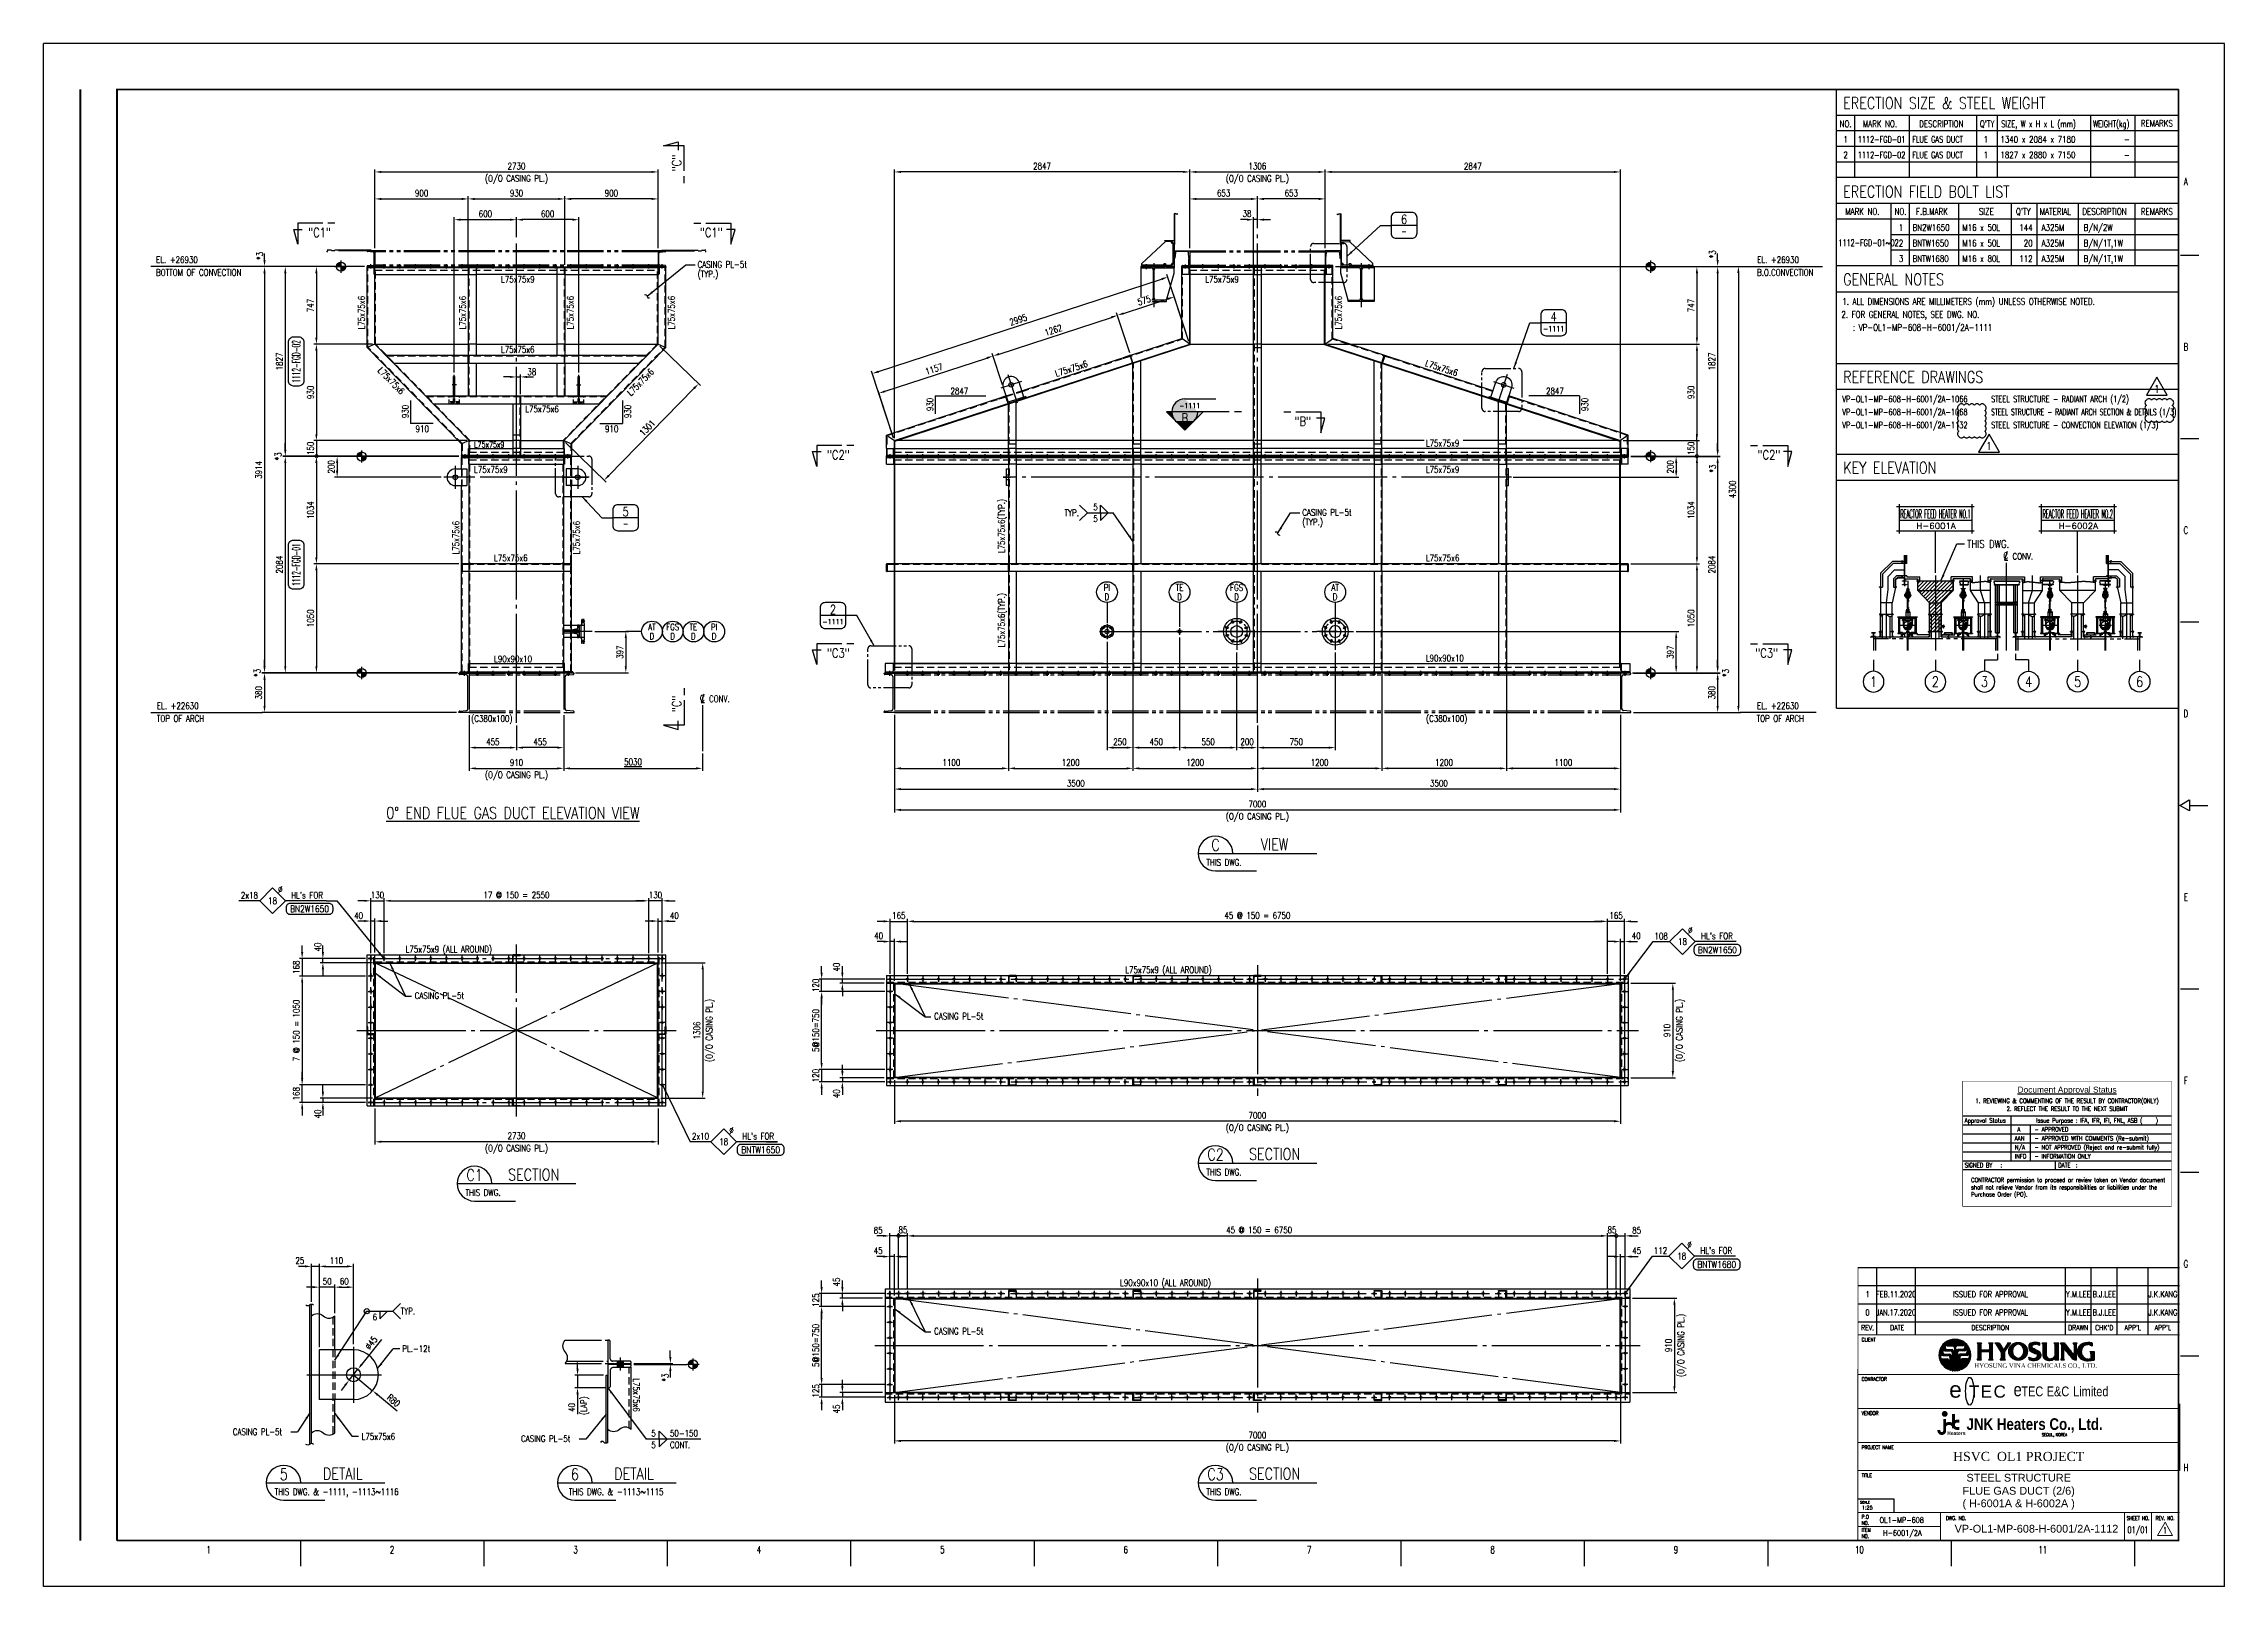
# Model space of a CAD drawing. Header units: millimetres. Extents: x 0 to 134087, y -49114 to 20834.
# Drawn here: x 46775 to 67800, y -48879 to -34008 of the extents above; entities that cross this region are included whole.
import ezdxf
from ezdxf.enums import TextEntityAlignment as Align

# ---------------------------------------------------------------- set-up
doc = ezdxf.new("R2010")
doc.units = ezdxf.units.MM
doc.header["$LTSCALE"] = 35
for name, pattern in [('CENTER', [7, 4, -1, 1, -1]), ('HIDDEN2', [0.1875, 0.125, -0.0625]), ('JNK-CENTER', [34, 30, -1.5, 1, -1.5]), ('JNK-HIDDEN', [3, 2, -1]), ('JNK-PHANTOM', [15, 10, -1, 1, -1, 1, -1]), ('PH2', [15, 10, -1, 1, -1, 1, -1]), ('PHA', [30, 20, -2, 2, -2, 2, -2])]:
    doc.linetypes.add(name, pattern=pattern)
for name, color, linetype in [('9', 2, 'HIDDEN2'), ('BODER', 7, 'Continuous'), ('border', 130, 'Continuous'), ('C', 1, 'CENTER'), ('CEN-R', 1, 'JNK-CENTER'), ('CON-C', 4, 'Continuous'), ('CON-G', 3, 'Continuous'), ('CON-R', 1, 'Continuous'), ('CON-W', 7, 'Continuous'), ('CON-Y', 2, 'Continuous'), ('CONT-Y', 2, 'Continuous'), ('det', 2, 'PH2'), ('Dim-W', 7, 'Continuous'), ('FORM', 7, 'Continuous'), ('HID-Y', 2, 'JNK-HIDDEN'), ('LOGO-FRAME', 7, 'Continuous'), ('MIS-B', 5, 'Continuous'), ('PAN-W', 6, 'PHA'), ('PHA-M', 6, 'JNK-PHANTOM'), ('PHA-W', 7, 'JNK-PHANTOM'), ('REF-R', 2, 'JNK-PHANTOM'), ('REV-0A', 2, 'Continuous'), ('rev-1', 2, 'Continuous'), ('rev-B', 2, 'Continuous'), ('STL-OBJT', 7, 'Continuous'), ('TITLE', 7, 'Continuous'), ('TXT-C', 4, 'Continuous'), ('TXT-G', 3, 'Continuous'), ('TXT-Y', 2, 'Continuous'), ('TXTD-Y', 2, 'Continuous'), ('TXTN-G', 3, 'Continuous'), ('TXTT-C', 4, 'Continuous')]:
    doc.layers.add(name, color=color, linetype=linetype)
doc.layers.add('CONT-G', color=3, linetype='Continuous', lineweight=25)
doc.styles.add('Arial', font='arial.ttf', dxfattribs={"height": 0.2})
doc.styles.add('Logo', font='ARIALNB.TTF', dxfattribs={"width": 0.8})
doc.styles.add('ROMANS', font='ROMANS.shx', dxfattribs={"width": 0.8})
doc.styles.add('SIMPLEX', font='simplex.shx', dxfattribs={"width": 0.8})
doc.styles.get("Standard").update_dxf_attribs({"font": 'romans.shx', "width": 0.8, "bigfont": 'whgtxt.shx'})
doc.styles.add('time', font='times.ttf', dxfattribs={"height": 5})
doc.styles.add('USER1', font='swiss.ttf', dxfattribs={"width": 0.8, "height": 5})
doc.dimstyles.new('DIM25', dxfattribs={"dimscale": 25, "dimtxt": 2.5, "dimasz": 2.5, "dimexe": 1, "dimexo": 1, "dimgap": 1, "dimtad": 1, "dimdec": 1, "dimdsep": 46, "dimtxsty": 'SIMPLEX', "dimcen": 0, "dimclrt": 2, "dimazin": 2, "dimtfac": 1, "dimtdec": 1, "dimtix": 1, "dimtmove": 2, "dimatfit": 0, "dimfxl": 0.18, "dimtolj": 1, "dimtzin": 0, "dimarcsym": 0})
doc.dimstyles.new('DIM25x3', dxfattribs={"dimscale": 25, "dimtxt": 2.5, "dimasz": 2.5, "dimexe": 1, "dimexo": 1, "dimgap": 1, "dimtad": 1, "dimdec": 0, "dimlfac": 0.4, "dimdsep": 46, "dimtxsty": 'SIMPLEX', "dimcen": 0, "dimclrt": 2, "dimazin": 2, "dimtfac": 1, "dimtdec": 0, "dimtmove": 2, "dimatfit": 2, "dimfxl": 0.18, "dimtfill": 1, "dimtolj": 1, "dimtzin": 0, "dimarcsym": 0})

msp = doc.modelspace()

# ---------------------------------------------------------------- texts
at = {"color": 2, "lineweight": 0}
msp.add_text('1:25', height=34.50256, dxfattribs=at).set_placement((64356.8871, -48136.8979), align=Align.CENTER)
at = {"layer": 'BODER', "color": 7, "style": 'ROMANS'}
for s, height, width, p in [('1', 57.5, 0.7, (64359.0643, -46063.7158)), ('FEB.11.2020', 57.5, 0.65, (64634.9186, -46063.7158)), ('Y.M.LEE', 57.5, 0.7, (66391.5394, -46063.7158)), ('B.J.LEE', 57.5, 0.7, (66641.5394, -46063.7158)), ('J.K.KANG', 57.5, 0.7, (67206.9086, -46063.7158)), ('0', 57.5, 0.7, (64359.0643, -46238.7158)), ('JAN.17.2020', 57.5, 0.65, (64634.9186, -46238.7158)), ('Y.M.LEE', 57.5, 0.7, (66391.5394, -46238.7158)), ('B.J.LEE', 57.5, 0.7, (66641.5394, -46238.7158)), ('J.K.KANG', 57.5, 0.7, (67206.9086, -46238.7158)), ('1', 62.5, 0.7, (67227.2712, -48339.0749))]:
    msp.add_text(s, height=height, dxfattribs=dict(at, width=width)).set_placement(p, align=Align.MIDDLE)
at = {"layer": 'BODER', "color": 7, "style": 'ROMANS', "width": 0.7}
for p in [(65544.7882, -46063.7158), (65544.7882, -46238.7158)]:
    msp.add_text('ISSUED FOR APPROVAL', height=57.5, dxfattribs=at).set_placement(p, align=Align.MIDDLE_CENTER)
at = {"layer": 'BODER', "color": 7, "style": 'Arial'}
for s, p in [('FLUE GAS DUCT (2/6)', (65816.5399, -47967.0878)), ('STEEL STRUCTURE', (65816.5399, -47831.8346)), ('( H-6001A & H-6002A )', (65816.5399, -48088.2889))]:
    msp.add_text(s, height=75, dxfattribs=at).set_placement(p, align=Align.MIDDLE)
msp.add_text('VP-OL1-MP-608-H-6001/2A-1112', height=75, dxfattribs=at).set_placement((65988.0711, -48361.1619), align=Align.CENTER)
at = {"layer": 'CON-G', "style": 'SIMPLEX', "width": 0.8}
msp.add_text('THIS DWG.', height=75, dxfattribs=at).set_placement((65319.3941, -38868.8995))
at = {"layer": 'CON-W', "color": 2, "style": 'SIMPLEX', "width": 0.8}
for s, p in [('5', (52633.779, -47434.674)), ('5', (52633.779, -47547.174)), ('50-150', (52813.2559, -47434.674)), ('CONT.', (52813.2559, -47547.174))]:
    msp.add_text(s, height=62.5, dxfattribs=at).set_placement(p)
at = {"layer": 'CON-Y', "style": 'SIMPLEX', "width": 0.8}
for s, height, p in [('EL. +26930', 62.5, (47859.0476, -36122.5964)), ('CASING PL-5t', 62.5, (53080.2601, -36167.9112)), ('EL. +26930', 62.5, (63295.3448, -36122.5964)), ('BOTTOM OF CONVECTION', 62.5, (47858.9716, -36244.9194)), ('L75x75x9', 62.5, (51184.5916, -36310.9058)), ('(TYP.)', 62.5, (53080.2601, -36259.847)), ('L75x75x9', 62.5, (57974.4667, -36310.9058)), ('B.O.CONVECTION', 62.5, (63294.5208, -36244.9194)), ('L75x75x6', 62.5, (51184.2953, -36987.4205)), ('L75x75x6', 62.5, (51418.8966, -37561.9664)), ('910', 62.5, (52187.3503, -37752.9644)), ('L75x75x9', 62.5, (60100.9388, -37890.9416)), ('L75x75x9', 56.25, (50925.7451, -37901.7338)), ('L75x75x9', 62.5, (50925.1206, -38145.0547)), ('L75x75x9', 62.5, (60100.9388, -38145.0547)), ('L75x75x6', 62.5, (51117.1163, -38997.0304)), ('L90x90x10', 62.5, (51117.7416, -39970.8676)), ('L90x90x10', 62.5, (60100.9388, -39962.9416)), ('EL. +22630', 62.5, (47865.9841, -40422.5964)), ('EL. +22630', 62.5, (63294.01, -40422.5964)), ('TOP OF ARCH', 62.5, (47865.8617, -40544.9194)), ('(C380x100)', 62.5, (50897.0154, -40545.6211)), ('(C380x100)', 62.5, (60103.1848, -40545.6211)), ('TOP OF ARCH', 62.5, (63289.8287, -40544.9194)), ('CASING PL-5t', 62.5, (50352.6928, -43216.5881)), ('CASING PL-5t', 62.5, (55360.8894, -43414.5881)), ('L90x90x10 (ALL AROUND)', 62.5, (57152.4198, -45984.3001)), ('CASING PL-5t', 62.5, (55360.8894, -46451.1999)), ('CASING PL-5t', 62.5, (51377.9091, -47486.9973)), ('SEOUL, KOREA', 28.028, (66040.7189, -47431.2357))]:
    msp.add_text(s, height=height, dxfattribs=at).set_placement(p)
for s, rotation, p in [('L75x75x6', 90, (49870.8494, -36763.38)), ('L75x75x6', 90, (51884.5391, -36763.38)), ('L75x75x6', 90, (52859.5391, -36763.38)), ('L75x75x6', 45.62275569, (52437.9756, -37409.1181)), ('930', 90, (52437.5666, -37618.3392)), ('L75x75x6(TYP.)', 90, (56041.1954, -38919.7221)), ('L75x75x6', 90, (50780.8494, -38933.0548)), ('L75x75x6', 90, (51943.8794, -38933.0548)), ('L75x75x6(TYP.)', 90, (56041.1954, -39826.7829)), ('L75x75x6', 270, (52457.9999, -46873.7121))]:
    msp.add_text(s, height=62.5, rotation=rotation, dxfattribs=at).set_placement(p)
msp.add_text('L75x75x9 (ALL AROUND)', height=62.5, dxfattribs=at).set_placement((57619.5824, -42967.031), align=Align.CENTER)
at = {"layer": 'Dim-W', "color": 2, "style": 'SIMPLEX', "width": 0.8}
for s, p in [('PL.-12t', (50232.1718, -46619.8049)), ('CASING PL-5t', (48599.424, -47420.7563)), ('L75x75x6', (49840.1423, -47466.4408))]:
    msp.add_text(s, height=62.5, dxfattribs=at).set_placement(p)
at = {"layer": 'TXT-C', "style": 'SIMPLEX', "width": 0.8}
for s, p in [('ERECTION SIZE & STEEL WEIGHT', (64124.7024, -34637.682)), ('ERECTION FIELD BOLT LIST', (64124.7024, -35491.0408)), ('GENERAL NOTES', (64124.7024, -36337.682)), ('REFERENCE DRAWINGS', (64124.7024, -37277.8884)), ('KEY ELEVATION', (64124.7024, -38152.7541))]:
    msp.add_text(s, height=112.5, dxfattribs=at).set_placement(p)
msp.add_text('%%U0%%D END FLUE GAS DUCT ELEVATION VIEW', height=112.5, dxfattribs=at).set_placement((51299.1816, -41479.3969), align=Align.CENTER)
at = {"layer": 'TXT-G', "style": 'SIMPLEX', "width": 0.8}
for s, p in [('NO.', (64147.5429, -34812.682)), ("Q'TY", (65512.4239, -34812.682)), ('REMARKS', (67148.6007, -34807.8786)), ('REMARKS', (67148.6007, -35657.8786))]:
    msp.add_text(s, height=62.5, dxfattribs=at).set_placement(p, align=Align.CENTER)
at = {"layer": 'TXT-G', "style": 'SIMPLEX'}
for s, width, p in [('MARK NO.', 0.8, (64313.7091, -34812.682)), ('DESCRIPTION', 0.8, (64857.0356, -34812.682)), ('SIZE, W x H x L (mm)', 0.75, (65648.327, -34812.682)), ('WEIGHT(kg)', 0.75, (66534.4181, -34812.682)), ('MARK NO.', 0.8, (64144.9506, -35657.8786)), ('NO.', 0.8, (64619.044, -35657.8786)), ('F.B.MARK', 0.8, (64827.2423, -35657.8786)), ('SIZE', 0.8, (65433.7305, -35657.8786)), ("Q'TY", 0.8, (65790.167, -35657.8786)), ('MATERIAL', 0.8, (66019.5668, -35657.8786)), ('DESCRIPTION', 0.8, (66431.2401, -35657.8786))]:
    msp.add_text(s, height=62.5, dxfattribs=dict(at, width=width)).set_placement(p)
at = {"layer": 'TXT-Y', "style": 'SIMPLEX', "width": 0.8}
for s, p in [('1', (64147.5429, -34962.682)), ('2', (64147.5429, -35112.682))]:
    msp.add_text(s, height=62.5, dxfattribs=at).set_placement(p, align=Align.CENTER)
at = {"layer": 'TXT-Y', "style": 'SIMPLEX'}
for s, width, p in [('1112-FGD-01', 0.7, (64265.0429, -34962.682)), ('FLUE GAS DUCT', 0.7, (64790.0429, -34962.682)), ('1340 x 2084 x 7180', 0.8, (65640.0429, -34962.682)), ('1112-FGD-02', 0.7, (64265.0429, -35112.682)), ('FLUE GAS DUCT', 0.7, (64790.0429, -35112.682)), ('1827 x 2880 x 7150', 0.8, (65640.0429, -35112.682)), ('B/N/2W', 0.8, (66442.1208, -35812.682)), ('1112-FGD-01~02', 0.6, (64078.2608, -35959.7833)), ('2', 0.8, (64661.0513, -35962.682)), ('1', 0.8, (64661.0513, -35812.682)), ('BN2W1650', 0.8, (64792.7934, -35812.682)), ('BNTW1650', 0.8, (64792.7934, -35962.682)), ('M16 x 50L', 0.8, (65273.5496, -35812.682)), ('M16 x 50L', 0.8, (65273.5496, -35962.682)), ('A325M', 0.8, (66037.9441, -35812.682)), ('A325M', 0.8, (66037.9441, -35962.682)), ('B/N/1T,1W', 0.8, (66442.1208, -35962.682)), ('3', 0.8, (64661.0513, -36112.682)), ('BNTW1680', 0.8, (64792.7934, -36112.682)), ('M16 x 80L', 0.8, (65273.5496, -36112.682)), ('A325M', 0.8, (66037.9441, -36112.682)), ('B/N/1T,1W', 0.8, (66442.1208, -36112.682)), ('1. ALL DIMENSIONS ARE MILLIMETERS (mm) UNLESS OTHERWISE NOTED.', 0.8, (64116.2929, -36525.182)), ('2. FOR GENERAL NOTES, SEE DWG. NO.', 0.8, (64106.7488, -36650.182)), ('   : VP-OL1-MP-608-H-6001/2A-1111', 0.8, (64106.7488, -36775.182)), ('VP-OL1-MP-608-H-6001/2A-1066', 0.75, (64116.2929, -37465.3884)), ('STEEL STRUCTURE - RADIANT ARCH (1/2)', 0.7, (65550.8181, -37465.3884)), ('VP-OL1-MP-608-H-6001/2A-1068', 0.75, (64116.2929, -37590.3884)), ('STEEL STRUCTURE - RADIANT ARCH SECTION & DETAILS (1/3)', 0.55, (65550.8181, -37590.3884)), ('VP-OL1-MP-608-H-6001/2A-1132', 0.75, (64116.2929, -37716.2766)), ('STEEL STRUCTURE - CONVECTION ELEVATION (1/3)', 0.7, (65550.8181, -37716.2766)), ('5', 0.8, (56894.2016, -38506.1827)), ('5', 0.8, (56894.2016, -38618.6827)), ('6', 0.8, (49946.6227, -46314.3948))]:
    msp.add_text(s, height=62.5, dxfattribs=dict(at, width=width)).set_placement(p)
at = {"layer": 'TXT-Y', "style": 'SIMPLEX', "width": 0.8}
for s, p in [('1', (65521.4469, -34962.682)), ('1', (65521.4469, -35112.682)), ('-', (66887.4257, -34962.682)), ('-', (66887.4257, -35112.682)), ('144', (65950.7674, -35812.682)), ('20', (65950.7674, -35962.682)), ('112', (65950.7674, -36112.682))]:
    msp.add_text(s, height=62.5, dxfattribs=at).set_placement(p, align=Align.RIGHT)
for p in [(56616.9953, -38530.6827), (50216.0909, -46226.3948)]:
    msp.add_text('TYP.', height=62.5, dxfattribs=at).set_placement(p, align=Align.MIDDLE_LEFT)

# ---------------------------------------------------------------- blocks, each defined once
blk = doc.blocks.new('*D2625')
at = {"layer": 'DEFPOINTS', "color": 0, "transparency": 16777216}
for p in [(54276, -43026), (54911, -43026), (54911, -43146)]:
    blk.add_point(p, dxfattribs=at)
at = {"layer": 'Dim-W', "color": 0, "lineweight": -2, "transparency": 16777216}
for p, q in [((54886, -43026), (54251, -43026)), ((54276, -42963), (54276, -42901)), ((54276, -43146), (54276, -43026)), ((54886, -43146), (54251, -43146)), ((54276, -43208), (54276, -43271))]:
    blk.add_line(p, q, dxfattribs=at)
at = {"layer": 'Dim-W', "color": 0, "transparency": 16777216}
for points in [[(54265, -42963), (54286, -42963), (54276, -43026)], [(54265, -43208), (54286, -43208), (54276, -43146)]]:
    blk.add_solid(points, dxfattribs=at)
at = {"layer": 'Dim-W', "color": 2, "transparency": 16777216, "insert": (54219, -43086), "char_height": 62.5, "attachment_point": 5, "rotation": 90, "style": 'SIMPLEX'}
blk.add_mtext('\\A1;120', dxfattribs=at)
blk = doc.blocks.new('*D2626')
at = {"layer": 'DEFPOINTS', "color": 0, "transparency": 16777216}
for p in [(54902, -43066), (54911, -43026)]:
    blk.add_point(p, dxfattribs=at)
at = {"layer": 'Dim-W', "color": 0, "lineweight": -2, "transparency": 16777216}
for p, q in [((54886, -43026), (54451, -43026)), ((54877, -43066), (54451, -43066)), ((54476, -42963), (54476, -42901)), ((54476, -43128), (54476, -43191))]:
    blk.add_line(p, q, dxfattribs=at)
at = {"layer": 'Dim-W', "color": 0, "transparency": 16777216}
blk.add_solid([(54465, -43128), (54486, -43128), (54476, -43066)], dxfattribs=at)
at = {"layer": 'Dim-W', "color": 2, "transparency": 16777216, "insert": (54419, -42911), "char_height": 62.5, "attachment_point": 5, "rotation": 90, "style": 'SIMPLEX', "bg_fill": 3, "box_fill_scale": 1.1, "bg_fill_color": 256, "bg_fill_true_color": 13158600, "bg_fill_transparency": 0}
blk.add_mtext('\\A1;40', dxfattribs=at)
at = {"layer": 'DEFPOINTS', "color": 0, "transparency": 16777216}
blk.add_point((54476, -43026), dxfattribs=at)
at = {"layer": 'Dim-W', "color": 0, "lineweight": -2, "transparency": 16777216}
blk.add_line((54476, -43066), (54476, -43026), dxfattribs=at)
at = {"layer": 'Dim-W', "color": 0, "transparency": 16777216}
blk.add_solid([(54465, -42963), (54486, -42963), (54476, -43026)], dxfattribs=at)
blk = doc.blocks.new('*D2627')
at = {"layer": 'DEFPOINTS', "color": 0, "transparency": 16777216}
for p in [(54937, -42999), (54977, -43066)]:
    blk.add_point(p, dxfattribs=at)
at = {"layer": 'Dim-W', "color": 0, "lineweight": -2, "transparency": 16777216}
for p, q in [((54875, -42664), (54812, -42664)), ((54937, -42974), (54937, -42639)), ((54977, -43041), (54977, -42639)), ((55040, -42664), (55102, -42664))]:
    blk.add_line(p, q, dxfattribs=at)
at = {"layer": 'Dim-W', "color": 2, "transparency": 16777216, "insert": (54826, -42608), "char_height": 62.5, "attachment_point": 5, "style": 'SIMPLEX', "bg_fill": 3, "box_fill_scale": 1.1, "bg_fill_color": 256, "bg_fill_true_color": 13158600, "bg_fill_transparency": 0}
blk.add_mtext('\\A1;40', dxfattribs=at)
at = {"layer": 'DEFPOINTS', "color": 0, "transparency": 16777216}
blk.add_point((54937, -42664), dxfattribs=at)
at = {"layer": 'Dim-W', "color": 0, "lineweight": -2, "transparency": 16777216}
blk.add_line((54977, -42664), (54937, -42664), dxfattribs=at)
at = {"layer": 'Dim-W', "color": 0, "transparency": 16777216}
for points in [[(54875, -42654), (54875, -42674), (54937, -42664)], [(55040, -42654), (55040, -42674), (54977, -42664)]]:
    blk.add_solid(points, dxfattribs=at)
blk = doc.blocks.new('*D2628')
at = {"layer": 'DEFPOINTS', "color": 0, "transparency": 16777216}
for p in [(52699, -42868), (52699, -44174), (53129, -44174)]:
    blk.add_point(p, dxfattribs=at)
at = {"layer": 'Dim-W', "color": 0, "lineweight": -2, "transparency": 16777216}
for p, q in [((52724, -42868), (53154, -42868)), ((53129, -42930), (53129, -44111)), ((52724, -44174), (53154, -44174))]:
    blk.add_line(p, q, dxfattribs=at)
at = {"layer": 'Dim-W', "color": 0, "transparency": 16777216}
for points in [[(53119, -42930), (53139, -42930), (53129, -42868)], [(53119, -44111), (53139, -44111), (53129, -44174)]]:
    blk.add_solid(points, dxfattribs=at)
at = {"layer": 'Dim-W', "color": 2, "transparency": 16777216, "char_height": 62.5, "attachment_point": 5, "rotation": 90, "style": 'SIMPLEX'}
for s, insert in [('\\A1;(O/O CASING PL.)', (53202, -43521)), ('\\A1;1306', (53073, -43521))]:
    blk.add_mtext(s, dxfattribs=dict(at, insert=insert))
blk = doc.blocks.new('TITLE')
at = {"color": 7}
for p, q in [((841, 594.85), (0, 594.85)), ((0, 0), (0, 594.85)), ((841, 0), (841, 594.85)), ((824.02, 513.34), (831.1, 513.34)), ((824.02, 442.6), (831.1, 442.6)), ((824.02, 371.87), (831.1, 371.87)), ((823.88, 301.14), (827.42, 303.26)), ((827.56, 303.26), (827.56, 299.02)), ((827.56, 299.02), (823.88, 301.14)), ((827.56, 301.14), (834.63, 301.14)), ((824.02, 230.41), (831.1, 230.41)), ((824.02, 159.68), (831.1, 159.68)), ((824.02, 88.95), (831.1, 88.95)), ((823.67, 70.34), (823.67, 44.64)), ((99.02, 17.68), (99.02, 7.78)), ((169.76, 17.68), (169.76, 7.78)), ((240.49, 17.68), (240.49, 7.78)), ((311.22, 17.68), (311.22, 7.78)), ((381.95, 17.68), (381.95, 7.78)), ((452.68, 17.68), (452.68, 7.78)), ((523.41, 17.68), (523.41, 7.78)), ((594.15, 17.68), (594.15, 7.78)), ((664.88, 17.68), (664.88, 7.78)), ((735.61, 17.68), (735.61, 7.78)), ((806.34, 17.68), (806.34, 7.78)), ((841, 0), (0, 0))]:
    blk.add_line(p, q, dxfattribs=at)
at = {"color": 5}
for p, q in [((731.11, 90.5), (733.27, 92.66)), ((731.12, 90.55), (733.27, 92.7)), ((731.13, 90.6), (733.27, 92.74)), ((731.14, 90.65), (733.27, 92.78)), ((731.16, 90.7), (733.27, 92.81)), ((731.17, 90.75), (733.27, 92.85)), ((731.18, 90.8), (733.27, 92.89)), ((731.2, 90.86), (733.27, 92.93)), ((731.22, 90.91), (733.27, 92.97)), ((731.23, 90.97), (733.27, 93.01)), ((731.25, 91.02), (733.27, 93.04)), ((731.27, 91.08), (733.27, 93.08)), ((731.29, 91.13), (733.27, 93.12)), ((731.31, 91.19), (733.27, 93.16)), ((731.33, 91.25), (733.27, 93.2)), ((731.35, 91.31), (733.27, 93.23)), ((731.37, 91.37), (733.27, 93.27)), ((731.4, 91.44), (733.27, 93.31)), ((731.42, 91.5), (733.27, 93.35)), ((731.45, 91.57), (733.27, 93.39)), ((731.48, 91.63), (733.27, 93.43)), ((731.51, 91.7), (733.27, 93.46)), ((731.54, 91.77), (733.27, 93.5)), ((731.58, 91.85), (733.27, 93.54)), ((731.61, 91.92), (733.27, 93.58)), ((731.65, 92), (734.26, 94.6)), ((731.7, 92.08), (734.18, 94.56)), ((731.74, 92.17), (734.09, 94.51)), ((731.79, 92.25), (734, 94.46)), ((731.85, 92.35), (733.91, 94.41)), ((731.91, 92.45), (733.81, 94.34)), ((731.98, 92.56), (733.7, 94.27)), ((732.06, 92.68), (733.58, 94.19)), ((732.16, 92.81), (733.44, 94.09)), ((732.29, 92.98), (733.28, 93.97)), ((732.4, 91.75), (733.27, 92.62)), ((732.44, 91.75), (733.27, 92.58)), ((732.47, 91.75), (733.27, 92.55)), ((732.48, 93.21), (733.05, 93.78)), ((733.28, 93.58), (734.33, 94.64)), ((733.31, 93.58), (734.41, 94.68)), ((733.35, 93.58), (734.48, 94.71)), ((733.39, 93.58), (734.55, 94.75)), ((733.43, 93.58), (734.62, 94.78)), ((733.47, 93.58), (734.69, 94.81)), ((733.5, 93.58), (734.76, 94.83)), ((733.54, 93.58), (734.82, 94.86)), ((733.58, 93.58), (734.88, 94.88)), ((733.62, 93.58), (734.94, 94.91)), ((733.66, 93.58), (735, 94.93)), ((733.7, 93.09), (735.76, 95.15)), ((733.7, 93.13), (735.71, 95.14)), ((733.7, 93.17), (735.66, 95.12)), ((733.7, 93.21), (735.61, 95.11)), ((733.7, 93.25), (735.56, 95.1)), ((733.7, 93.28), (735.5, 95.09)), ((733.7, 93.32), (735.45, 95.07)), ((733.7, 93.36), (735.4, 95.06)), ((733.7, 93.4), (735.35, 95.04)), ((733.7, 93.44), (735.29, 95.03)), ((733.7, 93.47), (735.24, 95.01)), ((733.7, 93.51), (735.18, 94.99)), ((733.7, 93.55), (735.12, 94.97)), ((733.7, 93.58), (735.06, 94.95)), ((733.71, 93.03), (735.85, 95.17)), ((733.71, 93.06), (735.81, 95.16)), ((733.72, 93), (735.9, 95.18)), ((733.73, 92.97), (735.95, 95.19)), ((733.74, 92.94), (736, 95.2)), ((733.75, 92.92), (736.04, 95.2)), ((733.77, 92.89), (736.09, 95.21)), ((733.78, 92.87), (736.13, 95.22)), ((733.8, 92.85), (736.18, 95.23)), ((733.82, 92.83), (736.22, 95.23)), ((733.84, 92.81), (736.27, 95.24)), ((733.86, 92.79), (736.31, 95.24)), ((733.88, 92.78), (736.36, 95.25)), ((733.91, 92.76), (736.4, 95.25)), ((733.93, 92.75), (736.44, 95.26)), ((733.96, 92.74), (736.48, 95.26)), ((733.99, 92.73), (736.53, 95.27)), ((734.02, 92.72), (736.57, 95.27)), ((734.05, 92.71), (736.61, 95.27)), ((734.08, 92.71), (736.65, 95.28)), ((734.12, 92.71), (736.69, 95.28)), ((734.16, 92.71), (736.73, 95.28)), ((734.2, 92.71), (736.77, 95.28)), ((734.23, 92.71), (736.81, 95.29)), ((734.27, 92.71), (736.85, 95.29)), ((734.31, 92.71), (736.89, 95.29)), ((734.35, 92.71), (736.93, 95.29)), ((734.39, 92.71), (736.97, 95.29)), ((734.43, 92.71), (737.01, 95.29)), ((734.46, 92.71), (737.05, 95.29)), ((734.5, 92.71), (737.09, 95.29)), ((734.54, 92.71), (737.12, 95.29)), ((734.58, 92.71), (737.16, 95.29)), ((734.62, 92.71), (737.2, 95.29)), ((734.65, 92.71), (737.24, 95.29)), ((734.69, 92.71), (737.27, 95.29)), ((734.73, 92.71), (737.31, 95.29)), ((734.77, 92.71), (737.35, 95.29)), ((734.81, 92.71), (737.38, 95.28)), ((734.85, 92.71), (737.42, 95.28)), ((734.88, 92.71), (737.46, 95.28)), ((734.92, 92.71), (737.49, 95.28)), ((734.96, 92.71), (737.53, 95.28)), ((735, 92.71), (737.56, 95.27)), ((735.04, 92.71), (737.6, 95.27)), ((735.07, 92.71), (737.63, 95.27)), ((735.11, 92.71), (737.67, 95.26)), ((735.15, 92.71), (737.7, 95.26)), ((735.19, 92.71), (737.74, 95.26)), ((735.23, 92.71), (737.77, 95.25)), ((735.27, 92.71), (737.81, 95.25)), ((735.3, 92.71), (737.84, 95.24)), ((735.34, 92.71), (737.87, 95.24)), ((735.38, 92.71), (737.91, 95.24)), ((735.42, 92.71), (737.94, 95.23)), ((735.46, 92.71), (737.97, 95.23)), ((735.5, 92.71), (738.01, 95.22)), ((735.53, 92.71), (738.04, 95.22)), ((735.57, 92.71), (738.07, 95.21)), ((735.61, 92.71), (738.11, 95.2)), ((735.65, 92.71), (738.14, 95.2)), ((735.69, 92.71), (738.17, 95.19)), ((735.72, 92.71), (738.2, 95.19)), ((735.76, 92.71), (738.24, 95.18)), ((735.8, 92.71), (738.27, 95.17)), ((735.84, 92.71), (738.3, 95.17)), ((735.88, 92.71), (738.33, 95.16)), ((735.92, 92.71), (738.36, 95.16)), ((735.95, 92.71), (738.39, 95.15)), ((735.99, 92.71), (738.43, 95.14)), ((736.03, 92.71), (738.46, 95.13)), ((736.07, 92.71), (738.49, 95.13)), ((736.11, 92.71), (738.52, 95.12)), ((736.14, 92.71), (738.55, 95.11)), ((736.18, 92.71), (738.58, 95.1)), ((736.22, 92.71), (738.61, 95.1)), ((736.26, 92.71), (738.64, 95.09)), ((736.29, 92.7), (738.67, 95.08)), ((736.33, 92.7), (738.7, 95.07)), ((736.36, 92.69), (738.73, 95.06)), ((736.39, 92.69), (738.76, 95.06)), ((736.42, 92.68), (738.79, 95.05)), ((736.45, 92.67), (738.82, 95.04)), ((736.48, 92.66), (738.85, 95.03)), ((736.5, 92.65), (738.88, 95.02)), ((736.53, 92.63), (738.91, 95.01)), ((736.55, 92.62), (738.94, 95)), ((736.58, 92.6), (738.96, 94.99)), ((736.6, 92.59), (738.99, 94.98)), ((736.62, 92.57), (739.02, 94.97)), ((736.64, 92.56), (739.05, 94.96)), ((736.66, 92.54), (739.08, 94.95)), ((736.68, 92.52), (739.11, 94.94)), ((736.7, 92.5), (739.14, 94.93)), ((736.72, 92.48), (739.16, 94.92)), ((736.74, 92.46), (739.19, 94.91)), ((736.76, 92.44), (739.22, 94.9)), ((736.77, 92.42), (739.25, 94.89)), ((736.79, 92.4), (739.27, 94.88)), ((736.8, 92.37), (739.3, 94.87)), ((736.82, 92.35), (739.33, 94.86)), ((736.83, 92.32), (739.36, 94.85)), ((736.84, 92.3), (739.38, 94.84)), ((736.85, 92.27), (739.41, 94.83)), ((736.86, 92.24), (739.44, 94.82)), ((736.87, 92.21), (739.47, 94.81)), ((736.88, 92.18), (739.49, 94.79)), ((736.88, 92.15), (739.52, 94.78)), ((736.89, 92.12), (739.55, 94.77)), ((736.89, 92.08), (739.57, 94.76)), ((736.9, 92.05), (739.6, 94.75)), ((736.9, 92.01), (739.62, 94.74)), ((736.9, 91.97), (739.65, 94.72)), ((737.55, 92.59), (739.68, 94.71)), ((737.64, 92.64), (739.7, 94.7)), ((737.71, 92.67), (739.73, 94.69)), ((737.76, 92.69), (739.75, 94.67)), ((737.81, 92.7), (739.78, 94.66)), ((737.86, 92.7), (739.81, 94.65)), ((737.9, 92.71), (739.83, 94.64)), ((737.94, 92.71), (739.86, 94.62)), ((737.98, 92.71), (739.88, 94.61)), ((738.02, 92.71), (739.91, 94.6)), ((738.05, 92.71), (739.93, 94.58)), ((738.09, 92.71), (739.96, 94.57)), ((738.13, 92.71), (739.98, 94.56)), ((738.17, 92.71), (740.01, 94.54)), ((738.21, 92.71), (740.03, 94.53)), ((738.25, 92.71), (740.06, 94.52)), ((738.28, 92.71), (740.08, 94.5)), ((738.32, 92.71), (740.1, 94.49)), ((738.36, 92.71), (740.13, 94.48)), ((738.4, 92.71), (740.15, 94.46)), ((738.44, 92.71), (740.18, 94.45)), ((738.47, 92.71), (740.2, 94.43)), ((738.51, 92.71), (740.22, 94.42)), ((738.55, 92.71), (740.25, 94.41)), ((738.59, 92.71), (740.27, 94.39)), ((738.63, 92.71), (740.3, 94.38)), ((738.67, 92.71), (740.32, 94.36)), ((738.7, 92.71), (740.34, 94.35)), ((738.74, 92.71), (740.37, 94.33)), ((738.78, 92.71), (740.39, 94.32)), ((738.82, 92.71), (740.41, 94.3)), ((738.86, 92.71), (740.44, 94.29)), ((738.9, 92.71), (740.46, 94.27)), ((738.93, 92.71), (740.48, 94.26)), ((738.97, 92.71), (740.5, 94.24)), ((739.01, 92.71), (740.53, 94.23)), ((739.05, 92.71), (740.55, 94.21)), ((739.09, 92.71), (740.57, 94.19)), ((739.12, 92.71), (740.59, 94.18)), ((739.16, 92.71), (740.62, 94.16)), ((739.2, 92.71), (740.64, 94.15)), ((739.24, 92.71), (740.66, 94.13)), ((739.28, 92.71), (740.68, 94.11)), ((739.32, 92.71), (740.71, 94.1)), ((739.35, 92.71), (740.73, 94.08)), ((739.39, 92.71), (740.75, 94.07)), ((739.43, 92.71), (740.77, 94.05)), ((739.47, 92.71), (740.79, 94.03)), ((739.51, 92.71), (740.81, 94.02)), ((739.54, 92.71), (740.84, 94)), ((739.58, 92.71), (740.45, 93.58)), ((739.62, 92.71), (740.45, 93.54)), ((739.66, 92.71), (740.45, 93.5)), ((739.7, 92.71), (740.45, 93.46)), ((739.74, 92.71), (740.45, 93.43)), ((739.77, 92.71), (740.45, 93.39)), ((739.81, 92.71), (740.45, 93.35)), ((739.85, 92.71), (740.45, 93.31)), ((739.89, 92.71), (740.45, 93.27)), ((739.93, 92.71), (740.45, 93.23)), ((739.96, 92.71), (740.45, 93.2)), ((740, 92.71), (740.45, 93.16)), ((740, 90.88), (741.97, 92.84)), ((740.04, 92.71), (740.45, 93.12)), ((740.04, 90.88), (741.99, 92.82)), ((740.08, 92.71), (740.45, 93.08)), ((740.08, 90.88), (742, 92.8)), ((740.12, 90.88), (742.02, 92.78)), ((740.13, 92.72), (740.44, 93.04)), ((740.16, 90.88), (742.04, 92.75)), ((740.18, 92.73), (740.43, 92.98)), ((740.2, 90.88), (742.05, 92.73)), ((740.23, 90.88), (742.07, 92.71)), ((740.25, 92.76), (740.4, 92.91)), ((740.27, 90.88), (742.08, 92.69)), ((740.31, 90.88), (742.1, 92.66)), ((740.35, 90.88), (742.11, 92.64)), ((740.39, 90.88), (742.13, 92.62)), ((740.42, 90.88), (742.15, 92.6)), ((740.46, 93.58), (740.86, 93.98)), ((740.5, 93.58), (740.88, 93.97)), ((740.53, 93.58), (740.9, 93.95)), ((740.57, 93.58), (740.92, 93.93)), ((740.61, 93.58), (740.94, 93.91)), ((740.65, 93.58), (740.96, 93.9)), ((740.69, 93.58), (740.98, 93.88)), ((740.72, 93.58), (741.01, 93.86)), ((740.76, 93.58), (741.03, 93.85)), ((740.78, 91.69), (741.95, 92.86)), ((740.8, 93.58), (741.05, 93.83)), ((740.83, 91.77), (741.94, 92.89)), ((740.84, 93.58), (741.07, 93.81)), ((740.85, 91.84), (741.92, 92.91)), ((740.87, 91.94), (741.89, 92.95)), ((740.87, 91.89), (741.9, 92.93)), ((740.88, 93.58), (741.09, 93.79)), ((740.88, 93.55), (741.11, 93.77)), ((740.88, 93.51), (741.13, 93.76)), ((740.88, 93.47), (741.15, 93.74)), ((740.88, 93.44), (741.17, 93.72)), ((740.88, 93.4), (741.19, 93.7)), ((740.88, 93.36), (741.21, 93.68)), ((740.88, 93.32), (741.23, 93.67)), ((740.88, 93.28), (741.25, 93.65)), ((740.88, 93.24), (741.27, 93.63)), ((740.88, 93.21), (741.29, 93.61)), ((740.88, 93.17), (741.31, 93.59)), ((740.88, 93.13), (741.33, 93.57)), ((740.88, 93.09), (741.35, 93.55)), ((740.88, 93.05), (741.37, 93.54)), ((740.88, 93.02), (741.38, 93.52)), ((740.88, 92.98), (741.4, 93.5)), ((740.88, 92.94), (741.42, 93.48)), ((740.88, 92.9), (741.44, 93.46)), ((740.88, 92.86), (741.46, 93.44)), ((740.88, 92.82), (741.48, 93.42)), ((740.88, 92.79), (741.5, 93.4)), ((740.88, 92.75), (741.52, 93.38)), ((740.88, 92.71), (741.54, 93.36)), ((740.88, 92.67), (741.55, 93.34)), ((740.88, 92.63), (741.57, 93.32)), ((740.88, 92.6), (741.59, 93.3)), ((740.88, 92.56), (741.61, 93.28)), ((740.88, 92.52), (741.63, 93.26)), ((740.88, 92.48), (741.64, 93.24)), ((740.88, 92.44), (741.66, 93.22)), ((740.88, 92.4), (741.68, 93.2)), ((740.88, 92.37), (741.7, 93.18)), ((740.88, 92.33), (741.72, 93.16)), ((740.88, 92.29), (741.73, 93.14)), ((740.88, 92.25), (741.75, 93.12)), ((740.88, 92.21), (741.77, 93.1)), ((740.88, 92.18), (741.79, 93.08)), ((740.88, 92.14), (741.8, 93.06)), ((740.88, 92.1), (741.82, 93.04)), ((740.88, 92.06), (741.84, 93.01)), ((740.88, 92.02), (741.85, 92.99)), ((740.88, 91.98), (741.87, 92.97)), ((741.34, 91.75), (742.16, 92.57)), ((741.38, 91.75), (742.18, 92.55)), ((741.41, 91.75), (742.19, 92.53)), ((745.66, 93.89), (745.7, 93.93)), ((745.7, 93.83), (745.8, 93.93)), ((745.74, 93.77), (745.89, 93.93)), ((745.77, 93.72), (745.99, 93.93)), ((745.81, 93.66), (746.08, 93.93)), ((745.85, 93.6), (746.18, 93.93)), ((745.89, 93.54), (746.27, 93.93)), ((745.92, 93.49), (746.36, 93.93)), ((745.93, 93.3), (746.55, 93.93)), ((745.93, 93.21), (746.65, 93.93)), ((745.93, 93.11), (746.74, 93.93)), ((745.93, 93.02), (746.84, 93.93)), ((745.93, 92.92), (746.93, 93.93)), ((745.93, 92.83), (747.03, 93.93)), ((745.93, 92.73), (747.12, 93.93)), ((745.93, 92.64), (747.22, 93.93)), ((745.93, 92.54), (747.31, 93.93)), ((745.93, 93.4), (746.46, 93.93)), ((745.93, 92.45), (747.3, 93.82)), ((745.93, 92.35), (747.12, 93.55)), ((745.93, 92.26), (747.08, 93.41)), ((745.93, 92.16), (747.08, 93.31)), ((745.93, 92.07), (747.08, 93.22)), ((745.93, 91.97), (747.08, 93.12)), ((745.93, 91.88), (747.08, 93.03)), ((745.93, 91.78), (747.08, 92.93)), ((745.93, 91.69), (747.08, 92.84)), ((745.93, 91.6), (747.08, 92.74)), ((745.93, 91.5), (747.08, 92.65)), ((745.93, 91.41), (747.08, 92.55)), ((750.06, 93.93), (750.06, 93.93)), ((750.1, 93.87), (750.16, 93.93)), ((750.14, 93.81), (750.25, 93.93)), ((750.18, 93.75), (750.35, 93.93)), ((750.21, 93.7), (750.44, 93.93)), ((750.25, 93.64), (750.54, 93.93)), ((750.29, 93.58), (750.63, 93.93)), ((750.33, 93.53), (750.73, 93.93)), ((750.36, 93.46), (750.82, 93.93)), ((750.36, 93.37), (750.92, 93.93)), ((750.36, 93.27), (751.01, 93.93)), ((750.36, 93.18), (751.11, 93.93)), ((750.36, 93.08), (751.2, 93.93)), ((750.36, 92.99), (751.3, 93.93)), ((750.36, 92.89), (751.39, 93.93)), ((750.36, 92.8), (751.48, 93.93)), ((750.36, 92.7), (751.58, 93.93)), ((750.36, 92.61), (751.67, 93.93)), ((750.36, 92.51), (751.77, 93.93)), ((750.36, 92.42), (751.67, 93.74)), ((750.36, 92.32), (751.5, 93.47)), ((750.36, 92.23), (751.5, 93.38)), ((750.36, 92.13), (751.5, 93.28)), ((750.36, 92.04), (751.5, 93.19)), ((750.36, 91.94), (751.5, 93.09)), ((750.36, 91.85), (751.5, 93)), ((750.36, 91.76), (751.5, 92.9)), ((750.36, 91.66), (751.5, 92.81)), ((750.36, 91.57), (751.5, 92.71)), ((750.36, 91.47), (751.5, 92.62)), ((750.36, 91.38), (751.5, 92.52)), ((752.5, 93.9), (752.53, 93.93)), ((752.55, 93.85), (752.62, 93.93)), ((752.6, 93.8), (752.72, 93.93)), ((752.64, 93.76), (752.81, 93.93)), ((752.69, 93.71), (752.91, 93.93)), ((752.74, 93.66), (753, 93.93)), ((752.78, 93.61), (753.1, 93.93)), ((752.83, 93.56), (753.19, 93.93)), ((752.88, 93.52), (753.29, 93.93)), ((752.92, 93.46), (753.38, 93.93)), ((752.95, 93.4), (753.48, 93.93)), ((752.99, 93.34), (753.57, 93.93)), ((753.02, 93.28), (753.67, 93.93)), ((753.06, 93.22), (753.76, 93.93)), ((753.09, 93.17), (753.86, 93.93)), ((753.13, 93.11), (753.95, 93.93)), ((753.16, 93.05), (754.05, 93.93)), ((753.2, 92.99), (754.11, 93.9)), ((753.24, 92.93), (754.15, 93.85)), ((753.27, 92.87), (754.2, 93.8)), ((753.31, 92.81), (754.25, 93.75)), ((753.34, 92.75), (754.29, 93.7)), ((753.38, 92.69), (754.34, 93.65)), ((753.41, 92.63), (754.39, 93.61)), ((753.45, 92.57), (754.43, 93.55)), ((753.48, 92.51), (754.46, 93.49)), ((753.52, 92.45), (754.5, 93.43)), ((753.56, 92.39), (754.54, 93.37)), ((753.59, 92.34), (754.57, 93.32)), ((753.63, 92.28), (754.61, 93.26)), ((753.66, 92.22), (754.64, 93.2)), ((753.7, 92.16), (754.68, 93.14)), ((753.73, 92.1), (754.71, 93.08)), ((753.77, 92.04), (754.75, 93.02)), ((753.8, 91.98), (754.78, 92.96)), ((753.84, 91.92), (754.82, 92.9)), ((753.88, 91.86), (754.86, 92.84)), ((753.91, 91.8), (754.89, 92.78)), ((753.95, 91.74), (754.93, 92.72)), ((753.98, 91.68), (754.96, 92.66)), ((754.02, 91.62), (755, 92.6)), ((754.05, 91.57), (755.03, 92.54)), ((754.87, 90.2), (758.6, 93.93)), ((754.9, 90.14), (758.53, 93.77)), ((754.9, 90.04), (758.33, 93.47)), ((754.9, 89.95), (758.13, 93.18)), ((754.9, 89.85), (757.94, 92.89)), ((754.9, 89.76), (757.74, 92.59)), ((755.99, 91.41), (758.5, 93.93)), ((756.19, 91.71), (758.41, 93.93)), ((756.4, 92.01), (758.31, 93.93)), ((756.6, 92.31), (758.22, 93.93)), ((756.81, 92.61), (758.12, 93.93)), ((757.01, 92.91), (758.03, 93.93)), ((757.21, 93.21), (757.93, 93.93)), ((757.41, 93.88), (757.46, 93.93)), ((757.41, 93.78), (757.55, 93.93)), ((757.41, 93.69), (757.65, 93.93)), ((757.41, 93.59), (757.74, 93.93)), ((757.41, 93.5), (757.84, 93.93)), ((757.86, 90.66), (761.24, 94.04)), ((757.86, 90.83), (761.06, 94.03)), ((757.86, 90.74), (761.15, 94.03)), ((757.86, 90.57), (760.08, 92.79)), ((757.87, 90.93), (760.96, 94.01)), ((757.88, 91.02), (760.86, 94)), ((757.89, 91.12), (760.75, 93.98)), ((757.91, 91.22), (760.65, 93.96)), ((757.93, 91.33), (760.54, 93.93)), ((757.96, 91.44), (760.42, 93.9)), ((757.99, 91.56), (760.3, 93.86)), ((758.03, 91.69), (760.17, 93.82)), ((758.08, 91.82), (760.03, 93.76)), ((758.15, 91.97), (759.88, 93.7)), ((758.23, 92.13), (759.71, 93.61)), ((758.33, 92.33), (759.51, 93.5)), ((758.51, 92.59), (759.25, 93.32)), ((760.32, 93.04), (761.33, 94.04)), ((760.62, 93.25), (761.42, 94.05)), ((760.79, 93.34), (761.5, 94.05)), ((760.93, 93.39), (761.59, 94.04)), ((761.06, 93.43), (761.67, 94.04)), ((761.17, 93.45), (761.75, 94.04)), ((761.27, 93.47), (761.83, 94.03)), ((761.36, 93.48), (761.9, 94.02)), ((761.45, 93.48), (761.98, 94.01)), ((761.53, 93.48), (762.05, 94)), ((761.61, 93.47), (762.13, 93.99)), ((761.69, 93.46), (762.2, 93.97)), ((761.76, 93.45), (762.27, 93.96)), ((761.83, 93.44), (762.34, 93.94)), ((761.9, 93.42), (762.41, 93.93)), ((761.97, 93.4), (762.47, 93.91)), ((762.03, 93.38), (762.54, 93.89)), ((762.09, 93.35), (762.61, 93.87)), ((762.15, 93.33), (762.67, 93.85)), ((762.21, 93.3), (762.73, 93.83)), ((762.26, 93.27), (762.8, 93.8)), ((762.32, 93.24), (762.86, 93.78)), ((762.37, 93.21), (762.92, 93.75)), ((762.42, 93.17), (762.98, 93.73)), ((762.47, 93.14), (763.04, 93.7)), ((762.52, 93.1), (763.09, 93.68)), ((762.57, 93.06), (763.15, 93.65)), ((762.61, 93.02), (763.21, 93.62)), ((762.66, 92.98), (763.26, 93.59)), ((762.7, 92.94), (763.32, 93.56)), ((762.74, 92.9), (763.37, 93.53)), ((762.79, 92.85), (763.43, 93.49)), ((762.83, 92.81), (763.48, 93.46)), ((762.87, 92.76), (763.53, 93.43)), ((762.9, 92.72), (763.58, 93.39)), ((762.94, 92.67), (763.63, 93.36)), ((762.98, 92.62), (763.68, 93.32)), ((763.01, 92.57), (763.73, 93.28)), ((763.05, 92.52), (763.78, 93.25)), ((763.08, 92.47), (763.82, 93.21)), ((763.11, 92.41), (763.87, 93.17)), ((763.14, 92.36), (763.92, 93.13)), ((763.17, 92.3), (763.96, 93.09)), ((763.2, 92.25), (764, 93.05)), ((763.23, 92.19), (764.05, 93.01)), ((763.26, 92.13), (764.09, 92.96)), ((763.29, 92.07), (764.13, 92.92)), ((763.31, 92.01), (764.17, 92.88)), ((763.34, 91.95), (764.21, 92.83)), ((763.36, 91.89), (764.25, 92.79)), ((763.38, 91.83), (764.29, 92.74)), ((763.4, 91.76), (764.33, 92.69)), ((763.42, 91.7), (764.37, 92.65)), ((763.44, 91.63), (764.41, 92.6)), ((763.46, 91.56), (764.44, 92.55)), ((765.56, 92.05), (767.57, 94.06)), ((765.56, 92.13), (767.47, 94.04)), ((765.56, 92.21), (767.37, 94.03)), ((765.56, 92.3), (767.27, 94.01)), ((765.56, 92.39), (767.16, 93.98)), ((765.56, 92.47), (767.05, 93.96)), ((765.56, 92.56), (766.94, 93.93)), ((765.56, 92.65), (766.82, 93.9)), ((765.57, 91.97), (767.67, 94.07)), ((765.58, 91.9), (767.76, 94.08)), ((765.58, 92.75), (766.7, 93.87)), ((765.59, 91.82), (767.86, 94.09)), ((765.6, 92.85), (766.57, 93.83)), ((765.61, 91.75), (767.95, 94.09)), ((765.63, 91.69), (768.04, 94.1)), ((765.64, 92.98), (766.44, 93.78)), ((765.65, 91.62), (768.13, 94.1)), ((765.67, 91.56), (766.93, 92.82)), ((765.69, 91.49), (766.87, 92.67)), ((765.71, 93.13), (766.29, 93.72)), ((765.72, 91.43), (766.85, 92.56)), ((765.88, 93.38), (766.04, 93.55)), ((767.29, 93.18), (768.21, 94.1)), ((767.46, 93.26), (768.3, 94.1)), ((767.59, 93.31), (768.38, 94.1)), ((767.69, 93.33), (768.47, 94.1)), ((767.79, 93.34), (768.55, 94.1)), ((767.89, 93.35), (768.63, 94.09)), ((767.98, 93.36), (768.71, 94.08)), ((768.07, 93.36), (768.79, 94.08)), ((768.16, 93.36), (768.87, 94.07)), ((768.25, 93.36), (768.94, 94.06)), ((768.33, 93.36), (769.02, 94.05)), ((768.41, 93.36), (769.09, 94.04)), ((768.49, 93.35), (769.17, 94.03)), ((768.57, 93.35), (769.24, 94.02)), ((768.65, 93.34), (769.31, 94)), ((768.72, 93.33), (769.38, 93.99)), ((768.8, 93.32), (769.45, 93.97)), ((768.87, 93.31), (769.52, 93.96)), ((768.94, 93.29), (769.59, 93.94)), ((769.01, 93.28), (769.66, 93.92)), ((769.07, 93.25), (769.69, 93.87)), ((769.13, 93.23), (769.69, 93.79)), ((769.19, 93.2), (769.69, 93.7)), ((769.25, 93.18), (769.69, 93.62)), ((769.31, 93.15), (769.69, 93.53)), ((769.37, 93.12), (769.69, 93.45)), ((769.43, 93.09), (769.69, 93.36)), ((769.48, 93.07), (769.69, 93.28)), ((769.54, 93.04), (769.69, 93.19)), ((769.6, 93.01), (769.69, 93.11)), ((769.66, 92.98), (769.69, 93.02)), ((770.73, 93.89), (770.77, 93.93)), ((770.77, 93.84), (770.86, 93.93)), ((770.8, 93.78), (770.94, 93.93)), ((770.83, 93.73), (771.03, 93.93)), ((770.86, 93.68), (771.11, 93.93)), ((770.89, 93.62), (771.2, 93.93)), ((770.92, 93.57), (771.28, 93.93)), ((770.95, 93.51), (771.37, 93.93)), ((770.99, 93.46), (771.45, 93.93)), ((770.99, 93.38), (771.54, 93.93)), ((770.99, 93.29), (771.62, 93.93)), ((770.99, 93.2), (771.71, 93.93)), ((770.99, 93.12), (771.79, 93.93)), ((770.99, 93.03), (771.88, 93.93)), ((770.99, 92.95), (771.97, 93.93)), ((770.99, 92.86), (772.05, 93.93)), ((770.99, 92.78), (772.14, 93.93)), ((770.99, 92.69), (772.22, 93.93)), ((770.99, 92.61), (772.31, 93.93)), ((770.99, 92.52), (772.39, 93.93)), ((770.99, 92.44), (772.48, 93.93)), ((770.99, 92.35), (772.52, 93.89)), ((770.99, 92.27), (772.4, 93.68)), ((770.99, 92.18), (772.29, 93.48)), ((770.99, 92.1), (772.27, 93.38)), ((770.99, 92.01), (772.27, 93.3)), ((770.99, 91.92), (772.27, 93.21)), ((770.99, 91.84), (772.27, 93.13)), ((770.99, 91.75), (772.27, 93.04)), ((770.99, 91.67), (772.27, 92.96)), ((770.99, 91.58), (772.27, 92.87)), ((770.99, 91.5), (772.27, 92.78)), ((770.99, 91.41), (772.27, 92.7)), ((770.99, 91.33), (772.27, 92.61)), ((770.99, 91.24), (772.27, 92.53)), ((775.29, 93.93), (775.29, 93.93)), ((775.32, 93.87), (775.38, 93.93)), ((775.36, 93.82), (775.46, 93.93)), ((775.39, 93.76), (775.55, 93.93)), ((775.42, 93.71), (775.63, 93.93)), ((775.45, 93.66), (775.72, 93.93)), ((775.48, 93.6), (775.81, 93.93)), ((775.51, 93.55), (775.89, 93.93)), ((775.54, 93.49), (775.98, 93.93)), ((775.56, 93.43), (776.06, 93.93)), ((775.56, 93.35), (776.15, 93.93)), ((775.56, 93.26), (776.23, 93.93)), ((775.56, 93.17), (776.32, 93.93)), ((775.56, 93.09), (776.4, 93.93)), ((775.56, 93), (776.49, 93.93)), ((775.56, 92.92), (776.57, 93.93)), ((775.56, 92.83), (776.66, 93.93)), ((775.56, 92.75), (776.74, 93.93)), ((775.56, 92.66), (776.83, 93.93)), ((775.56, 92.58), (776.91, 93.93)), ((775.56, 92.49), (777, 93.93)), ((775.56, 92.41), (777.09, 93.93)), ((775.56, 92.32), (777.06, 93.82)), ((775.56, 92.24), (776.94, 93.61)), ((775.56, 92.15), (776.85, 93.44)), ((775.56, 92.07), (776.85, 93.35)), ((775.56, 91.98), (776.85, 93.27)), ((775.56, 91.89), (776.85, 93.18)), ((775.56, 91.81), (776.85, 93.1)), ((775.56, 91.72), (776.85, 93.01)), ((775.56, 91.64), (776.85, 92.93)), ((775.56, 91.55), (776.85, 92.84)), ((775.56, 91.47), (776.85, 92.75)), ((775.56, 91.38), (776.85, 92.67)), ((775.56, 91.3), (776.85, 92.58)), ((777.84, 93.92), (777.84, 93.93)), ((777.88, 93.86), (777.94, 93.93)), ((777.91, 93.8), (778.03, 93.93)), ((777.95, 93.74), (778.13, 93.93)), ((777.98, 93.68), (778.22, 93.93)), ((778.02, 93.62), (778.32, 93.93)), ((778.05, 93.56), (778.41, 93.93)), ((778.09, 93.5), (778.51, 93.93)), ((778.12, 93.44), (778.6, 93.93)), ((778.15, 93.38), (778.7, 93.93)), ((778.19, 93.32), (778.79, 93.93)), ((778.2, 93.24), (778.89, 93.93)), ((778.2, 93.15), (778.98, 93.93)), ((778.2, 93.05), (779.08, 93.93)), ((778.2, 92.96), (779.17, 93.93)), ((778.2, 92.86), (779.22, 93.88)), ((778.2, 92.77), (779.26, 93.83)), ((778.2, 92.67), (779.3, 93.77)), ((778.2, 92.58), (779.34, 93.72)), ((778.2, 92.48), (779.38, 93.66)), ((778.2, 92.39), (779.42, 93.61)), ((778.2, 92.29), (779.46, 93.56)), ((778.2, 92.2), (779.5, 93.5)), ((778.2, 92.11), (779.55, 93.45)), ((778.2, 92.01), (779.59, 93.39)), ((778.2, 91.92), (779.63, 93.34)), ((778.2, 91.82), (779.67, 93.29)), ((778.2, 91.73), (779.71, 93.23)), ((778.2, 91.63), (779.75, 93.18)), ((778.2, 91.54), (779.79, 93.13)), ((778.2, 91.44), (779.83, 93.07)), ((778.2, 91.35), (779.87, 93.02)), ((778.2, 91.25), (779.92, 92.96)), ((778.2, 91.16), (779.96, 92.91)), ((778.2, 91.06), (780, 92.86)), ((778.2, 90.97), (780.04, 92.8)), ((779.02, 91.69), (780.08, 92.75)), ((779.11, 91.68), (780.12, 92.7)), ((779.16, 91.64), (780.16, 92.64)), ((779.2, 91.59), (780.21, 92.59)), ((779.25, 91.54), (780.25, 92.54)), ((782.75, 93.9), (782.77, 93.93)), ((782.78, 93.84), (782.87, 93.93)), ((782.82, 93.78), (782.96, 93.93)), ((782.85, 93.72), (783.06, 93.93)), ((782.89, 93.66), (783.15, 93.93)), ((782.92, 93.6), (783.25, 93.93)), ((782.96, 93.54), (783.34, 93.93)), ((782.99, 93.48), (783.44, 93.93)), ((783.03, 93.42), (783.53, 93.93)), ((783.06, 93.36), (783.63, 93.93)), ((783.1, 93.21), (783.82, 93.93)), ((783.1, 93.11), (783.91, 93.93)), ((783.1, 93.02), (784.01, 93.93)), ((783.1, 92.92), (784.1, 93.93)), ((783.1, 92.83), (784.2, 93.93)), ((783.1, 93.3), (783.72, 93.93)), ((783.1, 92.73), (784.13, 93.77)), ((783.1, 92.64), (784, 93.54)), ((783.1, 92.55), (783.87, 93.31)), ((783.1, 92.45), (783.86, 93.21)), ((783.1, 92.36), (783.86, 93.12)), ((783.1, 92.26), (783.86, 93.02)), ((783.1, 92.17), (783.86, 92.93)), ((783.1, 92.07), (783.86, 92.83)), ((783.1, 91.98), (783.86, 92.74)), ((783.1, 91.88), (783.86, 92.64)), ((783.1, 91.79), (783.86, 92.55)), ((784.34, 90.26), (788.13, 94.05)), ((784.34, 90.34), (788.03, 94.04)), ((784.34, 90.43), (787.94, 94.03)), ((784.34, 90.51), (787.84, 94.02)), ((784.34, 90.6), (787.74, 94)), ((784.34, 90.69), (787.64, 93.99)), ((784.35, 90.78), (787.54, 93.97)), ((784.36, 90.87), (787.43, 93.95)), ((784.37, 90.97), (787.32, 93.92)), ((784.38, 91.07), (787.21, 93.9)), ((784.4, 91.17), (787.09, 93.87)), ((784.42, 91.28), (786.97, 93.83)), ((784.44, 91.39), (786.85, 93.79)), ((784.47, 91.5), (786.72, 93.75)), ((784.51, 91.62), (786.58, 93.69)), ((784.55, 91.75), (786.41, 93.61)), ((784.61, 91.89), (786.24, 93.53)), ((784.68, 92.05), (786.06, 93.43)), ((784.77, 92.23), (785.85, 93.31)), ((784.92, 92.46), (785.59, 93.13)), ((786.95, 92.78), (788.22, 94.05)), ((787.18, 92.93), (788.31, 94.06)), ((787.35, 93.01), (788.4, 94.06)), ((787.49, 93.07), (788.48, 94.06)), ((787.62, 93.12), (788.57, 94.06)), ((787.74, 93.15), (788.65, 94.06)), ((787.85, 93.17), (788.74, 94.06)), ((787.95, 93.19), (788.82, 94.05)), ((788.05, 93.2), (788.9, 94.05)), ((788.14, 93.21), (788.98, 94.04)), ((788.23, 93.21), (789.06, 94.04)), ((788.32, 93.22), (789.13, 94.03)), ((788.41, 93.21), (789.21, 94.02)), ((788.49, 93.21), (789.28, 94.01)), ((788.57, 93.21), (789.36, 94)), ((788.64, 93.2), (789.43, 93.99)), ((788.72, 93.19), (789.5, 93.97)), ((788.79, 93.18), (789.58, 93.96)), ((788.87, 93.16), (789.65, 93.95)), ((788.94, 93.15), (789.72, 93.93)), ((789, 93.13), (789.79, 93.91)), ((789.07, 93.11), (789.86, 93.9)), ((789.14, 93.09), (789.92, 93.88)), ((789.2, 93.07), (789.95, 93.82)), ((789.26, 93.05), (789.95, 93.73)), ((789.32, 93.02), (789.95, 93.65)), ((789.38, 93), (789.95, 93.56)), ((789.44, 92.97), (789.95, 93.48)), ((789.5, 92.95), (789.95, 93.39)), ((789.56, 92.92), (789.95, 93.31)), ((789.62, 92.89), (789.95, 93.22)), ((789.68, 92.86), (789.95, 93.14)), ((789.73, 92.84), (789.95, 93.05)), ((789.79, 92.81), (789.95, 92.97)), ((789.85, 92.78), (789.95, 92.88)), ((789.91, 92.75), (789.95, 92.8)), ((730.96, 89.25), (731.52, 89.81)), ((730.96, 89.21), (731.52, 89.77)), ((730.96, 89.17), (731.52, 89.73)), ((730.96, 89.13), (731.52, 89.69)), ((730.97, 89.52), (732.4, 90.95)), ((730.97, 89.48), (732.4, 90.91)), ((730.97, 89.44), (732.4, 90.87)), ((730.97, 89.4), (732.4, 90.83)), ((730.97, 89.36), (732.4, 90.8)), ((730.97, 89.33), (731.52, 89.88)), ((730.97, 89.29), (731.52, 89.85)), ((730.97, 89.09), (731.52, 89.65)), ((730.97, 89.06), (731.52, 89.62)), ((730.97, 89.02), (731.52, 89.58)), ((730.97, 88.98), (731.52, 89.54)), ((730.97, 88.95), (731.52, 89.5)), ((730.97, 88.91), (731.52, 89.46)), ((730.97, 88.87), (731.52, 89.43)), ((730.97, 88.84), (731.52, 89.39)), ((730.98, 89.65), (732.4, 91.06)), ((730.98, 89.61), (732.4, 91.02)), ((730.98, 89.57), (732.4, 90.99)), ((730.98, 88.8), (731.52, 89.35)), ((730.98, 88.76), (731.52, 89.31)), ((730.98, 88.73), (731.52, 89.27)), ((730.98, 88.69), (731.52, 89.23)), ((730.99, 89.77), (732.4, 91.18)), ((730.99, 89.73), (732.4, 91.14)), ((730.99, 89.69), (732.4, 91.1)), ((730.99, 88.66), (731.52, 89.2)), ((730.99, 88.62), (731.52, 89.16)), ((730.99, 88.59), (731.52, 89.12)), ((731, 89.86), (732.4, 91.25)), ((731, 89.82), (732.4, 91.22)), ((731, 88.55), (731.52, 89.08)), ((731, 88.52), (731.52, 89.04)), ((731, 88.48), (731.52, 89.01)), ((731.01, 89.94), (732.4, 91.33)), ((731.01, 89.9), (732.4, 91.29)), ((731.01, 88.45), (731.52, 88.97)), ((731.01, 88.42), (731.52, 88.93)), ((731.02, 90.03), (732.4, 91.41)), ((731.02, 89.99), (732.4, 91.37)), ((731.02, 88.38), (731.52, 88.89)), ((731.02, 88.35), (731.52, 88.85)), ((731.03, 90.08), (732.4, 91.44)), ((731.03, 88.32), (731.52, 88.81)), ((731.03, 88.28), (731.52, 88.78)), ((731.04, 90.12), (732.4, 91.48)), ((731.04, 88.25), (731.52, 88.74)), ((731.04, 88.22), (731.52, 88.7)), ((731.05, 90.21), (732.4, 91.56)), ((731.05, 90.17), (732.4, 91.52)), ((731.05, 88.18), (731.52, 88.66)), ((731.05, 88.15), (731.52, 88.62)), ((731.06, 90.26), (732.4, 91.6)), ((731.06, 88.12), (731.52, 88.59)), ((731.06, 88.09), (731.52, 88.55)), ((731.07, 90.31), (732.4, 91.64)), ((731.07, 88.05), (731.52, 88.51)), ((731.08, 90.35), (732.4, 91.67)), ((731.08, 88.02), (731.52, 88.47)), ((731.08, 87.99), (731.52, 88.43)), ((731.09, 90.4), (732.4, 91.71)), ((731.09, 87.96), (731.52, 88.39)), ((731.09, 87.93), (731.53, 88.36)), ((731.1, 90.45), (732.4, 91.75)), ((731.1, 87.89), (731.53, 88.32)), ((731.11, 87.86), (731.53, 88.29)), ((731.12, 87.83), (731.54, 88.25)), ((731.12, 87.8), (731.54, 88.22)), ((731.13, 87.77), (731.55, 88.19)), ((731.14, 87.74), (731.56, 88.16)), ((731.14, 87.71), (731.57, 88.14)), ((731.15, 87.68), (731.58, 88.11)), ((731.16, 87.65), (731.6, 88.08)), ((731.17, 87.62), (731.61, 88.06)), ((731.18, 87.59), (731.62, 88.03)), ((731.18, 87.56), (731.64, 88.01)), ((731.19, 87.53), (731.65, 87.99)), ((731.2, 87.5), (731.67, 87.97)), ((731.21, 87.47), (731.69, 87.94)), ((731.22, 87.44), (731.71, 87.92)), ((731.23, 87.41), (731.72, 87.91)), ((731.24, 87.38), (731.74, 87.89)), ((731.24, 87.35), (731.76, 87.87)), ((731.25, 87.32), (731.79, 87.85)), ((731.26, 87.29), (731.81, 87.84)), ((731.27, 87.26), (731.83, 87.82)), ((731.28, 87.23), (731.85, 87.81)), ((731.29, 87.21), (731.88, 87.79)), ((731.3, 87.18), (731.9, 87.78)), ((731.31, 87.15), (731.93, 87.77)), ((731.32, 87.12), (731.96, 87.76)), ((731.33, 87.09), (731.99, 87.75)), ((731.34, 87.06), (732.02, 87.74)), ((731.35, 87.04), (732.05, 87.73)), ((731.36, 87.01), (732.08, 87.72)), ((731.37, 86.98), (732.11, 87.72)), ((731.38, 86.95), (732.15, 87.72)), ((731.39, 86.93), (732.18, 87.71)), ((731.41, 86.9), (732.22, 87.71)), ((731.42, 86.87), (732.26, 87.71)), ((731.43, 86.85), (732.3, 87.71)), ((731.44, 86.82), (732.34, 87.71)), ((731.45, 86.79), (732.37, 87.71)), ((731.46, 86.76), (732.41, 87.71)), ((731.47, 86.74), (732.45, 87.71)), ((731.48, 86.71), (732.49, 87.71)), ((731.5, 86.68), (732.53, 87.71)), ((731.51, 86.66), (732.56, 87.71)), ((731.52, 86.63), (732.6, 87.71)), ((731.53, 86.61), (732.64, 87.71)), ((731.54, 86.58), (732.68, 87.71)), ((731.56, 89.92), (732.4, 90.76)), ((731.56, 86.55), (732.72, 87.71)), ((731.57, 86.53), (732.76, 87.71)), ((731.58, 86.5), (732.79, 87.71)), ((731.59, 86.48), (732.83, 87.71)), ((731.6, 89.92), (732.4, 90.72)), ((731.61, 86.45), (732.87, 87.71)), ((731.62, 86.43), (732.91, 87.71)), ((731.63, 86.4), (732.95, 87.71)), ((731.64, 89.92), (732.4, 90.68)), ((731.65, 86.38), (732.99, 87.71)), ((731.66, 86.35), (733.02, 87.71)), ((731.67, 89.92), (732.4, 90.64)), ((731.67, 86.33), (733.06, 87.71)), ((731.69, 86.3), (733.1, 87.71)), ((731.7, 86.28), (733.14, 87.71)), ((731.71, 89.92), (732.4, 90.6)), ((731.71, 86.25), (733.18, 87.71)), ((731.73, 86.23), (733.21, 87.71)), ((731.74, 86.2), (733.25, 87.71)), ((731.75, 89.92), (732.4, 90.57)), ((731.75, 86.18), (733.29, 87.71)), ((731.77, 86.15), (733.33, 87.71)), ((731.78, 86.13), (733.37, 87.71)), ((731.79, 89.92), (732.4, 90.53)), ((731.79, 86.1), (733.41, 87.71)), ((731.81, 86.08), (733.44, 87.71)), ((731.82, 86.06), (733.48, 87.71)), ((731.83, 89.92), (732.4, 90.49)), ((731.84, 86.03), (733.52, 87.71)), ((731.85, 86.01), (733.56, 87.71)), ((731.86, 89.92), (732.4, 90.45)), ((731.87, 85.98), (733.6, 87.71)), ((731.88, 85.96), (733.63, 87.71)), ((731.9, 89.92), (732.4, 90.41)), ((731.9, 85.94), (733.67, 87.71)), ((731.91, 85.91), (733.71, 87.71)), ((731.92, 85.89), (733.75, 87.71)), ((731.94, 89.92), (732.4, 90.37)), ((731.94, 85.87), (733.79, 87.71)), ((731.95, 85.84), (733.83, 87.71)), ((731.96, 89.89), (732.4, 90.34)), ((731.96, 89.86), (732.4, 90.3)), ((731.96, 89.82), (732.4, 90.26)), ((731.96, 89.78), (732.4, 90.22)), ((731.96, 89.74), (732.4, 90.18)), ((731.96, 89.7), (732.4, 90.15)), ((731.96, 89.67), (732.41, 90.11)), ((731.96, 89.63), (732.41, 90.08)), ((731.96, 89.59), (732.42, 90.05)), ((731.96, 89.55), (732.43, 90.02)), ((731.96, 89.51), (732.44, 89.99)), ((731.96, 89.47), (732.45, 89.96)), ((731.96, 89.44), (732.46, 89.94)), ((731.96, 89.4), (732.47, 89.91)), ((731.96, 89.37), (732.48, 89.89)), ((731.97, 89.34), (732.5, 89.86)), ((731.97, 85.82), (733.86, 87.71)), ((731.98, 89.31), (732.51, 89.84)), ((731.98, 85.8), (733.9, 87.71)), ((731.99, 89.28), (732.53, 89.82)), ((732, 85.77), (733.94, 87.71)), ((732.01, 89.26), (732.54, 89.8)), ((732.02, 89.23), (732.56, 89.78)), ((732.02, 85.75), (733.98, 87.71)), ((732.03, 89.21), (732.58, 89.76)), ((732.03, 85.73), (734.02, 87.71)), ((732.05, 89.19), (732.6, 89.74)), ((732.05, 85.71), (734.05, 87.71)), ((732.06, 85.68), (734.09, 87.71)), ((732.07, 89.17), (732.62, 89.72)), ((732.08, 85.66), (734.13, 87.71)), ((732.09, 89.15), (732.64, 89.7)), ((732.09, 85.64), (734.17, 87.71)), ((732.11, 89.13), (732.66, 89.68)), ((732.11, 85.62), (734.21, 87.71)), ((732.13, 89.12), (732.68, 89.67)), ((732.13, 85.59), (734.25, 87.71)), ((732.14, 85.57), (734.28, 87.71)), ((732.15, 89.1), (732.71, 89.65)), ((732.16, 85.55), (734.31, 87.71)), ((732.17, 85.53), (734.35, 87.7)), ((732.18, 89.09), (732.73, 89.64)), ((732.19, 85.51), (734.38, 87.69)), ((732.21, 89.07), (732.75, 89.62)), ((732.21, 85.49), (734.4, 87.68)), ((732.22, 85.46), (734.43, 87.67)), ((732.23, 89.06), (732.78, 89.61)), ((732.24, 85.44), (734.45, 87.65)), ((732.26, 89.06), (732.81, 89.6)), ((732.26, 85.42), (734.48, 87.64)), ((732.27, 85.4), (734.5, 87.62)), ((732.29, 89.05), (732.83, 89.59)), ((732.29, 85.38), (734.52, 87.6)), ((732.31, 85.36), (734.54, 87.59)), ((732.32, 85.34), (734.55, 87.57)), ((732.33, 89.04), (732.86, 89.58)), ((732.34, 85.31), (734.57, 87.54)), ((732.36, 85.29), (734.59, 87.52)), ((732.37, 89.04), (732.89, 89.57)), ((732.38, 85.27), (734.6, 87.5)), ((732.39, 85.25), (734.61, 87.47)), ((732.4, 89.04), (732.92, 89.56)), ((732.41, 85.23), (734.62, 87.44)), ((732.43, 85.21), (734.63, 87.41)), ((732.44, 89.04), (732.95, 89.56)), ((732.45, 85.19), (734.64, 87.38)), ((732.46, 85.17), (734.64, 87.35)), ((732.48, 89.04), (732.99, 89.55)), ((732.48, 85.15), (734.65, 87.31)), ((732.5, 85.13), (734.65, 87.28)), ((732.51, 91.75), (733.27, 92.51)), ((732.52, 89.04), (733.02, 89.55)), ((732.52, 85.11), (734.65, 87.24)), ((732.54, 85.09), (734.65, 87.2)), ((732.55, 91.75), (733.27, 92.47)), ((732.55, 85.07), (734.65, 87.16)), ((732.56, 89.04), (733.06, 89.55)), ((732.57, 85.05), (734.65, 87.12)), ((732.59, 91.75), (733.27, 92.43)), ((732.59, 89.04), (733.1, 89.55)), ((732.59, 85.03), (734.65, 87.08)), ((732.61, 85.01), (734.65, 87.05)), ((732.63, 91.75), (733.27, 92.39)), ((732.63, 89.04), (733.14, 89.55)), ((732.63, 84.99), (734.65, 87.01)), ((732.65, 84.97), (734.65, 86.97)), ((732.66, 84.95), (734.65, 86.93)), ((732.67, 91.75), (733.27, 92.36)), ((732.67, 89.04), (733.17, 89.55)), ((732.68, 84.93), (734.65, 86.89)), ((732.7, 91.75), (733.27, 92.32)), ((732.7, 84.91), (734.65, 86.85)), ((732.71, 89.04), (733.21, 89.55)), ((732.72, 84.89), (734.65, 86.82)), ((732.74, 91.75), (733.27, 92.28)), ((732.74, 84.87), (734.65, 86.78)), ((732.75, 89.04), (733.25, 89.55)), ((732.76, 84.85), (734.65, 86.74)), ((732.78, 91.75), (733.27, 92.24)), ((732.78, 84.83), (734.65, 86.7)), ((732.79, 89.04), (733.29, 89.55)), ((732.8, 84.81), (734.65, 86.66)), ((732.82, 91.75), (733.27, 92.2)), ((732.82, 89.04), (733.33, 89.55)), ((732.82, 84.8), (734.65, 86.63)), ((732.83, 91.72), (733.27, 92.16)), ((732.83, 91.68), (733.27, 92.13)), ((732.83, 91.65), (733.27, 92.09)), ((732.83, 91.61), (733.27, 92.05)), ((732.83, 91.57), (733.27, 92.01)), ((732.83, 91.53), (733.27, 91.98)), ((732.83, 91.49), (733.28, 91.94)), ((732.83, 91.46), (733.28, 91.91)), ((732.83, 91.42), (733.29, 91.88)), ((732.83, 91.38), (733.3, 91.85)), ((732.83, 91.34), (733.31, 91.82)), ((732.83, 91.3), (733.32, 91.79)), ((732.83, 91.26), (733.33, 91.77)), ((732.83, 91.23), (733.34, 91.74)), ((732.84, 91.2), (733.36, 91.72)), ((732.84, 84.78), (734.65, 86.59)), ((732.85, 91.17), (733.37, 91.69)), ((732.86, 91.14), (733.39, 91.67)), ((732.86, 89.04), (733.37, 89.55)), ((732.86, 84.76), (734.65, 86.55)), ((732.87, 91.11), (733.4, 91.65)), ((732.88, 91.09), (733.42, 91.63)), ((732.88, 84.74), (734.65, 86.51)), ((732.89, 91.06), (733.44, 91.61)), ((732.89, 84.72), (734.65, 86.47)), ((732.9, 89.04), (733.4, 89.55)), ((732.91, 91.04), (733.46, 91.59)), ((732.91, 84.7), (734.65, 86.43)), ((732.93, 91.02), (733.47, 91.57)), ((732.93, 84.68), (734.65, 86.4)), ((732.94, 91), (733.49, 91.55)), ((732.94, 89.04), (733.44, 89.55)), ((732.95, 84.67), (734.65, 86.36)), ((732.96, 90.98), (733.51, 91.53)), ((732.97, 84.65), (734.65, 86.32)), ((732.98, 89.04), (733.48, 89.55)), ((732.99, 90.96), (733.54, 91.51)), ((732.99, 84.63), (734.65, 86.28)), ((733.01, 90.95), (733.56, 91.5)), ((733.01, 89.04), (733.52, 89.55)), ((733.01, 84.61), (734.65, 86.24)), ((733.03, 90.93), (733.58, 91.48)), ((733.03, 84.59), (734.65, 86.21)), ((733.05, 89.04), (733.56, 89.55)), ((733.06, 90.92), (733.61, 91.47)), ((733.06, 84.58), (734.65, 86.17)), ((733.08, 90.91), (733.63, 91.45)), ((733.08, 84.56), (734.65, 86.13)), ((733.09, 89.04), (733.59, 89.55)), ((733.1, 84.54), (734.65, 86.09)), ((733.11, 90.9), (733.66, 91.44)), ((733.12, 84.52), (734.65, 86.05)), ((733.13, 89.04), (733.63, 89.55)), ((733.14, 90.89), (733.68, 91.43)), ((733.14, 84.51), (734.65, 86.01)), ((733.16, 84.49), (734.65, 85.98)), ((733.17, 90.88), (733.71, 91.42)), ((733.17, 89.04), (733.67, 89.55)), ((733.18, 84.47), (734.65, 85.94)), ((733.2, 84.45), (734.65, 85.9)), ((733.21, 90.88), (733.74, 91.41)), ((733.21, 89.04), (733.71, 89.55)), ((733.22, 84.44), (734.65, 85.86)), ((733.24, 90.88), (733.77, 91.4)), ((733.24, 89.04), (733.75, 89.55)), ((733.24, 84.42), (734.65, 85.82)), ((733.26, 84.4), (734.65, 85.79)), ((733.28, 90.88), (733.8, 91.39)), ((733.28, 89.04), (733.79, 89.55)), ((733.28, 84.39), (734.65, 85.75)), ((733.31, 84.37), (734.65, 85.71)), ((733.32, 90.88), (733.83, 91.39)), ((733.32, 89.04), (733.82, 89.55)), ((733.33, 84.35), (734.65, 85.67)), ((733.35, 84.34), (734.65, 85.63)), ((733.36, 90.88), (733.86, 91.38)), ((733.36, 89.04), (733.86, 89.55)), ((733.37, 84.32), (734.65, 85.59)), ((733.39, 84.3), (734.65, 85.56)), ((733.4, 90.88), (733.9, 91.38)), ((733.4, 89.04), (733.9, 89.55)), ((733.41, 84.29), (734.65, 85.52)), ((733.43, 90.88), (733.94, 91.38)), ((733.43, 89.04), (733.94, 89.55)), ((733.44, 84.27), (734.65, 85.48)), ((733.46, 84.25), (734.65, 85.44)), ((733.47, 90.88), (733.98, 91.38)), ((733.47, 89.04), (733.98, 89.55)), ((733.48, 84.24), (734.65, 85.4)), ((733.5, 84.22), (734.65, 85.36)), ((733.51, 90.88), (734.01, 91.38)), ((733.51, 89.04), (734.02, 89.55)), ((733.52, 84.2), (734.65, 85.33)), ((733.55, 90.88), (734.05, 91.38)), ((733.55, 89.04), (734.05, 89.55)), ((733.55, 84.19), (734.65, 85.29)), ((733.57, 84.17), (734.65, 85.25)), ((733.59, 90.88), (734.09, 91.38)), ((733.59, 89.04), (734.09, 89.55)), ((733.59, 84.16), (734.65, 85.21)), ((733.61, 84.14), (734.65, 85.17)), ((733.62, 90.88), (734.13, 91.38)), ((733.63, 89.04), (734.13, 89.55)), ((733.64, 84.13), (734.65, 85.14)), ((733.66, 90.88), (734.17, 91.38)), ((733.66, 89.04), (734.17, 89.55)), ((733.66, 84.11), (734.65, 85.1)), ((733.68, 84.1), (734.65, 85.06)), ((733.7, 90.88), (734.2, 91.38)), ((733.7, 89.04), (734.21, 89.55)), ((733.71, 84.08), (734.65, 85.02)), ((733.73, 84.07), (734.65, 84.98)), ((733.74, 90.88), (734.24, 91.38)), ((733.74, 89.04), (734.24, 89.55)), ((733.75, 84.05), (734.65, 84.94)), ((733.78, 90.88), (734.28, 91.38)), ((733.78, 89.04), (734.28, 89.55)), ((733.78, 84.04), (734.65, 84.91)), ((733.8, 84.02), (734.65, 84.87)), ((733.82, 90.88), (734.32, 91.38)), ((733.82, 89.04), (734.32, 89.55)), ((733.82, 84.01), (734.65, 84.83)), ((733.85, 90.88), (734.36, 91.38)), ((733.85, 83.99), (734.65, 84.79)), ((733.86, 89.04), (734.36, 89.55)), ((733.87, 83.98), (734.65, 84.75)), ((733.89, 90.88), (734.4, 91.38)), ((733.89, 89.04), (734.4, 89.55)), ((733.89, 83.96), (734.65, 84.72)), ((733.92, 83.95), (734.65, 84.68)), ((733.93, 90.88), (734.43, 91.38)), ((733.93, 89.04), (734.44, 89.55)), ((733.94, 83.93), (734.65, 84.64)), ((733.96, 83.92), (734.65, 84.6)), ((733.97, 90.88), (734.47, 91.38)), ((733.97, 89.04), (734.47, 89.55)), ((733.99, 83.9), (734.65, 84.56)), ((734.01, 90.88), (734.51, 91.38)), ((734.01, 89.04), (734.51, 89.55)), ((734.01, 83.89), (734.65, 84.52)), ((734.04, 90.88), (734.55, 91.38)), ((734.04, 83.88), (734.65, 84.49)), ((734.05, 89.04), (734.55, 89.55)), ((734.06, 83.86), (734.65, 84.45)), ((734.08, 90.88), (734.59, 91.38)), ((734.08, 89.04), (734.59, 89.55)), ((734.09, 83.85), (734.65, 84.41)), ((734.11, 83.84), (734.65, 84.37)), ((734.12, 90.88), (734.63, 91.38)), ((734.12, 89.04), (734.63, 89.55)), ((734.13, 83.82), (734.65, 84.33)), ((734.16, 90.88), (734.66, 91.38)), ((734.16, 89.04), (734.66, 89.55)), ((734.16, 83.81), (734.65, 84.3)), ((734.18, 83.79), (734.65, 84.26)), ((734.2, 90.88), (734.7, 91.38)), ((734.2, 89.04), (734.7, 89.55)), ((734.21, 83.78), (734.65, 84.22)), ((734.23, 83.77), (734.65, 84.18)), ((734.24, 90.88), (734.74, 91.38)), ((734.24, 89.04), (734.74, 89.55)), ((734.26, 83.76), (734.65, 84.14)), ((734.27, 90.88), (734.78, 91.38)), ((734.28, 89.04), (734.78, 89.55)), ((734.28, 83.74), (734.65, 84.1)), ((734.31, 90.88), (734.82, 91.38)), ((734.31, 89.04), (734.82, 89.55)), ((734.35, 90.88), (734.85, 91.38)), ((734.35, 89.04), (734.86, 89.55)), ((734.39, 90.88), (734.89, 91.38)), ((734.39, 89.04), (734.89, 89.55)), ((734.43, 90.88), (734.93, 91.38)), ((734.43, 89.04), (734.93, 89.55)), ((734.46, 90.88), (734.97, 91.38)), ((734.47, 89.04), (734.97, 89.55)), ((734.5, 90.88), (735.01, 91.38)), ((734.5, 89.04), (735.01, 89.55)), ((734.54, 90.88), (735.05, 91.38)), ((734.54, 89.04), (735.05, 89.55)), ((734.57, 89.04), (735.08, 89.55)), ((734.58, 90.88), (735.08, 91.38)), ((734.61, 89.03), (735.12, 89.55)), ((734.62, 90.88), (735.12, 91.38)), ((734.64, 89.02), (735.16, 89.54)), ((734.66, 90.88), (735.16, 91.38)), ((734.67, 89.01), (735.19, 89.54)), ((734.69, 90.88), (735.2, 91.38)), ((734.7, 89), (735.22, 89.53)), ((734.72, 88.99), (735.25, 89.52)), ((734.73, 90.88), (735.24, 91.38)), ((734.75, 88.98), (735.28, 89.51)), ((734.77, 90.88), (735.27, 91.38)), ((734.78, 88.97), (735.3, 89.5)), ((734.8, 88.96), (735.33, 89.49)), ((734.81, 90.88), (735.31, 91.38)), ((734.82, 88.94), (735.35, 89.47)), ((734.85, 90.88), (735.35, 91.38)), ((734.85, 88.93), (735.37, 89.45)), ((734.87, 88.91), (735.39, 89.43)), ((734.89, 90.88), (735.39, 91.38)), ((734.89, 88.9), (735.41, 89.42)), ((734.91, 88.88), (735.43, 89.4)), ((734.92, 90.88), (735.43, 91.38)), ((734.93, 88.86), (735.45, 89.37)), ((734.95, 88.84), (735.46, 89.35)), ((734.96, 90.88), (735.47, 91.38)), ((734.97, 88.82), (735.47, 89.33)), ((734.99, 88.8), (735.49, 89.3)), ((735, 90.88), (735.5, 91.38)), ((735.01, 88.78), (735.5, 89.27)), ((735.02, 88.76), (735.51, 89.24)), ((735.04, 90.88), (735.54, 91.38)), ((735.04, 88.74), (735.51, 89.21)), ((735.05, 88.71), (735.52, 89.18)), ((735.07, 88.69), (735.52, 89.14)), ((735.08, 90.88), (735.58, 91.38)), ((735.08, 88.66), (735.52, 89.1)), ((735.09, 88.64), (735.52, 89.06)), ((735.1, 88.61), (735.52, 89.03)), ((735.11, 90.88), (735.62, 91.38)), ((735.11, 88.58), (735.52, 88.99)), ((735.12, 88.55), (735.52, 88.95)), ((735.13, 88.52), (735.52, 88.91)), ((735.14, 88.49), (735.52, 88.87)), ((735.14, 88.46), (735.52, 88.84)), ((735.15, 90.88), (735.66, 91.38)), ((735.15, 88.42), (735.52, 88.8)), ((735.15, 88.39), (735.52, 88.76)), ((735.15, 88.35), (735.52, 88.72)), ((735.15, 88.31), (735.52, 88.68)), ((735.15, 88.27), (735.52, 88.64)), ((735.15, 88.24), (735.52, 88.61)), ((735.15, 88.2), (735.52, 88.57)), ((735.15, 88.16), (735.52, 88.53)), ((735.15, 88.12), (735.52, 88.49)), ((735.15, 88.08), (735.52, 88.45)), ((735.15, 88.05), (735.52, 88.42)), ((735.15, 88.01), (735.52, 88.38)), ((735.15, 87.97), (735.52, 88.34)), ((735.15, 87.93), (735.52, 88.3)), ((735.15, 87.89), (735.52, 88.26)), ((735.15, 87.85), (735.52, 88.22)), ((735.15, 87.82), (735.52, 88.19)), ((735.15, 87.78), (735.52, 88.15)), ((735.15, 87.74), (735.52, 88.11)), ((735.15, 87.7), (735.52, 88.07)), ((735.15, 87.66), (735.52, 88.03)), ((735.15, 87.63), (735.52, 88)), ((735.15, 87.59), (735.52, 87.96)), ((735.15, 87.55), (735.52, 87.92)), ((735.15, 87.51), (735.52, 87.88)), ((735.15, 87.47), (735.52, 87.84)), ((735.15, 87.43), (735.52, 87.8)), ((735.15, 87.4), (735.52, 87.77)), ((735.15, 87.36), (735.52, 87.73)), ((735.15, 87.32), (735.52, 87.69)), ((735.15, 87.28), (735.52, 87.65)), ((735.15, 87.24), (735.52, 87.61)), ((735.15, 87.21), (735.52, 87.57)), ((735.15, 87.17), (735.52, 87.54)), ((735.15, 87.13), (735.52, 87.5)), ((735.15, 87.09), (735.52, 87.46)), ((735.15, 87.05), (735.52, 87.42)), ((735.15, 87.01), (735.52, 87.38)), ((735.15, 86.98), (735.52, 87.35)), ((735.15, 86.94), (735.52, 87.31)), ((735.15, 86.9), (735.52, 87.27)), ((735.15, 86.86), (735.52, 87.23)), ((735.15, 86.82), (735.52, 87.19)), ((735.15, 86.78), (735.52, 87.15)), ((735.15, 86.75), (735.52, 87.12)), ((735.15, 86.71), (735.52, 87.08)), ((735.15, 86.67), (735.52, 87.04)), ((735.15, 86.63), (735.52, 87)), ((735.15, 86.59), (735.52, 86.96)), ((735.15, 86.56), (735.52, 86.93)), ((735.15, 86.52), (735.52, 86.89)), ((735.15, 86.48), (735.52, 86.85)), ((735.15, 86.44), (735.52, 86.81)), ((735.15, 86.4), (735.52, 86.77)), ((735.15, 86.36), (735.52, 86.73)), ((735.15, 86.33), (735.52, 86.7)), ((735.15, 86.29), (735.52, 86.66)), ((735.15, 86.25), (735.52, 86.62)), ((735.15, 86.21), (735.52, 86.58)), ((735.15, 86.17), (735.52, 86.54)), ((735.15, 86.14), (735.52, 86.51)), ((735.15, 86.1), (735.52, 86.47)), ((735.15, 86.06), (735.52, 86.43)), ((735.15, 86.02), (735.52, 86.39)), ((735.15, 85.98), (735.52, 86.35)), ((735.15, 85.94), (735.52, 86.31)), ((735.15, 85.91), (735.52, 86.28)), ((735.15, 85.87), (735.52, 86.24)), ((735.15, 85.83), (735.52, 86.2)), ((735.15, 85.79), (735.52, 86.16)), ((735.15, 85.75), (735.52, 86.12)), ((735.15, 85.72), (735.52, 86.09)), ((735.15, 85.68), (735.52, 86.05)), ((735.15, 85.64), (735.52, 86.01)), ((735.15, 85.6), (735.52, 85.97)), ((735.15, 85.56), (735.52, 85.93)), ((735.15, 85.52), (735.52, 85.89)), ((735.15, 85.49), (735.52, 85.86)), ((735.15, 85.45), (735.52, 85.82)), ((735.15, 85.41), (735.52, 85.78)), ((735.15, 85.37), (735.52, 85.74)), ((735.15, 85.33), (735.52, 85.7)), ((735.15, 85.3), (735.52, 85.66)), ((735.15, 85.26), (735.52, 85.63)), ((735.15, 85.22), (735.52, 85.59)), ((735.15, 85.18), (735.52, 85.55)), ((735.15, 85.14), (735.52, 85.51)), ((735.15, 85.1), (735.52, 85.47)), ((735.15, 85.07), (735.52, 85.44)), ((735.15, 85.03), (735.52, 85.4)), ((735.15, 84.99), (735.52, 85.36)), ((735.15, 84.95), (735.52, 85.32)), ((735.15, 84.91), (735.52, 85.28)), ((735.15, 84.87), (735.52, 85.24)), ((735.15, 84.84), (735.52, 85.21)), ((735.15, 84.8), (735.52, 85.17)), ((735.15, 84.76), (735.52, 85.13)), ((735.15, 84.72), (735.52, 85.09)), ((735.15, 84.68), (735.52, 85.05)), ((735.15, 84.65), (735.52, 85.02)), ((735.15, 84.61), (735.52, 84.98)), ((735.15, 84.57), (735.52, 84.94)), ((735.15, 84.53), (735.52, 84.9)), ((735.15, 84.49), (735.52, 84.86)), ((735.15, 84.45), (735.52, 84.82)), ((735.15, 84.42), (735.52, 84.79)), ((735.15, 84.38), (735.52, 84.75)), ((735.15, 84.34), (735.52, 84.71)), ((735.15, 84.3), (735.52, 84.67)), ((735.15, 84.26), (735.52, 84.63)), ((735.15, 84.23), (735.52, 84.6)), ((735.15, 84.19), (735.52, 84.56)), ((735.15, 84.15), (735.52, 84.52)), ((735.15, 84.11), (735.52, 84.48)), ((735.15, 84.07), (735.52, 84.44)), ((735.15, 84.03), (735.52, 84.4)), ((735.15, 84), (735.52, 84.37)), ((735.15, 83.96), (735.52, 84.33)), ((735.15, 83.92), (735.52, 84.29)), ((735.15, 83.88), (735.52, 84.25)), ((735.15, 83.84), (735.52, 84.21)), ((735.15, 83.81), (735.52, 84.17)), ((735.15, 83.77), (735.52, 84.14)), ((735.19, 90.88), (735.69, 91.38)), ((735.23, 90.88), (735.73, 91.38)), ((735.27, 90.88), (735.77, 91.38)), ((735.31, 90.88), (735.81, 91.38)), ((735.34, 90.88), (735.85, 91.38)), ((735.38, 90.87), (735.89, 91.38)), ((735.42, 90.87), (735.92, 91.38)), ((735.45, 90.87), (735.96, 91.38)), ((735.48, 90.86), (736, 91.38)), ((735.51, 90.85), (736.04, 91.38)), ((735.54, 90.85), (736.07, 91.37)), ((735.57, 90.84), (736.1, 91.36)), ((735.6, 90.83), (736.13, 91.35)), ((735.63, 90.81), (736.15, 91.34)), ((735.65, 90.8), (736.18, 91.33)), ((735.68, 90.79), (736.2, 91.32)), ((735.7, 90.77), (736.23, 91.3)), ((735.72, 90.76), (736.25, 91.28)), ((735.75, 90.74), (736.27, 91.27)), ((735.77, 90.73), (736.29, 91.25)), ((735.79, 90.71), (736.3, 91.23)), ((735.81, 90.69), (736.32, 91.2)), ((735.83, 90.67), (736.34, 91.18)), ((735.85, 90.65), (736.35, 91.16)), ((735.86, 90.63), (736.36, 91.13)), ((735.88, 90.61), (736.37, 91.1)), ((735.9, 90.59), (736.38, 91.07)), ((735.91, 90.57), (736.39, 91.04)), ((735.93, 90.54), (736.39, 91.01)), ((735.94, 90.52), (736.39, 90.97)), ((735.95, 90.49), (736.39, 90.93)), ((735.97, 90.47), (736.39, 90.89)), ((735.98, 90.44), (736.39, 90.85)), ((735.99, 90.41), (736.39, 90.82)), ((736, 90.38), (736.39, 90.78)), ((736, 90.35), (736.39, 90.74)), ((736.01, 90.32), (736.39, 90.7)), ((736.02, 90.29), (736.39, 90.66)), ((736.02, 90.25), (736.39, 90.63)), ((736.02, 90.22), (736.39, 90.59)), ((736.02, 90.18), (736.39, 90.55)), ((736.02, 90.14), (736.39, 90.51)), ((736.02, 90.1), (736.39, 90.47)), ((736.02, 90.06), (736.39, 90.43)), ((736.02, 90.03), (736.39, 90.4)), ((736.02, 89.99), (736.39, 90.36)), ((736.02, 89.95), (736.39, 90.32)), ((736.02, 89.91), (736.39, 90.28)), ((736.02, 89.87), (736.39, 90.24)), ((736.02, 89.84), (736.39, 90.21)), ((736.02, 89.8), (736.39, 90.17)), ((736.02, 89.76), (736.39, 90.13)), ((736.02, 89.72), (736.39, 90.09)), ((736.02, 89.68), (736.39, 90.05)), ((736.02, 89.64), (736.39, 90.01)), ((736.02, 89.61), (736.39, 89.98)), ((736.02, 89.57), (736.39, 89.94)), ((736.02, 89.53), (736.39, 89.9)), ((736.02, 89.49), (736.39, 89.86)), ((736.02, 89.45), (736.39, 89.82)), ((736.02, 89.42), (736.39, 89.79)), ((736.02, 89.38), (736.39, 89.75)), ((736.02, 89.34), (736.39, 89.71)), ((736.02, 89.3), (736.39, 89.67)), ((736.02, 89.26), (736.39, 89.63)), ((736.02, 89.22), (736.39, 89.59)), ((736.02, 89.19), (736.39, 89.56)), ((736.02, 89.15), (736.39, 89.52)), ((736.02, 89.11), (736.39, 89.48)), ((736.02, 89.07), (736.39, 89.44)), ((736.02, 89.03), (736.39, 89.4)), ((736.02, 89), (736.39, 89.36)), ((736.02, 88.96), (736.39, 89.33)), ((736.02, 88.92), (736.39, 89.29)), ((736.02, 88.88), (736.39, 89.25)), ((736.02, 88.84), (736.39, 89.21)), ((736.02, 88.8), (736.39, 89.17)), ((736.02, 88.77), (736.39, 89.14)), ((736.02, 88.73), (736.39, 89.1)), ((736.02, 88.69), (736.39, 89.06)), ((736.02, 88.65), (736.39, 89.02)), ((736.02, 88.61), (736.39, 88.98)), ((736.02, 88.57), (736.39, 88.94)), ((736.02, 88.54), (736.39, 88.91)), ((736.02, 88.5), (736.39, 88.87)), ((736.02, 88.46), (736.39, 88.83)), ((736.02, 88.42), (736.39, 88.79)), ((736.02, 88.38), (736.39, 88.75)), ((736.02, 88.35), (736.39, 88.72)), ((736.02, 88.31), (736.39, 88.68)), ((736.02, 88.27), (736.39, 88.64)), ((736.02, 88.23), (736.39, 88.6)), ((736.02, 88.19), (736.39, 88.56)), ((736.02, 88.15), (736.39, 88.52)), ((736.02, 88.12), (736.39, 88.49)), ((736.02, 88.08), (736.39, 88.45)), ((736.02, 88.04), (736.39, 88.41)), ((736.02, 88), (736.39, 88.37)), ((736.02, 87.96), (736.39, 88.33)), ((736.02, 87.93), (736.39, 88.3)), ((736.02, 87.89), (736.39, 88.26)), ((736.02, 87.85), (736.39, 88.22)), ((736.02, 87.81), (736.39, 88.18)), ((736.02, 87.77), (736.39, 88.14)), ((736.02, 87.73), (736.39, 88.1)), ((736.02, 87.7), (736.39, 88.07)), ((736.02, 87.66), (736.39, 88.03)), ((736.02, 87.62), (736.39, 87.99)), ((736.02, 87.58), (736.39, 87.95)), ((736.02, 87.54), (736.39, 87.91)), ((736.02, 87.51), (736.39, 87.87)), ((736.02, 87.47), (736.39, 87.84)), ((736.02, 87.43), (736.39, 87.8)), ((736.02, 87.39), (736.39, 87.76)), ((736.02, 87.35), (736.39, 87.72)), ((736.02, 87.31), (736.39, 87.68)), ((736.02, 87.28), (736.39, 87.65)), ((736.02, 87.24), (736.39, 87.61)), ((736.02, 87.2), (736.39, 87.57)), ((736.02, 87.16), (736.39, 87.53)), ((736.02, 87.12), (736.39, 87.49)), ((736.02, 87.08), (736.39, 87.45)), ((736.02, 87.05), (736.39, 87.42)), ((736.02, 87.01), (736.39, 87.38)), ((736.02, 86.97), (736.39, 87.34)), ((736.02, 86.93), (736.39, 87.3)), ((736.02, 86.89), (736.39, 87.26)), ((736.02, 86.86), (736.39, 87.23)), ((736.02, 86.82), (736.39, 87.19)), ((736.02, 86.78), (736.39, 87.15)), ((736.02, 86.74), (736.39, 87.11)), ((736.02, 86.7), (736.39, 87.07)), ((736.02, 86.66), (736.39, 87.03)), ((736.02, 86.63), (736.39, 87)), ((736.02, 86.59), (736.39, 86.96)), ((736.02, 86.55), (736.39, 86.92)), ((736.02, 86.51), (736.39, 86.88)), ((736.02, 86.47), (736.39, 86.84)), ((736.02, 86.44), (736.39, 86.81)), ((736.02, 86.4), (736.39, 86.77)), ((736.02, 86.36), (736.39, 86.73)), ((736.02, 86.32), (736.39, 86.69)), ((736.02, 86.28), (736.39, 86.65)), ((736.02, 86.24), (736.39, 86.61)), ((736.02, 86.21), (736.39, 86.58)), ((736.02, 86.17), (736.39, 86.54)), ((736.02, 86.13), (736.39, 86.5)), ((736.02, 86.09), (736.39, 86.46)), ((736.02, 86.05), (736.39, 86.42)), ((736.02, 86.02), (736.39, 86.39)), ((736.02, 85.98), (736.39, 86.35)), ((736.02, 85.94), (736.39, 86.31)), ((736.02, 85.9), (736.39, 86.27)), ((736.02, 85.86), (736.39, 86.23)), ((736.02, 85.82), (736.39, 86.19)), ((736.02, 85.79), (736.39, 86.16)), ((736.02, 85.75), (736.39, 86.12)), ((736.02, 85.71), (736.39, 86.08)), ((736.02, 85.67), (736.39, 86.04)), ((736.02, 85.63), (736.39, 86)), ((736.02, 85.59), (736.39, 85.96)), ((736.02, 85.56), (736.39, 85.93)), ((736.02, 85.52), (736.39, 85.89)), ((736.02, 85.48), (736.39, 85.85)), ((736.02, 85.44), (736.39, 85.81)), ((736.02, 85.4), (736.39, 85.77)), ((736.02, 85.37), (736.39, 85.74)), ((736.02, 85.33), (736.39, 85.7)), ((736.02, 85.29), (736.39, 85.66)), ((736.02, 85.25), (736.39, 85.62)), ((736.02, 85.21), (736.39, 85.58)), ((736.02, 85.17), (736.39, 85.54)), ((736.02, 85.14), (736.39, 85.51)), ((736.02, 85.1), (736.39, 85.47)), ((736.02, 85.06), (736.39, 85.43)), ((736.02, 85.02), (736.39, 85.39)), ((736.02, 84.98), (736.39, 85.35)), ((736.02, 84.95), (736.39, 85.32)), ((736.02, 84.91), (736.39, 85.28)), ((736.02, 84.87), (736.39, 85.24)), ((736.02, 84.83), (736.39, 85.2)), ((736.02, 84.79), (736.39, 85.16)), ((736.02, 84.75), (736.39, 85.12)), ((736.02, 84.72), (736.39, 85.09)), ((736.02, 84.68), (736.39, 85.05)), ((736.02, 84.64), (736.39, 85.01)), ((736.02, 84.6), (736.39, 84.97)), ((736.02, 84.56), (736.39, 84.93)), ((736.02, 84.53), (736.39, 84.9)), ((736.02, 84.49), (736.39, 84.86)), ((736.02, 84.45), (736.39, 84.82)), ((736.02, 84.41), (736.39, 84.78)), ((736.02, 84.37), (736.39, 84.74)), ((736.02, 84.33), (736.39, 84.7)), ((736.02, 84.3), (736.39, 84.67)), ((736.02, 84.26), (736.39, 84.63)), ((736.02, 84.22), (736.39, 84.59)), ((736.02, 84.18), (736.39, 84.55)), ((736.02, 84.14), (736.39, 84.51)), ((736.02, 84.11), (736.39, 84.47)), ((736.02, 84.07), (736.39, 84.44)), ((736.02, 84.03), (736.39, 84.4)), ((736.02, 83.99), (736.39, 84.36)), ((736.02, 83.95), (736.39, 84.32)), ((736.02, 83.91), (736.39, 84.28)), ((736.02, 83.88), (736.39, 84.25)), ((736.02, 83.84), (736.39, 84.21)), ((736.02, 83.8), (736.39, 84.17)), ((736.02, 83.76), (736.39, 84.13)), ((736.9, 91.93), (737.38, 92.41)), ((736.9, 91.89), (737.33, 92.32)), ((736.9, 91.85), (737.3, 92.26)), ((736.9, 91.82), (737.28, 92.2)), ((736.9, 91.78), (737.27, 92.15)), ((736.9, 91.74), (737.26, 92.11)), ((736.9, 91.7), (737.26, 92.07)), ((736.9, 91.66), (737.26, 92.03)), ((736.9, 91.63), (737.26, 91.99)), ((736.9, 91.59), (737.26, 91.95)), ((736.9, 91.55), (737.26, 91.91)), ((736.9, 91.51), (737.26, 91.87)), ((736.9, 91.47), (737.26, 91.84)), ((736.9, 91.43), (737.26, 91.8)), ((736.9, 91.4), (737.26, 91.76)), ((736.9, 91.36), (737.26, 91.72)), ((736.9, 91.32), (737.26, 91.68)), ((736.9, 91.28), (737.26, 91.64)), ((736.9, 91.24), (737.26, 91.61)), ((736.9, 91.21), (737.26, 91.57)), ((736.9, 91.17), (737.26, 91.53)), ((736.9, 91.13), (737.26, 91.49)), ((736.9, 91.09), (737.26, 91.45)), ((736.9, 91.05), (737.26, 91.42)), ((736.9, 91.01), (737.26, 91.38)), ((736.9, 90.98), (737.26, 91.34)), ((736.9, 90.94), (737.26, 91.3)), ((736.9, 90.9), (737.26, 91.26)), ((736.9, 90.86), (737.26, 91.22)), ((736.9, 90.82), (737.26, 91.19)), ((736.9, 90.78), (737.26, 91.15)), ((736.9, 90.75), (737.26, 91.11)), ((736.9, 90.71), (737.26, 91.07)), ((736.9, 90.67), (737.26, 91.03)), ((736.9, 90.63), (737.26, 91)), ((736.9, 90.59), (737.26, 90.96)), ((736.9, 90.56), (737.26, 90.92)), ((736.9, 90.52), (737.26, 90.88)), ((736.9, 90.48), (737.26, 90.84)), ((736.9, 90.44), (737.26, 90.8)), ((736.9, 90.4), (737.26, 90.77)), ((736.9, 90.36), (737.26, 90.73)), ((736.9, 90.33), (737.26, 90.69)), ((736.9, 90.29), (737.26, 90.65)), ((736.9, 90.25), (737.26, 90.61)), ((736.9, 90.21), (737.26, 90.58)), ((736.9, 90.17), (737.26, 90.54)), ((736.9, 90.14), (737.26, 90.5)), ((736.9, 90.1), (737.26, 90.46)), ((736.9, 90.06), (737.26, 90.42)), ((736.9, 90.02), (737.26, 90.38)), ((736.9, 89.98), (737.26, 90.35)), ((736.9, 89.94), (737.26, 90.31)), ((736.9, 89.91), (737.26, 90.27)), ((736.9, 89.87), (737.26, 90.23)), ((736.9, 89.83), (737.26, 90.19)), ((736.9, 89.79), (737.26, 90.15)), ((736.9, 89.75), (737.26, 90.12)), ((736.9, 89.72), (737.26, 90.08)), ((736.9, 89.68), (737.26, 90.04)), ((736.9, 89.64), (737.26, 90)), ((736.9, 89.6), (737.26, 89.96)), ((736.9, 89.56), (737.26, 89.93)), ((736.9, 89.52), (737.26, 89.89)), ((736.9, 89.49), (737.26, 89.85)), ((736.9, 89.45), (737.26, 89.81)), ((736.9, 89.41), (737.26, 89.77)), ((736.9, 89.37), (737.26, 89.73)), ((736.9, 89.33), (737.26, 89.7)), ((736.9, 89.29), (737.26, 89.66)), ((736.9, 89.26), (737.26, 89.62)), ((736.9, 89.22), (737.26, 89.58)), ((736.9, 89.18), (737.26, 89.54)), ((736.9, 89.14), (737.26, 89.51)), ((736.9, 89.1), (737.26, 89.47)), ((736.9, 89.07), (737.26, 89.43)), ((736.9, 89.03), (737.26, 89.39)), ((736.9, 88.99), (737.26, 89.35)), ((736.9, 88.95), (737.26, 89.31)), ((736.9, 88.91), (737.26, 89.28)), ((736.9, 88.87), (737.26, 89.24)), ((736.9, 88.84), (737.26, 89.2)), ((736.9, 88.8), (737.26, 89.16)), ((736.9, 88.76), (737.26, 89.12)), ((736.9, 88.72), (737.26, 89.09)), ((736.9, 88.68), (737.26, 89.05)), ((736.9, 88.65), (737.26, 89.01)), ((736.9, 88.61), (737.26, 88.97)), ((736.9, 88.57), (737.26, 88.93)), ((736.9, 88.53), (737.26, 88.89)), ((736.9, 88.49), (737.26, 88.86)), ((736.9, 88.45), (737.26, 88.82)), ((736.9, 88.42), (737.26, 88.78)), ((736.9, 88.38), (737.26, 88.74)), ((736.9, 88.34), (737.26, 88.7)), ((736.9, 88.3), (737.26, 88.67)), ((736.9, 88.26), (737.26, 88.63)), ((736.9, 88.23), (737.26, 88.59)), ((736.9, 88.19), (737.26, 88.55)), ((736.9, 88.15), (737.26, 88.51)), ((736.9, 88.11), (737.26, 88.47)), ((736.9, 88.07), (737.26, 88.44)), ((736.9, 88.03), (737.26, 88.4)), ((736.9, 88), (737.26, 88.36)), ((736.9, 87.96), (737.26, 88.32)), ((736.9, 87.92), (737.26, 88.28)), ((736.9, 87.88), (737.26, 88.24)), ((736.9, 87.84), (737.26, 88.21)), ((736.9, 87.81), (737.26, 88.17)), ((736.9, 87.77), (737.26, 88.13)), ((736.9, 87.73), (737.26, 88.09)), ((736.9, 87.69), (737.26, 88.05)), ((736.9, 87.65), (737.26, 88.02)), ((736.9, 87.61), (737.26, 87.98)), ((736.9, 87.58), (737.26, 87.94)), ((736.9, 87.54), (737.26, 87.9)), ((736.9, 87.5), (737.26, 87.86)), ((736.9, 87.46), (737.26, 87.82)), ((736.9, 87.42), (737.26, 87.79)), ((736.9, 87.38), (737.26, 87.75)), ((736.9, 87.35), (737.26, 87.71)), ((736.9, 87.31), (737.26, 87.67)), ((736.9, 87.27), (737.26, 87.63)), ((736.9, 87.23), (737.26, 87.6)), ((736.9, 87.19), (737.26, 87.56)), ((736.9, 87.16), (737.26, 87.52)), ((736.9, 87.12), (737.26, 87.48)), ((736.9, 87.08), (737.26, 87.44)), ((736.9, 87.04), (737.26, 87.4)), ((736.9, 87), (737.26, 87.37)), ((736.9, 86.96), (737.26, 87.33)), ((736.9, 86.93), (737.26, 87.29)), ((736.9, 86.89), (737.26, 87.25)), ((736.9, 86.85), (737.26, 87.21)), ((736.9, 86.81), (737.26, 87.18)), ((736.9, 86.77), (737.26, 87.14)), ((736.9, 86.74), (737.26, 87.1)), ((736.9, 86.7), (737.26, 87.06)), ((736.9, 86.66), (737.26, 87.02)), ((736.9, 86.62), (737.26, 86.98)), ((736.9, 86.58), (737.26, 86.95)), ((736.9, 86.54), (737.26, 86.91)), ((736.9, 86.51), (737.26, 86.87)), ((736.9, 86.47), (737.26, 86.83)), ((736.9, 86.43), (737.26, 86.79)), ((736.9, 86.39), (737.26, 86.75)), ((736.9, 86.35), (737.26, 86.72)), ((736.9, 86.32), (737.26, 86.68)), ((736.9, 86.28), (737.26, 86.64)), ((736.9, 86.24), (737.26, 86.6)), ((736.9, 86.2), (737.26, 86.56)), ((736.9, 86.16), (737.26, 86.53)), ((736.9, 86.12), (737.26, 86.49)), ((736.9, 86.09), (737.26, 86.45)), ((736.9, 86.05), (737.26, 86.41)), ((736.9, 86.01), (737.26, 86.37)), ((736.9, 85.97), (737.26, 86.33)), ((736.9, 85.93), (737.26, 86.3)), ((736.9, 85.89), (737.26, 86.26)), ((736.9, 85.86), (737.26, 86.22)), ((736.9, 85.82), (737.26, 86.18)), ((736.9, 85.78), (737.26, 86.14)), ((736.9, 85.74), (737.26, 86.11)), ((736.9, 85.7), (737.26, 86.07)), ((736.9, 85.67), (737.26, 86.03)), ((736.9, 85.63), (737.26, 85.99)), ((736.9, 85.59), (737.26, 85.95)), ((736.9, 85.55), (737.26, 85.91)), ((736.9, 85.51), (737.26, 85.88)), ((736.9, 85.47), (737.26, 85.84)), ((736.9, 85.44), (737.26, 85.8)), ((736.9, 85.4), (737.26, 85.76)), ((736.9, 85.36), (737.26, 85.72)), ((736.9, 85.32), (737.26, 85.69)), ((736.9, 85.28), (737.26, 85.65)), ((736.9, 85.25), (737.26, 85.61)), ((736.9, 85.21), (737.26, 85.57)), ((736.9, 85.17), (737.26, 85.53)), ((736.9, 85.13), (737.26, 85.49)), ((736.9, 85.09), (737.26, 85.46)), ((736.9, 85.05), (737.26, 85.42)), ((736.9, 85.02), (737.26, 85.38)), ((736.9, 84.98), (737.26, 85.34)), ((736.9, 84.94), (737.26, 85.3)), ((736.9, 84.9), (737.26, 85.27)), ((736.9, 84.86), (737.26, 85.23)), ((736.9, 84.83), (737.26, 85.19)), ((736.9, 84.79), (737.26, 85.15)), ((736.9, 84.75), (737.26, 85.11)), ((736.9, 84.71), (737.26, 85.07)), ((736.9, 84.67), (737.26, 85.04)), ((736.9, 84.63), (737.26, 85)), ((736.9, 84.6), (737.26, 84.96)), ((736.9, 84.56), (737.26, 84.92)), ((736.9, 84.52), (737.26, 84.88)), ((736.9, 84.48), (737.26, 84.84)), ((736.9, 84.44), (737.26, 84.81)), ((736.9, 84.41), (737.26, 84.77)), ((736.9, 84.37), (737.26, 84.73)), ((736.9, 84.33), (737.26, 84.69)), ((736.9, 84.29), (737.26, 84.65)), ((736.9, 84.25), (737.26, 84.62)), ((736.9, 84.21), (737.26, 84.58)), ((736.9, 84.18), (737.26, 84.54)), ((736.9, 84.14), (737.26, 84.5)), ((736.9, 84.1), (737.26, 84.46)), ((736.9, 84.06), (737.26, 84.42)), ((736.9, 84.02), (737.26, 84.39)), ((736.9, 83.98), (737.26, 84.35)), ((736.9, 83.95), (737.26, 84.31)), ((736.9, 83.91), (737.26, 84.27)), ((736.9, 83.87), (737.26, 84.23)), ((736.9, 83.83), (737.26, 84.2)), ((736.9, 83.79), (737.26, 84.16)), ((736.9, 83.76), (737.26, 84.12)), ((737.76, 91), (738.14, 91.38)), ((737.76, 90.96), (738.18, 91.38)), ((737.76, 90.93), (738.22, 91.38)), ((737.76, 90.89), (738.25, 91.38)), ((737.76, 90.85), (738.29, 91.38)), ((737.76, 90.81), (738.33, 91.38)), ((737.76, 90.77), (738.37, 91.38)), ((737.76, 90.73), (738.41, 91.38)), ((737.76, 90.7), (738.45, 91.38)), ((737.76, 90.66), (738.48, 91.38)), ((737.76, 90.62), (738.52, 91.38)), ((737.76, 90.58), (738.56, 91.38)), ((737.76, 90.47), (738.67, 91.38)), ((737.76, 90.43), (738.71, 91.38)), ((737.76, 90.39), (738.75, 91.38)), ((737.76, 90.35), (738.79, 91.38)), ((737.76, 90.54), (738.6, 91.38)), ((737.76, 90.51), (738.64, 91.38)), ((737.76, 90.31), (738.83, 91.38)), ((737.76, 90.28), (738.87, 91.38)), ((737.76, 90.24), (738.9, 91.38)), ((737.76, 90.2), (738.94, 91.38)), ((737.76, 90.16), (738.98, 91.38)), ((737.76, 90.12), (739.02, 91.38)), ((737.76, 90.09), (738.24, 90.56)), ((737.76, 90.05), (738.19, 90.48)), ((737.76, 90.01), (738.17, 90.41)), ((737.76, 89.97), (738.15, 90.36)), ((737.76, 89.93), (738.14, 90.31)), ((737.76, 89.89), (738.14, 90.27)), ((737.76, 89.86), (738.13, 90.23)), ((737.76, 89.82), (738.13, 90.19)), ((737.76, 89.78), (738.13, 90.15)), ((737.76, 89.74), (738.13, 90.11)), ((737.76, 89.7), (738.13, 90.07)), ((737.76, 89.66), (738.13, 90.03)), ((737.76, 89.63), (738.13, 90)), ((737.76, 89.59), (738.13, 89.96)), ((737.76, 89.55), (738.13, 89.92)), ((737.76, 89.51), (738.13, 89.88)), ((737.76, 89.47), (738.13, 89.84)), ((737.76, 89.44), (738.13, 89.81)), ((737.76, 89.4), (738.13, 89.77)), ((737.76, 89.36), (738.13, 89.73)), ((737.76, 89.32), (738.13, 89.69)), ((737.76, 89.28), (738.13, 89.65)), ((737.76, 89.24), (738.13, 89.61)), ((737.76, 89.21), (738.13, 89.58)), ((737.76, 89.17), (738.13, 89.54)), ((737.76, 89.13), (738.13, 89.5)), ((737.76, 89.09), (738.13, 89.46)), ((737.76, 89.05), (738.13, 89.42)), ((737.76, 89.02), (738.13, 89.39)), ((737.76, 88.98), (738.13, 89.35)), ((737.76, 88.94), (738.13, 89.31)), ((737.76, 88.9), (738.13, 89.27)), ((737.76, 88.86), (738.13, 89.23)), ((737.76, 88.82), (738.13, 89.19)), ((737.76, 88.79), (738.13, 89.16)), ((737.76, 88.75), (738.13, 89.12)), ((737.76, 88.71), (738.13, 89.08)), ((737.76, 88.67), (738.13, 89.04)), ((737.76, 88.63), (738.13, 89)), ((737.76, 88.6), (738.13, 88.97)), ((737.76, 88.56), (738.13, 88.93)), ((737.76, 88.52), (738.13, 88.89)), ((737.76, 88.48), (738.13, 88.85)), ((737.76, 88.44), (738.13, 88.81)), ((737.76, 88.4), (738.13, 88.77)), ((737.76, 88.37), (738.13, 88.74)), ((737.76, 88.33), (738.13, 88.7)), ((737.76, 88.29), (738.13, 88.66)), ((737.76, 88.25), (738.13, 88.62)), ((737.76, 88.21), (738.13, 88.58)), ((737.76, 88.17), (738.13, 88.54)), ((737.76, 88.14), (738.13, 88.51)), ((737.76, 88.1), (738.13, 88.47)), ((737.76, 88.06), (738.13, 88.43)), ((737.76, 88.02), (738.13, 88.39)), ((737.76, 87.98), (738.13, 88.35)), ((737.76, 87.95), (738.13, 88.32)), ((737.76, 87.91), (738.13, 88.28)), ((737.76, 87.87), (738.13, 88.24)), ((737.76, 87.83), (738.13, 88.2)), ((737.76, 87.79), (738.13, 88.16)), ((737.76, 87.75), (738.13, 88.12)), ((737.76, 87.72), (738.13, 88.09)), ((737.76, 87.68), (738.13, 88.05)), ((737.76, 87.64), (738.13, 88.01)), ((737.76, 87.6), (738.13, 87.97)), ((737.76, 87.56), (738.13, 87.93)), ((737.76, 87.53), (738.13, 87.9)), ((737.76, 87.49), (738.13, 87.86)), ((737.76, 87.45), (738.13, 87.82)), ((737.76, 87.41), (738.13, 87.78)), ((737.76, 87.37), (738.13, 87.74)), ((737.76, 87.33), (738.13, 87.7)), ((737.76, 87.3), (738.13, 87.67)), ((737.76, 87.26), (738.13, 87.63)), ((737.76, 87.22), (738.13, 87.59)), ((737.76, 87.18), (738.13, 87.55)), ((737.76, 87.14), (738.13, 87.51)), ((737.76, 87.11), (738.13, 87.48)), ((737.76, 87.07), (738.13, 87.44)), ((737.76, 87.03), (738.13, 87.4)), ((737.76, 86.99), (738.13, 87.36)), ((737.76, 86.95), (738.13, 87.32)), ((737.76, 86.91), (738.13, 87.28)), ((737.76, 86.88), (738.13, 87.25)), ((737.76, 86.84), (738.13, 87.21)), ((737.76, 86.8), (738.13, 87.17)), ((737.76, 86.76), (738.13, 87.13)), ((737.76, 86.72), (738.13, 87.09)), ((737.76, 86.69), (738.13, 87.05)), ((737.76, 86.65), (738.13, 87.02)), ((737.76, 86.61), (738.13, 86.98)), ((737.76, 86.57), (738.13, 86.94)), ((737.76, 86.53), (738.13, 86.9)), ((737.76, 86.49), (738.13, 86.86)), ((737.76, 86.46), (738.13, 86.83)), ((737.76, 86.42), (738.13, 86.79)), ((737.76, 86.38), (738.13, 86.75)), ((737.76, 86.34), (738.13, 86.71)), ((737.76, 86.3), (738.13, 86.67)), ((737.76, 86.26), (738.13, 86.63)), ((737.76, 86.23), (738.13, 86.6)), ((737.76, 86.19), (738.13, 86.56)), ((737.76, 86.15), (738.13, 86.52)), ((737.76, 86.11), (738.13, 86.48)), ((737.76, 86.07), (738.13, 86.44)), ((737.76, 86.04), (738.13, 86.41)), ((737.76, 86), (738.13, 86.37)), ((737.76, 85.96), (738.13, 86.33)), ((737.76, 85.92), (738.13, 86.29)), ((737.76, 85.88), (738.13, 86.25)), ((737.76, 85.84), (738.13, 86.21)), ((737.76, 85.81), (738.13, 86.18)), ((737.76, 85.77), (738.13, 86.14)), ((737.76, 85.73), (738.13, 86.1)), ((737.76, 85.69), (738.13, 86.06)), ((737.76, 85.65), (738.13, 86.02)), ((737.76, 85.62), (738.13, 85.99)), ((737.76, 85.58), (738.13, 85.95)), ((737.76, 85.54), (738.13, 85.91)), ((737.76, 85.5), (738.13, 85.87)), ((737.76, 85.46), (738.13, 85.83)), ((737.76, 85.42), (738.13, 85.79)), ((737.76, 85.39), (738.13, 85.76)), ((737.76, 85.35), (738.13, 85.72)), ((737.76, 85.31), (738.13, 85.68)), ((737.76, 85.27), (738.13, 85.64)), ((737.76, 85.23), (738.13, 85.6)), ((737.76, 85.2), (738.13, 85.56)), ((737.76, 85.16), (738.13, 85.53)), ((737.76, 85.12), (738.13, 85.49)), ((737.76, 85.08), (738.13, 85.45)), ((737.76, 85.04), (738.13, 85.41)), ((737.76, 85), (738.13, 85.37)), ((737.76, 84.97), (738.13, 85.34)), ((737.76, 84.93), (738.13, 85.3)), ((737.76, 84.89), (738.13, 85.26)), ((737.76, 84.85), (738.13, 85.22)), ((737.76, 84.81), (738.13, 85.18)), ((737.76, 84.77), (738.13, 85.14)), ((737.76, 84.74), (738.13, 85.11)), ((737.76, 84.7), (738.13, 85.07)), ((737.76, 84.66), (738.13, 85.03)), ((737.76, 84.62), (738.13, 84.99)), ((737.76, 84.58), (738.13, 84.95)), ((737.76, 84.55), (738.13, 84.92)), ((737.76, 84.51), (738.13, 84.88)), ((737.76, 84.47), (738.13, 84.84)), ((737.76, 84.43), (738.13, 84.8)), ((737.76, 84.39), (738.13, 84.76)), ((737.76, 84.35), (738.13, 84.72)), ((737.76, 84.32), (738.13, 84.69)), ((737.76, 84.28), (738.13, 84.65)), ((737.76, 84.24), (738.13, 84.61)), ((737.76, 84.2), (738.13, 84.57)), ((737.76, 84.16), (738.13, 84.53)), ((737.76, 84.13), (738.13, 84.5)), ((737.76, 84.09), (738.13, 84.46)), ((737.76, 84.05), (738.13, 84.42)), ((737.76, 84.01), (738.13, 84.38)), ((737.76, 83.97), (738.13, 84.34)), ((737.76, 83.93), (738.13, 84.3)), ((737.76, 83.9), (738.13, 84.27)), ((737.76, 83.86), (738.13, 84.23)), ((737.76, 83.82), (738.13, 84.19)), ((737.76, 83.78), (738.13, 84.15)), ((737.76, 83.74), (738.13, 84.11)), ((737.77, 91.05), (738.09, 91.37)), ((737.78, 91.1), (738.04, 91.36)), ((737.81, 91.17), (737.98, 91.33)), ((738.45, 90.77), (739.06, 91.38)), ((738.53, 90.81), (739.09, 91.38)), ((738.59, 90.84), (739.13, 91.38)), ((738.64, 88.74), (739.44, 89.55)), ((738.64, 88.7), (739.48, 89.55)), ((738.64, 88.67), (739.52, 89.55)), ((738.64, 88.63), (739.55, 89.55)), ((738.64, 88.59), (739.59, 89.55)), ((738.64, 88.55), (739.63, 89.55)), ((738.64, 88.51), (739.67, 89.55)), ((738.64, 88.47), (739.71, 89.55)), ((738.64, 88.44), (739.75, 89.55)), ((738.64, 88.4), (739.78, 89.55)), ((738.64, 88.36), (739.82, 89.55)), ((738.64, 88.32), (739.86, 89.55)), ((738.64, 88.28), (739.9, 89.55)), ((738.64, 89.16), (739.02, 89.55)), ((738.64, 89.12), (739.06, 89.55)), ((738.64, 89.09), (739.1, 89.55)), ((738.64, 89.05), (739.13, 89.55)), ((738.64, 89.01), (739.17, 89.55)), ((738.64, 88.97), (739.21, 89.55)), ((738.64, 88.93), (739.25, 89.55)), ((738.64, 88.9), (739.29, 89.55)), ((738.64, 88.86), (739.33, 89.55)), ((738.64, 88.82), (739.36, 89.55)), ((738.64, 88.78), (739.4, 89.55)), ((738.64, 89.21), (738.98, 89.54)), ((738.64, 88.25), (739.1, 88.71)), ((738.64, 88.21), (739.06, 88.63)), ((738.64, 88.17), (739.04, 88.57)), ((738.64, 88.13), (739.02, 88.52)), ((738.64, 88.09), (739.01, 88.47)), ((738.64, 88.05), (739.01, 88.43)), ((738.64, 88.02), (739.01, 88.39)), ((738.64, 87.98), (739, 88.35)), ((738.64, 87.94), (739, 88.31)), ((738.64, 87.9), (739, 88.27)), ((738.64, 87.86), (739, 88.23)), ((738.64, 87.83), (739, 88.2)), ((738.64, 87.79), (739, 88.16)), ((738.64, 87.75), (739, 88.12)), ((738.64, 87.71), (739, 88.08)), ((738.64, 87.67), (739, 88.04)), ((738.64, 87.63), (739, 88)), ((738.64, 87.6), (739, 87.97)), ((738.64, 87.56), (739, 87.93)), ((738.64, 87.52), (739, 87.89)), ((738.64, 87.48), (739, 87.85)), ((738.64, 87.44), (739, 87.81)), ((738.64, 87.41), (739, 87.78)), ((738.64, 87.37), (739, 87.74)), ((738.64, 87.33), (739, 87.7)), ((738.64, 87.29), (739, 87.66)), ((738.64, 87.25), (739, 87.62)), ((738.64, 87.21), (739, 87.58)), ((738.64, 87.18), (739, 87.55)), ((738.64, 87.14), (739, 87.51)), ((738.64, 87.1), (739, 87.47)), ((738.64, 87.06), (739, 87.43)), ((738.64, 87.02), (739, 87.39)), ((738.64, 86.99), (739, 87.35)), ((738.64, 86.95), (739, 87.32)), ((738.64, 86.91), (739, 87.28)), ((738.64, 86.87), (739, 87.24)), ((738.64, 86.83), (739, 87.2)), ((738.64, 86.79), (739, 87.16)), ((738.64, 86.76), (739, 87.13)), ((738.64, 86.72), (739, 87.09)), ((738.64, 86.68), (739, 87.05)), ((738.64, 86.64), (739, 87.01)), ((738.64, 86.6), (739, 86.97)), ((738.64, 86.56), (739, 86.93)), ((738.64, 86.53), (739, 86.9)), ((738.64, 86.49), (739, 86.86)), ((738.64, 86.45), (739, 86.82)), ((738.64, 86.41), (739, 86.78)), ((738.64, 86.37), (739, 86.74)), ((738.64, 86.34), (739, 86.71)), ((738.64, 86.3), (739, 86.67)), ((738.64, 86.26), (739, 86.63)), ((738.64, 86.22), (739, 86.59)), ((738.64, 86.18), (739, 86.55)), ((738.64, 86.14), (739, 86.51)), ((738.64, 86.11), (739, 86.48)), ((738.64, 86.07), (739, 86.44)), ((738.64, 86.03), (739, 86.4)), ((738.64, 85.99), (739, 86.36)), ((738.64, 85.95), (739, 86.32)), ((738.64, 85.92), (739, 86.29)), ((738.64, 85.88), (739, 86.25)), ((738.64, 85.84), (739, 86.21)), ((738.64, 85.8), (739, 86.17)), ((738.64, 85.76), (739, 86.13)), ((738.64, 85.72), (739, 86.09)), ((738.64, 85.69), (739, 86.06)), ((738.64, 85.65), (739, 86.02)), ((738.64, 85.61), (739, 85.98)), ((738.64, 85.57), (739, 85.94)), ((738.64, 85.53), (739, 85.9)), ((738.64, 85.5), (739, 85.86)), ((738.64, 85.46), (739, 85.83)), ((738.64, 85.42), (739, 85.79)), ((738.64, 85.38), (739, 85.75)), ((738.64, 85.34), (739, 85.71)), ((738.64, 85.3), (739, 85.67)), ((738.64, 85.27), (739, 85.64)), ((738.64, 85.23), (739, 85.6)), ((738.64, 85.19), (739, 85.56)), ((738.64, 85.15), (739, 85.52)), ((738.64, 85.11), (739, 85.48)), ((738.64, 85.07), (739, 85.44)), ((738.64, 85.04), (739, 85.41)), ((738.64, 85), (739, 85.37)), ((738.64, 84.96), (739, 85.33)), ((738.64, 84.92), (739, 85.29)), ((738.64, 84.88), (739, 85.25)), ((738.64, 84.85), (739, 85.22)), ((738.64, 84.81), (739, 85.18)), ((738.64, 84.77), (739, 85.14)), ((738.64, 84.73), (739, 85.1)), ((738.64, 84.69), (739, 85.06)), ((738.64, 84.65), (739, 85.02)), ((738.64, 84.62), (739, 84.99)), ((738.64, 84.58), (739, 84.95)), ((738.64, 84.54), (739, 84.91)), ((738.64, 84.5), (739, 84.87)), ((738.64, 84.46), (739, 84.83)), ((738.64, 84.43), (739, 84.8)), ((738.64, 84.39), (739, 84.76)), ((738.64, 84.35), (739, 84.72)), ((738.64, 84.31), (739, 84.68)), ((738.64, 84.27), (739, 84.64)), ((738.64, 84.23), (739, 84.6)), ((738.64, 84.2), (739, 84.57)), ((738.64, 84.16), (739, 84.53)), ((738.64, 84.12), (739, 84.49)), ((738.64, 84.08), (739, 84.45)), ((738.64, 84.04), (739, 84.41)), ((738.64, 84.01), (739, 84.38)), ((738.64, 83.97), (739, 84.34)), ((738.64, 83.93), (739, 84.3)), ((738.64, 83.89), (739, 84.26)), ((738.64, 83.85), (739, 84.22)), ((738.64, 83.81), (739, 84.18)), ((738.64, 83.78), (739, 84.15)), ((738.64, 83.74), (739, 84.11)), ((738.65, 90.86), (739.17, 91.38)), ((738.65, 89.26), (738.93, 89.53)), ((738.68, 89.32), (738.86, 89.51)), ((738.7, 90.87), (739.21, 91.38)), ((738.74, 90.87), (739.25, 91.38)), ((738.78, 90.88), (739.29, 91.38)), ((738.82, 90.88), (739.32, 91.38)), ((738.86, 90.88), (739.36, 91.38)), ((738.9, 90.88), (739.4, 91.38)), ((738.93, 90.88), (739.44, 91.38)), ((738.97, 90.88), (739.48, 91.38)), ((739.01, 90.88), (739.52, 91.38)), ((739.05, 90.88), (739.55, 91.38)), ((739.09, 90.88), (739.59, 91.38)), ((739.13, 90.88), (739.63, 91.38)), ((739.16, 90.88), (739.67, 91.38)), ((739.2, 90.88), (739.71, 91.38)), ((739.24, 90.88), (739.74, 91.38)), ((739.28, 90.88), (739.78, 91.38)), ((739.32, 90.88), (739.82, 91.38)), ((739.34, 88.95), (739.94, 89.55)), ((739.35, 90.88), (739.86, 91.38)), ((739.39, 90.88), (739.9, 91.38)), ((739.42, 88.99), (739.97, 89.55)), ((739.43, 90.88), (739.94, 91.38)), ((739.47, 90.88), (739.97, 91.38)), ((739.48, 89.01), (740.01, 89.55)), ((739.51, 90.88), (740.01, 91.38)), ((739.51, 84.95), (743.16, 88.61)), ((739.51, 84.92), (743.16, 88.57)), ((739.51, 84.88), (743.15, 88.52)), ((739.51, 84.84), (743.15, 88.48)), ((739.51, 84.8), (743.14, 88.44)), ((739.51, 84.76), (743.14, 88.39)), ((739.51, 84.73), (743.13, 88.35)), ((739.51, 84.69), (743.13, 88.31)), ((739.51, 84.65), (743.12, 88.26)), ((739.51, 84.61), (743.11, 88.22)), ((739.51, 84.57), (743.11, 88.17)), ((739.51, 84.53), (743.1, 88.12)), ((739.51, 84.5), (743.09, 88.08)), ((739.51, 84.46), (743.08, 88.03)), ((739.51, 84.42), (743.07, 87.98)), ((739.51, 84.38), (743.06, 87.94)), ((739.51, 84.34), (743.05, 87.89)), ((739.51, 84.99), (742.36, 87.85)), ((739.51, 84.31), (743.04, 87.84)), ((739.51, 85.03), (742.26, 87.79)), ((739.51, 84.27), (743.03, 87.79)), ((739.51, 85.07), (742.2, 87.76)), ((739.51, 85.11), (742.14, 87.74)), ((739.51, 84.23), (743.02, 87.74)), ((739.51, 85.15), (742.09, 87.73)), ((739.51, 85.22), (742, 87.72)), ((739.51, 85.18), (742.04, 87.72)), ((739.51, 85.45), (741.77, 87.71)), ((739.51, 85.41), (741.81, 87.71)), ((739.51, 85.37), (741.85, 87.71)), ((739.51, 85.34), (741.89, 87.71)), ((739.51, 85.3), (741.92, 87.71)), ((739.51, 85.26), (741.96, 87.71)), ((739.51, 86.14), (741.08, 87.71)), ((739.51, 86.1), (741.12, 87.71)), ((739.51, 86.06), (741.16, 87.71)), ((739.51, 86.02), (741.2, 87.71)), ((739.51, 85.99), (741.24, 87.71)), ((739.51, 85.95), (741.28, 87.71)), ((739.51, 85.91), (741.31, 87.71)), ((739.51, 85.87), (741.35, 87.71)), ((739.51, 85.83), (741.39, 87.71)), ((739.51, 85.8), (741.43, 87.71)), ((739.51, 85.76), (741.47, 87.71)), ((739.51, 85.72), (741.5, 87.71)), ((739.51, 85.68), (741.54, 87.71)), ((739.51, 85.64), (741.58, 87.71)), ((739.51, 85.6), (741.62, 87.71)), ((739.51, 85.57), (741.66, 87.71)), ((739.51, 85.53), (741.7, 87.71)), ((739.51, 85.49), (741.73, 87.71)), ((739.51, 87.37), (739.86, 87.71)), ((739.51, 87.32), (739.9, 87.71)), ((739.51, 87.28), (739.94, 87.71)), ((739.51, 87.25), (739.98, 87.71)), ((739.51, 87.21), (740.01, 87.71)), ((739.51, 87.17), (740.05, 87.71)), ((739.51, 87.13), (740.09, 87.71)), ((739.51, 87.09), (740.13, 87.71)), ((739.51, 87.06), (740.17, 87.71)), ((739.51, 87.02), (740.21, 87.71)), ((739.51, 86.98), (740.24, 87.71)), ((739.51, 86.94), (740.28, 87.71)), ((739.51, 86.9), (740.32, 87.71)), ((739.51, 86.86), (740.36, 87.71)), ((739.51, 86.83), (740.4, 87.71)), ((739.51, 86.79), (740.43, 87.71)), ((739.51, 86.75), (740.47, 87.71)), ((739.51, 86.71), (740.51, 87.71)), ((739.51, 86.67), (740.55, 87.71)), ((739.51, 86.64), (740.59, 87.71)), ((739.51, 86.6), (740.63, 87.71)), ((739.51, 86.56), (740.66, 87.71)), ((739.51, 86.52), (740.7, 87.71)), ((739.51, 86.48), (740.74, 87.71)), ((739.51, 86.44), (740.78, 87.71)), ((739.51, 86.41), (740.82, 87.71)), ((739.51, 86.37), (740.85, 87.71)), ((739.51, 86.33), (740.89, 87.71)), ((739.51, 86.29), (740.93, 87.71)), ((739.51, 86.25), (740.97, 87.71)), ((739.51, 86.22), (741.01, 87.71)), ((739.51, 86.18), (741.05, 87.71)), ((739.51, 84.19), (743.01, 87.69)), ((739.51, 84.15), (742.99, 87.64)), ((739.51, 84.11), (742.98, 87.58)), ((739.51, 84.08), (742.96, 87.53)), ((739.51, 84.04), (742.95, 87.48)), ((739.51, 84), (742.93, 87.42)), ((739.51, 83.96), (742.92, 87.37)), ((739.51, 83.92), (742.9, 87.31)), ((739.51, 83.88), (742.88, 87.26)), ((739.51, 83.85), (742.86, 87.2)), ((739.51, 83.81), (742.84, 87.14)), ((739.51, 83.77), (742.82, 87.08)), ((739.51, 83.73), (742.8, 87.02)), ((739.51, 83.69), (742.77, 86.96)), ((739.51, 83.66), (742.75, 86.89)), ((739.51, 83.62), (742.72, 86.83)), ((739.51, 83.58), (742.69, 86.76)), ((739.52, 87.41), (739.81, 87.7)), ((739.53, 89.03), (740.05, 89.55)), ((739.54, 87.47), (739.75, 87.68)), ((739.55, 90.88), (740.05, 91.38)), ((739.56, 83.59), (742.66, 86.7)), ((739.58, 90.88), (740.09, 91.38)), ((739.58, 89.03), (740.09, 89.55)), ((739.62, 90.88), (740.13, 91.38)), ((739.62, 89.04), (740.13, 89.55)), ((739.62, 87.59), (739.63, 87.6)), ((739.63, 83.63), (742.63, 86.63)), ((739.66, 90.88), (740.16, 91.38)), ((739.66, 89.04), (740.17, 89.55)), ((739.7, 90.88), (740.2, 91.38)), ((739.7, 89.04), (740.2, 89.55)), ((739.7, 83.66), (742.6, 86.55)), ((739.74, 90.88), (740.24, 91.38)), ((739.74, 89.04), (740.24, 89.55)), ((739.78, 90.88), (740.28, 91.38)), ((739.78, 89.04), (740.28, 89.55)), ((739.78, 83.69), (742.56, 86.48)), ((739.81, 90.88), (740.33, 91.39)), ((739.81, 89.04), (740.32, 89.55)), ((739.85, 90.88), (740.37, 91.4)), ((739.85, 89.04), (740.36, 89.55)), ((739.85, 83.73), (742.52, 86.4)), ((739.89, 90.88), (740.43, 91.41)), ((739.89, 89.04), (740.4, 89.55)), ((739.93, 90.88), (740.49, 91.44)), ((739.93, 89.04), (740.43, 89.55)), ((739.93, 83.77), (742.48, 86.32)), ((739.97, 90.88), (740.57, 91.48)), ((739.97, 89.04), (740.47, 89.55)), ((740.01, 89.04), (740.51, 89.55)), ((740.02, 83.82), (742.44, 86.24)), ((740.04, 89.04), (740.55, 89.55)), ((740.08, 89.04), (740.59, 89.55)), ((740.1, 83.87), (742.39, 86.15)), ((740.12, 89.04), (740.62, 89.55)), ((740.16, 89.04), (740.66, 89.55)), ((740.19, 83.92), (742.34, 86.06)), ((740.2, 89.04), (740.7, 89.55)), ((740.23, 89.04), (740.74, 89.55)), ((740.27, 89.04), (740.78, 89.55)), ((740.29, 83.98), (742.28, 85.97)), ((740.31, 89.04), (740.82, 89.55)), ((740.35, 89.04), (740.85, 89.55)), ((740.39, 89.04), (740.89, 89.55)), ((740.39, 84.04), (742.21, 85.86)), ((740.43, 89.04), (740.93, 89.55)), ((740.46, 90.88), (741.33, 91.74)), ((740.46, 89.04), (740.97, 89.55)), ((740.5, 90.88), (741.33, 91.7)), ((740.5, 89.04), (741.01, 89.55)), ((740.51, 84.12), (742.14, 85.75)), ((740.54, 90.88), (741.33, 91.66)), ((740.54, 89.04), (741.04, 89.55)), ((740.58, 90.88), (741.33, 91.62)), ((740.58, 89.04), (741.08, 89.55)), ((740.62, 90.88), (741.33, 91.59)), ((740.62, 89.04), (741.12, 89.55)), ((740.63, 84.21), (742.05, 85.62)), ((740.65, 90.88), (741.33, 91.55)), ((740.66, 89.04), (741.16, 89.55)), ((740.69, 90.88), (741.33, 91.51)), ((740.69, 89.04), (741.21, 89.56)), ((740.73, 90.88), (741.33, 91.47)), ((740.73, 89.04), (741.26, 89.57)), ((740.77, 90.88), (741.33, 91.43)), ((740.77, 89.04), (741.31, 89.58)), ((740.78, 84.31), (741.94, 85.48)), ((740.81, 90.88), (741.33, 91.39)), ((740.81, 89.04), (741.38, 89.61)), ((740.84, 90.88), (741.33, 91.36)), ((740.85, 89.04), (741.47, 89.66)), ((740.88, 90.88), (741.33, 91.32)), ((740.88, 89.04), (742.9, 91.05)), ((740.92, 90.88), (741.33, 91.28)), ((740.92, 89.04), (742.9, 91.03)), ((740.96, 90.88), (741.32, 91.24)), ((740.96, 89.04), (742.91, 91)), ((740.96, 84.46), (741.8, 85.3)), ((741, 89.04), (742.92, 90.97)), ((741.01, 90.89), (741.32, 91.19)), ((741.04, 89.04), (742.93, 90.94)), ((741.06, 90.9), (741.3, 91.14)), ((741.08, 89.04), (742.94, 90.91)), ((741.11, 89.04), (742.95, 90.88)), ((741.14, 90.94), (741.26, 91.06)), ((741.15, 89.04), (742.96, 90.85)), ((741.19, 89.04), (742.97, 90.82)), ((741.23, 89.04), (742.97, 90.79)), ((741.27, 89.04), (742.98, 90.76)), ((741.29, 84.75), (741.5, 84.96)), ((741.3, 89.04), (742.99, 90.73)), ((741.34, 89.04), (742.2, 89.9)), ((741.38, 89.04), (742.2, 89.86)), ((741.42, 89.04), (742.2, 89.82)), ((741.45, 91.75), (742.21, 92.5)), ((741.46, 89.04), (742.2, 89.78)), ((741.49, 91.75), (742.22, 92.48)), ((741.5, 89.04), (742.2, 89.75)), ((741.53, 91.75), (742.24, 92.46)), ((741.53, 89.04), (742.2, 89.71)), ((741.57, 91.75), (742.25, 92.43)), ((741.57, 89.04), (742.2, 89.67)), ((741.6, 91.75), (742.27, 92.41)), ((741.61, 89.04), (742.2, 89.63)), ((741.64, 91.75), (742.28, 92.39)), ((741.64, 89.84), (742.89, 91.08)), ((741.65, 89.04), (742.2, 89.59)), ((741.68, 91.75), (742.29, 92.36)), ((741.69, 89.93), (742.88, 91.11)), ((741.69, 89.04), (742.2, 89.56)), ((741.72, 91.75), (742.31, 92.34)), ((741.72, 89.99), (742.87, 91.14)), ((741.72, 89.04), (742.2, 89.52)), ((741.74, 90.05), (742.86, 91.17)), ((741.75, 90.14), (742.84, 91.23)), ((741.75, 90.1), (742.85, 91.2)), ((741.76, 91.75), (742.32, 92.32)), ((741.76, 91.71), (742.34, 92.29)), ((741.76, 91.67), (742.35, 92.27)), ((741.76, 91.63), (742.37, 92.24)), ((741.76, 91.6), (742.38, 92.22)), ((741.76, 91.56), (742.39, 92.2)), ((741.76, 91.52), (742.41, 92.17)), ((741.76, 91.48), (742.42, 92.15)), ((741.76, 91.44), (742.43, 92.12)), ((741.76, 91.41), (742.45, 92.1)), ((741.76, 91.37), (742.46, 92.07)), ((741.76, 91.33), (742.48, 92.05)), ((741.76, 91.29), (742.49, 92.02)), ((741.76, 91.25), (742.5, 92)), ((741.76, 91.21), (742.51, 91.97)), ((741.76, 91.18), (742.53, 91.95)), ((741.76, 91.14), (742.54, 91.92)), ((741.76, 91.1), (742.55, 91.9)), ((741.76, 91.06), (742.57, 91.87)), ((741.76, 91.02), (742.58, 91.84)), ((741.76, 90.99), (742.59, 91.82)), ((741.76, 90.95), (742.6, 91.79)), ((741.76, 90.91), (742.62, 91.77)), ((741.76, 90.87), (742.63, 91.74)), ((741.76, 90.83), (742.64, 91.71)), ((741.76, 90.79), (742.65, 91.69)), ((741.76, 90.76), (742.66, 91.66)), ((741.76, 90.72), (742.67, 91.64)), ((741.76, 90.68), (742.69, 91.61)), ((741.76, 90.64), (742.7, 91.58)), ((741.76, 90.6), (742.71, 91.56)), ((741.76, 90.56), (742.72, 91.53)), ((741.76, 90.53), (742.73, 91.5)), ((741.76, 90.49), (742.74, 91.47)), ((741.76, 90.45), (742.75, 91.45)), ((741.76, 90.41), (742.76, 91.42)), ((741.76, 90.37), (742.78, 91.39)), ((741.76, 90.34), (742.79, 91.36)), ((741.76, 90.3), (742.8, 91.34)), ((741.76, 90.26), (742.81, 91.31)), ((741.76, 90.22), (742.82, 91.28)), ((741.76, 90.18), (742.83, 91.25)), ((741.76, 89.04), (742.2, 89.48)), ((741.8, 89.04), (742.2, 89.44)), ((741.84, 89.05), (742.2, 89.4)), ((741.89, 89.06), (742.19, 89.35)), ((741.95, 89.07), (742.17, 89.3)), ((742.04, 89.12), (742.12, 89.21)), ((742.22, 89.92), (743, 90.7)), ((742.26, 89.92), (743.01, 90.67)), ((742.29, 89.92), (743.01, 90.64)), ((742.33, 89.92), (743.02, 90.61)), ((742.37, 89.92), (743.03, 90.58)), ((742.41, 89.92), (743.04, 90.54)), ((742.45, 89.92), (743.04, 90.51)), ((742.48, 89.92), (743.05, 90.48)), ((742.5, 87.98), (743.17, 88.65)), ((742.52, 89.92), (743.06, 90.45)), ((742.56, 89.92), (743.06, 90.42)), ((742.56, 88.08), (743.17, 88.69)), ((742.59, 88.15), (743.17, 88.73)), ((742.6, 89.92), (743.07, 90.39)), ((742.61, 88.21), (743.18, 88.78)), ((742.62, 88.3), (743.18, 88.86)), ((742.62, 88.26), (743.18, 88.82)), ((742.63, 89.91), (743.08, 90.36)), ((742.63, 89.87), (743.08, 90.32)), ((742.63, 89.83), (743.09, 90.29)), ((742.63, 89.8), (743.09, 90.26)), ((742.63, 89.76), (743.1, 90.23)), ((742.63, 89.72), (743.11, 90.19)), ((742.63, 89.68), (743.11, 90.16)), ((742.63, 89.64), (743.12, 90.13)), ((742.63, 89.6), (743.12, 90.1)), ((742.63, 89.57), (743.13, 90.06)), ((742.63, 89.53), (743.13, 90.03)), ((742.63, 89.49), (743.14, 90)), ((742.63, 89.45), (743.14, 89.96)), ((742.63, 89.41), (743.14, 89.93)), ((742.63, 89.38), (743.15, 89.89)), ((742.63, 89.34), (743.15, 89.86)), ((742.63, 89.3), (743.16, 89.82)), ((742.63, 89.26), (743.16, 89.79)), ((742.63, 89.22), (743.16, 89.76)), ((742.63, 89.18), (743.17, 89.72)), ((742.63, 89.15), (743.17, 89.69)), ((742.63, 89.11), (743.17, 89.65)), ((742.63, 89.07), (743.17, 89.61)), ((742.63, 89.03), (743.18, 89.58)), ((742.63, 88.99), (743.18, 89.54)), ((742.63, 88.95), (743.18, 89.51)), ((742.63, 88.92), (743.18, 89.47)), ((742.63, 88.88), (743.18, 89.43)), ((742.63, 88.84), (743.19, 89.4)), ((742.63, 88.8), (743.19, 89.36)), ((742.63, 88.76), (743.19, 89.32)), ((742.63, 88.73), (743.19, 89.28)), ((742.63, 88.69), (743.19, 89.25)), ((742.63, 88.65), (743.19, 89.21)), ((742.63, 88.61), (743.19, 89.17)), ((742.63, 88.57), (743.19, 89.13)), ((742.63, 88.53), (743.19, 89.09)), ((742.63, 88.5), (743.19, 89.06)), ((742.63, 88.46), (743.19, 89.02)), ((742.63, 88.42), (743.19, 88.98)), ((742.63, 88.38), (743.19, 88.94)), ((742.63, 88.34), (743.18, 88.9)), ((745.69, 87.37), (747.08, 88.76)), ((745.7, 87.29), (747.08, 88.67)), ((745.8, 87.29), (747.08, 88.57)), ((745.87, 87.65), (747.08, 88.86)), ((745.89, 87.29), (747.08, 88.48)), ((745.93, 91.31), (747.08, 92.46)), ((745.93, 91.22), (747.08, 92.36)), ((745.93, 91.12), (747.08, 92.27)), ((745.93, 91.03), (747.08, 92.17)), ((745.93, 90.93), (747.08, 92.08)), ((745.93, 90.84), (747.08, 91.99)), ((745.93, 90.74), (747.08, 91.89)), ((745.93, 90.65), (747.08, 91.8)), ((745.93, 90.55), (747.08, 91.7)), ((745.93, 90.46), (747.08, 91.61)), ((745.93, 90.36), (747.08, 91.51)), ((745.93, 90.27), (747.08, 91.42)), ((745.93, 90.17), (747.08, 91.32)), ((745.93, 90.08), (747.1, 91.24)), ((745.93, 89.98), (747.14, 91.2)), ((745.93, 89.89), (747.22, 91.18)), ((745.93, 89.79), (747.32, 91.18)), ((745.93, 89.7), (747.41, 91.18)), ((745.93, 89.6), (747.51, 91.18)), ((745.93, 89.51), (747.6, 91.18)), ((745.93, 89.41), (747.7, 91.18)), ((745.93, 89.32), (747.79, 91.18)), ((745.93, 89.22), (747.08, 90.37)), ((745.93, 89.13), (747.08, 90.28)), ((745.93, 89.03), (747.08, 90.18)), ((745.93, 88.94), (747.08, 90.09)), ((745.93, 88.85), (747.08, 89.99)), ((745.93, 88.75), (747.08, 89.9)), ((745.93, 88.66), (747.08, 89.8)), ((745.93, 88.56), (747.08, 89.71)), ((745.93, 88.47), (747.08, 89.61)), ((745.93, 88.37), (747.08, 89.52)), ((745.93, 88.28), (747.08, 89.43)), ((745.93, 88.18), (747.08, 89.33)), ((745.93, 88.09), (747.08, 89.24)), ((745.93, 87.99), (747.08, 89.14)), ((745.93, 87.9), (747.08, 89.05)), ((745.93, 87.8), (747.08, 88.95)), ((745.99, 87.29), (747.08, 88.38)), ((746.08, 87.29), (747.08, 88.29)), ((746.18, 87.29), (747.08, 88.19)), ((746.27, 87.29), (747.08, 88.1)), ((746.37, 87.29), (747.08, 88)), ((746.46, 87.29), (747.08, 87.91)), ((746.56, 87.29), (747.08, 87.81)), ((746.65, 87.29), (747.09, 87.73)), ((746.74, 87.29), (747.12, 87.67)), ((746.84, 87.29), (747.16, 87.61)), ((746.93, 87.29), (747.2, 87.55)), ((747.03, 87.29), (747.24, 87.5)), ((747.12, 87.29), (747.27, 87.44)), ((747.22, 90.51), (747.89, 91.18)), ((747.22, 87.29), (747.31, 87.38)), ((747.31, 90.51), (747.98, 91.18)), ((747.31, 87.29), (747.35, 87.33)), ((747.41, 90.51), (748.08, 91.18)), ((747.5, 90.51), (748.17, 91.18)), ((747.59, 90.51), (748.27, 91.18)), ((747.69, 90.51), (748.36, 91.18)), ((747.78, 90.51), (748.46, 91.18)), ((747.88, 90.51), (748.55, 91.18)), ((747.97, 90.51), (748.65, 91.18)), ((748.07, 90.51), (748.74, 91.18)), ((748.16, 90.51), (748.84, 91.18)), ((748.26, 90.51), (748.93, 91.18)), ((748.35, 90.51), (749.03, 91.18)), ((748.45, 90.51), (749.12, 91.18)), ((748.54, 90.51), (749.21, 91.18)), ((748.64, 90.51), (749.31, 91.18)), ((748.73, 90.51), (749.4, 91.18)), ((748.83, 90.51), (749.5, 91.18)), ((748.92, 90.51), (749.59, 91.18)), ((749.02, 90.51), (749.69, 91.18)), ((749.11, 90.51), (749.78, 91.18)), ((749.21, 90.51), (749.88, 91.18)), ((749.3, 90.51), (749.97, 91.18)), ((749.4, 90.51), (750.07, 91.18)), ((749.49, 90.51), (750.16, 91.18)), ((749.59, 90.51), (750.26, 91.19)), ((749.68, 90.51), (751.5, 92.34)), ((749.78, 90.51), (751.5, 92.24)), ((749.87, 90.51), (751.5, 92.15)), ((749.97, 90.51), (751.5, 92.05)), ((750.06, 90.51), (751.5, 91.96)), ((750.06, 87.29), (751.5, 88.73)), ((750.15, 90.51), (751.5, 91.86)), ((750.16, 87.29), (751.5, 88.64)), ((750.24, 87.56), (751.5, 88.83)), ((750.25, 90.51), (751.5, 91.77)), ((750.25, 87.29), (751.5, 88.54)), ((750.31, 90.48), (751.5, 91.67)), ((750.35, 91.28), (751.5, 92.43)), ((750.35, 90.42), (751.5, 91.58)), ((750.35, 87.29), (751.5, 88.45)), ((750.36, 90.33), (751.5, 91.48)), ((750.36, 90.24), (751.5, 91.39)), ((750.36, 90.14), (751.5, 91.29)), ((750.36, 90.05), (751.5, 91.2)), ((750.36, 89.95), (751.5, 91.1)), ((750.36, 89.86), (751.5, 91.01)), ((750.36, 89.76), (751.5, 90.91)), ((750.36, 89.67), (751.5, 90.82)), ((750.36, 89.57), (751.5, 90.72)), ((750.36, 89.48), (751.5, 90.63)), ((750.36, 89.38), (751.5, 90.53)), ((750.36, 89.29), (751.5, 90.44)), ((750.36, 89.2), (751.5, 90.34)), ((750.36, 89.1), (751.5, 90.25)), ((750.36, 89.01), (751.5, 90.15)), ((750.36, 88.91), (751.5, 90.06)), ((750.36, 88.82), (751.5, 89.96)), ((750.36, 88.72), (751.5, 89.87)), ((750.36, 88.63), (751.5, 89.78)), ((750.36, 88.53), (751.5, 89.68)), ((750.36, 88.44), (751.5, 89.59)), ((750.36, 88.34), (751.5, 89.49)), ((750.36, 88.25), (751.5, 89.4)), ((750.36, 88.15), (751.5, 89.3)), ((750.36, 88.06), (751.5, 89.21)), ((750.36, 87.96), (751.5, 89.11)), ((750.36, 87.87), (751.5, 89.02)), ((750.36, 87.77), (751.5, 88.92)), ((750.44, 87.29), (751.5, 88.35)), ((750.54, 87.29), (751.5, 88.26)), ((750.63, 87.29), (751.5, 88.16)), ((750.73, 87.29), (751.5, 88.07)), ((750.82, 87.29), (751.5, 87.97)), ((750.92, 87.29), (751.5, 87.88)), ((751.01, 87.29), (751.5, 87.78)), ((751.11, 87.29), (751.52, 87.71)), ((751.2, 87.29), (751.56, 87.65)), ((751.3, 87.29), (751.6, 87.59)), ((751.39, 87.29), (751.64, 87.54)), ((751.49, 87.29), (751.67, 87.48)), ((751.58, 87.29), (751.71, 87.42)), ((751.68, 87.29), (751.75, 87.37)), ((751.77, 87.29), (751.79, 87.31)), ((754.09, 91.51), (755.07, 92.49)), ((754.12, 91.45), (755.1, 92.43)), ((754.16, 91.39), (755.14, 92.37)), ((754.2, 91.33), (755.18, 92.31)), ((754.23, 91.27), (755.21, 92.25)), ((754.27, 91.21), (755.25, 92.19)), ((754.3, 91.15), (755.28, 92.13)), ((754.34, 91.09), (755.32, 92.07)), ((754.37, 91.03), (755.35, 92.01)), ((754.41, 90.97), (755.39, 91.95)), ((754.44, 90.91), (755.42, 91.89)), ((754.48, 90.85), (755.46, 91.83)), ((754.52, 90.79), (755.5, 91.77)), ((754.55, 90.74), (755.53, 91.71)), ((754.59, 90.68), (755.57, 91.66)), ((754.61, 87.29), (756.24, 88.91)), ((754.62, 90.62), (755.6, 91.6)), ((754.62, 87.39), (756.24, 89.01)), ((754.66, 90.56), (755.64, 91.54)), ((754.69, 90.5), (755.67, 91.48)), ((754.71, 87.29), (756.24, 88.82)), ((754.73, 90.44), (755.71, 91.42)), ((754.76, 90.38), (755.74, 91.36)), ((754.77, 87.63), (756.24, 89.1)), ((754.8, 90.32), (755.8, 91.32)), ((754.8, 87.29), (756.24, 88.72)), ((754.84, 90.26), (755.89, 91.31)), ((754.9, 89.66), (757.54, 92.3)), ((754.9, 89.57), (757.34, 92.01)), ((754.9, 89.47), (757.14, 91.71)), ((754.9, 89.38), (756.94, 91.42)), ((754.9, 89.28), (756.75, 91.13)), ((754.9, 89.19), (756.55, 90.84)), ((754.9, 89.09), (756.35, 90.54)), ((754.9, 89), (756.24, 90.34)), ((754.9, 88.9), (756.24, 90.24)), ((754.9, 88.81), (756.24, 90.15)), ((754.9, 88.71), (756.24, 90.05)), ((754.9, 88.62), (756.24, 89.96)), ((754.9, 88.53), (756.24, 89.86)), ((754.9, 88.43), (756.24, 89.77)), ((754.9, 88.34), (756.24, 89.67)), ((754.9, 88.24), (756.24, 89.58)), ((754.9, 88.15), (756.24, 89.48)), ((754.9, 88.05), (756.24, 89.39)), ((754.9, 87.96), (756.24, 89.29)), ((754.9, 87.86), (756.24, 89.2)), ((754.9, 87.29), (756.24, 88.63)), ((754.99, 87.29), (756.24, 88.53)), ((755.09, 87.29), (756.24, 88.44)), ((755.18, 87.29), (756.24, 88.35)), ((755.28, 87.29), (756.24, 88.25)), ((755.37, 87.29), (756.24, 88.16)), ((755.47, 87.29), (756.24, 88.06)), ((755.56, 87.29), (756.24, 87.97)), ((755.66, 87.29), (756.24, 87.87)), ((755.75, 87.29), (756.27, 87.8)), ((755.85, 87.29), (756.3, 87.75)), ((755.94, 87.29), (756.34, 87.69)), ((756.04, 87.29), (756.37, 87.63)), ((756.13, 87.29), (756.41, 87.57)), ((756.23, 87.29), (756.45, 87.51)), ((756.32, 87.29), (756.48, 87.45)), ((756.42, 87.29), (756.52, 87.39)), ((756.51, 87.29), (756.55, 87.33)), ((757.86, 90.49), (759.84, 92.47)), ((757.86, 90.41), (759.73, 92.27)), ((757.87, 90.33), (759.65, 92.11)), ((757.88, 90.25), (759.59, 91.96)), ((757.89, 90.18), (759.54, 91.83)), ((757.9, 90.1), (759.5, 91.7)), ((757.91, 90.03), (759.47, 91.58)), ((757.93, 89.96), (759.44, 91.47)), ((757.94, 89.89), (759.42, 91.37)), ((757.96, 89.82), (759.4, 91.26)), ((757.98, 89.75), (759.39, 91.16)), ((758, 89.69), (759.37, 91.06)), ((758.02, 89.62), (759.37, 90.97)), ((758.04, 89.56), (759.36, 90.88)), ((758.06, 89.49), (759.36, 90.79)), ((758.08, 89.43), (759.35, 90.7)), ((758.11, 89.37), (759.36, 90.62)), ((758.13, 89.31), (759.36, 90.54)), ((758.16, 89.25), (759.36, 90.45)), ((758.19, 89.19), (759.37, 90.37)), ((758.22, 89.14), (759.37, 90.3)), ((758.25, 89.08), (759.38, 90.22)), ((758.28, 89.03), (759.39, 90.14)), ((758.31, 88.97), (759.4, 90.07)), ((758.34, 88.92), (759.42, 90)), ((758.37, 88.87), (759.43, 89.93)), ((758.4, 88.81), (759.45, 89.86)), ((758.44, 88.76), (759.46, 89.79)), ((758.47, 88.71), (759.48, 89.72)), ((758.51, 88.66), (759.5, 89.65)), ((758.55, 88.61), (759.52, 89.59)), ((758.58, 88.57), (759.54, 89.52)), ((758.62, 88.52), (759.56, 89.46)), ((758.66, 88.47), (759.59, 89.4)), ((758.7, 88.43), (759.61, 89.34)), ((758.74, 88.38), (759.64, 89.28)), ((758.78, 88.34), (759.66, 89.22)), ((758.82, 88.29), (759.69, 89.16)), ((758.87, 88.25), (759.72, 89.1)), ((758.91, 88.21), (759.75, 89.05)), ((758.95, 88.17), (759.78, 88.99)), ((759, 88.13), (759.81, 88.94)), ((759.04, 88.09), (759.84, 88.88)), ((759.09, 88.05), (759.87, 88.83)), ((759.14, 88.01), (759.91, 88.78)), ((759.19, 87.97), (759.94, 88.73)), ((759.23, 87.94), (759.98, 88.68)), ((759.28, 87.9), (760.02, 88.63)), ((759.33, 87.87), (760.06, 88.59)), ((759.38, 87.83), (760.09, 88.54)), ((759.44, 87.8), (760.14, 88.5)), ((759.49, 87.76), (760.18, 88.45)), ((759.54, 87.73), (760.22, 88.41)), ((759.59, 87.7), (760.26, 88.37)), ((759.65, 87.67), (760.31, 88.33)), ((759.7, 87.64), (760.35, 88.29)), ((759.76, 87.61), (760.4, 88.25)), ((759.82, 87.58), (760.45, 88.22)), ((759.88, 87.55), (760.5, 88.18)), ((759.93, 87.53), (760.55, 88.15)), ((759.99, 87.5), (760.61, 88.11)), ((760.05, 87.48), (760.66, 88.08)), ((760.12, 87.45), (760.72, 88.05)), ((760.18, 87.43), (760.77, 88.03)), ((760.24, 87.41), (760.83, 88)), ((760.3, 87.39), (760.89, 87.98)), ((760.37, 87.37), (760.96, 87.95)), ((760.44, 87.35), (761.02, 87.93)), ((760.5, 87.33), (761.09, 87.92)), ((760.57, 87.31), (761.16, 87.9)), ((760.64, 87.3), (761.23, 87.89)), ((760.71, 87.28), (761.31, 87.88)), ((760.78, 87.27), (761.39, 87.87)), ((760.86, 87.25), (761.47, 87.87)), ((760.93, 87.24), (761.56, 87.88)), ((761.01, 87.23), (761.66, 87.88)), ((761.08, 87.23), (761.76, 87.9)), ((761.16, 87.22), (761.87, 87.92)), ((761.24, 87.21), (761.99, 87.96)), ((761.32, 87.21), (762.13, 88.02)), ((761.4, 87.21), (762.31, 88.11)), ((761.49, 87.21), (762.61, 88.33)), ((761.58, 87.21), (765.06, 90.69)), ((761.67, 87.21), (765.06, 90.61)), ((761.76, 87.22), (765.06, 90.52)), ((761.85, 87.23), (765.06, 90.43)), ((761.95, 87.24), (765.05, 90.34)), ((762.05, 87.25), (765.04, 90.25)), ((762.15, 87.27), (765.03, 90.15)), ((762.26, 87.29), (765.01, 90.05)), ((762.37, 87.32), (764.99, 89.94)), ((762.48, 87.35), (764.96, 89.83)), ((762.61, 87.38), (764.93, 89.71)), ((762.73, 87.43), (764.89, 89.59)), ((762.83, 88.55), (765.06, 90.78)), ((762.87, 87.48), (764.84, 89.45)), ((763.02, 87.54), (764.78, 89.31)), ((763.08, 88.88), (765.06, 90.86)), ((763.19, 89.08), (765.05, 90.94)), ((763.19, 87.63), (764.71, 89.14)), ((763.27, 89.24), (765.04, 91.01)), ((763.33, 89.39), (765.03, 91.09)), ((763.38, 89.52), (765.02, 91.16)), ((763.38, 87.73), (764.6, 88.96)), ((763.42, 89.65), (765.01, 91.23)), ((763.45, 89.77), (764.99, 91.31)), ((763.47, 91.49), (764.48, 92.5)), ((763.48, 89.88), (764.98, 91.38)), ((763.49, 91.42), (764.51, 92.45)), ((763.5, 91.35), (764.54, 92.39)), ((763.5, 89.99), (764.96, 91.44)), ((763.52, 91.28), (764.58, 92.34)), ((763.52, 90.09), (764.94, 91.51)), ((763.53, 91.21), (764.61, 92.29)), ((763.53, 90.19), (764.92, 91.58)), ((763.54, 91.13), (764.64, 92.23)), ((763.55, 91.06), (764.67, 92.18)), ((763.55, 90.98), (764.7, 92.12)), ((763.55, 90.38), (764.88, 91.71)), ((763.55, 90.29), (764.9, 91.64)), ((763.56, 90.9), (764.73, 92.07)), ((763.56, 90.82), (764.76, 92.01)), ((763.56, 90.56), (764.83, 91.83)), ((763.56, 90.47), (764.86, 91.77)), ((763.57, 90.73), (764.78, 91.95)), ((763.57, 90.65), (764.81, 91.89)), ((763.63, 87.9), (764.45, 88.71)), ((765.54, 88.35), (765.57, 88.39)), ((765.55, 88.28), (765.63, 88.36)), ((765.56, 88.2), (765.69, 88.33)), ((765.57, 88.13), (765.74, 88.3)), ((765.58, 88.05), (765.8, 88.28)), ((765.59, 87.97), (765.86, 88.25)), ((765.59, 87.9), (765.92, 88.22)), ((765.6, 87.82), (765.98, 88.2)), ((765.61, 87.75), (766.04, 88.17)), ((765.62, 87.67), (766.1, 88.15)), ((765.63, 87.59), (766.17, 88.13)), ((765.64, 87.52), (766.23, 88.11)), ((765.65, 87.44), (766.29, 88.09)), ((765.69, 87.4), (766.36, 88.06)), ((765.74, 91.38), (766.84, 92.47)), ((765.76, 87.38), (766.43, 88.05)), ((765.77, 91.32), (766.85, 92.4)), ((765.8, 91.26), (766.87, 92.33)), ((765.82, 87.36), (766.49, 88.03)), ((765.83, 91.21), (766.89, 92.26)), ((765.87, 91.16), (766.91, 92.2)), ((765.89, 87.34), (766.56, 88.01)), ((765.9, 91.11), (766.94, 92.15)), ((765.94, 91.06), (766.98, 92.09)), ((765.96, 87.32), (766.63, 87.99)), ((765.97, 91.01), (767.01, 92.04)), ((766.01, 90.96), (767.05, 92)), ((766.03, 87.31), (766.7, 87.98)), ((766.05, 90.91), (767.09, 91.95)), ((766.09, 90.87), (767.13, 91.91)), ((766.09, 87.29), (766.77, 87.96)), ((766.13, 90.83), (767.17, 91.86)), ((766.16, 87.27), (766.84, 87.95)), ((766.18, 90.78), (767.21, 91.82)), ((766.22, 90.74), (767.26, 91.78)), ((766.23, 87.26), (766.91, 87.94)), ((766.27, 90.7), (767.31, 91.75)), ((766.3, 87.24), (766.99, 87.92)), ((766.32, 90.67), (767.36, 91.71)), ((766.36, 90.63), (767.41, 91.67)), ((766.37, 87.22), (767.06, 87.91)), ((766.41, 90.6), (767.46, 91.64)), ((766.44, 87.21), (767.14, 87.9)), ((766.47, 90.56), (767.51, 91.61)), ((766.51, 87.19), (767.21, 87.9)), ((766.52, 90.53), (767.56, 91.57)), ((766.57, 90.5), (767.62, 91.54)), ((766.58, 87.18), (767.29, 87.88)), ((766.62, 90.46), (767.67, 91.51)), ((766.65, 87.16), (767.36, 87.87)), ((766.68, 90.43), (767.73, 91.48)), ((766.73, 90.4), (767.78, 91.45)), ((766.73, 87.15), (767.44, 87.86)), ((766.78, 90.37), (767.84, 91.42)), ((766.8, 87.14), (767.52, 87.86)), ((766.84, 90.33), (767.9, 91.39)), ((766.87, 87.13), (767.6, 87.86)), ((766.89, 90.3), (767.95, 91.37)), ((766.95, 90.27), (768.01, 91.34)), ((766.95, 87.12), (767.69, 87.86)), ((767, 90.24), (768.07, 91.31)), ((767.02, 87.11), (767.79, 87.87)), ((767.06, 90.21), (768.13, 91.28)), ((767.1, 87.1), (767.89, 87.89)), ((767.11, 90.18), (768.19, 91.26)), ((767.17, 90.15), (768.25, 91.23)), ((767.18, 87.09), (768.01, 87.92)), ((767.22, 90.13), (768.3, 91.2)), ((767.26, 87.09), (768.14, 87.97)), ((767.28, 90.1), (768.36, 91.18)), ((767.34, 90.07), (768.42, 91.15)), ((767.34, 87.09), (768.32, 88.06)), ((767.4, 90.04), (768.48, 91.13)), ((767.43, 87.08), (770.18, 89.84)), ((767.45, 90.01), (768.54, 91.1)), ((767.51, 89.99), (768.6, 91.07)), ((767.51, 87.08), (770.21, 89.78)), ((767.57, 89.96), (768.66, 91.05)), ((767.6, 87.09), (770.23, 89.72)), ((767.63, 89.93), (768.72, 91.02)), ((767.69, 89.91), (768.78, 90.99)), ((767.69, 87.09), (770.25, 89.65)), ((767.75, 89.88), (768.83, 90.97)), ((767.78, 87.1), (770.26, 89.58)), ((767.81, 89.86), (768.89, 90.94)), ((767.87, 89.83), (768.95, 90.91)), ((767.88, 87.11), (770.28, 89.51)), ((767.93, 89.81), (769.01, 90.88)), ((767.98, 87.12), (770.29, 89.43)), ((767.99, 89.79), (769.06, 90.85)), ((768.06, 89.76), (769.12, 90.82)), ((768.08, 87.14), (770.3, 89.36)), ((768.12, 89.74), (769.17, 90.8)), ((768.18, 89.72), (769.23, 90.76)), ((768.18, 87.16), (770.3, 89.28)), ((768.24, 89.69), (769.28, 90.73)), ((768.29, 87.18), (770.3, 89.19)), ((768.31, 89.67), (769.34, 90.7)), ((768.37, 89.65), (769.39, 90.67)), ((768.41, 87.21), (770.3, 89.11)), ((768.44, 89.63), (769.44, 90.64)), ((768.5, 89.61), (769.49, 90.6)), ((768.53, 87.25), (770.3, 89.02)), ((768.56, 89.59), (769.54, 90.57)), ((768.62, 89.56), (769.59, 90.53)), ((768.62, 87.28), (770.29, 88.95)), ((768.67, 89.52), (769.64, 90.5)), ((768.72, 89.49), (769.69, 90.46)), ((768.76, 89.45), (769.74, 90.42)), ((768.76, 87.32), (770.28, 88.85)), ((768.8, 89.4), (769.78, 90.38)), ((768.84, 89.35), (769.83, 90.34)), ((768.86, 88.6), (770.16, 89.9)), ((768.87, 89.3), (769.87, 90.3)), ((768.89, 87.38), (770.26, 88.74)), ((768.9, 89.24), (769.91, 90.25)), ((768.93, 89.18), (769.95, 90.21)), ((768.93, 88.76), (770.13, 89.96)), ((768.94, 89.11), (769.99, 90.16)), ((768.95, 88.87), (770.1, 90.01)), ((768.96, 89.04), (770.03, 90.11)), ((768.96, 88.96), (770.07, 90.06)), ((769.04, 87.44), (770.23, 88.63)), ((769.21, 87.52), (770.19, 88.5)), ((769.45, 87.66), (770.1, 88.3)), ((770.99, 91.16), (772.27, 92.44)), ((770.99, 91.07), (772.27, 92.36)), ((770.99, 90.99), (772.27, 92.27)), ((770.99, 90.9), (772.27, 92.19)), ((770.99, 90.82), (772.27, 92.1)), ((770.99, 90.73), (772.27, 92.02)), ((770.99, 90.64), (772.27, 91.93)), ((770.99, 90.56), (772.27, 91.85)), ((770.99, 90.47), (772.27, 91.76)), ((770.99, 90.39), (772.27, 91.68)), ((770.99, 90.3), (772.27, 91.59)), ((770.99, 90.22), (772.27, 91.5)), ((770.99, 90.13), (772.27, 91.42)), ((770.99, 90.05), (772.27, 91.33)), ((770.99, 89.96), (772.27, 91.25)), ((770.99, 89.88), (772.27, 91.16)), ((770.99, 89.79), (772.27, 91.08)), ((770.99, 89.71), (772.27, 90.99)), ((770.99, 89.62), (772.27, 90.91)), ((770.99, 89.54), (772.27, 90.82)), ((770.99, 89.45), (772.27, 90.74)), ((770.99, 89.36), (772.27, 90.65)), ((770.99, 89.28), (772.27, 90.57)), ((770.99, 89.19), (772.27, 90.48)), ((770.99, 89.11), (772.27, 90.4)), ((770.99, 89.02), (772.27, 90.31)), ((770.99, 88.94), (772.27, 90.22)), ((771, 88.87), (772.27, 90.14)), ((771.02, 88.8), (772.27, 90.05)), ((771.03, 88.73), (772.27, 89.97)), ((771.05, 88.66), (772.27, 89.88)), ((771.07, 88.59), (772.27, 89.8)), ((771.09, 88.52), (772.27, 89.71)), ((771.11, 88.46), (772.27, 89.63)), ((771.13, 88.4), (772.27, 89.54)), ((771.15, 88.33), (772.27, 89.46)), ((771.17, 88.27), (772.27, 89.37)), ((771.2, 88.21), (772.27, 89.29)), ((771.23, 88.16), (772.27, 89.2)), ((771.26, 88.1), (772.28, 89.12)), ((771.29, 88.05), (772.3, 89.06)), ((771.32, 87.99), (772.33, 89)), ((771.36, 87.94), (772.35, 88.93)), ((771.4, 87.9), (772.37, 88.87)), ((771.44, 87.85), (772.39, 88.81)), ((771.48, 87.81), (772.42, 88.75)), ((771.52, 87.77), (772.44, 88.69)), ((771.57, 87.73), (772.47, 88.63)), ((771.61, 87.69), (772.5, 88.57)), ((771.66, 87.65), (772.53, 88.52)), ((771.71, 87.62), (772.56, 88.46)), ((771.76, 87.58), (772.59, 88.41)), ((771.82, 87.55), (772.62, 88.36)), ((771.87, 87.52), (772.66, 88.31)), ((771.93, 87.49), (772.7, 88.26)), ((771.99, 87.46), (772.74, 88.22)), ((772.04, 87.44), (772.78, 88.17)), ((772.1, 87.41), (772.83, 88.13)), ((772.17, 87.39), (772.87, 88.09)), ((772.23, 87.36), (772.92, 88.06)), ((772.29, 87.34), (772.97, 88.02)), ((772.36, 87.32), (773.03, 87.99)), ((772.42, 87.3), (773.08, 87.96)), ((772.49, 87.28), (773.14, 87.93)), ((772.56, 87.26), (773.2, 87.91)), ((772.62, 87.25), (773.26, 87.88)), ((772.69, 87.23), (773.33, 87.86)), ((772.76, 87.22), (773.39, 87.84)), ((772.83, 87.2), (773.46, 87.83)), ((772.91, 87.19), (773.53, 87.81)), ((772.98, 87.18), (773.6, 87.8)), ((773.05, 87.17), (773.68, 87.79)), ((773.13, 87.16), (773.76, 87.78)), ((773.21, 87.15), (773.84, 87.78)), ((773.29, 87.14), (773.92, 87.78)), ((773.37, 87.14), (774.01, 87.78)), ((773.45, 87.13), (774.11, 87.79)), ((773.53, 87.13), (774.21, 87.81)), ((773.62, 87.13), (774.32, 87.83)), ((773.7, 87.13), (774.44, 87.87)), ((773.79, 87.13), (774.57, 87.91)), ((773.88, 87.14), (774.73, 87.99)), ((773.98, 87.15), (774.95, 88.12)), ((774.07, 87.16), (776.85, 89.94)), ((774.17, 87.18), (776.85, 89.85)), ((774.28, 87.19), (776.85, 89.77)), ((774.39, 87.22), (776.85, 89.68)), ((774.5, 87.25), (776.85, 89.6)), ((774.62, 87.28), (776.85, 89.51)), ((774.76, 87.33), (776.85, 89.43)), ((774.91, 87.4), (776.85, 89.34)), ((775.11, 87.52), (776.85, 89.26)), ((775.38, 88.55), (776.85, 90.02)), ((775.49, 87.81), (776.85, 89.17)), ((775.51, 88.76), (776.85, 90.11)), ((775.55, 87.79), (776.85, 89.08)), ((775.56, 91.21), (776.85, 92.5)), ((775.56, 91.13), (776.85, 92.41)), ((775.56, 91.04), (776.85, 92.33)), ((775.56, 90.96), (776.85, 92.24)), ((775.56, 90.87), (776.85, 92.16)), ((775.56, 90.79), (776.85, 92.07)), ((775.56, 90.7), (776.85, 91.99)), ((775.56, 90.61), (776.85, 91.9)), ((775.56, 90.53), (776.85, 91.82)), ((775.56, 90.44), (776.85, 91.73)), ((775.56, 90.36), (776.85, 91.65)), ((775.56, 90.27), (776.85, 91.56)), ((775.56, 90.19), (776.85, 91.47)), ((775.56, 90.1), (776.85, 91.39)), ((775.56, 90.02), (776.85, 91.3)), ((775.56, 89.93), (776.85, 91.22)), ((775.56, 89.85), (776.85, 91.13)), ((775.56, 89.76), (776.85, 91.05)), ((775.56, 89.68), (776.85, 90.96)), ((775.56, 89.59), (776.85, 90.88)), ((775.56, 89.51), (776.85, 90.79)), ((775.56, 89.42), (776.85, 90.71)), ((775.56, 89.33), (776.85, 90.62)), ((775.56, 89.25), (776.85, 90.54)), ((775.56, 89.16), (776.85, 90.45)), ((775.56, 89.08), (776.85, 90.36)), ((775.56, 88.99), (776.85, 90.28)), ((775.56, 88.91), (776.85, 90.19)), ((775.56, 87.71), (776.85, 89)), ((775.56, 87.63), (776.85, 88.91)), ((775.56, 87.54), (776.85, 88.83)), ((775.56, 87.46), (776.85, 88.74)), ((775.56, 87.37), (776.85, 88.66)), ((775.57, 87.29), (776.85, 88.57)), ((775.65, 87.29), (776.85, 88.49)), ((775.74, 87.29), (776.85, 88.4)), ((775.82, 87.29), (776.85, 88.32)), ((775.91, 87.29), (776.85, 88.23)), ((776, 87.29), (776.85, 88.15)), ((776.08, 87.29), (776.85, 88.06)), ((776.17, 87.29), (776.85, 87.98)), ((776.25, 87.29), (776.85, 87.89)), ((776.34, 87.29), (776.87, 87.82)), ((776.42, 87.29), (776.9, 87.76)), ((776.51, 87.29), (776.92, 87.71)), ((776.59, 87.29), (776.95, 87.65)), ((776.68, 87.29), (776.98, 87.6)), ((776.76, 87.29), (777.01, 87.54)), ((776.85, 87.29), (777.04, 87.48)), ((776.93, 87.29), (777.07, 87.43)), ((777.02, 87.29), (777.1, 87.37)), ((777.1, 87.29), (777.13, 87.31)), ((777.92, 87.36), (778.96, 88.41)), ((777.94, 87.29), (778.96, 88.32)), ((778.03, 87.29), (778.96, 88.22)), ((778.1, 87.64), (778.96, 88.51)), ((778.13, 87.29), (778.96, 88.13)), ((778.2, 90.87), (778.97, 91.64)), ((778.2, 90.78), (778.96, 91.54)), ((778.2, 90.68), (778.96, 91.44)), ((778.2, 90.59), (778.96, 91.35)), ((778.2, 90.49), (778.96, 91.26)), ((778.2, 90.4), (778.96, 91.16)), ((778.2, 90.3), (778.96, 91.07)), ((778.2, 90.21), (778.96, 90.97)), ((778.2, 90.11), (778.96, 90.88)), ((778.2, 90.02), (778.96, 90.78)), ((778.2, 89.92), (778.96, 90.69)), ((778.2, 89.83), (778.96, 90.59)), ((778.2, 89.73), (778.96, 90.5)), ((778.2, 89.64), (778.96, 90.4)), ((778.2, 89.55), (778.96, 90.31)), ((778.2, 89.45), (778.96, 90.21)), ((778.2, 89.36), (778.96, 90.12)), ((778.2, 89.26), (778.96, 90.02)), ((778.2, 89.17), (778.96, 89.93)), ((778.2, 89.07), (778.96, 89.83)), ((778.2, 88.98), (778.96, 89.74)), ((778.2, 88.88), (778.96, 89.64)), ((778.2, 88.79), (778.96, 89.55)), ((778.2, 88.69), (778.96, 89.45)), ((778.2, 88.6), (778.96, 89.36)), ((778.2, 88.5), (778.96, 89.26)), ((778.2, 88.41), (778.96, 89.17)), ((778.2, 88.31), (778.96, 89.07)), ((778.2, 88.22), (778.96, 88.98)), ((778.2, 88.12), (778.96, 88.88)), ((778.2, 88.03), (778.96, 88.79)), ((778.2, 87.93), (778.96, 88.7)), ((778.2, 87.84), (778.96, 88.6)), ((778.22, 87.29), (778.96, 88.03)), ((778.32, 87.29), (778.96, 87.94)), ((778.41, 87.29), (778.96, 87.84)), ((778.51, 87.29), (778.98, 87.77)), ((778.6, 87.29), (779.02, 87.71)), ((778.7, 87.29), (779.06, 87.65)), ((778.79, 87.29), (779.1, 87.6)), ((778.89, 87.29), (779.14, 87.54)), ((778.98, 87.29), (779.17, 87.48)), ((779.08, 87.29), (779.21, 87.42)), ((779.17, 87.29), (779.25, 87.37)), ((779.29, 91.49), (780.29, 92.49)), ((779.33, 91.44), (780.33, 92.43)), ((779.38, 91.39), (780.37, 92.38)), ((779.42, 91.33), (780.42, 92.33)), ((779.47, 91.28), (780.46, 92.27)), ((779.51, 91.23), (780.5, 92.22)), ((779.56, 91.18), (780.54, 92.17)), ((779.6, 91.13), (780.58, 92.12)), ((779.64, 91.08), (780.63, 92.06)), ((779.69, 91.03), (780.67, 92.01)), ((779.73, 90.98), (780.71, 91.96)), ((779.78, 90.93), (780.75, 91.9)), ((779.82, 90.88), (780.79, 91.85)), ((779.87, 90.83), (780.84, 91.8)), ((779.91, 90.78), (780.88, 91.75)), ((779.95, 90.73), (780.92, 91.7)), ((780, 90.68), (780.96, 91.64)), ((780.04, 90.63), (781.01, 91.59)), ((780.09, 90.58), (781.05, 91.54)), ((780.13, 90.52), (781.09, 91.49)), ((780.17, 90.47), (781.13, 91.43)), ((780.22, 90.42), (781.18, 91.38)), ((780.26, 90.37), (781.22, 91.33)), ((780.31, 90.32), (781.26, 91.28)), ((780.35, 90.27), (781.31, 91.23)), ((780.39, 90.22), (781.35, 91.17)), ((780.44, 90.17), (781.39, 91.12)), ((780.48, 90.12), (781.43, 91.07)), ((780.53, 90.07), (781.48, 91.02)), ((780.57, 90.02), (781.52, 90.97)), ((780.61, 89.96), (781.56, 90.92)), ((780.66, 89.91), (781.61, 90.86)), ((780.7, 89.86), (781.65, 90.81)), ((780.74, 89.81), (781.69, 90.76)), ((780.79, 89.76), (781.74, 90.71)), ((780.83, 89.71), (781.78, 90.66)), ((780.88, 89.66), (781.82, 90.61)), ((780.92, 89.61), (781.87, 90.56)), ((780.96, 89.56), (781.91, 90.5)), ((781.01, 89.5), (781.95, 90.45)), ((781.05, 89.45), (782, 90.4)), ((781.09, 89.4), (782.04, 90.35)), ((781.14, 89.35), (782.09, 90.3)), ((781.18, 89.3), (782.13, 90.25)), ((781.22, 89.25), (782.17, 90.2)), ((781.27, 89.2), (782.22, 90.15)), ((781.31, 89.14), (782.26, 90.1)), ((781.35, 89.09), (782.3, 90.04)), ((781.4, 89.04), (782.35, 89.99)), ((781.44, 88.99), (782.39, 89.94)), ((781.48, 88.94), (782.44, 89.89)), ((781.53, 88.89), (782.48, 89.84)), ((781.57, 88.84), (782.53, 89.79)), ((781.61, 88.78), (782.57, 89.74)), ((781.66, 88.73), (782.61, 89.69)), ((781.7, 88.68), (782.66, 89.64)), ((781.74, 88.63), (782.7, 89.59)), ((781.79, 88.58), (782.75, 89.54)), ((781.83, 88.53), (782.79, 89.49)), ((781.87, 88.47), (782.84, 89.44)), ((781.92, 88.42), (782.88, 89.39)), ((781.96, 88.37), (782.92, 89.34)), ((782, 88.32), (782.98, 89.3)), ((782.04, 88.27), (783.86, 90.08)), ((782.09, 88.21), (783.86, 89.99)), ((782.13, 88.16), (783.86, 89.89)), ((782.17, 88.11), (783.86, 89.8)), ((782.22, 88.06), (783.86, 89.7)), ((782.26, 88.01), (783.86, 89.61)), ((782.3, 87.96), (783.86, 89.51)), ((782.34, 87.9), (783.86, 89.42)), ((782.39, 87.85), (783.86, 89.32)), ((782.43, 87.8), (783.86, 89.23)), ((782.47, 87.75), (783.86, 89.14)), ((782.52, 87.7), (783.86, 89.04)), ((782.56, 87.64), (783.86, 88.95)), ((782.6, 87.59), (783.86, 88.85)), ((782.67, 87.56), (783.86, 88.76)), ((782.73, 87.53), (783.86, 88.66)), ((782.8, 87.5), (783.86, 88.57)), ((782.87, 87.48), (783.86, 88.47)), ((782.93, 87.45), (783.86, 88.38)), ((783, 87.43), (783.86, 88.28)), ((783.08, 87.4), (783.86, 88.19)), ((783.1, 91.69), (783.86, 92.45)), ((783.1, 91.6), (783.86, 92.36)), ((783.1, 91.5), (783.86, 92.26)), ((783.1, 91.41), (783.86, 92.17)), ((783.1, 91.31), (783.86, 92.07)), ((783.1, 91.22), (783.86, 91.98)), ((783.1, 91.12), (783.86, 91.88)), ((783.1, 91.03), (783.86, 91.79)), ((783.1, 90.93), (783.86, 91.7)), ((783.1, 90.84), (783.86, 91.6)), ((783.1, 90.74), (783.86, 91.51)), ((783.1, 90.65), (783.86, 91.41)), ((783.1, 90.55), (783.86, 91.32)), ((783.1, 90.46), (783.86, 91.22)), ((783.1, 90.36), (783.86, 91.13)), ((783.1, 90.27), (783.86, 91.03)), ((783.1, 90.17), (783.86, 90.94)), ((783.1, 90.08), (783.86, 90.84)), ((783.1, 89.99), (783.86, 90.75)), ((783.1, 89.89), (783.86, 90.65)), ((783.1, 89.8), (783.86, 90.56)), ((783.1, 89.7), (783.86, 90.46)), ((783.1, 89.61), (783.86, 90.37)), ((783.1, 89.51), (783.86, 90.27)), ((783.1, 89.42), (783.86, 90.18)), ((783.15, 87.38), (783.86, 88.09)), ((783.23, 87.36), (783.86, 88)), ((783.3, 87.35), (783.86, 87.9)), ((783.38, 87.33), (783.86, 87.81)), ((783.46, 87.32), (783.86, 87.71)), ((783.55, 87.3), (783.86, 87.62)), ((783.63, 87.29), (783.86, 87.52)), ((783.72, 87.29), (783.86, 87.43)), ((783.81, 87.28), (783.86, 87.33)), ((784.35, 90.18), (786.36, 92.19)), ((784.36, 90.11), (786.21, 91.95)), ((784.37, 90.03), (786.11, 91.77)), ((784.38, 89.95), (786.04, 91.62)), ((784.39, 89.88), (785.99, 91.48)), ((784.4, 89.81), (785.95, 91.36)), ((784.41, 89.74), (785.92, 91.24)), ((784.43, 89.66), (785.89, 91.13)), ((784.44, 89.6), (785.88, 91.03)), ((784.46, 89.53), (785.86, 90.93)), ((784.48, 89.46), (785.85, 90.83)), ((784.5, 89.39), (785.84, 90.74)), ((784.52, 89.33), (785.84, 90.65)), ((784.54, 89.26), (785.83, 90.56)), ((784.56, 89.2), (785.83, 90.47)), ((784.58, 89.14), (785.83, 90.39)), ((784.61, 89.08), (785.83, 90.3)), ((784.63, 89.02), (785.84, 90.22)), ((784.66, 88.96), (785.84, 90.14)), ((784.69, 88.9), (785.85, 90.06)), ((784.71, 88.84), (785.85, 89.98)), ((784.74, 88.78), (785.86, 89.91)), ((784.77, 88.73), (785.88, 89.83)), ((784.8, 88.67), (785.89, 89.76)), ((784.84, 88.62), (785.91, 89.69)), ((784.87, 88.57), (785.92, 89.62)), ((784.9, 88.52), (785.94, 89.56)), ((784.94, 88.47), (785.96, 89.49)), ((784.97, 88.42), (785.99, 89.43)), ((785.01, 88.37), (786.01, 89.37)), ((785.05, 88.32), (786.04, 89.31)), ((785.09, 88.28), (786.07, 89.25)), ((785.13, 88.23), (786.09, 89.2)), ((785.17, 88.19), (786.12, 89.14)), ((785.21, 88.14), (786.16, 89.09)), ((785.26, 88.1), (786.19, 89.04)), ((785.3, 88.06), (786.22, 88.98)), ((785.34, 88.02), (786.26, 88.93)), ((785.39, 87.98), (786.29, 88.88)), ((785.44, 87.94), (786.33, 88.84)), ((785.48, 87.9), (786.37, 88.79)), ((785.53, 87.87), (786.41, 88.74)), ((785.58, 87.83), (786.45, 88.69)), ((785.63, 87.8), (786.49, 88.65)), ((785.68, 87.76), (786.53, 88.61)), ((785.73, 87.73), (786.57, 88.56)), ((785.78, 87.69), (786.61, 88.52)), ((785.84, 87.66), (786.65, 88.48)), ((785.89, 87.63), (786.7, 88.44)), ((785.94, 87.6), (786.74, 88.4)), ((786, 87.57), (786.79, 88.35)), ((786.05, 87.54), (786.83, 88.31)), ((786.11, 87.51), (786.88, 88.27)), ((786.17, 87.48), (786.92, 88.24)), ((786.22, 87.45), (786.97, 88.2)), ((786.28, 87.42), (787.02, 88.16)), ((786.34, 87.4), (787.06, 88.12)), ((786.4, 87.37), (787.11, 88.08)), ((786.46, 87.34), (787.16, 88.04)), ((786.52, 87.32), (787.21, 88.01)), ((786.58, 87.29), (787.26, 87.97)), ((786.64, 87.27), (787.31, 87.94)), ((786.7, 87.25), (787.37, 87.91)), ((786.77, 87.23), (787.42, 87.88)), ((786.83, 87.2), (787.48, 87.85)), ((786.9, 87.18), (787.54, 87.82)), ((786.96, 87.16), (787.6, 87.8)), ((787.03, 87.15), (787.66, 87.78)), ((787.1, 87.13), (787.73, 87.76)), ((787.16, 87.11), (787.8, 87.74)), ((787.23, 87.09), (787.87, 87.73)), ((787.3, 87.08), (787.94, 87.72)), ((787.38, 87.07), (788.02, 87.71)), ((787.45, 87.05), (788.1, 87.7)), ((787.52, 87.04), (788.18, 87.7)), ((787.6, 87.03), (788.26, 87.69)), ((787.67, 87.02), (788.34, 87.68)), ((787.75, 87.01), (788.42, 87.68)), ((787.83, 87.01), (788.5, 87.67)), ((787.91, 87), (788.58, 87.67)), ((787.99, 87), (788.66, 87.67)), ((788.07, 86.99), (788.75, 87.67)), ((788.16, 86.99), (788.83, 87.67)), ((788.24, 86.99), (788.92, 87.68)), ((788.33, 86.99), (789.02, 87.69)), ((788.41, 86.99), (789.13, 87.71)), ((788.5, 87), (789.25, 87.75)), ((788.59, 87), (789.42, 87.83)), ((788.68, 87), (790.75, 89.07)), ((788.77, 87.01), (790.75, 88.99)), ((788.86, 87.02), (790.75, 88.9)), ((788.96, 87.03), (790.75, 88.81)), ((789.05, 87.04), (790.75, 88.73)), ((789.15, 87.05), (790.75, 88.64)), ((789.19, 90.5), (789.2, 90.51)), ((789.22, 90.45), (789.28, 90.51)), ((789.24, 87.06), (790.75, 88.56)), ((789.25, 90.39), (789.37, 90.51)), ((789.29, 90.34), (789.46, 90.51)), ((789.32, 90.29), (789.54, 90.51)), ((789.34, 87.07), (790.75, 88.47)), ((789.35, 90.23), (789.63, 90.51)), ((789.38, 90.18), (789.71, 90.51)), ((789.41, 90.12), (789.8, 90.51)), ((789.44, 90.07), (789.88, 90.51)), ((789.44, 87.08), (790.75, 88.39)), ((789.46, 90), (789.97, 90.51)), ((789.46, 89.92), (790.05, 90.51)), ((789.46, 89.83), (790.14, 90.51)), ((789.46, 89.75), (790.22, 90.51)), ((789.46, 89.66), (790.31, 90.51)), ((789.46, 89.58), (790.39, 90.51)), ((789.46, 89.49), (790.48, 90.51)), ((789.46, 89.41), (790.56, 90.51)), ((789.46, 89.32), (790.65, 90.51)), ((789.46, 89.23), (790.74, 90.51)), ((789.46, 89.15), (790.75, 90.44)), ((789.46, 89.06), (790.75, 90.35)), ((789.46, 88.98), (790.75, 90.27)), ((789.46, 88.89), (790.75, 90.18)), ((789.46, 88.81), (790.75, 90.09)), ((789.46, 88.72), (790.75, 90.01)), ((789.46, 88.64), (790.75, 89.92)), ((789.46, 88.55), (790.75, 89.84)), ((789.46, 88.47), (790.75, 89.75)), ((789.46, 88.38), (790.75, 89.67)), ((789.46, 88.3), (790.75, 89.58)), ((789.46, 88.21), (790.75, 89.5)), ((789.46, 88.13), (790.75, 89.41)), ((789.46, 88.04), (790.75, 89.33)), ((789.46, 87.95), (790.75, 89.24)), ((789.46, 87.87), (790.75, 89.16)), ((789.54, 87.09), (790.75, 88.3)), ((789.63, 87.1), (790.75, 88.22)), ((789.73, 87.12), (790.75, 88.13)), ((789.83, 87.13), (790.75, 88.05)), ((789.93, 87.14), (790.75, 87.96)), ((790.03, 87.16), (790.75, 87.88)), ((790.13, 87.17), (790.75, 87.79)), ((790.22, 87.18), (790.75, 87.71)), ((790.32, 87.19), (790.75, 87.62)), ((790.42, 87.21), (790.75, 87.53)), ((790.51, 87.22), (790.75, 87.45)), ((790.61, 87.23), (790.75, 87.36)), ((790.7, 87.24), (790.75, 87.28)), ((734.31, 83.73), (734.65, 84.07)), ((734.33, 83.72), (734.65, 84.03)), ((734.36, 83.7), (734.65, 83.99)), ((734.39, 83.69), (734.65, 83.95)), ((734.41, 83.68), (734.65, 83.91)), ((734.44, 83.67), (734.65, 83.87)), ((734.46, 83.65), (734.65, 83.84)), ((734.49, 83.64), (734.65, 83.8)), ((734.52, 83.63), (734.65, 83.76)), ((734.54, 83.62), (734.65, 83.72)), ((734.57, 83.61), (734.65, 83.68)), ((734.59, 83.59), (734.65, 83.65)), ((734.62, 83.58), (734.65, 83.61)), ((735.15, 83.73), (735.52, 84.1)), ((735.15, 83.69), (735.52, 84.06)), ((735.15, 83.65), (735.52, 84.02)), ((735.15, 83.61), (735.52, 83.98)), ((735.15, 83.58), (735.52, 83.95)), ((735.15, 83.54), (735.52, 83.91)), ((735.15, 83.5), (735.52, 83.87)), ((735.15, 83.46), (735.52, 83.83)), ((735.15, 83.42), (735.52, 83.79)), ((735.15, 83.38), (735.52, 83.75)), ((735.17, 83.37), (735.52, 83.72)), ((735.2, 83.36), (735.52, 83.68)), ((735.23, 83.35), (735.52, 83.64)), ((735.26, 83.34), (735.52, 83.6)), ((735.29, 83.33), (735.52, 83.56)), ((735.32, 83.32), (735.52, 83.53)), ((735.35, 83.32), (735.52, 83.49)), ((735.38, 83.31), (735.52, 83.45)), ((735.41, 83.3), (735.52, 83.41)), ((735.44, 83.29), (735.52, 83.37)), ((735.47, 83.28), (735.52, 83.33)), ((735.5, 83.27), (735.52, 83.3)), ((736.02, 83.72), (736.39, 84.09)), ((736.02, 83.68), (736.39, 84.05)), ((736.02, 83.65), (736.39, 84.02)), ((736.02, 83.61), (736.39, 83.98)), ((736.02, 83.57), (736.39, 83.94)), ((736.02, 83.53), (736.39, 83.9)), ((736.02, 83.49), (736.39, 83.86)), ((736.02, 83.46), (736.39, 83.83)), ((736.02, 83.42), (736.39, 83.79)), ((736.02, 83.38), (736.39, 83.75)), ((736.02, 83.34), (736.39, 83.71)), ((736.02, 83.3), (736.39, 83.67)), ((736.02, 83.26), (736.39, 83.63)), ((736.02, 83.23), (736.39, 83.6)), ((736.02, 83.19), (736.39, 83.56)), ((736.03, 83.16), (736.39, 83.52)), ((736.06, 83.15), (736.39, 83.48)), ((736.09, 83.15), (736.39, 83.44)), ((736.13, 83.14), (736.39, 83.41)), ((736.16, 83.14), (736.39, 83.37)), ((736.19, 83.13), (736.39, 83.33)), ((736.23, 83.13), (736.39, 83.29)), ((736.26, 83.12), (736.39, 83.25)), ((736.3, 83.12), (736.39, 83.21)), ((736.33, 83.11), (736.39, 83.18)), ((736.36, 83.11), (736.39, 83.14)), ((736.9, 83.72), (737.26, 84.08)), ((736.9, 83.68), (737.26, 84.04)), ((736.9, 83.64), (737.26, 84)), ((736.9, 83.6), (737.26, 83.97)), ((736.9, 83.56), (737.26, 83.93)), ((736.9, 83.53), (737.26, 83.89)), ((736.9, 83.49), (737.26, 83.85)), ((736.9, 83.45), (737.26, 83.81)), ((736.9, 83.41), (737.26, 83.78)), ((736.9, 83.37), (737.26, 83.74)), ((736.9, 83.34), (737.26, 83.7)), ((736.9, 83.3), (737.26, 83.66)), ((736.9, 83.26), (737.26, 83.62)), ((736.9, 83.22), (737.26, 83.58)), ((736.9, 83.18), (737.26, 83.55)), ((736.9, 83.14), (737.26, 83.51)), ((736.9, 83.11), (737.26, 83.47)), ((736.9, 83.07), (737.26, 83.43)), ((736.93, 83.07), (737.26, 83.39)), ((736.97, 83.07), (737.26, 83.35)), ((737.01, 83.07), (737.26, 83.32)), ((737.05, 83.07), (737.26, 83.28)), ((737.09, 83.07), (737.26, 83.24)), ((737.12, 83.07), (737.26, 83.2)), ((737.16, 83.07), (737.26, 83.16)), ((737.2, 83.07), (737.26, 83.13)), ((737.24, 83.07), (737.26, 83.09)), ((737.24, 83.07), (737.26, 83.09)), ((737.76, 83.71), (738.13, 84.08)), ((737.76, 83.67), (738.13, 84.04)), ((737.76, 83.63), (738.13, 84)), ((737.76, 83.59), (738.13, 83.96)), ((737.76, 83.55), (738.13, 83.92)), ((737.76, 83.51), (738.13, 83.88)), ((737.76, 83.48), (738.13, 83.85)), ((737.76, 83.44), (738.13, 83.81)), ((737.76, 83.4), (738.13, 83.77)), ((737.76, 83.36), (738.13, 83.73)), ((737.76, 83.32), (738.13, 83.69)), ((737.76, 83.29), (738.13, 83.65)), ((737.76, 83.25), (738.13, 83.62)), ((737.76, 83.21), (738.13, 83.58)), ((737.76, 83.17), (738.13, 83.54)), ((737.76, 83.13), (738.13, 83.5)), ((737.77, 83.11), (738.13, 83.46)), ((737.82, 83.11), (738.13, 83.43)), ((737.86, 83.12), (738.13, 83.39)), ((737.91, 83.12), (738.13, 83.35)), ((737.95, 83.13), (738.13, 83.31)), ((737.99, 83.14), (738.13, 83.27)), ((738.04, 83.14), (738.13, 83.23)), ((738.09, 83.15), (738.13, 83.2)), ((738.64, 83.7), (739, 84.07)), ((738.64, 83.66), (739, 84.03)), ((738.64, 83.62), (739, 83.99)), ((738.64, 83.58), (739, 83.95)), ((738.64, 83.55), (739, 83.92)), ((738.64, 83.51), (739, 83.88)), ((738.64, 83.47), (739, 83.84)), ((738.64, 83.43), (739, 83.8)), ((738.64, 83.39), (739, 83.76)), ((738.64, 83.36), (739, 83.73)), ((738.64, 83.32), (739, 83.69)), ((738.64, 83.28), (739, 83.65)), ((738.67, 83.28), (739, 83.61)), ((738.73, 83.29), (739, 83.57)), ((738.78, 83.31), (739, 83.53)), ((738.83, 83.32), (739, 83.5)), ((738.89, 83.34), (739, 83.46)), ((738.94, 83.36), (739, 83.42)), ((739, 83.38), (739, 83.38))]:
    blk.add_line(p, q, dxfattribs=at)
at = {"color": 7, "lineweight": 0}
for p, q in [((699.67, 17.68), (699.67, 83.81)), ((699.67, 44.64), (823.67, 44.64)), ((699.67, 44.64), (823.67, 44.64)), ((699.67, 44.64), (823.67, 44.64)), ((699.67, 28.46), (823.67, 28.46)), ((731.53, 17.68), (731.53, 28.46)), ((802.46, 17.68), (802.46, 28.46)), ((812.89, 17.68), (812.89, 28.46)), ((731.53, 23.07), (699.67, 23.07))]:
    blk.add_line(p, q, dxfattribs=at)
at = {"color": 7, "const_width": 0.707}
for points in [[(14.15, 577.17), (14.15, 17.68)], [(823.32, 577.17), (27.94, 577.17)], [(28.29, 17.68), (28.29, 577.52)], [(823.32, 17.33), (823.32, 577.17)], [(28.29, 17.68), (823.67, 17.68)]]:
    blk.add_lwpolyline(points, dxfattribs=at)
at = {"color": 7, "lineweight": 0}
blk.add_lwpolyline([(820.97, 19.68), (818.1, 24.7), (815.23, 19.68)], close=True, dxfattribs=at)
at = {"color": 3}
blk.add_ellipse((742.79, 75.26), major_axis=(0, 5.34), ratio=0.29564, dxfattribs=at)
at = {"layer": '9', "color": 5, "linetype": 'Continuous'}
for p, q in [((733.27, 93.58), (733.7, 93.58)), ((733.27, 93.58), (733.27, 92.05)), ((733.7, 93.58), (733.7, 93.12)), ((734.11, 92.71), (736.22, 92.71)), ((740.05, 92.71), (737.94, 92.71)), ((740.88, 93.58), (740.45, 93.58)), ((740.45, 93.58), (740.45, 93.12)), ((740.88, 93.58), (740.88, 92.05)), ((745.63, 93.93), (747.37, 93.93)), ((745.63, 93.93), (745.93, 93.48)), ((745.93, 93.48), (745.93, 87.74)), ((747.37, 93.93), (747.08, 93.48)), ((747.08, 93.48), (747.08, 91.31)), ((750.06, 93.93), (750.36, 93.48)), ((750.06, 93.93), (751.8, 93.93)), ((750.36, 93.48), (750.36, 91.31)), ((751.8, 93.93), (751.5, 93.48)), ((751.5, 93.48), (751.5, 87.74)), ((752.48, 93.93), (752.9, 93.49)), ((752.48, 93.93), (754.08, 93.93)), ((752.9, 93.49), (754.9, 90.15)), ((754.08, 93.93), (754.41, 93.58)), ((754.41, 93.58), (755.74, 91.37)), ((757.41, 93.49), (755.95, 91.36)), ((756.24, 90.38), (758.64, 93.93)), ((757.41, 93.93), (758.64, 93.93)), ((757.41, 93.93), (757.41, 93.49)), ((769.69, 93.91), (769.69, 92.97)), ((770.99, 93.46), (770.71, 93.93)), ((770.71, 93.93), (772.55, 93.93)), ((770.99, 93.46), (770.99, 88.94)), ((772.27, 93.46), (772.55, 93.93)), ((772.27, 93.46), (772.27, 89.15)), ((775.56, 93.46), (775.29, 93.93)), ((775.29, 93.93), (777.12, 93.93)), ((775.56, 93.46), (775.56, 88.89)), ((776.85, 93.46), (777.12, 93.93)), ((776.85, 93.46), (776.85, 87.85)), ((778.2, 93.3), (777.84, 93.93)), ((777.84, 93.93), (779.18, 93.93)), ((778.2, 93.3), (778.2, 87.8)), ((782.74, 93.93), (784.22, 93.93)), ((783.1, 93.3), (782.74, 93.93)), ((783.1, 93.3), (783.1, 89.39)), ((783.86, 93.3), (784.22, 93.93)), ((783.86, 93.3), (783.86, 87.28)), ((789.95, 93.87), (789.95, 92.73)), ((731.52, 89.92), (731.52, 88.38)), ((731.52, 89.92), (731.96, 89.92)), ((731.96, 89.92), (731.96, 89.45)), ((732.19, 87.71), (734.24, 87.71)), ((732.36, 89.04), (734.47, 89.04)), ((732.4, 91.75), (732.83, 91.75)), ((732.4, 91.75), (732.4, 90.21)), ((732.83, 91.75), (732.83, 91.28)), ((733.06, 89.55), (735.11, 89.55)), ((733.24, 90.88), (735.34, 90.88)), ((733.94, 91.38), (735.98, 91.38)), ((734.65, 87.31), (734.65, 83.57)), ((735.15, 88.36), (735.15, 83.38)), ((735.52, 89.14), (735.52, 83.27)), ((736.02, 90.2), (736.02, 83.16)), ((736.39, 90.97), (736.39, 83.11)), ((736.9, 92.03), (736.9, 83.07)), ((737.26, 92.03), (737.26, 83.07)), ((737.76, 90.97), (737.76, 83.11)), ((738.13, 90.2), (738.13, 83.16)), ((740.22, 91.38), (738.17, 91.38)), ((738.64, 89.14), (738.64, 83.27)), ((740.92, 90.88), (738.81, 90.88)), ((739, 88.36), (739, 83.38)), ((741.09, 89.55), (739.04, 89.55)), ((739.51, 87.31), (739.51, 83.57)), ((741.79, 89.04), (739.68, 89.04)), ((741.96, 87.71), (739.92, 87.71)), ((741.76, 91.75), (741.33, 91.75)), ((741.33, 91.75), (741.33, 91.28)), ((741.76, 91.75), (741.76, 90.21)), ((742.2, 89.92), (742.2, 89.45)), ((742.63, 89.92), (742.2, 89.92)), ((742.63, 89.92), (742.63, 88.38)), ((745.63, 87.29), (745.93, 87.74)), ((745.63, 87.29), (747.37, 87.29)), ((747.08, 90.38), (747.08, 87.74)), ((747.37, 87.29), (747.08, 87.74)), ((747.21, 91.18), (750.23, 91.18)), ((747.21, 90.51), (750.23, 90.51)), ((750.06, 87.29), (750.36, 87.74)), ((750.06, 87.29), (751.8, 87.29)), ((750.36, 90.38), (750.36, 87.74)), ((751.8, 87.29), (751.5, 87.74)), ((754.56, 87.29), (754.9, 87.85)), ((754.56, 87.29), (756.58, 87.29)), ((754.9, 90.15), (754.9, 87.85)), ((756.24, 90.38), (756.24, 87.85)), ((756.58, 87.29), (756.24, 87.85)), ((765.53, 88.41), (765.66, 87.4)), ((775.56, 87.75), (775.56, 87.29)), ((775.56, 87.29), (777.14, 87.29)), ((777.14, 87.29), (776.85, 87.85)), ((777.87, 87.29), (778.2, 87.8)), ((777.87, 87.29), (779.3, 87.29)), ((778.96, 91.6), (778.96, 87.8)), ((779.3, 87.29), (778.96, 87.8)), ((779.25, 87.29), (779.28, 87.32)), ((789.45, 90.06), (789.19, 90.51)), ((789.19, 90.51), (790.75, 90.51)), ((789.46, 90.02), (789.46, 87.85)), ((790.75, 90.51), (790.75, 87.24)), ((736.39, 83.11), (736.39, 83.11))]:
    blk.add_line(p, q, dxfattribs=at)
for centre, radius, start, end in [((737.08, 89.18), 6.11, 293.43277, 246.56723), ((734.11, 93.12), 0.408, 180, 270), ((736.22, 92.03), 0.679, 0, 90), ((737.94, 92.03), 0.679, 90, 180), ((740.05, 93.12), 0.408, 270, 0), ((766.91, 92.51), 1.35, 112.29347, 185.02237), ((768.28, 88.69), 5.42, 74.85564, 110.34624), ((768.23, 89.67), 3.7, 77.76665, 99.99784), ((834.55, 135.23), 69.07, 216.7192, 221.64152), ((788.53, 88.65), 5.42, 74.85564, 110.34624), ((732.19, 88.38), 0.666, 180, 270), ((732.36, 89.45), 0.408, 180, 270), ((733.06, 90.21), 0.666, 180, 270), ((733.24, 91.28), 0.408, 180, 270), ((733.94, 92.05), 0.666, 180, 270), ((734.24, 87.31), 0.408, 0, 90), ((734.47, 88.36), 0.679, 0, 90), ((735.11, 89.14), 0.408, 0, 90), ((735.34, 90.2), 0.679, 0, 90), ((735.98, 90.97), 0.408, 0, 90), ((738.17, 90.97), 0.408, 90, 180), ((738.81, 90.2), 0.679, 90, 180), ((739.04, 89.14), 0.408, 90, 180), ((739.68, 88.36), 0.679, 90, 180), ((739.92, 87.31), 0.408, 90, 180), ((740.22, 92.05), 0.666, 270, 0), ((740.92, 91.28), 0.408, 270, 0), ((741.09, 90.21), 0.666, 270, 0), ((741.79, 89.45), 0.408, 270, 0), ((741.96, 88.38), 0.666, 270, 0), ((747.21, 91.31), 0.127, 180, 270), ((747.21, 90.38), 0.127, 90, 180.00407), ((750.23, 91.31), 0.127, 270, 360), ((750.23, 90.38), 0.127, 0, 90), ((755.85, 91.43), 0.127, 210.94326, 325.66171), ((767.65, 92.34), 4.46, 241.66673, 264.7299), ((767.51, 92.22), 1.96, 174.77561, 236.59312), ((770.89, 97.38), 8.13, 236.77264, 252.90652), ((767.57, 89.34), 1.48, 257.18174, 327.81467), ((768.28, 88.96), 0.685, 322.58418, 70.8792), ((775.5, 87.75), 0.0636, 360, 134.15249), ((779.06, 91.6), 0.0954, 41.52156, 180), ((674.8, -0.71), 139.35, 39.32186, 41.52156), ((783.93, 90.25), 2.97, 243.37906, 268.64975), ((783, 89.39), 0.0954, 221.64152, 360), ((789.36, 90.02), 0.0954, 0, 30.20214), ((737.08, 89.18), 6.11, 251.61775, 255.23496), ((737.08, 89.18), 6.11, 260.06458, 263.56714), ((737.08, 89.18), 6.11, 268.29686, 271.70314), ((737.08, 89.18), 6.11, 268.29686, 271.70314), ((737.08, 89.18), 6.11, 276.43286, 279.93542), ((737.08, 89.18), 6.11, 284.76504, 288.38225)]:
    blk.add_arc(centre, radius, start, end, dxfattribs=at)
for centre, major_axis, ratio in [((761.46, 90.63), (-3.6, 0), 0.949192), ((761.46, 90.68), (0, 2.8), 0.750742)]:
    blk.add_ellipse(centre, major_axis=major_axis, ratio=ratio, dxfattribs=at)
for points, knots in [([(765.66, 87.4), (766.23, 87.25), (767.34, 86.95), (768.93, 87.29), (770.18, 88.09), (770.36, 89.21), (770.15, 90.08), (769.18, 90.92), (767.97, 91.27), (767.04, 91.92), (766.77, 92.48), (766.98, 92.99), (767.32, 93.21), (767.52, 93.29), (767.58, 93.31)], [0, 0, 0, 0, 0.0111568, 0.02117013, 0.0302909, 0.0369363, 0.04103539, 0.04676312, 0.0600032, 0.06473679, 0.06759534, 0.07112116, 0.07393297, 0.07512314, 0.07512314, 0.07512314, 0.07512314]), ([(769.01, 93.28), (769.16, 93.22), (769.39, 93.11), (769.61, 93), (769.69, 92.97)], [0.084109605, 0.084109605, 0.084109605, 0.084109605, 0.0871634, 0.088851815, 0.088851815, 0.088851815, 0.088851815]), ([(786.65, 93.72), (786.05, 93.45), (784.98, 92.85), (784.31, 91.25), (784.32, 89.72), (784.89, 88.28), (786.12, 87.43), (787.34, 87.01), (788.92, 86.96), (790, 87.17), (790.75, 87.24)], [0, 0, 0, 0, 0.01243124, 0.0218596, 0.03114437, 0.04092181, 0.04969465, 0.05839912, 0.0651178, 0.07917013, 0.07917013, 0.07917013, 0.07917013]), ([(789.26, 93.05), (788.99, 93.15), (788.44, 93.25), (787.53, 93.15), (786.79, 92.73), (786.24, 92.07), (785.88, 91.32), (785.81, 90.44), (785.88, 89.54), (786.3, 88.81), (786.92, 88.22), (787.53, 87.74), (788.4, 87.68), (789.06, 87.62), (789.41, 87.82), (789.46, 87.85)], [0, 0, 0, 0, 0.00551492, 0.01036971, 0.01699478, 0.02095886, 0.02645955, 0.03243127, 0.03736843, 0.04333166, 0.04770992, 0.05362702, 0.05719153, 0.06409275, 0.06513392, 0.06513392, 0.06513392, 0.06513392]), ([(789.26, 93.05), (789.41, 92.99), (789.64, 92.88), (789.87, 92.77), (789.95, 92.73)], [0.084109605, 0.084109605, 0.084109605, 0.084109605, 0.0871634, 0.088851815, 0.088851815, 0.088851815, 0.088851815]), ([(770.99, 88.94), (771.05, 88.59), (771.28, 87.71), (772.64, 87.16), (773.91, 87.08), (774.91, 87.34), (775.32, 87.66), (775.46, 87.79)], [0, 0, 0, 0, 0.00681261, 0.01582017, 0.0249258, 0.03105888, 0.03463466, 0.03463466, 0.03463466, 0.03463466]), ([(772.27, 89.15), (772.39, 88.79), (772.63, 88.08), (773.77, 87.66), (774.81, 87.93), (775.37, 88.48), (775.53, 88.82), (775.56, 88.89)], [0, 0, 0, 0, 0.00680013, 0.01354784, 0.02049164, 0.02607023, 0.02761608, 0.02761608, 0.02761608, 0.02761608])]:
    blk.add_open_spline(points, degree=3, knots=knots, dxfattribs=at)
at = {"layer": 'BODER'}
for p, q in [((699.67, 122.97), (823.67, 122.97)), ((706.93, 96.97), (706.93, 122.97)), ((721.93, 96.97), (721.93, 122.97)), ((779.67, 96.97), (779.67, 122.97)), ((789.67, 96.97), (789.67, 122.97)), ((799.67, 96.97), (799.67, 122.97)), ((811.67, 96.97), (811.67, 122.97)), ((699.67, 115.97), (823.67, 115.97)), ((699.67, 108.97), (823.67, 108.97)), ((699.67, 101.97), (823.67, 101.97))]:
    blk.add_line(p, q, dxfattribs=at)
at = {"layer": 'border', "color": 7, "linetype": 'Continuous', "lineweight": 0}
for p, q in [((699.67, 96.97), (823.67, 96.97)), ((699.67, 96.97), (823.67, 96.97)), ((699.67, 81.73), (823.67, 81.73)), ((699.67, 68.57), (823.67, 68.57)), ((699.67, 55.42), (823.67, 55.42))]:
    blk.add_line(p, q, dxfattribs=at)
at = {"layer": 'TITLE'}
for p, q in [((699.67, 33.73), (713.47, 33.73)), ((713.47, 33.73), (713.47, 28.46))]:
    blk.add_line(p, q, dxfattribs=at)
at = {"layer": 'TITLE', "color": 7, "lineweight": 0, "const_width": 0.216}
blk.add_lwpolyline([(699.67, 17.68), (699.67, 122.97)], dxfattribs=at)
at = {"layer": 'TITLE', "lineweight": 0, "const_width": 0.14}
blk.add_lwpolyline([(699.67, 33.73), (699.67, 28.46)], dxfattribs=at)
at = {"color": 7, "style": 'ROMANS', "width": 0.7}
for s, height, p in [('A', 2.83, (826.15, 541.63)), ('B', 2.83, (826.15, 477.97)), ('C', 2.83, (826.15, 407.24)), ('D', 2.83, (826.15, 336.51)), ('E', 2.83, (826.15, 265.77)), ('F', 2.83, (826.15, 195.04)), ('G', 2.83, (826.15, 124.31)), ('H', 2.83, (826.15, 45.8)), ('1', 2.83, (63.66, 14.15)), ('2', 2.83, (134.39, 14.15)), ('3', 2.83, (205.12, 14.15)), ('4', 2.83, (275.85, 14.15)), ('5', 2.83, (346.59, 14.15)), ('6', 2.83, (417.32, 14.15)), ('7', 2.83, (488.05, 14.15)), ('8', 2.83, (558.78, 14.15)), ('9', 2.83, (629.51, 14.15)), ('10', 2.829, (700.24, 14.15)), ('11', 2.829, (770.98, 14.15))]:
    blk.add_text(s, height=height, dxfattribs=at).set_placement(p, align=Align.MIDDLE)
at = {"color": 7, "lineweight": 0, "style": 'ROMANS', "width": 0.7}
for s, height, p in [('CLIENT', 1.438, (701.11, 94.45)), ('CONRACTOR', 1.438, (701.11, 79.21)), ('VENDOR', 1.438, (701.11, 66.06)), ('PROJECT NAME', 1.4376, (701.11, 52.9)), ('TITLE', 1.438, (701.11, 42.12)), ('P.O', 1.438, (701.11, 26.09)), ('DWG. NO.', 1.438, (733.68, 25.59)), ('NO.', 1.438, (701.11, 23.69)), ('ITEM', 1.438, (701.11, 21.03)), ('NO.', 1.438, (701.11, 18.64))]:
    blk.add_text(s, height=height, dxfattribs=at).set_placement(p)
at = {"lineweight": 0, "style": 'time'}
for s, height, p in [('HYOSUNG VINA CHEMICALS CO., LTD.', 1.6976, (768.23, 84.27)), ('HSVC  OL1 PROJECT', 3.5366, (761.67, 48.33))]:
    blk.add_text(s, height=height, dxfattribs=at).set_placement(p, align=Align.CENTER)
at = {"color": 6, "style": 'USER1'}
for s, height, p in [('e', 6.25, (734.87, 72.76)), ('T', 4.7, (742.51, 72.76)), ('E', 4.7, (747.03, 72.76)), ('C', 4.7, (751.99, 72.76))]:
    blk.add_text(s, height=height, dxfattribs=at).set_placement(p)
at = {"color": 4, "style": 'USER1', "width": 0.8}
for s, height, p in [('e', 5.1, (759.7, 73.32)), ('TEC', 3.781, (762.7, 73.29)), ('E&C', 3.781, (772.49, 73.29)), ('Limited', 3.781, (782.68, 73.29))]:
    blk.add_text(s, height=height, dxfattribs=at).set_placement(p)
at = {"lineweight": 0, "style": 'ROMANS', "width": 0.7}
for s, p in [('OL1-MP-608', (716.58, 24.5)), ('H-6001/2A', (716.82, 19.53))]:
    blk.add_text(s, height=2.156, dxfattribs=at).set_placement(p, align=Align.CENTER)
at = {"color": 7, "lineweight": 0, "style": 'ROMANS', "width": 0.7}
for s, p in [('SHEET NO.', (807.7, 25.59)), ('REV. NO.', (818.13, 25.59))]:
    blk.add_text(s, height=1.438, dxfattribs=at).set_placement(p, align=Align.CENTER)
at = {"layer": 'BODER', "style": 'ROMANS', "width": 0.7}
for s, p in [('REV.', (703.43, 99.76)), ('DATE', (714.84, 99.76)), ('DESCRIPTION', (750.68, 99.76)), ('DRAWN', (784.67, 99.75)), ("CHK'D", (794.67, 99.75)), ("APP'L", (805.67, 99.75)), ("APP'L", (817.29, 99.75))]:
    blk.add_text(s, height=2, dxfattribs=at).set_placement(p, align=Align.MIDDLE)
at = {"layer": 'BODER', "color": 7, "style": 'ROMANS', "width": 0.7}
blk.add_text('01/01', height=2.5, dxfattribs=at).set_placement((807.67, 21.62), align=Align.MIDDLE)
at = {"layer": 'TITLE', "lineweight": 0}
blk.add_text('SCALE', height=0.92, dxfattribs=at).set_placement((702.41, 31.95), align=Align.CENTER)
blk = doc.blocks.new('JNKLOGO')
at = {"layer": 'FORM', "color": 1, "const_width": 20}
for points in [[(5188, 410), (5188, 405, 1), (5228, 405), (5228, 485)], [(5288, 437, 0.583333), (5228, 437, 0.583333)], [(5328, 470), (5313, 470, 1), (5313, 420), (5328, 420)]]:
    blk.add_lwpolyline(points, format="xyb", dxfattribs=at)
blk.add_lwpolyline([(5218, 520, 1), (5238, 520, 1)], format="xyb", close=True, dxfattribs=at)
blk.add_lwpolyline([(5288, 520), (5288, 420)], dxfattribs=at)
at = {"layer": 'FORM', "color": 1, "style": 'Logo'}
for s, height, p in [('JNK Heaters Co., Ltd.', 80, (5378, 410)), ('Heaters', 25, (5245, 375))]:
    blk.add_text(s, height=height, dxfattribs=at).set_placement(p)
blk = doc.blocks.new('STAMP')
for p, q in [((-11045, 4772), (0, 4772)), ((-8497, 4772), (-8497, 2410)), ((-11045, 4300), (0, 4300)), ((-11045, 3827), (0, 3827)), ((-7481, 4300), (-7481, 2410)), ((-11045, 3355), (0, 3355)), ((-11045, 2882), (0, 2882)), ((-11045, 2410), (0, 2410)), ((-6151, 2410), (-6151, 1937)), ((-11045, 1937), (0, 1937))]:
    blk.add_line(p, q)
at = {"const_width": 30}
blk.add_lwpolyline([(-11045, 0), (-11045, 6612), (0, 6612), (0, 0)], close=True, dxfattribs=at)
at = {"style": 'Arial'}
blk.add_text('%%UDocument Approval Status', height=315, dxfattribs=at).set_placement((-5522, 6164), align=Align.MIDDLE_CENTER)
at = {"style": 'ROMANS', "width": 0.8}
for s, p in [('Approval Status', (-10929, 4536)), ('AAN', (-8286, 3591)), (' A', (-8286, 4063)), ('  - APPROVED', (-7524, 4063)), ('  - APPROVED WITH COMMENTS (Re-submit)', (-7524, 3591)), ('N/A', (-8286, 3118)), ('INFO', (-8286, 2646)), ('  - NOT APPROVED (Reject and re-submit fully)', (-7524, 3118)), ('  - INFORMATION ONLY', (-7524, 2646)), ('SIGNED BY   :', (-10929, 2173)), ('DATE  :', (-5993, 2173))]:
    blk.add_text(s, height=231, dxfattribs=at).set_placement(p, align=Align.MIDDLE_LEFT)
for s, p in [('1. REVIEWING & COMMENTING OF THE RESULT BY CONTRACTOR(ONLY)', (-5522, 5572)), ('2. REFLECT THE RESULT TO THE NEXT SUBMIT', (-5522, 5152)), ('   Issue Purpose : IFA, IFR, IFI, FNL, ASB (     )', (-4143, 4536))]:
    blk.add_text(s, height=231, dxfattribs=at).set_placement(p, align=Align.MIDDLE_CENTER)
at = {"insert": (-10597, 1505), "char_height": 228.9, "width": 10455.72, "attachment_point": 1, "style": 'ROMANS'}
blk.add_mtext('CONTRACTOR permission to proceed or review taken on Vendor document shall not relieve Vendor from its responsibilities or liabilities under the Purchase Order (PO).', dxfattribs=at)
blk = doc.blocks.new('A$C05B03637')
at = {"layer": 'HID-Y'}
for p, q in [((0, 75), (0, 0)), ((75, 75), (0, 75)), ((6, 4), (6, 60)), ((14, 69), (71, 69)), ((75, 73), (75, 75)), ((0, 0), (2, 0))]:
    blk.add_line(p, q, dxfattribs=at)
for centre, radius, start, end in [((2, 4), 4, 270, 0), ((14, 60), 8.5, 90, 180), ((71, 73), 4, 270, 0)]:
    blk.add_arc(centre, radius, start, end, dxfattribs=at)
blk = doc.blocks.new('*D2629')
at = {"layer": 'DEFPOINTS', "color": 0, "transparency": 16777216}
for p in [(54977, -43976), (61977, -43976), (54977, -44396)]:
    blk.add_point(p, dxfattribs=at)
at = {"layer": 'Dim-W', "color": 0, "lineweight": -2, "transparency": 16777216}
for p, q in [((54977, -44001), (54977, -44421)), ((61977, -44001), (61977, -44421)), ((61915, -44396), (55040, -44396))]:
    blk.add_line(p, q, dxfattribs=at)
at = {"layer": 'Dim-W', "color": 0, "transparency": 16777216}
for points in [[(55040, -44385), (55040, -44406), (54977, -44396)], [(61915, -44385), (61915, -44406), (61977, -44396)]]:
    blk.add_solid(points, dxfattribs=at)
at = {"layer": 'Dim-W', "color": 2, "transparency": 16777216, "char_height": 62.5, "attachment_point": 5, "style": 'SIMPLEX'}
for s, insert in [('\\A1;7000', (58477, -44339)), ('\\A1;(O/O CASING PL.)', (58477, -44468))]:
    blk.add_mtext(s, dxfattribs=dict(at, insert=insert))
blk = doc.blocks.new('SECTITLE')
at = {"layer": 'CON-G'}
for p, q in [((-1.7, 0), (44.1, 0)), ((5, -6.7), (20.86, -6.7))]:
    blk.add_line(p, q, dxfattribs=at)
blk.add_arc((5, 0), 6.7, 0, 270, dxfattribs=at)
at = {"layer": 'CON-C', "style": 'SIMPLEX', "width": 0.8}
for tag, p in [('A', (5.06, 1.04)), ('ELEVATION', (27.83, 1.22))]:
    blk.add_attdef(tag, text='', height=4.5, dxfattribs=at).set_placement(p, align=Align.CENTER)
at = {"layer": 'CON-Y', "style": 'SIMPLEX', "width": 0.8}
blk.add_attdef('H0000-0000', (1.54, -4.72), '', height=2.5, dxfattribs=at)
blk.add_attdef('SCALE', text='', height=2.5, dxfattribs=at).set_placement((44.9, -3.72), align=Align.RIGHT)
blk = doc.blocks.new('BOLTHOLE')
at = {"layer": 'CON-W'}
blk.add_line((25.7, 0), (9.9, 0), dxfattribs=at)
blk.add_lwpolyline([(0, 0), (4.95, 4.95), (9.9, 0), (4.95, -4.95)], close=True, dxfattribs=at)
at = {"layer": 'CON-Y', "style": 'SIMPLEX', "width": 0.8}
for s, p in [('%%C', (8.81, 3.12)), ("HL's FOR", (24.37, 0.9))]:
    blk.add_text(s, height=2.5, dxfattribs=at).set_placement(p, align=Align.RIGHT)
blk.add_attdef('4', text='', height=2.5, dxfattribs=at).set_placement((-0.69, 0.87), align=Align.RIGHT)
blk.add_attdef('22', text='', height=2.5, dxfattribs=at).set_placement((4.95, 0), align=Align.MIDDLE_CENTER)
blk = doc.blocks.new('boltmark')
at = {"layer": 'CON-Y'}
blk.add_lwpolyline([(0, -4.2), (15, -4.2, 0.414214), (16.56, -2.64), (16.56, -1.56, 0.414214), (15, 0), (0, 0, 0.414214), (-1.56, -1.56), (-1.56, -2.64, 0.414214)], format="xyb", close=True, dxfattribs=at)
at = {"layer": 'CON-G', "style": 'SIMPLEX', "width": 0.802523}
blk.add_attdef('BN2W1650', text='', height=2.5, dxfattribs=at).set_placement((0, -3.35), (15, -3.35), align=Align.FIT)
blk = doc.blocks.new('*D2630')
at = {"layer": 'DEFPOINTS', "color": 0, "transparency": 16777216}
for p in [(62052, -43066), (62052, -43976), (62482, -43976)]:
    blk.add_point(p, dxfattribs=at)
at = {"layer": 'Dim-W', "color": 0, "lineweight": -2, "transparency": 16777216}
for p, q in [((62077, -43066), (62507, -43066)), ((62482, -43128), (62482, -43913)), ((62077, -43976), (62507, -43976))]:
    blk.add_line(p, q, dxfattribs=at)
at = {"layer": 'Dim-W', "color": 0, "transparency": 16777216}
for points in [[(62472, -43128), (62493, -43128), (62482, -43066)], [(62472, -43913), (62493, -43913), (62482, -43976)]]:
    blk.add_solid(points, dxfattribs=at)
at = {"layer": 'Dim-W', "color": 2, "transparency": 16777216, "char_height": 62.5, "attachment_point": 5, "rotation": 90, "style": 'SIMPLEX'}
for s, insert in [('\\A1;(O/O CASING PL.)', (62555, -43521)), ('\\A1;910', (62426, -43521))]:
    blk.add_mtext(s, dxfattribs=dict(at, insert=insert))
blk = doc.blocks.new('*D2631')
at = {"layer": 'DEFPOINTS', "color": 0, "transparency": 16777216}
for p in [(54911, -43896), (54276, -44016), (54911, -44016)]:
    blk.add_point(p, dxfattribs=at)
at = {"layer": 'Dim-W', "color": 0, "lineweight": -2, "transparency": 16777216}
for p, q in [((54886, -43896), (54251, -43896)), ((54276, -43833), (54276, -43771)), ((54276, -43896), (54276, -44016)), ((54886, -44016), (54251, -44016)), ((54276, -44078), (54276, -44141))]:
    blk.add_line(p, q, dxfattribs=at)
at = {"layer": 'Dim-W', "color": 0, "transparency": 16777216}
for points in [[(54265, -43833), (54286, -43833), (54276, -43896)], [(54265, -44078), (54286, -44078), (54276, -44016)]]:
    blk.add_solid(points, dxfattribs=at)
at = {"layer": 'Dim-W', "color": 2, "transparency": 16777216, "insert": (54219, -43956), "char_height": 62.5, "attachment_point": 5, "rotation": 90, "style": 'SIMPLEX'}
blk.add_mtext('\\A1;120', dxfattribs=at)
blk = doc.blocks.new('*D2632')
at = {"layer": 'DEFPOINTS', "color": 0, "transparency": 16777216}
for p in [(54902, -43976), (54911, -44016)]:
    blk.add_point(p, dxfattribs=at)
at = {"layer": 'Dim-W', "color": 0, "lineweight": -2, "transparency": 16777216}
for p, q in [((54476, -43913), (54476, -43851)), ((54877, -43976), (54451, -43976)), ((54886, -44016), (54451, -44016)), ((54476, -44078), (54476, -44141))]:
    blk.add_line(p, q, dxfattribs=at)
at = {"layer": 'Dim-W', "color": 0, "transparency": 16777216}
blk.add_solid([(54465, -43913), (54486, -43913), (54476, -43976)], dxfattribs=at)
at = {"layer": 'Dim-W', "color": 2, "transparency": 16777216, "insert": (54419, -44130), "char_height": 62.5, "attachment_point": 5, "rotation": 90, "style": 'SIMPLEX', "bg_fill": 3, "box_fill_scale": 1.1, "bg_fill_color": 256, "bg_fill_true_color": 13158600, "bg_fill_transparency": 0}
blk.add_mtext('\\A1;40', dxfattribs=at)
at = {"layer": 'DEFPOINTS', "color": 0, "transparency": 16777216}
blk.add_point((54476, -44016), dxfattribs=at)
at = {"layer": 'Dim-W', "color": 0, "lineweight": -2, "transparency": 16777216}
blk.add_line((54476, -43976), (54476, -44016), dxfattribs=at)
at = {"layer": 'Dim-W', "color": 0, "transparency": 16777216}
blk.add_solid([(54465, -44078), (54486, -44078), (54476, -44016)], dxfattribs=at)
blk = doc.blocks.new('*D2633')
at = {"layer": 'DEFPOINTS', "color": 0, "transparency": 16777216}
for p in [(54276, -43146), (54911, -43146), (54911, -43896)]:
    blk.add_point(p, dxfattribs=at)
at = {"layer": 'Dim-W', "color": 0, "lineweight": -2, "transparency": 16777216}
for p, q in [((54886, -43146), (54251, -43146)), ((54276, -43833), (54276, -43208)), ((54886, -43896), (54251, -43896))]:
    blk.add_line(p, q, dxfattribs=at)
at = {"layer": 'Dim-W', "color": 0, "transparency": 16777216}
for points in [[(54265, -43208), (54286, -43208), (54276, -43146)], [(54265, -43833), (54286, -43833), (54276, -43896)]]:
    blk.add_solid(points, dxfattribs=at)
at = {"layer": 'Dim-W', "color": 2, "transparency": 16777216, "insert": (54219, -43521), "char_height": 62.5, "attachment_point": 5, "rotation": 90, "style": 'SIMPLEX'}
blk.add_mtext('\\A1;5@150=750', dxfattribs=at)
blk = doc.blocks.new('*D2538')
at = {"layer": 'DEFPOINTS', "color": 0, "transparency": 16777216}
for p in [(55102, -42469), (54937, -42999), (55102, -42999)]:
    blk.add_point(p, dxfattribs=at)
at = {"layer": 'Dim-W', "color": 0, "lineweight": -2, "transparency": 16777216}
for p, q in [((54875, -42469), (54812, -42469)), ((54937, -42974), (54937, -42444)), ((54937, -42469), (55102, -42469)), ((55102, -42974), (55102, -42444)), ((55165, -42469), (55227, -42469))]:
    blk.add_line(p, q, dxfattribs=at)
at = {"layer": 'Dim-W', "color": 0, "transparency": 16777216}
for points in [[(54875, -42459), (54875, -42479), (54937, -42469)], [(55165, -42459), (55165, -42479), (55102, -42469)]]:
    blk.add_solid(points, dxfattribs=at)
at = {"layer": 'Dim-W', "color": 2, "transparency": 16777216, "insert": (55020, -42413), "char_height": 62.5, "attachment_point": 5, "style": 'SIMPLEX'}
blk.add_mtext('\\A1;165', dxfattribs=at)
blk = doc.blocks.new('*D2634')
at = {"layer": 'DEFPOINTS', "color": 0, "transparency": 16777216}
for p in [(61977, -43066), (62017, -42999)]:
    blk.add_point(p, dxfattribs=at)
at = {"layer": 'Dim-W', "color": 0, "lineweight": -2, "transparency": 16777216}
for p, q in [((61915, -42664), (61852, -42664)), ((61977, -43041), (61977, -42639)), ((62017, -42974), (62017, -42639)), ((62080, -42664), (62142, -42664))]:
    blk.add_line(p, q, dxfattribs=at)
at = {"layer": 'Dim-W', "color": 2, "transparency": 16777216, "insert": (62129, -42608), "char_height": 62.5, "attachment_point": 5, "style": 'SIMPLEX', "bg_fill": 3, "box_fill_scale": 1.1, "bg_fill_color": 256, "bg_fill_true_color": 13158600, "bg_fill_transparency": 0}
blk.add_mtext('\\A1;40', dxfattribs=at)
at = {"layer": 'DEFPOINTS', "color": 0, "transparency": 16777216}
blk.add_point((62017, -42664), dxfattribs=at)
at = {"layer": 'Dim-W', "color": 0, "lineweight": -2, "transparency": 16777216}
blk.add_line((61977, -42664), (62017, -42664), dxfattribs=at)
at = {"layer": 'Dim-W', "color": 0, "transparency": 16777216}
for points in [[(61915, -42654), (61915, -42674), (61977, -42664)], [(62080, -42654), (62080, -42674), (62017, -42664)]]:
    blk.add_solid(points, dxfattribs=at)
blk = doc.blocks.new('*D2539')
at = {"layer": 'DEFPOINTS', "color": 0, "transparency": 16777216}
for p in [(61852, -42469), (61852, -42999), (62017, -42999)]:
    blk.add_point(p, dxfattribs=at)
at = {"layer": 'Dim-W', "color": 0, "lineweight": -2, "transparency": 16777216}
for p, q in [((61790, -42469), (61727, -42469)), ((61852, -42974), (61852, -42444)), ((62017, -42469), (61852, -42469)), ((62017, -42974), (62017, -42444)), ((62080, -42469), (62142, -42469))]:
    blk.add_line(p, q, dxfattribs=at)
at = {"layer": 'Dim-W', "color": 0, "transparency": 16777216}
for points in [[(61790, -42459), (61790, -42479), (61852, -42469)], [(62080, -42459), (62080, -42479), (62017, -42469)]]:
    blk.add_solid(points, dxfattribs=at)
at = {"layer": 'Dim-W', "color": 2, "transparency": 16777216, "insert": (61935, -42413), "char_height": 62.5, "attachment_point": 5, "style": 'SIMPLEX'}
blk.add_mtext('\\A1;165', dxfattribs=at)
blk = doc.blocks.new('*D2540')
at = {"layer": 'DEFPOINTS', "color": 0, "transparency": 16777216}
for p in [(61852, -42469), (55102, -42999), (61852, -42999)]:
    blk.add_point(p, dxfattribs=at)
at = {"layer": 'Dim-W', "color": 0, "lineweight": -2, "transparency": 16777216}
for p, q in [((55102, -42974), (55102, -42444)), ((55165, -42469), (61790, -42469)), ((61852, -42974), (61852, -42444))]:
    blk.add_line(p, q, dxfattribs=at)
at = {"layer": 'Dim-W', "color": 0, "transparency": 16777216}
for points in [[(55165, -42459), (55165, -42479), (55102, -42469)], [(61790, -42459), (61790, -42479), (61852, -42469)]]:
    blk.add_solid(points, dxfattribs=at)
at = {"layer": 'Dim-W', "color": 2, "transparency": 16777216, "insert": (58477, -42413), "char_height": 62.5, "attachment_point": 5, "style": 'SIMPLEX'}
blk.add_mtext('\\A1;45 @ 150 = 6750', dxfattribs=at)
blk = doc.blocks.new('*D2635')
at = {"layer": 'DEFPOINTS', "color": 0, "transparency": 16777216}
for p in [(49969, -44249), (52699, -44249), (49969, -44594)]:
    blk.add_point(p, dxfattribs=at)
at = {"layer": 'Dim-W', "color": 0, "lineweight": -2, "transparency": 16777216}
for p, q in [((49969, -44274), (49969, -44619)), ((52699, -44274), (52699, -44619)), ((52636, -44594), (50031, -44594))]:
    blk.add_line(p, q, dxfattribs=at)
at = {"layer": 'Dim-W', "color": 0, "transparency": 16777216}
for points in [[(50031, -44583), (50031, -44604), (49969, -44594)], [(52636, -44583), (52636, -44604), (52699, -44594)]]:
    blk.add_solid(points, dxfattribs=at)
at = {"layer": 'Dim-W', "color": 2, "transparency": 16777216, "char_height": 62.5, "attachment_point": 5, "style": 'SIMPLEX'}
for s, insert in [('\\A1;2730', (51334, -44537)), ('\\A1;(O/O CASING PL.)', (51334, -44666))]:
    blk.add_mtext(s, dxfattribs=dict(at, insert=insert))
blk = doc.blocks.new('*D2541')
at = {"layer": 'DEFPOINTS', "color": 0, "transparency": 16777216}
for p in [(49467, -42828), (49902, -42828), (49969, -42868)]:
    blk.add_point(p, dxfattribs=at)
at = {"layer": 'Dim-W', "color": 0, "lineweight": -2, "transparency": 16777216}
for p, q in [((49877, -42828), (49442, -42828)), ((49944, -42868), (49442, -42868)), ((49467, -42765), (49467, -42703)), ((49467, -42868), (49467, -42828)), ((49467, -42930), (49467, -42993))]:
    blk.add_line(p, q, dxfattribs=at)
at = {"layer": 'Dim-W', "color": 0, "transparency": 16777216}
for points in [[(49457, -42765), (49478, -42765), (49467, -42828)], [(49457, -42930), (49478, -42930), (49467, -42868)]]:
    blk.add_solid(points, dxfattribs=at)
at = {"layer": 'Dim-W', "color": 2, "transparency": 16777216, "insert": (49418, -42717), "char_height": 62.5, "attachment_point": 5, "rotation": 90, "style": 'SIMPLEX'}
blk.add_mtext('\\A1;40', dxfattribs=at)
blk = doc.blocks.new('*D2542')
at = {"layer": 'DEFPOINTS', "color": 0, "transparency": 16777216}
for p in [(49902, -42828), (49267, -42996), (49902, -42996)]:
    blk.add_point(p, dxfattribs=at)
at = {"layer": 'Dim-W', "color": 0, "lineweight": -2, "transparency": 16777216}
for p, q in [((49877, -42828), (49242, -42828)), ((49267, -42765), (49267, -42703)), ((49267, -42828), (49267, -42996)), ((49877, -42996), (49242, -42996)), ((49267, -43058), (49267, -43121))]:
    blk.add_line(p, q, dxfattribs=at)
at = {"layer": 'Dim-W', "color": 0, "transparency": 16777216}
for points in [[(49257, -42765), (49278, -42765), (49267, -42828)], [(49257, -43058), (49278, -43058), (49267, -42996)]]:
    blk.add_solid(points, dxfattribs=at)
at = {"layer": 'Dim-W', "color": 2, "transparency": 16777216, "insert": (49211, -42912), "char_height": 62.5, "attachment_point": 5, "rotation": 90, "style": 'SIMPLEX'}
blk.add_mtext('\\A1;168', dxfattribs=at)
blk = doc.blocks.new('*D2543')
at = {"layer": 'DEFPOINTS', "color": 0, "transparency": 16777216}
for p in [(49467, -44214), (49902, -44214), (49969, -44174)]:
    blk.add_point(p, dxfattribs=at)
at = {"layer": 'Dim-W', "color": 0, "lineweight": -2, "transparency": 16777216}
for p, q in [((49467, -44111), (49467, -44049)), ((49944, -44174), (49442, -44174)), ((49877, -44214), (49442, -44214)), ((49467, -44174), (49467, -44214)), ((49467, -44276), (49467, -44339))]:
    blk.add_line(p, q, dxfattribs=at)
at = {"layer": 'Dim-W', "color": 0, "transparency": 16777216}
for points in [[(49457, -44111), (49478, -44111), (49467, -44174)], [(49457, -44276), (49478, -44276), (49467, -44214)]]:
    blk.add_solid(points, dxfattribs=at)
at = {"layer": 'Dim-W', "color": 2, "transparency": 16777216, "insert": (49418, -44325), "char_height": 62.5, "attachment_point": 5, "rotation": 90, "style": 'SIMPLEX'}
blk.add_mtext('\\A1;40', dxfattribs=at)
blk = doc.blocks.new('*D2544')
at = {"layer": 'DEFPOINTS', "color": 0, "transparency": 16777216}
for p in [(49267, -44046), (49902, -44046), (49902, -44214)]:
    blk.add_point(p, dxfattribs=at)
at = {"layer": 'Dim-W', "color": 0, "lineweight": -2, "transparency": 16777216}
for p, q in [((49267, -43983), (49267, -43921)), ((49877, -44046), (49242, -44046)), ((49267, -44214), (49267, -44046)), ((49877, -44214), (49242, -44214)), ((49267, -44276), (49267, -44339))]:
    blk.add_line(p, q, dxfattribs=at)
at = {"layer": 'Dim-W', "color": 0, "transparency": 16777216}
for points in [[(49257, -43983), (49278, -43983), (49267, -44046)], [(49257, -44276), (49278, -44276), (49267, -44214)]]:
    blk.add_solid(points, dxfattribs=at)
at = {"layer": 'Dim-W', "color": 2, "transparency": 16777216, "insert": (49211, -44130), "char_height": 62.5, "attachment_point": 5, "rotation": 90, "style": 'SIMPLEX'}
blk.add_mtext('\\A1;168', dxfattribs=at)
blk = doc.blocks.new('*D2545')
at = {"layer": 'DEFPOINTS', "color": 0, "transparency": 16777216}
for p in [(49902, -42996), (49267, -44046), (49902, -44046)]:
    blk.add_point(p, dxfattribs=at)
at = {"layer": 'Dim-W', "color": 0, "lineweight": -2, "transparency": 16777216}
for p, q in [((49877, -42996), (49242, -42996)), ((49267, -43058), (49267, -43983)), ((49877, -44046), (49242, -44046))]:
    blk.add_line(p, q, dxfattribs=at)
at = {"layer": 'Dim-W', "color": 0, "transparency": 16777216}
for points in [[(49257, -43058), (49278, -43058), (49267, -42996)], [(49257, -43983), (49278, -43983), (49267, -44046)]]:
    blk.add_solid(points, dxfattribs=at)
at = {"layer": 'Dim-W', "color": 2, "transparency": 16777216, "insert": (49211, -43521), "char_height": 62.5, "attachment_point": 5, "rotation": 90, "style": 'SIMPLEX', "bg_fill": 3, "box_fill_scale": 1.1, "bg_fill_color": 256, "bg_fill_true_color": 13158600, "bg_fill_transparency": 0}
blk.add_mtext('\\A1;7 @ 150 = 1050', dxfattribs=at)
blk = doc.blocks.new('*D2546')
at = {"layer": 'DEFPOINTS', "color": 0, "transparency": 16777216}
for p in [(49929, -42801), (49969, -42793)]:
    blk.add_point(p, dxfattribs=at)
at = {"layer": 'Dim-W', "color": 0, "lineweight": -2, "transparency": 16777216}
for p, q in [((49866, -42466), (49804, -42466)), ((49929, -42776), (49929, -42441)), ((49969, -42768), (49969, -42441)), ((50031, -42466), (50094, -42466))]:
    blk.add_line(p, q, dxfattribs=at)
at = {"layer": 'Dim-W', "color": 0, "transparency": 16777216}
blk.add_solid([(50031, -42456), (50031, -42476), (49969, -42466)], dxfattribs=at)
at = {"layer": 'Dim-W', "color": 2, "transparency": 16777216, "insert": (49812, -42414), "char_height": 62.5, "attachment_point": 5, "style": 'SIMPLEX', "bg_fill": 3, "box_fill_scale": 1.1, "bg_fill_color": 256, "bg_fill_true_color": 13158600, "bg_fill_transparency": 0}
blk.add_mtext('\\A1;40', dxfattribs=at)
at = {"layer": 'DEFPOINTS', "color": 0, "transparency": 16777216}
blk.add_point((49929, -42466), dxfattribs=at)
at = {"layer": 'Dim-W', "color": 0, "lineweight": -2, "transparency": 16777216}
blk.add_line((49969, -42466), (49929, -42466), dxfattribs=at)
at = {"layer": 'Dim-W', "color": 0, "transparency": 16777216}
blk.add_solid([(49866, -42456), (49866, -42476), (49929, -42466)], dxfattribs=at)
blk = doc.blocks.new('*D2547')
at = {"layer": 'DEFPOINTS', "color": 0, "transparency": 16777216}
for p in [(50059, -42271), (49929, -42801), (50059, -42801)]:
    blk.add_point(p, dxfattribs=at)
at = {"layer": 'Dim-W', "color": 0, "lineweight": -2, "transparency": 16777216}
for p, q in [((49929, -42776), (49929, -42246)), ((50059, -42776), (50059, -42246)), ((49866, -42271), (49804, -42271)), ((49929, -42271), (50059, -42271)), ((50121, -42271), (50184, -42271))]:
    blk.add_line(p, q, dxfattribs=at)
at = {"layer": 'Dim-W', "color": 0, "transparency": 16777216}
for points in [[(49866, -42261), (49866, -42281), (49929, -42271)], [(50121, -42261), (50121, -42281), (50059, -42271)]]:
    blk.add_solid(points, dxfattribs=at)
at = {"layer": 'Dim-W', "color": 2, "transparency": 16777216, "insert": (49994, -42215), "char_height": 62.5, "attachment_point": 5, "style": 'SIMPLEX'}
blk.add_mtext('\\A1;130', dxfattribs=at)
blk = doc.blocks.new('*D2548')
at = {"layer": 'DEFPOINTS', "color": 0, "transparency": 16777216}
for p in [(52699, -42793), (52739, -42801)]:
    blk.add_point(p, dxfattribs=at)
at = {"layer": 'Dim-W', "color": 0, "lineweight": -2, "transparency": 16777216}
for p, q in [((52636, -42466), (52574, -42466)), ((52699, -42768), (52699, -42441)), ((52739, -42776), (52739, -42441)), ((52801, -42466), (52864, -42466))]:
    blk.add_line(p, q, dxfattribs=at)
at = {"layer": 'Dim-W', "color": 0, "transparency": 16777216}
blk.add_solid([(52636, -42456), (52636, -42476), (52699, -42466)], dxfattribs=at)
at = {"layer": 'Dim-W', "color": 2, "transparency": 16777216, "insert": (52856, -42414), "char_height": 62.5, "attachment_point": 5, "style": 'SIMPLEX', "bg_fill": 3, "box_fill_scale": 1.1, "bg_fill_color": 256, "bg_fill_true_color": 13158600, "bg_fill_transparency": 0}
blk.add_mtext('\\A1;40', dxfattribs=at)
at = {"layer": 'DEFPOINTS', "color": 0, "transparency": 16777216}
blk.add_point((52739, -42466), dxfattribs=at)
at = {"layer": 'Dim-W', "color": 0, "lineweight": -2, "transparency": 16777216}
blk.add_line((52699, -42466), (52739, -42466), dxfattribs=at)
at = {"layer": 'Dim-W', "color": 0, "transparency": 16777216}
blk.add_solid([(52801, -42456), (52801, -42476), (52739, -42466)], dxfattribs=at)
blk = doc.blocks.new('*D2549')
at = {"layer": 'DEFPOINTS', "color": 0, "transparency": 16777216}
for p in [(52609, -42271), (52609, -42801), (52739, -42801)]:
    blk.add_point(p, dxfattribs=at)
at = {"layer": 'Dim-W', "color": 0, "lineweight": -2, "transparency": 16777216}
for p, q in [((52609, -42776), (52609, -42246)), ((52739, -42776), (52739, -42246)), ((52546, -42271), (52484, -42271)), ((52739, -42271), (52609, -42271)), ((52801, -42271), (52864, -42271))]:
    blk.add_line(p, q, dxfattribs=at)
at = {"layer": 'Dim-W', "color": 0, "transparency": 16777216}
for points in [[(52546, -42261), (52546, -42281), (52609, -42271)], [(52801, -42261), (52801, -42281), (52739, -42271)]]:
    blk.add_solid(points, dxfattribs=at)
at = {"layer": 'Dim-W', "color": 2, "transparency": 16777216, "insert": (52674, -42215), "char_height": 62.5, "attachment_point": 5, "style": 'SIMPLEX'}
blk.add_mtext('\\A1;130', dxfattribs=at)
blk = doc.blocks.new('*D2550')
at = {"layer": 'DEFPOINTS', "color": 0, "transparency": 16777216}
for p in [(52609, -42271), (50059, -42801), (52609, -42801)]:
    blk.add_point(p, dxfattribs=at)
at = {"layer": 'Dim-W', "color": 0, "lineweight": -2, "transparency": 16777216}
for p, q in [((50059, -42776), (50059, -42246)), ((52609, -42776), (52609, -42246)), ((50121, -42271), (52546, -42271))]:
    blk.add_line(p, q, dxfattribs=at)
at = {"layer": 'Dim-W', "color": 0, "transparency": 16777216}
for points in [[(50121, -42261), (50121, -42281), (50059, -42271)], [(52546, -42261), (52546, -42281), (52609, -42271)]]:
    blk.add_solid(points, dxfattribs=at)
at = {"layer": 'Dim-W', "color": 2, "transparency": 16777216, "insert": (51334, -42215), "char_height": 62.5, "attachment_point": 5, "style": 'SIMPLEX', "bg_fill": 3, "box_fill_scale": 1.1, "bg_fill_color": 256, "bg_fill_true_color": 13158600, "bg_fill_transparency": 0}
blk.add_mtext('\\A1;17 @ 150 = 2550', dxfattribs=at)
blk = doc.blocks.new('pipesece')
at = {"layer": 'CON-W'}
blk.add_lwpolyline([(0.5, 0, 0.44), (0, 0, -0.44), (-0.5, 0, -0.44), (0, 0)], format="xyb", dxfattribs=at)
blk.add_lwpolyline([(-0.4, 0, 0.31383), (0, 0, 0.31383)], format="xyb", close=True, dxfattribs=at)
blk = doc.blocks.new('A$C59B53160')
at = {"layer": 'PHA-M'}
for p, q in [((-51, 229, -596), (-51, 186, -596)), ((-51, 186, -596), (51, 186, -596)), ((38, 236, -596), (-38, 236, -596)), ((-24, 236, -596), (-24, 660, -596)), ((-24, 186, -596), (-24, 229, -596)), ((-24, 186, -596), (-24, -63, -596)), ((24, 236, -596), (24, 660, -596)), ((24, 186, -596), (24, 229, -596)), ((24, 186, -596), (24, -63, -596)), ((51, 229, -596), (51, 186, -596)), ((-24, -63, -596), (24, -63, -596))]:
    blk.add_line(p, q, dxfattribs=at)
for centre, radius, start, end in [((-37, 219, -596), 17.2, 38.08711, 141.91289), ((0, 190, -596), 46.2, 59.10912, 120.89088), ((37, 219, -596), 17.2, 38.08711, 141.91289)]:
    blk.add_arc(centre, radius, start, end, dxfattribs=at)
at = {"layer": 'PHA-W', "xscale": 47.25751289335312, "yscale": 47.25751289335312, "zscale": 47.25751289335312}
blk.add_blockref('pipesece', (0, 660, -596), dxfattribs=at)
blk = doc.blocks.new('pipesec')
at = {"layer": 'CON-W'}
for p, q in [((0.01, 0), (0.36, -0.35)), ((0.07, 0.01), (0.39, -0.31)), ((0.12, 0.49), (0.49, 0.12)), ((0.13, 0.03), (0.42, -0.26)), ((0.17, 0.07), (0.45, -0.22)), ((0.2, 0.11), (0.47, -0.16)), ((0.23, 0.15), (0.49, -0.11)), ((0.24, 0.44), (0.44, 0.24)), ((0.25, 0.28), (0.5, 0.03)), ((0.25, 0.21), (0.5, -0.04)), ((-0.25, -0.26), (-0.01, -0.5)), ((-0.24, -0.19), (0.06, -0.5)), ((-0.23, -0.35), (-0.1, -0.48)), ((-0.22, -0.14), (0.13, -0.48)), ((-0.19, -0.09), (0.18, -0.47)), ((-0.16, -0.05), (0.23, -0.44)), ((-0.11, -0.03), (0.28, -0.42)), ((-0.06, -0.01), (0.32, -0.38))]:
    blk.add_line(p, q, dxfattribs=at)
blk.add_lwpolyline([(0, 0.5, -1), (0, 0, 1), (0, -0.5, 1)], format="xyb", dxfattribs=at)
blk = doc.blocks.new('A$C3B5754AF')
at = {"layer": 'CON-G'}
for p, q in [((-81, 32), (-27, 32)), ((-72, 29), (-72, -1)), ((-36, 29), (-36, -1)), ((-81, -4), (-27, -4)), ((-81, -4), (-27, -4)), ((-81, -40), (-27, -40)), ((-72, -7), (-72, -37)), ((-36, -7), (-36, -37))]:
    blk.add_line(p, q, dxfattribs=at)
for points in [[(-18, 29, 0.3726589), (-36, 29, 0.186242), (-72, 29, 0.3726589), (-90, 29), (-90, -1, 0.3726589), (-72, -1, 0.186242), (-36, -1, 0.3726589), (-18, -1)], [(-18, -7, 0.3726589), (-36, -7, 0.186242), (-72, -7, 0.3726589), (-90, -7), (-90, -37, 0.3726589), (-72, -37, 0.186242), (-36, -37, 0.3726589), (-18, -37)]]:
    blk.add_lwpolyline(points, format="xyb", close=True, dxfattribs=at)
blk = doc.blocks.new('A$C4ECB5571')
at = {"layer": 'CON-W', "color": 3}
for p, q in [((140, 128), (-188, 128)), ((-188, 64), (-188, 128)), ((-188, 64), (140, 64)), ((140, 64), (140, 128))]:
    blk.add_line(p, q, dxfattribs=at)
blk.add_lwpolyline([(-96, 416), (-96, 480), (48, 480), (48, 416)], dxfattribs=at)
at = {"layer": 'Dim-W', "color": 1}
for p, q in [((-24, 0), (-24, 501)), ((-24, 56), (-24, 480))]:
    blk.add_line(p, q, dxfattribs=at)
at = {"layer": 'HID-Y', "color": 2}
for points in [[(-96, 0), (-96, 320)], [(48, 0), (48, 320)]]:
    blk.add_lwpolyline(points, dxfattribs=at)
at = {"layer": 'CON-W', "xscale": 4, "yscale": 4, "zscale": 4}
blk.add_blockref('A$C3B5754AF', (193, 288), dxfattribs=at)
blk = doc.blocks.new('A$C2FB86E72')
at = {"layer": 'C'}
blk.add_line((-115, 991), (120, 991), dxfattribs=at)
at = {"layer": 'CEN-R'}
for p, q in [((480, 0), (-480, 0)), ((0, 1089), (0, -530))]:
    blk.add_line(p, q, dxfattribs=at)
at = {"layer": 'CON-G'}
for p, q in [((-428, 386), (-428, 466)), ((428, 386), (-428, 386)), ((-428, 386), (-428, 370)), ((-428, 370), (428, 370)), ((-330, 50), (-340, 50)), ((-340, 0), (-340, 50)), ((-330, 0), (-330, 50)), ((340, 50), (330, 50)), ((330, 50), (330, 0)), ((428, 370), (428, 386))]:
    blk.add_line(p, q, dxfattribs=at)
for points in [[(0, -376, -0.4142136), (-376, 0), (-376, 370)], [(0, -340, -0.4142136), (-340, 0), (-340, 370)], [(0, -340, 0.4142136), (340, 0), (340, 370)], [(0, -376, 0.4142136), (376, 0), (376, 370)]]:
    blk.add_lwpolyline(points, format="xyb", dxfattribs=at)
blk.add_circle((0, 0), 330, dxfattribs=at)
for radius in [340, 330]:
    blk.add_arc((0, 0), radius, 180, 0, dxfattribs=at)
at = {"layer": 'CON-W', "color": 3}
for p, q in [((-428, 466), (-162, 466)), ((428, 466), (162, 466)), ((428, 386), (428, 466))]:
    blk.add_line(p, q, dxfattribs=at)
at = {"layer": 'CONT-G'}
for p, q in [((-162, 886), (-162, 386)), ((162, 886), (-162, 886)), ((162, 886), (162, 386))]:
    blk.add_line(p, q, dxfattribs=at)
at = {"layer": 'HID-Y', "color": 2}
for p, q in [((-152, 886), (-152, 386)), ((152, 866), (-152, 866)), ((152, 846), (-152, 846)), ((152, 886), (152, 386))]:
    blk.add_line(p, q, dxfattribs=at)
at = {"layer": 'MIS-B', "color": 4}
blk.add_line((340, 0), (340, 50), dxfattribs=at)
at = {"layer": 'PAN-W'}
for p, q in [((-97, 1021), (-77, 1021)), ((-97, 961), (-97, 1021)), ((-97, 961), (-77, 961)), ((-53, 1021), (50, 1021)), ((-53, 961), (50, 961)), ((74, 1021), (97, 1021)), ((74, 961), (97, 961)), ((97, 961), (97, 1021))]:
    blk.add_line(p, q, dxfattribs=at)
blk.add_lwpolyline([(-53, 896, 0.4142136), (-47, 890), (44, 890, 0.4142136), (50, 896), (50, 1096), (74, 1096), (74, 896, -0.4142136), (44, 866), (-47, 866, -0.4142136), (-77, 896), (-77, 1096), (-53, 1096)], format="xyb", close=True, dxfattribs=at)
at = {"xscale": -660.4, "yscale": 660.4, "zscale": 660.4, "rotation": 90}
blk.add_blockref('pipesec', (0, 0), dxfattribs=at)
at = {"layer": 'CON-W', "yscale": 0.25, "zscale": 0.25}
for p, xscale in [((-352, 370), 0.25), ((352, 370), -0.25)]:
    blk.add_blockref('A$C4ECB5571', p, dxfattribs=dict(at, xscale=xscale))
blk = doc.blocks.new('A$C31321E1F')
at = {"layer": 'C'}
blk.add_line((-115, 1150), (120, 1150), dxfattribs=at)
at = {"layer": 'CEN-R'}
for p, q in [((0, 1280), (0, -582)), ((398, 0), (-398, 0)), ((0, -451), (0, -556)), ((0, -451), (0, -556))]:
    blk.add_line(p, q, dxfattribs=at)
at = {"layer": 'CON-W', "color": 3}
for p, q in [((402, 386), (-402, 386)), ((-402, 386), (-402, 370)), ((-402, 370), (402, 370)), ((-350, 370), (-350, 0)), ((-314, 370), (-314, 0)), ((-314, 0), (-314, 50)), ((-314, 50), (-305, 50)), ((-305, 50), (-305, 0)), ((314, 370), (314, 0)), ((350, 370), (350, 0)), ((402, 370), (402, 386))]:
    blk.add_line(p, q, dxfattribs=at)
at = {"layer": 'CON-W'}
blk.add_line((-338, 370), (-314, 370), dxfattribs=at)
at = {"layer": 'CON-W', "color": 3}
for points in [[(-402, 386), (-402, 466), (-162, 466)], [(402, 386), (402, 466), (162, 466)], [(305, 0), (305, 50), (314, 50), (314, 0)]]:
    blk.add_lwpolyline(points, dxfattribs=at)
at = {"layer": 'CON-W'}
blk.add_circle((0, 0), 305, dxfattribs=at)
blk.add_circle((0, 0), 305, dxfattribs=at)
at = {"layer": 'CON-W', "color": 3}
for radius in [350, 314, 305]:
    blk.add_arc((0, 0), radius, 180, 0, dxfattribs=at)
at = {"layer": 'CONT-G'}
for p, q in [((-162, 1045), (-162, 386)), ((162, 1045), (-162, 1045)), ((162, 1045), (162, 386))]:
    blk.add_line(p, q, dxfattribs=at)
at = {"layer": 'HID-Y', "color": 2}
for p, q in [((-152, 1045), (-152, 386)), ((152, 1025), (-152, 1025)), ((152, 1005), (-152, 1005)), ((152, 1045), (152, 386))]:
    blk.add_line(p, q, dxfattribs=at)
at = {"layer": 'PAN-W'}
for p, q in [((-97, 1180), (-77, 1180)), ((-97, 1120), (-97, 1180)), ((-97, 1120), (-77, 1120)), ((-53, 1180), (50, 1180)), ((-53, 1120), (50, 1120)), ((74, 1180), (97, 1180)), ((74, 1120), (97, 1120)), ((97, 1120), (97, 1180))]:
    blk.add_line(p, q, dxfattribs=at)
blk.add_lwpolyline([(-53, 1055, 0.4142136), (-47, 1049), (44, 1049, 0.4142136), (50, 1055), (50, 1255), (74, 1255), (74, 1055, -0.4142136), (44, 1025), (-47, 1025, -0.4142136), (-77, 1055), (-77, 1255), (-53, 1255)], format="xyb", close=True, dxfattribs=at)
at = {"xscale": -609.4, "yscale": 609.4, "zscale": 609.4, "rotation": 90}
blk.add_blockref('pipesec', (0, 0), dxfattribs=at)
at = {"layer": 'CON-W', "yscale": 0.25, "zscale": 0.25}
for p, xscale in [((-326, 370), 0.25), ((326, 370), -0.25)]:
    blk.add_blockref('A$C4ECB5571', p, dxfattribs=dict(at, xscale=xscale))
blk = doc.blocks.new('SP-FE2')
at = {"color": 1, "linetype": 'CENTER'}
blk.add_line((97, -104), (-98, -104), dxfattribs=at)
at = {"layer": 'CEN-R'}
blk.add_line((0, 58), (0, -1229), dxfattribs=at)
at = {"layer": 'CON-Y'}
blk.add_circle((0, -104), 23.8, dxfattribs=at)
for start, end in [(133.81816, 260.83148), (279.1699, 46.18184)]:
    blk.add_arc((0, -494), 225, start, end, dxfattribs=at)
at = {"layer": 'CONT-Y'}
for p, q in [((-75, 21), (-75, -173)), ((-75, 21), (75, 21)), ((75, 21), (75, -173)), ((156, -227), (-156, -227)), ((-156, -227), (-156, -636)), ((-156, -636), (-151, -636)), ((-127, -256), (127, -256)), ((-127, -612), (-127, -256)), ((-127, -304), (127, -304)), ((-106, -370), (-106, -561)), ((-67, -370), (-106, -370)), ((-80, -111), (-80, -227)), ((-80, -227), (80, -227)), ((-40, -11), (-75, -11)), ((-75, -173), (75, -173)), ((-67, -370), (-67, -569)), ((-67, -394), (-36, -394)), ((-67, -428), (-36, -428)), ((-67, -569), (67, -569)), ((58, -609), (-58, -609)), ((49, -917), (-49, -917)), ((-49, -917), (-49, -958)), ((48, -510), (-48, -510)), ((-48, -510), (-48, -558)), ((48, -558), (-48, -558)), ((-48, -869), (48, -869)), ((-48, -869), (-48, -917)), ((-48, -917), (48, -917)), ((38, -963), (-38, -963)), ((36, -336), (-36, -336)), ((-36, -336), (-36, -510)), ((-36, -527), (-36, -869)), ((-36, -558), (-36, -569)), ((-36, -609), (-36, -869)), ((-27, -958), (-27, -917)), ((26, -963), (-26, -963)), ((-22, -1187), (-22, -963)), ((18, -11), (-18, -11)), ((22, -1187), (22, -963)), ((27, -958), (27, -917)), ((36, -336), (36, -510)), ((36, -394), (67, -394)), ((36, -428), (67, -428)), ((36, -499), (36, -869)), ((36, -558), (36, -569)), ((36, -609), (36, -869)), ((75, -11), (40, -11)), ((48, -510), (48, -558)), ((48, -869), (48, -917)), ((49, -917), (49, -958)), ((67, -569), (67, -370)), ((67, -370), (106, -370)), ((80, -111), (80, -227)), ((106, -370), (106, -561)), ((127, -612), (127, -256)), ((156, -636), (151, -636)), ((156, -227), (156, -636))]:
    blk.add_line(p, q, dxfattribs=at)
for centre, radius, start, end in [((-151, -612), 24, 270, 0), ((-58, -561), 47.9, 180, 270), ((0, -111), 79.5, 146.99817, 180), ((0, -111), 79.5, 122.59536, 146.99817), ((-38, -950), 13.6, 216.07813, 323.92187), ((0, -895), 68.3, 246.67488, 293.32512), ((0, -111), 79.5, 66.30972, 106.00822), ((38, -950), 13.6, 216.07813, 323.92187), ((0, -111), 79.5, 33.00183, 46.57738), ((58, -561), 47.9, 270, 0), ((0, -111), 79.5, 0, 33.00183), ((151, -612), 24, 180, 270)]:
    blk.add_arc(centre, radius, start, end, dxfattribs=at)
blk.add_ellipse((-11, -1187), major_axis=(-11.1, 0), ratio=0.4800818, dxfattribs=at)
blk.add_ellipse((11, -1187), major_axis=(11.1, 0), ratio=0.4800818, start_param=3.1415927, end_param=6.2831853, dxfattribs=at)
blk = doc.blocks.new('A$C1C12395C')
at = {"layer": 'CEN-R'}
blk.add_line((0, 0), (0, 44), dxfattribs=at)
at = {"layer": 'CONT-G'}
for p, q in [((-61, 24), (-47, 44)), ((-61, 19), (-61, 24)), ((-61, 24), (61, 24)), ((-61, 19), (61, 19)), ((-61, 19), (-51, 5)), ((-44, 0), (-51, 5)), ((-51, 5), (51, 5)), ((-47, 44), (47, 44)), ((-44, 0), (44, 0)), ((44, 0), (51, 5)), ((61, 24), (47, 44)), ((61, 19), (51, 5)), ((61, 19), (61, 24))]:
    blk.add_line(p, q, dxfattribs=at)
blk = doc.blocks.new("4'' O2")
at = {"layer": 'CEN-R'}
blk.add_line((275.61, 0), (0, 0), dxfattribs=at)
at = {"layer": 'CON-Y'}
for p, q in [((200, 57.15), (0, 57.15)), ((167, -67.45), (167, 67.45)), ((171.5, 67.45), (167, 67.45)), ((200, 58.05), (167, 58.05)), ((176, 71.15), (176, 114.5)), ((176, 114.5), (176, 71.95)), ((200, -78.6), (200, 78.6)), ((200, -78.6), (200, 78.6)), ((200, -57.15), (0, -57.15)), ((200, -58.05), (167, -58.05)), ((171.5, -67.45), (167, -67.45)), ((176, -114.5), (176, -71.95)), ((200, -78.6), (198.4, -78.6)), ((198.4, -114.5), (198.4, -78.6))]:
    blk.add_line(p, q, dxfattribs=at)
for centre, start, end in [((171.5, 71.95), 270, 0), ((171.5, -71.95), 0, 90)]:
    blk.add_arc(centre, 4.5, start, end, dxfattribs=at)
at = {"layer": 'HID-Y', "ltscale": 0.2}
for p, q in [((203, 95.25), (173, 95.25)), ((198.4, 114.5), (176, 114.5)), ((198.4, 104.75), (176, 104.75)), ((198.4, 85.75), (176, 85.75)), ((198.4, 78.6), (198.4, 114.5)), ((200, 78.6), (198.4, 78.6)), ((203, -95.25), (173, -95.25)), ((198.4, -85.75), (176, -85.75)), ((198.4, -104.75), (176, -104.75)), ((198.4, -114.5), (176, -114.5))]:
    blk.add_line(p, q, dxfattribs=at)
for points in [[(198.4, 85.75), (198.4, 104.75), (176, 85.75), (176, 104.75)], [(198.4, -104.75), (198.4, -85.75), (176, -104.75), (176, -85.75)]]:
    blk.add_solid(points, dxfattribs=at)
blk = doc.blocks.new('N-FLG SIDE 1.00 300 WNRF')
at = {"layer": 'CEN-R'}
for p, q in [((-44, 2), (-44, -20)), ((0, 22), (0, -163)), ((44, 2), (44, -20))]:
    blk.add_line(p, q, dxfattribs=at)
at = {"layer": 'CON-Y'}
for p, q in [((-25, 0), (-25, -2)), ((-25, 0), (25, 0)), ((-13, 0), (-13, -62)), ((13, 0), (13, -62)), ((25, 0), (25, -2)), ((-62, -2), (-62, -18)), ((-62, -2), (-25, -2)), ((-62, -18), (-30, -18)), ((-54, -2), (-54, -18)), ((-35, -2), (-35, -18)), ((-26, -21), (-17, -62)), ((-17, -62), (17, -62)), ((-17, -150), (17, -150)), ((26, -21), (17, -62)), ((25, -2), (62, -2)), ((30, -18), (62, -18)), ((35, -2), (35, -18)), ((54, -2), (54, -18)), ((62, -2), (62, -18))]:
    blk.add_line(p, q, dxfattribs=at)
blk.add_lwpolyline([(-17, -150), (-17, -62), (17, -62), (17, -150)], dxfattribs=at)
for centre, start, end in [((-30, -22), 12.8768, 90), ((30, -22), 90, 167.1232)]:
    blk.add_arc(centre, 4.5, start, end, dxfattribs=at)
blk = doc.blocks.new('A$C3C2347C1')
at = {"layer": 'CON-G'}
blk.add_blockref('N-FLG SIDE 1.00 300 WNRF', (0, 150), dxfattribs=at)
blk = doc.blocks.new('N-FLG SIDE 1.50 300 WNRF')
at = {"layer": 'CEN-R'}
for p, q in [((-57, 3), (-57, -27)), ((0, 15), (0, -166)), ((57, 3), (57, -27))]:
    blk.add_line(p, q, dxfattribs=at)
at = {"layer": 'CON-G'}
blk.add_line((-24, -68), (24, -68), dxfattribs=at)
at = {"layer": 'CON-Y'}
for p, q in [((-36, 0), (-36, -2)), ((-36, 0), (36, 0)), ((-20, 0), (-20, -68)), ((20, 0), (20, -68)), ((36, 0), (36, -2)), ((-78, -2), (-36, -2)), ((-78, -2), (-78, -21)), ((-78, -21), (-39, -21)), ((-68, -2), (-68, -21)), ((-46, -2), (-46, -21)), ((-34, -24), (-24, -68)), ((-24, -68), (24, -68)), ((-24, -150), (-24, -68)), ((-24, -150), (24, -150)), ((34, -24), (24, -68)), ((24, -68), (24, -150)), ((36, -2), (78, -2)), ((39, -21), (78, -21)), ((46, -2), (46, -21)), ((68, -2), (68, -21)), ((78, -2), (78, -21))]:
    blk.add_line(p, q, dxfattribs=at)
for centre, start, end in [((-39, -26), 12.86184, 90), ((39, -26), 90, 167.13816)]:
    blk.add_arc(centre, 4.5, start, end, dxfattribs=at)
blk = doc.blocks.new('A$C0E694495')
at = {"layer": 'CON-G'}
blk.add_blockref('N-FLG SIDE 1.50 300 WNRF', (0, 150), dxfattribs=at)
blk = doc.blocks.new('seal boots-1')
at = {"layer": 'CEN-R'}
for p, q in [((-265, -146), (-265, -234)), ((265, -146), (265, -234))]:
    blk.add_line(p, q, dxfattribs=at)
at = {"layer": 'CON-C'}
for p, q in [((-55, -23), (-55, -10)), ((-55, -10), (55, -10)), ((-55, -23), (55, -23)), ((55, -23), (55, -10))]:
    blk.add_line(p, q, dxfattribs=at)
at = {"layer": 'CON-G'}
for p, q in [((-260, -215), (-400, -215)), ((-318, -143), (-318, -128)), ((-313, -123), (-149, -123)), ((-313, -148), (-240, -148)), ((-305, -136), (-149, -136)), ((-290, -202), (-240, -202)), ((-272, -192), (-258, -192)), ((-272, -202), (-258, -202)), ((-258, -227), (-272, -227)), ((-260, -156), (-270, -156)), ((-270, -193), (-270, -201)), ((-260, -193), (-260, -201)), ((-235, -197), (-235, -153)), ((-222, -197), (-222, -153)), ((-49, -23), (-49, 0)), ((-36, 0), (-49, 0)), ((-36, -36), (-36, 0)), ((37, -36), (37, 0)), ((37, 0), (49, 0)), ((49, -23), (49, 0)), ((313, -123), (149, -123)), ((305, -136), (149, -136)), ((223, -197), (223, -153)), ((235, -197), (235, -153)), ((313, -148), (240, -148)), ((290, -202), (240, -202)), ((272, -192), (258, -192)), ((272, -202), (258, -202)), ((258, -227), (272, -227)), ((260, -156), (270, -156)), ((260, -193), (260, -201)), ((260, -215), (400, -215)), ((270, -193), (270, -201)), ((318, -143), (318, -128))]:
    blk.add_line(p, q, dxfattribs=at)
for points in [[(-400, -220), (-180, -220)], [(-400, -320), (-315, -320), (-315, -220)], [(-270, -226), (-270, -156), (-269, -155), (-261, -155), (-260, -156), (-260, -226)], [(400, -220), (180, -220)], [(270, -226), (270, -156), (269, -155), (261, -155), (260, -156), (260, -226)], [(400, -320), (315, -320), (315, -220)]]:
    blk.add_lwpolyline(points, dxfattribs=at)
for points in [[(-295, -207), (-295, -210, 0.4142136), (-290, -215), (-180, -215)], [(295, -207), (295, -210, -0.4142136), (290, -215), (180, -215)]]:
    blk.add_lwpolyline(points, format="xyb", dxfattribs=at)
for points in [[(-255, -193, 0.3726589), (-260, -193, 0.186242), (-270, -193, 0.3726589), (-275, -193), (-275, -201, 0.3726589), (-270, -201, 0.186242), (-260, -201, 0.3726589), (-255, -201)], [(-275, -226, 0.3726589), (-270, -226, 0.186242), (-260, -226, 0.3726589), (-255, -226), (-255, -220), (-275, -220)], [(255, -193, -0.3726589), (260, -193, -0.186242), (270, -193, -0.3726589), (275, -193), (275, -201, -0.3726589), (270, -201, -0.186242), (260, -201, -0.3726589), (255, -201)], [(275, -226, -0.3726589), (270, -226, -0.186242), (260, -226, -0.3726589), (255, -226), (255, -220), (275, -220)]]:
    blk.add_lwpolyline(points, format="xyb", close=True, dxfattribs=at)
at = {"layer": 'CON-G', "color": 7}
for points in [[(-270, -217), (-269, -215), (-269, -155)], [(-260, -217), (-261, -215), (-261, -155)], [(260, -217), (261, -215), (261, -155)], [(270, -217), (269, -215), (269, -155)]]:
    blk.add_lwpolyline(points, dxfattribs=at)
at = {"layer": 'CON-G'}
for centre, radius, start, end in [((-313, -128), 5, 90, 180), ((-313, -143), 5, 180, 270), ((-290, -207), 5, 90, 180), ((-240, -153), 17.5, 0, 90), ((-240, -153), 5, 0, 90), ((-240, -197), 5, 270, 0), ((-240, -197), 17.5, 270, 0), ((-149, -23), 100, 270, 0), ((-149, -23), 112, 270, 0), ((149, -23), 112, 180, 270), ((149, -23), 100, 180, 270), ((240, -153), 17.5, 90, 180), ((240, -197), 17.5, 180, 270), ((240, -153), 5, 90, 180), ((240, -197), 5, 180, 270), ((290, -207), 5, 0, 90), ((313, -128), 5, 0, 90), ((313, -143), 5, 270, 0)]:
    blk.add_arc(centre, radius, start, end, dxfattribs=at)
at = {"layer": 'CONT-G'}
for points in [[(-400, -165), (-400, -415), (-490, -415), (-490, -412, -0.3888787), (-484, -405), (-422, -399, 0.3888787), (-409, -386), (-409, -194, 0.3888787), (-422, -180), (-484, -175, -0.3888787), (-490, -168), (-490, -165)], [(400, -165), (400, -415), (490, -415), (490, -412, 0.3888787), (484, -405), (422, -399, -0.3888787), (409, -386), (409, -194, -0.3888787), (422, -180), (484, -175, 0.3888787), (490, -168), (490, -165)]]:
    blk.add_lwpolyline(points, format="xyb", close=True, dxfattribs=at)
at = {"layer": 'PHA-M'}
blk.add_line((325, -85), (325, -215), dxfattribs=at)
blk = doc.blocks.new('col-line')
at = {"layer": 'CON-Y'}
blk.add_line((0, 3), (0, 8), dxfattribs=at)
blk.add_circle((0, 12.5), 4.5, dxfattribs=at)
at = {"layer": 'CON-C', "style": 'SIMPLEX', "width": 0.8}
blk.add_attdef('1', text='', height=4.5, dxfattribs=at).set_placement((0, 12.5), align=Align.MIDDLE_CENTER)
blk = doc.blocks.new('NAMETAG')
at = {"layer": 'CON-W'}
for p, q in [((-16, 0), (16, 0)), ((-15, 1), (-15, -11)), ((15, 1), (15, -11)), ((-15, -5.7), (15, -5.7)), ((-16, -10), (16, -10))]:
    blk.add_line(p, q, dxfattribs=at)
at = {"layer": 'CON-C', "style": 'SIMPLEX', "width": 0.8}
blk.add_attdef('HEATER', text='', height=3.5, dxfattribs=at).set_placement((-0.04, -4.68), align=Align.CENTER)
at = {"layer": 'CON-G', "style": 'SIMPLEX', "width": 0.992635}
blk.add_attdef('NO.\\H-0000-0', text='', height=2.4, dxfattribs=at).set_placement((-13.7, -9.08), (13.64, -9.08), align=Align.FIT)
blk = doc.blocks.new('*D2636')
at = {"layer": 'DEFPOINTS', "color": 0, "transparency": 16777216}
for p in [(54276, -46057), (54906, -46057), (54906, -46182)]:
    blk.add_point(p, dxfattribs=at)
at = {"layer": 'Dim-W', "color": 0, "lineweight": -2, "transparency": 16777216}
for p, q in [((54276, -45995), (54276, -45932)), ((54881, -46057), (54251, -46057)), ((54881, -46182), (54251, -46182)), ((54276, -46182), (54276, -46057)), ((54276, -46245), (54276, -46307))]:
    blk.add_line(p, q, dxfattribs=at)
at = {"layer": 'Dim-W', "color": 0, "transparency": 16777216}
for points in [[(54265, -45995), (54286, -45995), (54276, -46057)], [(54265, -46245), (54286, -46245), (54276, -46182)]]:
    blk.add_solid(points, dxfattribs=at)
at = {"layer": 'Dim-W', "color": 2, "transparency": 16777216, "insert": (54219, -46120), "char_height": 62.5, "attachment_point": 5, "rotation": 90, "style": 'SIMPLEX'}
blk.add_mtext('\\A1;125', dxfattribs=at)
blk = doc.blocks.new('*D2637')
at = {"layer": 'DEFPOINTS', "color": 0, "transparency": 16777216}
for p in [(62067, -46102), (62067, -47012), (62497, -47012)]:
    blk.add_point(p, dxfattribs=at)
at = {"layer": 'Dim-W', "color": 0, "lineweight": -2, "transparency": 16777216}
for p, q in [((62092, -46102), (62522, -46102)), ((62497, -46165), (62497, -46950)), ((62092, -47012), (62522, -47012))]:
    blk.add_line(p, q, dxfattribs=at)
at = {"layer": 'Dim-W', "color": 0, "transparency": 16777216}
for points in [[(62487, -46165), (62508, -46165), (62497, -46102)], [(62487, -46950), (62508, -46950), (62497, -47012)]]:
    blk.add_solid(points, dxfattribs=at)
at = {"layer": 'Dim-W', "color": 2, "transparency": 16777216, "char_height": 62.5, "attachment_point": 5, "rotation": 90, "style": 'SIMPLEX'}
for s, insert in [('\\A1;(O/O CASING PL.)', (62570, -46557)), ('\\A1;910', (62441, -46557))]:
    blk.add_mtext(s, dxfattribs=dict(at, insert=insert))
blk = doc.blocks.new('*D2638')
at = {"layer": 'DEFPOINTS', "color": 0, "transparency": 16777216}
for p in [(54887, -46102), (54906, -46057)]:
    blk.add_point(p, dxfattribs=at)
at = {"layer": 'Dim-W', "color": 0, "lineweight": -2, "transparency": 16777216}
for p, q in [((54476, -45995), (54476, -45932)), ((54881, -46057), (54451, -46057)), ((54862, -46102), (54451, -46102)), ((54476, -46165), (54476, -46227))]:
    blk.add_line(p, q, dxfattribs=at)
at = {"layer": 'Dim-W', "color": 0, "transparency": 16777216}
blk.add_solid([(54465, -46165), (54486, -46165), (54476, -46102)], dxfattribs=at)
at = {"layer": 'Dim-W', "color": 2, "transparency": 16777216, "insert": (54419, -45945), "char_height": 62.5, "attachment_point": 5, "rotation": 90, "style": 'SIMPLEX', "bg_fill": 3, "box_fill_scale": 1.1, "bg_fill_color": 256, "bg_fill_true_color": 13158600, "bg_fill_transparency": 0}
blk.add_mtext('\\A1;45', dxfattribs=at)
at = {"layer": 'DEFPOINTS', "color": 0, "transparency": 16777216}
blk.add_point((54476, -46057), dxfattribs=at)
at = {"layer": 'Dim-W', "color": 0, "lineweight": -2, "transparency": 16777216}
blk.add_line((54476, -46102), (54476, -46057), dxfattribs=at)
at = {"layer": 'Dim-W', "color": 0, "transparency": 16777216}
blk.add_solid([(54465, -45995), (54486, -45995), (54476, -46057)], dxfattribs=at)
blk = doc.blocks.new('*D2639')
at = {"layer": 'DEFPOINTS', "color": 0, "transparency": 16777216}
for p in [(54977, -47012), (61977, -47012), (54977, -47477)]:
    blk.add_point(p, dxfattribs=at)
at = {"layer": 'Dim-W', "color": 0, "lineweight": -2, "transparency": 16777216}
for p, q in [((54977, -47037), (54977, -47502)), ((61977, -47037), (61977, -47502)), ((61915, -47477), (55040, -47477))]:
    blk.add_line(p, q, dxfattribs=at)
at = {"layer": 'Dim-W', "color": 0, "transparency": 16777216}
for points in [[(55040, -47467), (55040, -47488), (54977, -47477)], [(61915, -47467), (61915, -47488), (61977, -47477)]]:
    blk.add_solid(points, dxfattribs=at)
at = {"layer": 'Dim-W', "color": 2, "transparency": 16777216, "char_height": 62.5, "attachment_point": 5, "style": 'SIMPLEX'}
for s, insert in [('\\A1;(O/O CASING PL.)', (58477, -47550)), ('\\A1;7000', (58477, -47421))]:
    blk.add_mtext(s, dxfattribs=dict(at, insert=insert))
blk = doc.blocks.new('*D2640')
at = {"layer": 'DEFPOINTS', "color": 0, "transparency": 16777216}
for p in [(54932, -46031), (54977, -46102)]:
    blk.add_point(p, dxfattribs=at)
at = {"layer": 'Dim-W', "color": 0, "lineweight": -2, "transparency": 16777216}
for p, q in [((54870, -45701), (54807, -45701)), ((54932, -46006), (54932, -45676)), ((54977, -46077), (54977, -45676)), ((55040, -45701), (55102, -45701))]:
    blk.add_line(p, q, dxfattribs=at)
at = {"layer": 'Dim-W', "color": 0, "transparency": 16777216}
blk.add_solid([(55040, -45690), (55040, -45711), (54977, -45701)], dxfattribs=at)
at = {"layer": 'Dim-W', "color": 2, "transparency": 16777216, "insert": (54821, -45644), "char_height": 62.5, "attachment_point": 5, "style": 'SIMPLEX', "bg_fill": 3, "box_fill_scale": 1.1, "bg_fill_color": 256, "bg_fill_true_color": 13158600, "bg_fill_transparency": 0}
blk.add_mtext('\\A1;45', dxfattribs=at)
at = {"layer": 'DEFPOINTS', "color": 0, "transparency": 16777216}
blk.add_point((54932, -45701), dxfattribs=at)
at = {"layer": 'Dim-W', "color": 0, "lineweight": -2, "transparency": 16777216}
blk.add_line((54977, -45701), (54932, -45701), dxfattribs=at)
at = {"layer": 'Dim-W', "color": 0, "transparency": 16777216}
blk.add_solid([(54870, -45690), (54870, -45711), (54932, -45701)], dxfattribs=at)
blk = doc.blocks.new('*D2641')
at = {"layer": 'DEFPOINTS', "color": 0, "transparency": 16777216}
for p in [(54276, -47057), (54906, -46932), (54906, -47057)]:
    blk.add_point(p, dxfattribs=at)
at = {"layer": 'Dim-W', "color": 0, "lineweight": -2, "transparency": 16777216}
for p, q in [((54276, -46870), (54276, -46807)), ((54881, -46932), (54251, -46932)), ((54881, -47057), (54251, -47057)), ((54276, -46932), (54276, -47057)), ((54276, -47120), (54276, -47182))]:
    blk.add_line(p, q, dxfattribs=at)
at = {"layer": 'Dim-W', "color": 0, "transparency": 16777216}
for points in [[(54265, -46870), (54286, -46870), (54276, -46932)], [(54265, -47120), (54286, -47120), (54276, -47057)]]:
    blk.add_solid(points, dxfattribs=at)
at = {"layer": 'Dim-W', "color": 2, "transparency": 16777216, "insert": (54219, -46995), "char_height": 62.5, "attachment_point": 5, "rotation": 90, "style": 'SIMPLEX'}
blk.add_mtext('\\A1;125', dxfattribs=at)
blk = doc.blocks.new('*D2642')
at = {"layer": 'DEFPOINTS', "color": 0, "transparency": 16777216}
for p in [(54887, -47012), (54906, -47057)]:
    blk.add_point(p, dxfattribs=at)
at = {"layer": 'Dim-W', "color": 0, "lineweight": -2, "transparency": 16777216}
for p, q in [((54862, -47012), (54451, -47012)), ((54881, -47057), (54451, -47057)), ((54476, -46950), (54476, -46887)), ((54476, -47120), (54476, -47182))]:
    blk.add_line(p, q, dxfattribs=at)
at = {"layer": 'Dim-W', "color": 0, "transparency": 16777216}
blk.add_solid([(54465, -46950), (54486, -46950), (54476, -47012)], dxfattribs=at)
at = {"layer": 'Dim-W', "color": 2, "transparency": 16777216, "insert": (54419, -47169), "char_height": 62.5, "attachment_point": 5, "rotation": 90, "style": 'SIMPLEX', "bg_fill": 3, "box_fill_scale": 1.1, "bg_fill_color": 256, "bg_fill_true_color": 13158600, "bg_fill_transparency": 0}
blk.add_mtext('\\A1;45', dxfattribs=at)
at = {"layer": 'DEFPOINTS', "color": 0, "transparency": 16777216}
blk.add_point((54476, -47057), dxfattribs=at)
at = {"layer": 'Dim-W', "color": 0, "lineweight": -2, "transparency": 16777216}
blk.add_line((54476, -47012), (54476, -47057), dxfattribs=at)
at = {"layer": 'Dim-W', "color": 0, "transparency": 16777216}
blk.add_solid([(54465, -47120), (54486, -47120), (54476, -47057)], dxfattribs=at)
blk = doc.blocks.new('*D2643')
at = {"layer": 'DEFPOINTS', "color": 0, "transparency": 16777216}
for p in [(54276, -46182), (54906, -46182), (54906, -46932)]:
    blk.add_point(p, dxfattribs=at)
at = {"layer": 'Dim-W', "color": 0, "lineweight": -2, "transparency": 16777216}
for p, q in [((54881, -46182), (54251, -46182)), ((54276, -46870), (54276, -46245)), ((54881, -46932), (54251, -46932))]:
    blk.add_line(p, q, dxfattribs=at)
at = {"layer": 'Dim-W', "color": 0, "transparency": 16777216}
for points in [[(54265, -46245), (54286, -46245), (54276, -46182)], [(54265, -46870), (54286, -46870), (54276, -46932)]]:
    blk.add_solid(points, dxfattribs=at)
at = {"layer": 'Dim-W', "color": 2, "transparency": 16777216, "insert": (54219, -46557), "char_height": 62.5, "attachment_point": 5, "rotation": 90, "style": 'SIMPLEX'}
blk.add_mtext('\\A1;5@150=750', dxfattribs=at)
blk = doc.blocks.new('*D2644')
at = {"layer": 'DEFPOINTS', "color": 0, "transparency": 16777216}
for p in [(62022, -46031), (61977, -46102)]:
    blk.add_point(p, dxfattribs=at)
at = {"layer": 'Dim-W', "color": 0, "lineweight": -2, "transparency": 16777216}
for p, q in [((61915, -45701), (61852, -45701)), ((61977, -46077), (61977, -45676)), ((62022, -46006), (62022, -45676)), ((62085, -45701), (62147, -45701))]:
    blk.add_line(p, q, dxfattribs=at)
at = {"layer": 'Dim-W', "color": 0, "transparency": 16777216}
blk.add_solid([(61915, -45690), (61915, -45711), (61977, -45701)], dxfattribs=at)
at = {"layer": 'Dim-W', "color": 2, "transparency": 16777216, "insert": (62134, -45644), "char_height": 62.5, "attachment_point": 5, "style": 'SIMPLEX', "bg_fill": 3, "box_fill_scale": 1.1, "bg_fill_color": 256, "bg_fill_true_color": 13158600, "bg_fill_transparency": 0}
blk.add_mtext('\\A1;45', dxfattribs=at)
at = {"layer": 'DEFPOINTS', "color": 0, "transparency": 16777216}
blk.add_point((62022, -45701), dxfattribs=at)
at = {"layer": 'Dim-W', "color": 0, "lineweight": -2, "transparency": 16777216}
blk.add_line((61977, -45701), (62022, -45701), dxfattribs=at)
at = {"layer": 'Dim-W', "color": 0, "transparency": 16777216}
blk.add_solid([(62085, -45690), (62085, -45711), (62022, -45701)], dxfattribs=at)
blk = doc.blocks.new('*D2551')
at = {"layer": 'DEFPOINTS', "color": 0, "transparency": 16777216}
for p in [(61852, -45501), (55102, -46031), (61852, -46031)]:
    blk.add_point(p, dxfattribs=at)
at = {"layer": 'Dim-W', "color": 0, "lineweight": -2, "transparency": 16777216}
for p, q in [((55102, -46006), (55102, -45476)), ((55165, -45501), (61790, -45501)), ((61852, -46006), (61852, -45476))]:
    blk.add_line(p, q, dxfattribs=at)
at = {"layer": 'Dim-W', "color": 0, "transparency": 16777216}
for points in [[(55165, -45490), (55165, -45511), (55102, -45501)], [(61790, -45490), (61790, -45511), (61852, -45501)]]:
    blk.add_solid(points, dxfattribs=at)
at = {"layer": 'Dim-W', "color": 2, "transparency": 16777216, "insert": (58477, -45444), "char_height": 62.5, "attachment_point": 5, "style": 'SIMPLEX'}
blk.add_mtext('\\A1; 45 @ 150 = 6750', dxfattribs=at)
blk = doc.blocks.new('_DotSmall')
at = {"color": 0, "linetype": 'ByBlock', "const_width": 0.5}
blk.add_lwpolyline([(-0.0625, 0, 1), (0.0625, 0, 1)], format="xyb", close=True, dxfattribs=at)
blk = doc.blocks.new('*D2552')
at = {"layer": 'DEFPOINTS', "color": 0, "transparency": 16777216}
for p in [(61852, -45501), (61937, -45501), (61937, -46031)]:
    blk.add_point(p, dxfattribs=at)
at = {"layer": 'Dim-W', "color": 0, "lineweight": -2, "transparency": 16777216}
for p, q in [((61852, -45501), (61937, -45501)), ((61937, -46006), (61937, -45476))]:
    blk.add_line(p, q, dxfattribs=at)
at = {"layer": 'Dim-W', "color": 0, "lineweight": -2, "transparency": 16777216, "xscale": 62.5, "yscale": 62.5, "zscale": 62.5}
blk.add_blockref('_DotSmall', (61937, -45501), dxfattribs=at)
at = {"layer": 'Dim-W', "color": 2, "transparency": 16777216, "insert": (61895, -45443), "char_height": 62.5, "attachment_point": 5, "style": 'SIMPLEX'}
blk.add_mtext('\\A1;85', dxfattribs=at)
blk = doc.blocks.new('_None')
blk = doc.blocks.new('*D2553')
at = {"layer": 'DEFPOINTS', "color": 0, "transparency": 16777216}
for p in [(61937, -46031), (62022, -46031)]:
    blk.add_point(p, dxfattribs=at)
at = {"layer": 'Dim-W', "color": 0, "lineweight": -2, "transparency": 16777216}
for p, q in [((61937, -45501), (61875, -45501)), ((61937, -46006), (61937, -45476)), ((62022, -46006), (62022, -45476)), ((62085, -45501), (62147, -45501))]:
    blk.add_line(p, q, dxfattribs=at)
at = {"layer": 'Dim-W', "color": 0, "lineweight": -2, "transparency": 16777216, "xscale": 62.5, "yscale": 62.5, "zscale": 62.5}
blk.add_blockref('_DotSmall', (61937, -45501), dxfattribs=at)
at = {"layer": 'Dim-W', "color": 2, "transparency": 16777216, "insert": (62133, -45448), "char_height": 62.5, "attachment_point": 5, "style": 'SIMPLEX', "bg_fill": 3, "box_fill_scale": 1.1, "bg_fill_color": 256, "bg_fill_true_color": 13158600, "bg_fill_transparency": 0}
blk.add_mtext('\\A1;85', dxfattribs=at)
at = {"layer": 'DEFPOINTS', "color": 0, "transparency": 16777216}
blk.add_point((62022, -45501), dxfattribs=at)
at = {"layer": 'Dim-W', "color": 0, "lineweight": -2, "transparency": 16777216}
blk.add_line((61937, -45501), (62022, -45501), dxfattribs=at)
at = {"layer": 'Dim-W', "color": 0, "transparency": 16777216}
blk.add_solid([(62085, -45490), (62085, -45511), (62022, -45501)], dxfattribs=at)
blk = doc.blocks.new('*D2554')
at = {"layer": 'DEFPOINTS', "color": 0, "transparency": 16777216}
for p in [(55017, -45501), (55102, -45501), (55017, -46031)]:
    blk.add_point(p, dxfattribs=at)
at = {"layer": 'Dim-W', "color": 0, "lineweight": -2, "transparency": 16777216}
for p, q in [((55017, -46006), (55017, -45476)), ((55102, -45501), (55017, -45501))]:
    blk.add_line(p, q, dxfattribs=at)
at = {"layer": 'Dim-W', "color": 0, "lineweight": -2, "transparency": 16777216, "xscale": 62.5, "yscale": 62.5, "zscale": 62.5, "rotation": 180}
blk.add_blockref('_DotSmall', (55017, -45501), dxfattribs=at)
at = {"layer": 'Dim-W', "color": 2, "transparency": 16777216, "insert": (55060, -45443), "char_height": 62.5, "attachment_point": 5, "style": 'SIMPLEX'}
blk.add_mtext('\\A1;85', dxfattribs=at)
blk = doc.blocks.new('*D2555')
at = {"layer": 'DEFPOINTS', "color": 0, "transparency": 16777216}
for p in [(54932, -46031), (55017, -46031)]:
    blk.add_point(p, dxfattribs=at)
at = {"layer": 'Dim-W', "color": 0, "lineweight": -2, "transparency": 16777216}
for p, q in [((54870, -45501), (54807, -45501)), ((54932, -46006), (54932, -45476)), ((55017, -46006), (55017, -45476)), ((55017, -45501), (55080, -45501))]:
    blk.add_line(p, q, dxfattribs=at)
at = {"layer": 'Dim-W', "color": 0, "lineweight": -2, "transparency": 16777216, "xscale": 62.5, "yscale": 62.5, "zscale": 62.5, "rotation": 180}
blk.add_blockref('_DotSmall', (55017, -45501), dxfattribs=at)
at = {"layer": 'Dim-W', "color": 2, "transparency": 16777216, "insert": (54821, -45448), "char_height": 62.5, "attachment_point": 5, "style": 'SIMPLEX', "bg_fill": 3, "box_fill_scale": 1.1, "bg_fill_color": 256, "bg_fill_true_color": 13158600, "bg_fill_transparency": 0}
blk.add_mtext('\\A1;85', dxfattribs=at)
at = {"layer": 'DEFPOINTS', "color": 0, "transparency": 16777216}
blk.add_point((54932, -45501), dxfattribs=at)
at = {"layer": 'Dim-W', "color": 0, "lineweight": -2, "transparency": 16777216}
blk.add_line((55017, -45501), (54932, -45501), dxfattribs=at)
at = {"layer": 'Dim-W', "color": 0, "transparency": 16777216}
blk.add_solid([(54870, -45490), (54870, -45511), (54932, -45501)], dxfattribs=at)
blk = doc.blocks.new('*D2556')
at = {"layer": 'DEFPOINTS', "color": 0, "transparency": 16777216}
for p in [(49763, -46839), (49947, -46993)]:
    blk.add_point(p, dxfattribs=at)
at = {"layer": 'Dim-W', "color": 0, "lineweight": -2, "transparency": 16777216}
for p, q in [((49763, -46839), (49947, -46993)), ((50182, -47189), (49995, -47033))]:
    blk.add_line(p, q, dxfattribs=at)
at = {"layer": 'Dim-W', "color": 2, "transparency": 16777216, "insert": (50149, -47088), "char_height": 62.5, "attachment_point": 5, "rotation": 320.1707, "style": 'SIMPLEX', "bg_fill": 3, "box_fill_scale": 1.1, "bg_fill_color": 256, "bg_fill_true_color": 13158600, "bg_fill_transparency": 0}
blk.add_mtext('\\A1;R80', dxfattribs=at)
at = {"layer": 'Dim-W', "color": 0, "transparency": 16777216}
blk.add_solid([(50002, -47025), (49988, -47041), (49947, -46993)], dxfattribs=at)
blk = doc.blocks.new('*D2557')
at = {"layer": 'DEFPOINTS', "color": 0, "transparency": 16777216}
for p in [(49805, -46786), (49721, -46892)]:
    blk.add_point(p, dxfattribs=at)
at = {"layer": 'Dim-W', "color": 0, "lineweight": -2, "transparency": 16777216}
for p, q in [((50033, -46499), (49843, -46737)), ((49721, -46892), (49805, -46786)), ((49682, -46941), (49643, -46990))]:
    blk.add_line(p, q, dxfattribs=at)
at = {"layer": 'Dim-W', "color": 0, "transparency": 16777216}
for points in [[(49835, -46731), (49852, -46744), (49805, -46786)], [(49674, -46934), (49690, -46947), (49721, -46892)]]:
    blk.add_solid(points, dxfattribs=at)
at = {"layer": 'Dim-W', "color": 2, "transparency": 16777216, "insert": (49934, -46533), "char_height": 62.5, "attachment_point": 5, "rotation": 51.5786, "style": 'SIMPLEX', "bg_fill": 3, "box_fill_scale": 1.1, "bg_fill_color": 256, "bg_fill_true_color": 13158600, "bg_fill_transparency": 0}
blk.add_mtext('\\A1;∅45', dxfattribs=at)
blk = doc.blocks.new('*D2558')
at = {"layer": 'DEFPOINTS', "color": 0, "transparency": 16777216}
for p in [(49583, -46272), (49763, -46569)]:
    blk.add_point(p, dxfattribs=at)
at = {"layer": 'Dim-W', "color": 0, "lineweight": -2, "transparency": 16777216}
for p, q in [((49583, -46247), (49583, -45970)), ((49645, -45995), (49700, -45995)), ((49763, -46544), (49763, -45970))]:
    blk.add_line(p, q, dxfattribs=at)
at = {"layer": 'Dim-W', "color": 0, "transparency": 16777216}
for points in [[(49645, -45985), (49645, -46005), (49583, -45995)], [(49700, -45985), (49700, -46005), (49763, -45995)]]:
    blk.add_solid(points, dxfattribs=at)
at = {"layer": 'Dim-W', "color": 2, "transparency": 16777216, "insert": (49673, -45939), "char_height": 62.5, "attachment_point": 5, "style": 'SIMPLEX', "bg_fill": 3, "box_fill_scale": 1.1, "bg_fill_color": 256, "bg_fill_true_color": 13158600, "bg_fill_transparency": 0}
blk.add_mtext('\\A1;60', dxfattribs=at)
at = {"layer": 'DEFPOINTS', "color": 0, "transparency": 16777216}
blk.add_point((49763, -45995), dxfattribs=at)
blk = doc.blocks.new('*D2559')
at = {"layer": 'DEFPOINTS', "color": 0, "transparency": 16777216}
blk.add_point((49433, -46599), dxfattribs=at)
at = {"layer": 'Dim-W', "color": 0, "lineweight": -2, "transparency": 16777216}
for p, q in [((49370, -45995), (49308, -45995)), ((49433, -46574), (49433, -45970)), ((49583, -45995), (49433, -45995)), ((49645, -45995), (49708, -45995))]:
    blk.add_line(p, q, dxfattribs=at)
at = {"layer": 'Dim-W', "color": 0, "transparency": 16777216}
for points in [[(49370, -45985), (49370, -46005), (49433, -45995)], [(49645, -45985), (49645, -46005), (49583, -45995)]]:
    blk.add_solid(points, dxfattribs=at)
at = {"layer": 'Dim-W', "color": 2, "transparency": 16777216, "insert": (49508, -45939), "char_height": 62.5, "attachment_point": 5, "style": 'SIMPLEX', "bg_fill": 3, "box_fill_scale": 1.1, "bg_fill_color": 256, "bg_fill_true_color": 13158600, "bg_fill_transparency": 0}
blk.add_mtext('\\A1;50', dxfattribs=at)
at = {"layer": 'DEFPOINTS', "color": 0, "transparency": 16777216}
for p in [(49433, -45995), (49583, -45995)]:
    blk.add_point(p, dxfattribs=at)
blk = doc.blocks.new('*D2560')
at = {"layer": 'DEFPOINTS', "color": 0, "transparency": 16777216}
for p in [(49433, -46599), (49763, -46569)]:
    blk.add_point(p, dxfattribs=at)
at = {"layer": 'Dim-W', "color": 0, "lineweight": -2, "transparency": 16777216}
for p, q in [((49433, -46574), (49433, -45770)), ((49495, -45795), (49700, -45795)), ((49763, -46544), (49763, -45770))]:
    blk.add_line(p, q, dxfattribs=at)
at = {"layer": 'Dim-W', "color": 0, "transparency": 16777216}
for points in [[(49495, -45785), (49495, -45805), (49433, -45795)], [(49700, -45785), (49700, -45805), (49763, -45795)]]:
    blk.add_solid(points, dxfattribs=at)
at = {"layer": 'Dim-W', "color": 2, "transparency": 16777216, "insert": (49598, -45739), "char_height": 62.5, "attachment_point": 5, "style": 'SIMPLEX', "bg_fill": 3, "box_fill_scale": 1.1, "bg_fill_color": 256, "bg_fill_true_color": 13158600, "bg_fill_transparency": 0}
blk.add_mtext('\\A1;110', dxfattribs=at)
at = {"layer": 'DEFPOINTS', "color": 0, "transparency": 16777216}
blk.add_point((49763, -45795), dxfattribs=at)
blk = doc.blocks.new('*D2561')
at = {"layer": 'DEFPOINTS', "color": 0, "transparency": 16777216}
for p in [(49358, -46162), (49433, -46599)]:
    blk.add_point(p, dxfattribs=at)
at = {"layer": 'Dim-W', "color": 0, "lineweight": -2, "transparency": 16777216}
for p, q in [((49295, -45795), (49233, -45795)), ((49358, -46137), (49358, -45770)), ((49433, -46574), (49433, -45770)), ((49495, -45795), (49558, -45795))]:
    blk.add_line(p, q, dxfattribs=at)
at = {"layer": 'Dim-W', "color": 0, "transparency": 16777216}
blk.add_solid([(49495, -45785), (49495, -45805), (49433, -45795)], dxfattribs=at)
at = {"layer": 'Dim-W', "color": 2, "transparency": 16777216, "insert": (49245, -45739), "char_height": 62.5, "attachment_point": 5, "style": 'SIMPLEX', "bg_fill": 3, "box_fill_scale": 1.1, "bg_fill_color": 256, "bg_fill_true_color": 13158600, "bg_fill_transparency": 0}
blk.add_mtext('\\A1;25', dxfattribs=at)
at = {"layer": 'DEFPOINTS', "color": 0, "transparency": 16777216}
blk.add_point((49358, -45795), dxfattribs=at)
at = {"layer": 'Dim-W', "color": 0, "lineweight": -2, "transparency": 16777216}
blk.add_line((49433, -45795), (49358, -45795), dxfattribs=at)
at = {"layer": 'Dim-W', "color": 0, "transparency": 16777216}
blk.add_solid([(49295, -45785), (49295, -45805), (49358, -45795)], dxfattribs=at)
blk = doc.blocks.new('*D2562')
at = {"layer": 'DEFPOINTS', "color": 0, "transparency": 16777216}
for p in [(52199, -46845), (51922, -46965), (52214, -46965)]:
    blk.add_point(p, dxfattribs=at)
at = {"layer": 'Dim-W', "color": 0, "lineweight": -2, "transparency": 16777216}
for p, q in [((52174, -46845), (51897, -46845)), ((51922, -46782), (51922, -46720)), ((51922, -46845), (51922, -46965)), ((52189, -46965), (51897, -46965)), ((51922, -47027), (51922, -47221))]:
    blk.add_line(p, q, dxfattribs=at)
at = {"layer": 'Dim-W', "color": 0, "transparency": 16777216}
for points in [[(51912, -46782), (51933, -46782), (51922, -46845)], [(51912, -47027), (51933, -47027), (51922, -46965)]]:
    blk.add_solid(points, dxfattribs=at)
at = {"layer": 'Dim-W', "color": 2, "transparency": 16777216, "insert": (51866, -47155), "char_height": 62.5, "attachment_point": 5, "rotation": 90, "style": 'SIMPLEX', "bg_fill": 3, "box_fill_scale": 1.1, "bg_fill_color": 256, "bg_fill_true_color": 13158600, "bg_fill_transparency": 0}
blk.add_mtext('\\A1;40', dxfattribs=at)
blk = doc.blocks.new('*D2563')
at = {"layer": 'DEFPOINTS', "color": 0, "transparency": 16777216}
for p in [(52439, -46731), (52439, -46740)]:
    blk.add_point(p, dxfattribs=at)
at = {"layer": 'Dim-W', "color": 0, "lineweight": -2, "transparency": 16777216}
for p, q in [((52817, -46668), (52817, -46606)), ((52464, -46731), (52842, -46731)), ((52464, -46740), (52842, -46740)), ((52817, -46802), (52817, -46865))]:
    blk.add_line(p, q, dxfattribs=at)
at = {"layer": 'Dim-W', "color": 2, "transparency": 16777216, "insert": (52767, -46867), "char_height": 62.5, "attachment_point": 5, "rotation": 90, "style": 'SIMPLEX', "bg_fill": 3, "box_fill_scale": 1.1, "bg_fill_color": 256, "bg_fill_true_color": 13158600, "bg_fill_transparency": 0}
blk.add_mtext('\\A1;*3', dxfattribs=at)
at = {"layer": 'DEFPOINTS', "color": 0, "transparency": 16777216}
blk.add_point((52817, -46740), dxfattribs=at)
at = {"layer": 'Dim-W', "color": 0, "lineweight": -2, "transparency": 16777216}
blk.add_line((52817, -46731), (52817, -46740), dxfattribs=at)
at = {"layer": 'Dim-W', "color": 0, "transparency": 16777216}
for points in [[(52807, -46668), (52828, -46668), (52817, -46731)], [(52807, -46802), (52828, -46802), (52817, -46740)]]:
    blk.add_solid(points, dxfattribs=at)
blk = doc.blocks.new('FS-MARK')
h = blk.add_hatch(color=256)
edge = h.paths.add_edge_path()
edge.add_arc((0, 0), 1.75, 90, 180)
edge.add_line((-1.75, 0), (0, 0))
edge.add_line((0, 0), (0, 1.75))
h = blk.add_hatch(color=256)
edge = h.paths.add_edge_path()
edge.add_line((0, 0), (0, -1.75))
edge.add_arc((0, 0), 1.75, 270, 360)
edge.add_line((1.75, 0), (0, 0))
for p, q in [((2.33, 0), (-2.33, 0)), ((0, 2.33), (0, -2.33))]:
    blk.add_line(p, q)
blk.add_circle((0, 0), 1.75)
at = {"layer": 'CON-Y', "style": 'SIMPLEX', "width": 0.8}
blk.add_attdef('F.S.', (3.19, 1), '', height=2.5, dxfattribs=at)
blk = doc.blocks.new('cl-mark')
at = {"layer": 'CON-Y'}
blk.add_lwpolyline([(0.51, 1.61), (-0.51, -1.62), (0.79, -1.62)], dxfattribs=at)
at = {"layer": 'CON-Y', "style": 'SIMPLEX', "width": 0.8}
blk.add_text('C', height=2.5, dxfattribs=at).set_placement((-0.05, 0.02), align=Align.MIDDLE)
blk = doc.blocks.new('A$C441D45B8')
at = {"layer": 'CEN-R'}
for p, q in [((96, 670), (96, 313)), ((96, 423), (96, 313)), ((4, 318), (4, 324)), ((165, 241), (26, 241)), ((96, 310), (96, 171)), ((182, 318), (182, 324)), ((4, 167), (4, 161)), ((54, 166), (54, 155)), ((96, 197), (96, 0)), ((120, 166), (120, 155)), ((182, 167), (182, 161))]:
    blk.add_line(p, q, dxfattribs=at)
at = {"layer": 'CON-C'}
for p, q in [((86, 181), (86, 183)), ((86, 183), (105, 183)), ((86, 181), (105, 181)), ((105, 181), (105, 183))]:
    blk.add_line(p, q, dxfattribs=at)
at = {"layer": 'CON-G'}
for p, q in [((54, 157), (37, 157)), ((47, 166), (47, 168)), ((48, 169), (74, 169)), ((48, 165), (57, 165)), ((49, 167), (74, 167)), ((51, 159), (57, 159)), ((54, 164), (53, 164)), ((53, 160), (53, 159)), ((53, 160), (55, 160)), ((53, 159), (55, 159)), ((55, 156), (53, 156)), ((54, 160), (54, 159)), ((58, 159), (58, 165)), ((59, 159), (59, 165)), ((87, 181), (87, 184)), ((88, 184), (87, 184)), ((88, 181), (88, 184)), ((103, 181), (103, 184)), ((103, 184), (104, 184)), ((104, 181), (104, 184)), ((115, 159), (115, 165)), ((116, 159), (116, 165)), ((126, 169), (117, 169)), ((125, 167), (117, 167)), ((126, 165), (117, 165)), ((123, 159), (117, 159)), ((119, 164), (121, 164)), ((119, 160), (119, 159)), ((121, 160), (119, 160)), ((121, 159), (119, 159)), ((119, 157), (137, 157)), ((119, 156), (121, 156)), ((121, 160), (121, 159)), ((127, 166), (127, 168))]:
    blk.add_line(p, q, dxfattribs=at)
for points in [[(0, 322), (186, 322), (186, 321), (0, 321)], [(9, 169), (10, 169), (10, 317), (9, 317)], [(177, 169), (176, 169), (176, 317), (177, 317)], [(37, 164), (0, 164), (0, 163), (37, 163)], [(137, 164), (186, 164), (186, 163), (137, 163)]]:
    blk.add_lwpolyline(points, close=True, dxfattribs=at)
for points in [[(9, 321), (9, 312), (9, 312, -0.414214), (9, 312), (9, 319, 0.414214), (8, 320), (1, 320, -0.414214), (0, 321), (0, 321)], [(177, 321), (177, 312), (177, 312, 0.414214), (178, 312), (178, 319, -0.414214), (179, 320), (186, 320, 0.414214), (186, 321), (186, 321)], [(9, 164), (9, 174), (9, 174, 0.414214), (9, 173), (9, 166, -0.414214), (8, 165), (1, 165, 0.414214), (0, 165), (0, 164)], [(55, 160, 0.372659), (54, 160, 0.186242), (53, 160, 0.372659), (53, 160), (53, 159, 0.372659), (53, 159, 0.186242), (54, 159, 0.372659), (55, 159)], [(53, 156, 0.372659), (53, 156, 0.186242), (54, 156, 0.372659), (55, 156), (55, 156), (53, 156)], [(119, 160, -0.372659), (119, 160, -0.186242), (121, 160, -0.372659), (121, 160), (121, 159, -0.372659), (121, 159, -0.186242), (119, 159, -0.372659), (119, 159)], [(121, 156, -0.372659), (121, 156, -0.186242), (119, 156, -0.372659), (119, 156), (119, 156), (121, 156)], [(177, 164), (177, 174), (177, 174, -0.414214), (178, 173), (178, 166, 0.414214), (179, 165), (186, 165, -0.414214), (186, 165), (186, 164)]]:
    blk.add_lwpolyline(points, format="xyb", close=True, dxfattribs=at)
for points in [[(37, 156), (64, 156)], [(37, 144), (48, 144), (48, 156)], [(53, 156), (53, 164), (53, 165), (54, 165), (54, 164), (54, 156)], [(137, 156), (109, 156)], [(121, 156), (121, 164), (121, 165), (120, 165), (119, 164), (119, 156)], [(137, 144), (126, 144), (126, 156)]]:
    blk.add_lwpolyline(points, dxfattribs=at)
for points in [[(50, 158), (50, 158, 0.414214), (51, 157), (64, 157)], [(124, 158), (124, 158, -0.414214), (123, 157), (109, 157)]]:
    blk.add_lwpolyline(points, format="xyb", dxfattribs=at)
at = {"layer": 'CON-G', "color": 7}
for points in [[(53, 157), (53, 157), (53, 165)], [(54, 157), (54, 157), (54, 165)], [(119, 157), (120, 157), (120, 165)], [(121, 157), (121, 157), (121, 165)]]:
    blk.add_lwpolyline(points, dxfattribs=at)
at = {"layer": 'CON-G'}
blk.add_circle((96, 241), 38.1, dxfattribs=at)
for centre, radius, start, end in [((48, 168), 0.625, 90, 180), ((48, 166), 0.625, 180, 270), ((51, 158), 0.625, 90, 180), ((57, 165), 2.19, 0, 90), ((57, 165), 0.625, 0, 90), ((57, 159), 0.625, 270, 0), ((57, 159), 2.19, 270, 0), ((74, 181), 12.5, 270, 0), ((74, 181), 14.1, 270, 0), ((117, 181), 14.1, 180, 270), ((117, 181), 12.5, 180, 270), ((117, 165), 2.19, 90, 180), ((117, 159), 2.19, 180, 270), ((117, 165), 0.625, 90, 180), ((117, 159), 0.625, 180, 270), ((123, 158), 0.625, 0, 90), ((126, 168), 0.625, 0, 90), ((126, 166), 0.625, 270, 0)]:
    blk.add_arc(centre, radius, start, end, dxfattribs=at)
at = {"layer": 'CONT-G'}
for p, q in [((101, 197), (90, 197)), ((90, 197), (90, 0)), ((101, 0), (101, 197))]:
    blk.add_line(p, q, dxfattribs=at)
for points in [[(37, 163), (37, 132), (26, 132), (26, 132, -0.388879), (26, 133), (34, 134, 0.388879), (36, 136), (36, 160, 0.388879), (34, 161), (26, 162, -0.388879), (26, 163), (26, 163)], [(137, 163), (137, 132), (148, 132), (148, 132, 0.388879), (147, 133), (140, 134, -0.388879), (138, 136), (138, 160, -0.388879), (140, 161), (147, 162, 0.388879), (148, 163), (148, 163)]]:
    blk.add_lwpolyline(points, format="xyb", close=True, dxfattribs=at)
at = {"layer": 'PHA-M'}
for p, q in [((46, 173), (46, 157)), ((64, 157), (64, 131)), ((109, 157), (109, 131)), ((128, 173), (128, 157))]:
    blk.add_line(p, q, dxfattribs=at)
at = {"layer": 'REF-R'}
for p, q in [((10, 312), (176, 312)), ((19, 173), (19, 312)), ((167, 173), (167, 312)), ((46, 173), (19, 173)), ((167, 173), (128, 173))]:
    blk.add_line(p, q, dxfattribs=at)
at = {"xscale": -76.17796004932754, "yscale": 76.17796004932754, "zscale": 76.17796004932754, "rotation": 90}
blk.add_blockref('pipesec', (96, 241), dxfattribs=at)
at = {"layer": 'CON-W', "xscale": 0.1250048573175745, "yscale": 0.1250048573175745, "zscale": 0.1250048573175745}
blk.add_blockref('A$C31321E1F', (96, 241), dxfattribs=at)
at = {"layer": 'Dim-W', "xscale": 0.1250048573175745, "yscale": 0.1250048573175745, "zscale": 0.1250048573175745}
blk.add_blockref('A$C1C12395C', (96, 197), dxfattribs=at)
at = {"layer": 'rev-1', "xscale": 0.125, "yscale": 0.125, "zscale": 0.125}
blk.add_blockref('A$C59B53160', (96, 385), dxfattribs=at)
at = {"layer": 'STL-OBJT', "xscale": -0.125, "yscale": 0.125, "zscale": 0.125}
blk.add_blockref('SP-FE2', (96, 592), dxfattribs=at)
blk = doc.blocks.new('P-FLG  4.0 300 WNRF')
at = {"layer": 'CEN-R', "ltscale": 0.5}
for p, q in [((150, 0), (-177, 0)), ((-77, 32), (-108, 45)), ((96, 0), (-96, 0)), ((-32, 77), (-45, 108)), ((-20, 0), (177, 0)), ((0, 177), (0, -177)), ((32, 77), (45, 108)), ((77, 32), (108, 45)), ((-77, -32), (-108, -45)), ((-32, -77), (-45, -108)), ((32, -77), (45, -108)), ((77, -32), (108, -45))]:
    blk.add_line(p, q, dxfattribs=at)
blk.add_circle((0, 0), 100, dxfattribs=at)
at = {"layer": 'CONT-G'}
for centre, radius in [((0, 0), 127), ((-92, 38), 11), ((0, 0), 57.1), ((-38, 92), 11), ((38, 92), 11), ((92, 38), 11), ((-92, -38), 11), ((-38, -92), 11), ((38, -92), 11), ((92, -38), 11)]:
    blk.add_circle(centre, radius, dxfattribs=at)
blk = doc.blocks.new('N-FLG 1.50 150 WNRF')
at = {"layer": 'CEN-R'}
for p, q in [((-72, 0), (72, 0)), ((-27, 27), (-43, 43)), ((0, 72), (0, -72)), ((27, 27), (43, 43)), ((-27, -27), (-43, -43)), ((27, -27), (43, -43))]:
    blk.add_line(p, q, dxfattribs=at)
blk.add_circle((0, 0), 49.2, dxfattribs=at)
at = {"layer": 'CON-G'}
for centre, radius in [((0, 0), 63.5), ((-35, 35), 8), ((0, 0), 20.4), ((35, 35), 8), ((-35, -35), 8), ((35, -35), 8)]:
    blk.add_circle(centre, radius, dxfattribs=at)
blk = doc.blocks.new('A$C4F8D753C')
at = {"layer": 'CEN-R'}
for p, q in [((63, 32), (0, 32)), ((0, 32), (63, 32)), ((32, 63), (32, 0))]:
    blk.add_line(p, q, dxfattribs=at)
at = {"layer": 'CON-G'}
blk.add_circle((32, 32), 16.8, dxfattribs=at)
blk = doc.blocks.new('*D2564')
at = {"layer": 'DEFPOINTS', "color": 0, "transparency": 16777216}
for p in [(57027, -39748), (57277, -40062)]:
    blk.add_point(p, dxfattribs=at)
at = {"layer": 'Dim-W', "color": 0, "lineweight": -2, "transparency": 16777216}
for p, q in [((57027, -39773), (57027, -40819)), ((57277, -40087), (57277, -40819)), ((57090, -40794), (57215, -40794))]:
    blk.add_line(p, q, dxfattribs=at)
at = {"layer": 'Dim-W', "color": 0, "transparency": 16777216}
for points in [[(57090, -40784), (57090, -40805), (57027, -40794)], [(57215, -40784), (57215, -40805), (57277, -40794)]]:
    blk.add_solid(points, dxfattribs=at)
at = {"layer": 'Dim-W', "color": 2, "transparency": 16777216, "insert": (57152, -40738), "char_height": 62.5, "attachment_point": 5, "style": 'SIMPLEX', "bg_fill": 3, "box_fill_scale": 1.1, "bg_fill_color": 256, "bg_fill_true_color": 13158600, "bg_fill_transparency": 0}
blk.add_mtext('\\A1;250', dxfattribs=at)
at = {"layer": 'DEFPOINTS', "color": 0, "transparency": 16777216}
blk.add_point((57277, -40794), dxfattribs=at)
blk = doc.blocks.new('*D2565')
at = {"layer": 'DEFPOINTS', "color": 0, "transparency": 16777216}
for p in [(57727, -39707), (57277, -40794), (57727, -40794)]:
    blk.add_point(p, dxfattribs=at)
at = {"layer": 'Dim-W', "color": 0, "lineweight": -2, "transparency": 16777216}
for p, q in [((57727, -39732), (57727, -40819)), ((57340, -40794), (57665, -40794))]:
    blk.add_line(p, q, dxfattribs=at)
at = {"layer": 'Dim-W', "color": 0, "transparency": 16777216}
for points in [[(57340, -40784), (57340, -40805), (57277, -40794)], [(57665, -40784), (57665, -40805), (57727, -40794)]]:
    blk.add_solid(points, dxfattribs=at)
at = {"layer": 'Dim-W', "color": 2, "transparency": 16777216, "insert": (57502, -40738), "char_height": 62.5, "attachment_point": 5, "style": 'SIMPLEX', "bg_fill": 3, "box_fill_scale": 1.1, "bg_fill_color": 256, "bg_fill_true_color": 13158600, "bg_fill_transparency": 0}
blk.add_mtext('\\A1;450', dxfattribs=at)
blk = doc.blocks.new('*D2566')
at = {"layer": 'DEFPOINTS', "color": 0, "transparency": 16777216}
for p in [(58277, -39852), (57727, -40794), (58277, -40794)]:
    blk.add_point(p, dxfattribs=at)
at = {"layer": 'Dim-W', "color": 0, "lineweight": -2, "transparency": 16777216}
for p, q in [((58277, -39877), (58277, -40819)), ((57790, -40794), (58215, -40794))]:
    blk.add_line(p, q, dxfattribs=at)
at = {"layer": 'Dim-W', "color": 0, "transparency": 16777216}
for points in [[(57790, -40784), (57790, -40805), (57727, -40794)], [(58215, -40784), (58215, -40805), (58277, -40794)]]:
    blk.add_solid(points, dxfattribs=at)
at = {"layer": 'Dim-W', "color": 2, "transparency": 16777216, "insert": (58002, -40738), "char_height": 62.5, "attachment_point": 5, "style": 'SIMPLEX', "bg_fill": 3, "box_fill_scale": 1.1, "bg_fill_color": 256, "bg_fill_true_color": 13158600, "bg_fill_transparency": 0}
blk.add_mtext('\\A1;550', dxfattribs=at)
blk = doc.blocks.new('*D2567')
at = {"layer": 'DEFPOINTS', "color": 0, "transparency": 16777216}
for p in [(58277, -39852), (58477, -40555)]:
    blk.add_point(p, dxfattribs=at)
at = {"layer": 'Dim-W', "color": 0, "lineweight": -2, "transparency": 16777216}
for p, q in [((58277, -39877), (58277, -40819)), ((58477, -40580), (58477, -40819)), ((58340, -40794), (58415, -40794))]:
    blk.add_line(p, q, dxfattribs=at)
at = {"layer": 'Dim-W', "color": 0, "transparency": 16777216}
for points in [[(58340, -40784), (58340, -40805), (58277, -40794)], [(58415, -40784), (58415, -40805), (58477, -40794)]]:
    blk.add_solid(points, dxfattribs=at)
at = {"layer": 'Dim-W', "color": 2, "transparency": 16777216, "insert": (58377, -40738), "char_height": 62.5, "attachment_point": 5, "style": 'SIMPLEX', "bg_fill": 3, "box_fill_scale": 1.1, "bg_fill_color": 256, "bg_fill_true_color": 13158600, "bg_fill_transparency": 0}
blk.add_mtext('\\A1;200', dxfattribs=at)
at = {"layer": 'DEFPOINTS', "color": 0, "transparency": 16777216}
blk.add_point((58477, -40794), dxfattribs=at)
blk = doc.blocks.new('*D2568')
at = {"layer": 'DEFPOINTS', "color": 0, "transparency": 16777216}
for p in [(59227, -39852), (58477, -40555), (59227, -40794)]:
    blk.add_point(p, dxfattribs=at)
at = {"layer": 'Dim-W', "color": 0, "lineweight": -2, "transparency": 16777216}
for p, q in [((59227, -39877), (59227, -40819)), ((58477, -40580), (58477, -40819)), ((58540, -40794), (59165, -40794))]:
    blk.add_line(p, q, dxfattribs=at)
at = {"layer": 'Dim-W', "color": 0, "transparency": 16777216}
for points in [[(58540, -40784), (58540, -40805), (58477, -40794)], [(59165, -40784), (59165, -40805), (59227, -40794)]]:
    blk.add_solid(points, dxfattribs=at)
at = {"layer": 'Dim-W', "color": 2, "transparency": 16777216, "insert": (58852, -40738), "char_height": 62.5, "attachment_point": 5, "style": 'SIMPLEX', "bg_fill": 3, "box_fill_scale": 1.1, "bg_fill_color": 256, "bg_fill_true_color": 13158600, "bg_fill_transparency": 0}
blk.add_mtext('\\A1;750', dxfattribs=at)
blk = doc.blocks.new('det-tag')
at = {"layer": 'CON-Y'}
blk.add_line((5, 0), (-5, 0), dxfattribs=at)
blk.add_lwpolyline([(-3, -5), (3, -5, 0.414214), (5, -3), (5, 3, 0.414214), (3, 5), (-3, 5, 0.414214), (-5, 3), (-5, -3, 0.414214)], format="xyb", close=True, dxfattribs=at)
at = {"layer": 'CON-G', "style": 'SIMPLEX', "width": 0.8}
blk.add_attdef('TAG', text='', height=3.5, dxfattribs=at).set_placement((0.02, 0.58), align=Align.CENTER)
at = {"layer": 'CON-Y', "style": 'SIMPLEX', "width": 0.8}
blk.add_attdef('-8888', text='', height=2, dxfattribs=at).set_placement((0, -3.34), align=Align.CENTER)
blk = doc.blocks.new('SECMARK1')
at = {"layer": 'CON-Y'}
h = blk.add_hatch(color=256, dxfattribs=at)
edge = h.paths.add_edge_path()
edge.add_line((14.76, 0), (16.83, 0))
edge.add_arc((21.83, 0), 5, 135, 180, ccw=False)
edge.add_line((18.29, 3.54), (14.76, 0))
edge = h.paths.add_edge_path()
edge.add_arc((21.83, 0), 5, 270, 540)
h = blk.add_hatch(color=256, dxfattribs=at)
edge = h.paths.add_edge_path()
edge.add_line((21.83, 7.07), (18.29, 3.54))
edge.add_arc((21.83, 0), 5, 45, 135, ccw=False)
edge.add_line((25.36, 3.54), (21.83, 7.07))
h = blk.add_hatch(color=256, dxfattribs=at)
edge = h.paths.add_edge_path()
edge.add_line((26.83, 0), (28.9, 0))
edge.add_line((28.9, 0), (25.36, 3.54))
edge.add_arc((21.83, 0), 5, 0, 45, ccw=False)
at = {"layer": 'CON-C'}
blk.add_line((0, 0), (2.63, 0), dxfattribs=at)
blk.add_lwpolyline([(4.67, 0), (28.9, 0), (21.83, 7.07), (14.76, 0)], dxfattribs=at)
at = {"layer": 'CON-Y'}
blk.add_line((21.83, -5), (9.82, -5), dxfattribs=at)
blk.add_arc((21.83, 0), 5, 270, 180, dxfattribs=at)
at = {"layer": 'CON-C', "style": 'SIMPLEX', "width": 0.8}
blk.add_attdef('TAG', text='', height=3.5, dxfattribs=at).set_placement((21.8, 0.58), align=Align.CENTER)
at = {"layer": 'CON-Y', "style": 'SIMPLEX', "width": 0.8}
blk.add_attdef('H0000-0000', text='', height=2, dxfattribs=at).set_placement((24.66, -3.38), align=Align.RIGHT)
blk = doc.blocks.new('*D2569')
at = {"layer": 'DEFPOINTS', "color": 0, "transparency": 16777216}
for p in [(56077, -40062), (54977, -40455), (56077, -40994)]:
    blk.add_point(p, dxfattribs=at)
at = {"layer": 'Dim-W', "color": 0, "lineweight": -2, "transparency": 16777216}
for p, q in [((56077, -40087), (56077, -41019)), ((54977, -40480), (54977, -41019)), ((55040, -40994), (56015, -40994))]:
    blk.add_line(p, q, dxfattribs=at)
at = {"layer": 'Dim-W', "color": 0, "transparency": 16777216}
for points in [[(55040, -40984), (55040, -41005), (54977, -40994)], [(56015, -40984), (56015, -41005), (56077, -40994)]]:
    blk.add_solid(points, dxfattribs=at)
at = {"layer": 'Dim-W', "color": 2, "transparency": 16777216, "insert": (55527, -40938), "char_height": 62.5, "attachment_point": 5, "style": 'SIMPLEX', "bg_fill": 3, "box_fill_scale": 1.1, "bg_fill_color": 256, "bg_fill_true_color": 13158600, "bg_fill_transparency": 0}
blk.add_mtext('\\A1;1100', dxfattribs=at)
blk = doc.blocks.new('*D2570')
at = {"layer": 'DEFPOINTS', "color": 0, "transparency": 16777216}
for p in [(56077, -40062), (57277, -40062), (57277, -40994)]:
    blk.add_point(p, dxfattribs=at)
at = {"layer": 'Dim-W', "color": 0, "lineweight": -2, "transparency": 16777216}
for p, q in [((56077, -40087), (56077, -41019)), ((57277, -40087), (57277, -41019)), ((56140, -40994), (57215, -40994))]:
    blk.add_line(p, q, dxfattribs=at)
at = {"layer": 'Dim-W', "color": 0, "transparency": 16777216}
for points in [[(56140, -40984), (56140, -41005), (56077, -40994)], [(57215, -40984), (57215, -41005), (57277, -40994)]]:
    blk.add_solid(points, dxfattribs=at)
at = {"layer": 'Dim-W', "color": 2, "transparency": 16777216, "insert": (56677, -40938), "char_height": 62.5, "attachment_point": 5, "style": 'SIMPLEX', "bg_fill": 3, "box_fill_scale": 1.1, "bg_fill_color": 256, "bg_fill_true_color": 13158600, "bg_fill_transparency": 0}
blk.add_mtext('\\A1;1200', dxfattribs=at)
blk = doc.blocks.new('*D2571')
at = {"layer": 'DEFPOINTS', "color": 0, "transparency": 16777216}
for p in [(57277, -40062), (58477, -40555), (58477, -40994)]:
    blk.add_point(p, dxfattribs=at)
at = {"layer": 'Dim-W', "color": 0, "lineweight": -2, "transparency": 16777216}
for p, q in [((57277, -40087), (57277, -41019)), ((58477, -40580), (58477, -41019)), ((57340, -40994), (58415, -40994))]:
    blk.add_line(p, q, dxfattribs=at)
at = {"layer": 'Dim-W', "color": 0, "transparency": 16777216}
for points in [[(57340, -40984), (57340, -41005), (57277, -40994)], [(58415, -40984), (58415, -41005), (58477, -40994)]]:
    blk.add_solid(points, dxfattribs=at)
at = {"layer": 'Dim-W', "color": 2, "transparency": 16777216, "insert": (57877, -40938), "char_height": 62.5, "attachment_point": 5, "style": 'SIMPLEX', "bg_fill": 3, "box_fill_scale": 1.1, "bg_fill_color": 256, "bg_fill_true_color": 13158600, "bg_fill_transparency": 0}
blk.add_mtext('\\A1;1200', dxfattribs=at)
blk = doc.blocks.new('*D2572')
at = {"layer": 'DEFPOINTS', "color": 0, "transparency": 16777216}
for p in [(60877, -40062), (61977, -40455), (60877, -40994)]:
    blk.add_point(p, dxfattribs=at)
at = {"layer": 'Dim-W', "color": 0, "lineweight": -2, "transparency": 16777216}
for p, q in [((60877, -40087), (60877, -41019)), ((61977, -40480), (61977, -41019)), ((61915, -40994), (60940, -40994))]:
    blk.add_line(p, q, dxfattribs=at)
at = {"layer": 'Dim-W', "color": 0, "transparency": 16777216}
for points in [[(60940, -40984), (60940, -41005), (60877, -40994)], [(61915, -40984), (61915, -41005), (61977, -40994)]]:
    blk.add_solid(points, dxfattribs=at)
at = {"layer": 'Dim-W', "color": 2, "transparency": 16777216, "insert": (61427, -40938), "char_height": 62.5, "attachment_point": 5, "style": 'SIMPLEX', "bg_fill": 3, "box_fill_scale": 1.1, "bg_fill_color": 256, "bg_fill_true_color": 13158600, "bg_fill_transparency": 0}
blk.add_mtext('\\A1;1100', dxfattribs=at)
blk = doc.blocks.new('*D2573')
at = {"layer": 'DEFPOINTS', "color": 0, "transparency": 16777216}
for p in [(59677, -40062), (60877, -40062), (59677, -40994)]:
    blk.add_point(p, dxfattribs=at)
at = {"layer": 'Dim-W', "color": 0, "lineweight": -2, "transparency": 16777216}
for p, q in [((59677, -40087), (59677, -41019)), ((60877, -40087), (60877, -41019)), ((60815, -40994), (59740, -40994))]:
    blk.add_line(p, q, dxfattribs=at)
at = {"layer": 'Dim-W', "color": 0, "transparency": 16777216}
for points in [[(59740, -40984), (59740, -41005), (59677, -40994)], [(60815, -40984), (60815, -41005), (60877, -40994)]]:
    blk.add_solid(points, dxfattribs=at)
at = {"layer": 'Dim-W', "color": 2, "transparency": 16777216, "insert": (60277, -40938), "char_height": 62.5, "attachment_point": 5, "style": 'SIMPLEX', "bg_fill": 3, "box_fill_scale": 1.1, "bg_fill_color": 256, "bg_fill_true_color": 13158600, "bg_fill_transparency": 0}
blk.add_mtext('\\A1;1200', dxfattribs=at)
blk = doc.blocks.new('*D2574')
at = {"layer": 'DEFPOINTS', "color": 0, "transparency": 16777216}
for p in [(59677, -40062), (58477, -40555), (58477, -40994)]:
    blk.add_point(p, dxfattribs=at)
at = {"layer": 'Dim-W', "color": 0, "lineweight": -2, "transparency": 16777216}
for p, q in [((59677, -40087), (59677, -41019)), ((58477, -40580), (58477, -41019)), ((59615, -40994), (58540, -40994))]:
    blk.add_line(p, q, dxfattribs=at)
at = {"layer": 'Dim-W', "color": 0, "transparency": 16777216}
for points in [[(58540, -40984), (58540, -41005), (58477, -40994)], [(59615, -40984), (59615, -41005), (59677, -40994)]]:
    blk.add_solid(points, dxfattribs=at)
at = {"layer": 'Dim-W', "color": 2, "transparency": 16777216, "insert": (59077, -40938), "char_height": 62.5, "attachment_point": 5, "style": 'SIMPLEX', "bg_fill": 3, "box_fill_scale": 1.1, "bg_fill_color": 256, "bg_fill_true_color": 13158600, "bg_fill_transparency": 0}
blk.add_mtext('\\A1;1200', dxfattribs=at)
blk = doc.blocks.new('*D2575')
at = {"layer": 'DEFPOINTS', "color": 0, "transparency": 16777216}
for p in [(54977, -40455), (58477, -40555), (58477, -41194)]:
    blk.add_point(p, dxfattribs=at)
at = {"layer": 'Dim-W', "color": 0, "lineweight": -2, "transparency": 16777216}
for p, q in [((54977, -40480), (54977, -41219)), ((58477, -40580), (58477, -41219)), ((55040, -41194), (58415, -41194))]:
    blk.add_line(p, q, dxfattribs=at)
at = {"layer": 'Dim-W', "color": 0, "transparency": 16777216}
for points in [[(55040, -41184), (55040, -41205), (54977, -41194)], [(58415, -41184), (58415, -41205), (58477, -41194)]]:
    blk.add_solid(points, dxfattribs=at)
at = {"layer": 'Dim-W', "color": 2, "transparency": 16777216, "insert": (56727, -41138), "char_height": 62.5, "attachment_point": 5, "style": 'SIMPLEX', "bg_fill": 3, "box_fill_scale": 1.1, "bg_fill_color": 256, "bg_fill_true_color": 13158600, "bg_fill_transparency": 0}
blk.add_mtext('\\A1;3500', dxfattribs=at)
blk = doc.blocks.new('*D2576')
at = {"layer": 'DEFPOINTS', "color": 0, "transparency": 16777216}
for p in [(58477, -40555), (61977, -40455), (58477, -41194)]:
    blk.add_point(p, dxfattribs=at)
at = {"layer": 'Dim-W', "color": 0, "lineweight": -2, "transparency": 16777216}
for p, q in [((61977, -40480), (61977, -41219)), ((58477, -40580), (58477, -41219)), ((61915, -41194), (58540, -41194))]:
    blk.add_line(p, q, dxfattribs=at)
at = {"layer": 'Dim-W', "color": 0, "transparency": 16777216}
for points in [[(58540, -41184), (58540, -41205), (58477, -41194)], [(61915, -41184), (61915, -41205), (61977, -41194)]]:
    blk.add_solid(points, dxfattribs=at)
at = {"layer": 'Dim-W', "color": 2, "transparency": 16777216, "insert": (60227, -41138), "char_height": 62.5, "attachment_point": 5, "style": 'SIMPLEX', "bg_fill": 3, "box_fill_scale": 1.1, "bg_fill_color": 256, "bg_fill_true_color": 13158600, "bg_fill_transparency": 0}
blk.add_mtext('\\A1;3500', dxfattribs=at)
blk = doc.blocks.new('*D2645')
at = {"layer": 'DEFPOINTS', "color": 0, "transparency": 16777216}
for p in [(54977, -40454), (61977, -40453), (61977, -41394)]:
    blk.add_point(p, dxfattribs=at)
at = {"layer": 'Dim-W', "color": 0, "lineweight": -2, "transparency": 16777216}
for p, q in [((54977, -40479), (54977, -41419)), ((61977, -40478), (61977, -41419)), ((55040, -41394), (61915, -41394))]:
    blk.add_line(p, q, dxfattribs=at)
at = {"layer": 'Dim-W', "color": 0, "transparency": 16777216}
for points in [[(55040, -41384), (55040, -41405), (54977, -41394)], [(61915, -41384), (61915, -41405), (61977, -41394)]]:
    blk.add_solid(points, dxfattribs=at)
at = {"layer": 'Dim-W', "color": 2, "transparency": 16777216, "char_height": 62.5, "attachment_point": 5, "style": 'SIMPLEX'}
for s, insert in [('\\A1;(O/O CASING PL.)', (58477, -41467)), ('\\A1;7000', (58477, -41338))]:
    blk.add_mtext(s, dxfattribs=dict(at, insert=insert))
blk = doc.blocks.new('*D2577')
at = {"layer": 'DEFPOINTS', "color": 0, "transparency": 16777216}
for p in [(58477, -35505), (58477, -35812), (57824, -36005)]:
    blk.add_point(p, dxfattribs=at)
at = {"layer": 'Dim-W', "color": 0, "lineweight": -2, "transparency": 16777216}
for p, q in [((57824, -35980), (57824, -35480)), ((57887, -35505), (58415, -35505)), ((58477, -35787), (58477, -35480))]:
    blk.add_line(p, q, dxfattribs=at)
at = {"layer": 'Dim-W', "color": 0, "transparency": 16777216}
for points in [[(57887, -35495), (57887, -35516), (57824, -35505)], [(58415, -35495), (58415, -35516), (58477, -35505)]]:
    blk.add_solid(points, dxfattribs=at)
at = {"layer": 'Dim-W', "color": 2, "transparency": 16777216, "insert": (58151, -35449), "char_height": 62.5, "attachment_point": 5, "style": 'SIMPLEX', "bg_fill": 3, "box_fill_scale": 1.1, "bg_fill_color": 256, "bg_fill_true_color": 13158600, "bg_fill_transparency": 0}
blk.add_mtext('\\A1;653', dxfattribs=at)
blk = doc.blocks.new('*D2578')
at = {"layer": 'DEFPOINTS', "color": 0, "transparency": 16777216}
for p in [(58477, -35505), (58477, -35812), (59130, -36005)]:
    blk.add_point(p, dxfattribs=at)
at = {"layer": 'Dim-W', "color": 0, "lineweight": -2, "transparency": 16777216}
for p, q in [((58477, -35787), (58477, -35480)), ((59068, -35505), (58540, -35505)), ((59130, -35980), (59130, -35480))]:
    blk.add_line(p, q, dxfattribs=at)
at = {"layer": 'Dim-W', "color": 0, "transparency": 16777216}
for points in [[(58540, -35495), (58540, -35516), (58477, -35505)], [(59068, -35495), (59068, -35516), (59130, -35505)]]:
    blk.add_solid(points, dxfattribs=at)
at = {"layer": 'Dim-W', "color": 2, "transparency": 16777216, "insert": (58804, -35449), "char_height": 62.5, "attachment_point": 5, "style": 'SIMPLEX', "bg_fill": 3, "box_fill_scale": 1.1, "bg_fill_color": 256, "bg_fill_true_color": 13158600, "bg_fill_transparency": 0}
blk.add_mtext('\\A1;653', dxfattribs=at)
blk = doc.blocks.new('*D2646')
at = {"layer": 'DEFPOINTS', "color": 0, "transparency": 16777216}
for p in [(59130, -35245), (57824, -35937), (59130, -35937)]:
    blk.add_point(p, dxfattribs=at)
at = {"layer": 'Dim-W', "color": 0, "lineweight": -2, "transparency": 16777216}
for p, q in [((57824, -35912), (57824, -35220)), ((57887, -35245), (59068, -35245)), ((59130, -35912), (59130, -35220))]:
    blk.add_line(p, q, dxfattribs=at)
at = {"layer": 'Dim-W', "color": 0, "transparency": 16777216}
for points in [[(57887, -35235), (57887, -35255), (57824, -35245)], [(59068, -35235), (59068, -35255), (59130, -35245)]]:
    blk.add_solid(points, dxfattribs=at)
at = {"layer": 'Dim-W', "color": 2, "transparency": 16777216, "char_height": 62.5, "attachment_point": 5, "style": 'SIMPLEX'}
for s, insert in [('\\A1;(O/O CASING PL.)', (58477, -35318)), ('\\A1;1306', (58477, -35189))]:
    blk.add_mtext(s, dxfattribs=dict(at, insert=insert))
blk = doc.blocks.new('*D2579')
at = {"layer": 'DEFPOINTS', "color": 0, "transparency": 16777216}
for p in [(61977, -35245), (59130, -36005), (61977, -37835)]:
    blk.add_point(p, dxfattribs=at)
at = {"layer": 'Dim-W', "color": 0, "lineweight": -2, "transparency": 16777216}
for p, q in [((59130, -35980), (59130, -35220)), ((59193, -35245), (61915, -35245)), ((61977, -37810), (61977, -35220))]:
    blk.add_line(p, q, dxfattribs=at)
at = {"layer": 'Dim-W', "color": 0, "transparency": 16777216}
for points in [[(59193, -35235), (59193, -35255), (59130, -35245)], [(61915, -35235), (61915, -35255), (61977, -35245)]]:
    blk.add_solid(points, dxfattribs=at)
at = {"layer": 'Dim-W', "color": 2, "transparency": 16777216, "insert": (60554, -35189), "char_height": 62.5, "attachment_point": 5, "style": 'SIMPLEX', "bg_fill": 3, "box_fill_scale": 1.1, "bg_fill_color": 256, "bg_fill_true_color": 13158600, "bg_fill_transparency": 0}
blk.add_mtext('\\A1;2847', dxfattribs=at)
blk = doc.blocks.new('*D2580')
at = {"layer": 'DEFPOINTS', "color": 0, "transparency": 16777216}
for p in [(54977, -35245), (57824, -36005), (54977, -37835)]:
    blk.add_point(p, dxfattribs=at)
at = {"layer": 'Dim-W', "color": 0, "lineweight": -2, "transparency": 16777216}
for p, q in [((54977, -37810), (54977, -35220)), ((57762, -35245), (55040, -35245)), ((57824, -35980), (57824, -35220))]:
    blk.add_line(p, q, dxfattribs=at)
at = {"layer": 'Dim-W', "color": 0, "transparency": 16777216}
for points in [[(55040, -35235), (55040, -35255), (54977, -35245)], [(57762, -35235), (57762, -35255), (57824, -35245)]]:
    blk.add_solid(points, dxfattribs=at)
at = {"layer": 'Dim-W', "color": 2, "transparency": 16777216, "insert": (56401, -35189), "char_height": 62.5, "attachment_point": 5, "style": 'SIMPLEX', "bg_fill": 3, "box_fill_scale": 1.1, "bg_fill_color": 256, "bg_fill_true_color": 13158600, "bg_fill_transparency": 0}
blk.add_mtext('\\A1;2847', dxfattribs=at)
blk = doc.blocks.new('*D2581')
at = {"layer": 'DEFPOINTS', "color": 0, "transparency": 16777216}
for p in [(59205, -36158), (59130, -36905), (62714, -36905)]:
    blk.add_point(p, dxfattribs=at)
at = {"layer": 'Dim-W', "color": 0, "lineweight": -2, "transparency": 16777216}
for p, q in [((59230, -36158), (62739, -36158)), ((62714, -36221), (62714, -36843)), ((59155, -36905), (62739, -36905))]:
    blk.add_line(p, q, dxfattribs=at)
at = {"layer": 'Dim-W', "color": 0, "transparency": 16777216}
for points in [[(62704, -36221), (62725, -36221), (62714, -36158)], [(62704, -36843), (62725, -36843), (62714, -36905)]]:
    blk.add_solid(points, dxfattribs=at)
at = {"layer": 'Dim-W', "color": 2, "transparency": 16777216, "insert": (62658, -36532), "char_height": 62.5, "attachment_point": 5, "rotation": 90, "style": 'SIMPLEX', "bg_fill": 3, "box_fill_scale": 1.1, "bg_fill_color": 256, "bg_fill_true_color": 13158600, "bg_fill_transparency": 0}
blk.add_mtext('\\A1;747', dxfattribs=at)
blk = doc.blocks.new('*D2582')
at = {"layer": 'DEFPOINTS', "color": 0, "transparency": 16777216}
for p in [(59130, -36905), (61977, -37835), (62714, -37835)]:
    blk.add_point(p, dxfattribs=at)
at = {"layer": 'Dim-W', "color": 0, "lineweight": -2, "transparency": 16777216}
for p, q in [((59155, -36905), (62739, -36905)), ((62714, -36968), (62714, -37773)), ((62002, -37835), (62739, -37835))]:
    blk.add_line(p, q, dxfattribs=at)
at = {"layer": 'Dim-W', "color": 0, "transparency": 16777216}
for points in [[(62704, -36968), (62725, -36968), (62714, -36905)], [(62704, -37773), (62725, -37773), (62714, -37835)]]:
    blk.add_solid(points, dxfattribs=at)
at = {"layer": 'Dim-W', "color": 2, "transparency": 16777216, "insert": (62658, -37370), "char_height": 62.5, "attachment_point": 5, "rotation": 90, "style": 'SIMPLEX', "bg_fill": 3, "box_fill_scale": 1.1, "bg_fill_color": 256, "bg_fill_true_color": 13158600, "bg_fill_transparency": 0}
blk.add_mtext('\\A1;930', dxfattribs=at)
blk = doc.blocks.new('*D2583')
at = {"layer": 'DEFPOINTS', "color": 0, "transparency": 16777216}
for p in [(59205, -36158), (62052, -37985), (62914, -37985)]:
    blk.add_point(p, dxfattribs=at)
at = {"layer": 'Dim-W', "color": 0, "lineweight": -2, "transparency": 16777216}
for p, q in [((59230, -36158), (62939, -36158)), ((62914, -36221), (62914, -37923)), ((62077, -37985), (62939, -37985))]:
    blk.add_line(p, q, dxfattribs=at)
at = {"layer": 'Dim-W', "color": 0, "transparency": 16777216}
for points in [[(62904, -36221), (62925, -36221), (62914, -36158)], [(62904, -37923), (62925, -37923), (62914, -37985)]]:
    blk.add_solid(points, dxfattribs=at)
at = {"layer": 'Dim-W', "color": 2, "transparency": 16777216, "insert": (62858, -37072), "char_height": 62.5, "attachment_point": 5, "rotation": 90, "style": 'SIMPLEX', "bg_fill": 3, "box_fill_scale": 1.1, "bg_fill_color": 256, "bg_fill_true_color": 13158600, "bg_fill_transparency": 0}
blk.add_mtext('\\A1;1827', dxfattribs=at)
blk = doc.blocks.new('SECMARK2')
at = {"layer": 'TXTT-C'}
blk.add_line((0, 0), (-2.72, 0), dxfattribs=at)
blk.add_lwpolyline([(-4.67, 0), (-14.32, 0), (-14.32, 8.05), (-15.93, 2.38), (-12.63, 2.38)], dxfattribs=at)
at = {"layer": 'TXTT-C', "style": 'SIMPLEX', "width": 1.17}
blk.add_attdef('TAG', text='', height=3.5, dxfattribs=at).set_placement((-7.82, 1.36), align=Align.CENTER)
blk = doc.blocks.new('*D2584')
at = {"layer": 'DEFPOINTS', "color": 0, "transparency": 16777216}
for p in [(62052, -37988), (62067, -40072), (62914, -40072)]:
    blk.add_point(p, dxfattribs=at)
at = {"layer": 'Dim-W', "color": 0, "lineweight": -2, "transparency": 16777216}
for p, q in [((62077, -37988), (62939, -37988)), ((62914, -38051), (62914, -40010)), ((62092, -40072), (62939, -40072))]:
    blk.add_line(p, q, dxfattribs=at)
at = {"layer": 'Dim-W', "color": 0, "transparency": 16777216}
for points in [[(62904, -38051), (62925, -38051), (62914, -37988)], [(62904, -40010), (62925, -40010), (62914, -40072)]]:
    blk.add_solid(points, dxfattribs=at)
at = {"layer": 'Dim-W', "color": 2, "transparency": 16777216, "insert": (62858, -39030), "char_height": 62.5, "attachment_point": 5, "rotation": 90, "style": 'SIMPLEX', "bg_fill": 3, "box_fill_scale": 1.1, "bg_fill_color": 256, "bg_fill_true_color": 13158600, "bg_fill_transparency": 0}
blk.add_mtext('\\A1;2084', dxfattribs=at)
blk = doc.blocks.new('*D2585')
at = {"layer": 'DEFPOINTS', "color": 0, "transparency": 16777216}
for p in [(62077, -40075), (62077, -40455), (62914, -40455)]:
    blk.add_point(p, dxfattribs=at)
at = {"layer": 'Dim-W', "color": 0, "lineweight": -2, "transparency": 16777216}
for p, q in [((62102, -40075), (62939, -40075)), ((62914, -40138), (62914, -40393)), ((62102, -40455), (62939, -40455))]:
    blk.add_line(p, q, dxfattribs=at)
at = {"layer": 'Dim-W', "color": 0, "transparency": 16777216}
for points in [[(62904, -40138), (62925, -40138), (62914, -40075)], [(62904, -40393), (62925, -40393), (62914, -40455)]]:
    blk.add_solid(points, dxfattribs=at)
at = {"layer": 'Dim-W', "color": 2, "transparency": 16777216, "insert": (62858, -40265), "char_height": 62.5, "attachment_point": 5, "rotation": 90, "style": 'SIMPLEX', "bg_fill": 3, "box_fill_scale": 1.1, "bg_fill_color": 256, "bg_fill_true_color": 13158600, "bg_fill_transparency": 0}
blk.add_mtext('\\A1;380', dxfattribs=at)
blk = doc.blocks.new('*D2586')
at = {"layer": 'DEFPOINTS', "color": 0, "transparency": 16777216}
for p in [(59205, -36155), (59205, -36158)]:
    blk.add_point(p, dxfattribs=at)
at = {"layer": 'Dim-W', "color": 0, "lineweight": -2, "transparency": 16777216}
for p, q in [((59230, -36155), (62939, -36155)), ((59230, -36158), (62939, -36158)), ((62914, -36093), (62914, -36030)), ((62914, -36221), (62914, -36283))]:
    blk.add_line(p, q, dxfattribs=at)
at = {"layer": 'Dim-W', "color": 2, "transparency": 16777216, "insert": (62865, -36039), "char_height": 62.5, "attachment_point": 5, "rotation": 90, "style": 'SIMPLEX', "bg_fill": 3, "box_fill_scale": 1.1, "bg_fill_color": 256, "bg_fill_true_color": 13158600, "bg_fill_transparency": 0}
blk.add_mtext('\\A1;*3', dxfattribs=at)
at = {"layer": 'DEFPOINTS', "color": 0, "transparency": 16777216}
blk.add_point((62914, -36155), dxfattribs=at)
at = {"layer": 'Dim-W', "color": 0, "lineweight": -2, "transparency": 16777216}
blk.add_line((62914, -36158), (62914, -36155), dxfattribs=at)
at = {"layer": 'Dim-W', "color": 0, "transparency": 16777216}
for points in [[(62904, -36093), (62925, -36093), (62914, -36155)], [(62904, -36221), (62925, -36221), (62914, -36158)]]:
    blk.add_solid(points, dxfattribs=at)
blk = doc.blocks.new('*D2587')
at = {"layer": 'DEFPOINTS', "color": 0, "transparency": 16777216}
for p in [(59205, -36155), (62077, -40455), (63114, -40455)]:
    blk.add_point(p, dxfattribs=at)
at = {"layer": 'Dim-W', "color": 0, "lineweight": -2, "transparency": 16777216}
for p, q in [((59230, -36155), (63139, -36155)), ((63114, -36218), (63114, -40393)), ((62102, -40455), (63139, -40455))]:
    blk.add_line(p, q, dxfattribs=at)
at = {"layer": 'Dim-W', "color": 0, "transparency": 16777216}
for points in [[(63104, -36218), (63125, -36218), (63114, -36155)], [(63104, -40393), (63125, -40393), (63114, -40455)]]:
    blk.add_solid(points, dxfattribs=at)
at = {"layer": 'Dim-W', "color": 2, "transparency": 16777216, "insert": (63058, -38305), "char_height": 62.5, "attachment_point": 5, "rotation": 90, "style": 'SIMPLEX', "bg_fill": 3, "box_fill_scale": 1.1, "bg_fill_color": 256, "bg_fill_true_color": 13158600, "bg_fill_transparency": 0}
blk.add_mtext('\\A1;4300', dxfattribs=at)
blk = doc.blocks.new('*D2588')
at = {"layer": 'Dim-W', "color": 0, "lineweight": -2, "transparency": 16777216}
for p, q in [((62914, -37923), (62914, -37860)), ((62914, -38051), (62914, -38113))]:
    blk.add_line(p, q, dxfattribs=at)
at = {"layer": 'Dim-W', "color": 2, "transparency": 16777216, "insert": (62866, -38105), "char_height": 62.5, "attachment_point": 5, "rotation": 90, "style": 'SIMPLEX', "bg_fill": 3, "box_fill_scale": 1.1, "bg_fill_color": 256, "bg_fill_true_color": 13158600, "bg_fill_transparency": 0}
blk.add_mtext('\\A1;*3', dxfattribs=at)
at = {"layer": 'DEFPOINTS', "color": 0, "transparency": 16777216}
for p in [(62914, -37985), (62914, -37985), (62914, -37988)]:
    blk.add_point(p, dxfattribs=at)
at = {"layer": 'Dim-W', "color": 0, "lineweight": -2, "transparency": 16777216}
blk.add_line((62914, -37988), (62914, -37985), dxfattribs=at)
at = {"layer": 'Dim-W', "color": 0, "transparency": 16777216}
for points in [[(62904, -37923), (62925, -37923), (62914, -37985)], [(62904, -38051), (62925, -38051), (62914, -37988)]]:
    blk.add_solid(points, dxfattribs=at)
blk = doc.blocks.new('*D2589')
at = {"layer": 'DEFPOINTS', "color": 0, "transparency": 16777216}
for p in [(62052, -37988), (60917, -38188)]:
    blk.add_point(p, dxfattribs=at)
at = {"layer": 'Dim-W', "color": 0, "lineweight": -2, "transparency": 16777216}
for p, q in [((62077, -37988), (62539, -37988)), ((62514, -38051), (62514, -38126)), ((60942, -38188), (62539, -38188))]:
    blk.add_line(p, q, dxfattribs=at)
at = {"layer": 'Dim-W', "color": 0, "transparency": 16777216}
for points in [[(62504, -38051), (62525, -38051), (62514, -37988)], [(62504, -38126), (62525, -38126), (62514, -38188)]]:
    blk.add_solid(points, dxfattribs=at)
at = {"layer": 'Dim-W', "color": 2, "transparency": 16777216, "insert": (62458, -38088), "char_height": 62.5, "attachment_point": 5, "rotation": 90, "style": 'SIMPLEX', "bg_fill": 3, "box_fill_scale": 1.1, "bg_fill_color": 256, "bg_fill_true_color": 13158600, "bg_fill_transparency": 0}
blk.add_mtext('\\A1;200', dxfattribs=at)
at = {"layer": 'DEFPOINTS', "color": 0, "transparency": 16777216}
blk.add_point((62514, -38188), dxfattribs=at)
blk = doc.blocks.new('*D2590')
at = {"layer": 'DEFPOINTS', "color": 0, "transparency": 16777216}
for p in [(59404, -39675), (62514, -39675), (62067, -40072)]:
    blk.add_point(p, dxfattribs=at)
at = {"layer": 'Dim-W', "color": 0, "lineweight": -2, "transparency": 16777216}
for p, q in [((59429, -39675), (62539, -39675)), ((62514, -40010), (62514, -39738)), ((62092, -40072), (62539, -40072))]:
    blk.add_line(p, q, dxfattribs=at)
at = {"layer": 'Dim-W', "color": 0, "transparency": 16777216}
for points in [[(62504, -39738), (62525, -39738), (62514, -39675)], [(62504, -40010), (62525, -40010), (62514, -40072)]]:
    blk.add_solid(points, dxfattribs=at)
at = {"layer": 'Dim-W', "color": 2, "transparency": 16777216, "insert": (62458, -39874), "char_height": 62.5, "attachment_point": 5, "rotation": 90, "style": 'SIMPLEX', "bg_fill": 3, "box_fill_scale": 1.1, "bg_fill_color": 256, "bg_fill_true_color": 13158600, "bg_fill_transparency": 0}
blk.add_mtext('\\A1;397', dxfattribs=at)
blk = doc.blocks.new('inst-tag')
at = {"layer": 'CON-Y'}
blk.add_circle((0, 0), 4, dxfattribs=at)
at = {"layer": 'CON-Y', "style": 'SIMPLEX', "width": 0.8}
blk.add_attdef('TAG', text='', height=2.5, dxfattribs=at).set_placement((-0.02, 0.52), align=Align.CENTER)
for tag, p in [("Q'TY", (1.74, 3.92)), ('LOCATION', (1.74, -5.56))]:
    blk.add_attdef(tag, p, '', height=1.5, dxfattribs=at)
blk.add_attdef('0000', text='', height=2.5, dxfattribs=at).set_placement((-0.06, -3.82), align=Align.BOTTOM_CENTER)
blk = doc.blocks.new('*D2591')
at = {"layer": 'DEFPOINTS', "color": 0, "transparency": 16777216}
blk.add_point((58439, -36167), dxfattribs=at)
at = {"layer": 'Dim-W', "color": 0, "lineweight": -2, "transparency": 16777216}
for p, q in [((58377, -35705), (58314, -35705)), ((58439, -36142), (58439, -35680)), ((58540, -35705), (58602, -35705))]:
    blk.add_line(p, q, dxfattribs=at)
at = {"layer": 'Dim-W', "color": 2, "transparency": 16777216, "insert": (58377, -35647), "char_height": 62.5, "attachment_point": 5, "style": 'SIMPLEX', "bg_fill": 3, "box_fill_scale": 1.1, "bg_fill_color": 256, "bg_fill_true_color": 13158600, "bg_fill_transparency": 0}
blk.add_mtext('\\A1;38', dxfattribs=at)
at = {"layer": 'DEFPOINTS', "color": 0, "transparency": 16777216}
for p in [(58439, -35705), (58477, -35705)]:
    blk.add_point(p, dxfattribs=at)
at = {"layer": 'Dim-W', "color": 0, "lineweight": -2, "transparency": 16777216}
blk.add_line((58477, -35705), (58439, -35705), dxfattribs=at)
at = {"layer": 'Dim-W', "color": 0, "transparency": 16777216}
for points in [[(58377, -35695), (58377, -35716), (58439, -35705)], [(58540, -35695), (58540, -35716), (58477, -35705)]]:
    blk.add_solid(points, dxfattribs=at)
blk = doc.blocks.new('*D2592')
at = {"layer": 'Dim-W', "color": 0, "lineweight": -2, "transparency": 16777216}
for p, q in [((62914, -40010), (62914, -39947)), ((62914, -40138), (62914, -40200))]:
    blk.add_line(p, q, dxfattribs=at)
at = {"layer": 'Dim-W', "color": 2, "transparency": 16777216, "insert": (62991, -40074), "char_height": 62.5, "attachment_point": 5, "rotation": 90, "style": 'SIMPLEX', "bg_fill": 3, "box_fill_scale": 1.1, "bg_fill_color": 256, "bg_fill_true_color": 13158600, "bg_fill_transparency": 0}
blk.add_mtext('\\A1;*3', dxfattribs=at)
at = {"layer": 'DEFPOINTS', "color": 0, "transparency": 16777216}
for p in [(62914, -40072), (62914, -40075), (62914, -40075)]:
    blk.add_point(p, dxfattribs=at)
at = {"layer": 'Dim-W', "color": 0, "lineweight": -2, "transparency": 16777216}
blk.add_line((62914, -40072), (62914, -40075), dxfattribs=at)
at = {"layer": 'Dim-W', "color": 0, "transparency": 16777216}
for points in [[(62904, -40010), (62925, -40010), (62914, -40072)], [(62904, -40138), (62925, -40138), (62914, -40075)]]:
    blk.add_solid(points, dxfattribs=at)
blk = doc.blocks.new('A$C622D404B')
at = {"layer": 'CEN-R'}
for p, q in [((125, 422), (125, 0)), ((125, 422), (125, 0)), ((2125, 422), (2125, 0)), ((2125, 422), (2125, 0)), ((52, 412), (52, 364)), ((2198, 412), (2198, 364))]:
    blk.add_line(p, q, dxfattribs=at)
at = {"layer": 'PHA-M'}
for p, q in [((322, 897), (322, 602)), ((327, 900), (327, 602)), ((1923, 900), (1923, 602)), ((1928, 897), (1928, 602)), ((238, 632), (12, 419)), ((2012, 632), (2238, 419)), ((327, 602), (322, 602)), ((327, 602), (322, 602)), ((472, 542), (1778, 542)), ((472, 532), (1778, 532)), ((1923, 602), (1928, 602)), ((1923, 602), (1928, 602)), ((0, 385), (0, 66)), ((12, 402), (12, 419)), ((41, 402), (41, 374)), ((64, 402), (64, 374)), ((250, 392), (322, 392)), ((250, 378), (322, 378)), ((250, 66), (322, 328)), ((322, 392), (322, 378)), ((322, 328), (322, 378)), ((472, 402), (1778, 402)), ((472, 392), (1778, 392)), ((2000, 392), (1928, 392)), ((1928, 392), (1928, 378)), ((2000, 378), (1928, 378)), ((1928, 328), (1928, 378)), ((2000, 66), (1928, 328)), ((2187, 402), (2187, 374)), ((2210, 402), (2210, 374)), ((2238, 402), (2238, 419)), ((2250, 385), (2250, 66))]:
    blk.add_line(p, q, dxfattribs=at)
for points in [[(322, 642), (322, 392), (232, 392), (232, 395, -0.388879), (238, 402), (300, 407, 0.388879), (313, 421), (313, 613, 0.388879), (300, 627), (238, 632, -0.388879), (232, 639), (232, 642)], [(1928, 642), (1928, 392), (2018, 392), (2018, 395, 0.388879), (2012, 402), (1950, 407, -0.388879), (1937, 421), (1937, 613, -0.388879), (1950, 627), (2012, 632, 0.388879), (2018, 639), (2018, 642)], [(322, 542), (472, 542), (472, 467), (470, 467, -0.388879), (465, 472), (460, 526, 0.388879), (450, 535), (344, 535, 0.388879), (334, 526), (329, 472, -0.388879), (324, 467), (322, 467)], [(397, 392), (397, 395, -0.414214), (402, 400), (457, 400, 0.414214), (464, 407), (464, 462, -0.414214), (469, 467), (472, 467), (472, 392)], [(1928, 542), (1778, 542), (1778, 467), (1780, 467, 0.388879), (1785, 472), (1790, 526, -0.388879), (1800, 535), (1906, 535, -0.388879), (1916, 526), (1921, 472, 0.388879), (1926, 467), (1928, 467)], [(1853, 392), (1853, 395, 0.414214), (1849, 400), (1793, 400, -0.414214), (1786, 407), (1786, 462, 0.414214), (1782, 467), (1778, 467), (1778, 392)], [(250, 52), (250, 66), (150, 66, -0.414214), (130, 86), (130, 358, -0.414214), (150, 378), (250, 378), (250, 392), (0, 392), (0, 378), (101, 378, -0.414214), (121, 358), (121, 86, -0.414214), (101, 66), (0, 66), (0, 52)], [(2000, 52), (2000, 66), (2101, 66, 0.414214), (2121, 86), (2121, 358, 0.414214), (2101, 378), (2000, 378), (2000, 392), (2250, 392), (2250, 378), (2150, 378, 0.414214), (2130, 358), (2130, 86, 0.414214), (2150, 66), (2250, 66), (2250, 52)]]:
    blk.add_lwpolyline(points, format="xyb", close=True, dxfattribs=at)
for points in [[(12, 392), (232, 392), (232, 402), (12, 402)], [(2238, 392), (2018, 392), (2018, 402), (2238, 402)]]:
    blk.add_lwpolyline(points, close=True, dxfattribs=at)
for centre, radius, start, end in [((313, 633), 20.9, 194.8297, 270.8129), ((313, 401), 20.9, 89.1871, 165.1703), ((1937, 633), 20.9, 269.1871, 345.1703), ((1937, 401), 20.9, 14.8297, 90.8129), ((232, 402), 14.8, 2.9073, 180), ((2018, 402), 14.8, 0, 177.0927)]:
    blk.add_arc(centre, radius, start, end, dxfattribs=at)
at = {"layer": 'STL-OBJT'}
for points in [[(358, 897, -0.404464), (340, 897, 0.404464), (322, 897)], [(1892, 897, 0.404464), (1910, 897, -0.404464), (1928, 897)]]:
    blk.add_lwpolyline(points, format="xyb", dxfattribs=at)
blk = doc.blocks.new('A$C4895520B')
at = {"layer": 'CEN-R'}
for p, q in [((0, 254), (0, -33)), ((104, 150), (-104, 150))]:
    blk.add_line(p, q, dxfattribs=at)
at = {"layer": 'CON-G'}
for p, q in [((-80, 150), (-80, 0)), ((100, 0), (-80, 0)), ((80, 0), (80, 150)), ((100, -12), (100, 0)), ((-70, 0), (-70, -12)), ((100, -12), (-70, -12))]:
    blk.add_line(p, q, dxfattribs=at)
blk.add_circle((0, 150), 22.5, dxfattribs=at)
blk.add_arc((0, 150), 80, 0, 180, dxfattribs=at)
blk = doc.blocks.new('*D2593')
at = {"layer": 'DEFPOINTS', "color": 0, "transparency": 16777216}
for p in [(57675, -36449), (57824, -36905), (57254, -37013)]:
    blk.add_point(p, dxfattribs=at)
at = {"layer": 'Dim-W', "color": 0, "lineweight": -2, "transparency": 16777216}
for p, q in [((57187, -36608), (57616, -36468)), ((57816, -36881), (57667, -36425)), ((57246, -36989), (57120, -36603))]:
    blk.add_line(p, q, dxfattribs=at)
at = {"layer": 'Dim-W', "color": 0, "transparency": 16777216}
for points in [[(57612, -36458), (57619, -36478), (57675, -36449)], [(57184, -36598), (57191, -36618), (57128, -36627)]]:
    blk.add_solid(points, dxfattribs=at)
at = {"layer": 'Dim-W', "color": 2, "transparency": 16777216, "insert": (57384, -36484), "char_height": 62.5, "attachment_point": 5, "rotation": 18.0901, "style": 'SIMPLEX', "bg_fill": 3, "box_fill_scale": 1.1, "bg_fill_color": 256, "bg_fill_true_color": 13158600, "bg_fill_transparency": 0}
blk.add_mtext('\\A1;575', dxfattribs=at)
blk = doc.blocks.new('*D2594')
at = {"layer": 'DEFPOINTS', "color": 0, "transparency": 16777216}
for p in [(57613, -36258), (57824, -36905), (54977, -37835)]:
    blk.add_point(p, dxfattribs=at)
at = {"layer": 'Dim-W', "color": 0, "lineweight": -2, "transparency": 16777216}
for p, q in [((54825, -37169), (57553, -36278)), ((57816, -36881), (57605, -36235)), ((54969, -37811), (54758, -37165))]:
    blk.add_line(p, q, dxfattribs=at)
at = {"layer": 'Dim-W', "color": 0, "transparency": 16777216}
for points in [[(57550, -36268), (57557, -36288), (57613, -36258)], [(54822, -37159), (54829, -37179), (54766, -37188)]]:
    blk.add_solid(points, dxfattribs=at)
at = {"layer": 'Dim-W', "color": 2, "transparency": 16777216, "insert": (56172, -36670), "char_height": 62.5, "attachment_point": 5, "rotation": 18.0901, "style": 'SIMPLEX', "bg_fill": 3, "box_fill_scale": 1.1, "bg_fill_color": 256, "bg_fill_true_color": 13158600, "bg_fill_transparency": 0}
blk.add_mtext('\\A1;2995', dxfattribs=at)
blk = doc.blocks.new('*D2595')
at = {"layer": 'DEFPOINTS', "color": 0, "transparency": 16777216}
for p in [(55928, -37019), (56027, -37322), (54977, -37835)]:
    blk.add_point(p, dxfattribs=at)
at = {"layer": 'Dim-W', "color": 0, "lineweight": -2, "transparency": 16777216}
for p, q in [((56019, -37298), (55920, -36995)), ((54887, -37359), (55869, -37039)), ((54969, -37811), (54820, -37355))]:
    blk.add_line(p, q, dxfattribs=at)
at = {"layer": 'Dim-W', "color": 0, "transparency": 16777216}
for points in [[(55865, -37029), (55872, -37049), (55928, -37019)], [(54884, -37349), (54891, -37369), (54828, -37379)]]:
    blk.add_solid(points, dxfattribs=at)
at = {"layer": 'Dim-W', "color": 2, "transparency": 16777216, "insert": (55360, -37145), "char_height": 62.5, "attachment_point": 5, "rotation": 18.0901, "style": 'SIMPLEX', "bg_fill": 3, "box_fill_scale": 1.1, "bg_fill_color": 256, "bg_fill_true_color": 13158600, "bg_fill_transparency": 0}
blk.add_mtext('\\A1;1157', dxfattribs=at)
blk = doc.blocks.new('*D2596')
at = {"layer": 'DEFPOINTS', "color": 0, "transparency": 16777216}
for p in [(57128, -36627), (57254, -37013), (56027, -37322)]:
    blk.add_point(p, dxfattribs=at)
at = {"layer": 'Dim-W', "color": 0, "lineweight": -2, "transparency": 16777216}
for p, q in [((55987, -37000), (57069, -36647)), ((57246, -36989), (57120, -36603)), ((56019, -37298), (55920, -36995))]:
    blk.add_line(p, q, dxfattribs=at)
at = {"layer": 'Dim-W', "color": 0, "transparency": 16777216}
for points in [[(57065, -36637), (57072, -36657), (57128, -36627)], [(55984, -36990), (55991, -37010), (55928, -37019)]]:
    blk.add_solid(points, dxfattribs=at)
at = {"layer": 'Dim-W', "color": 2, "transparency": 16777216, "insert": (56510, -36770), "char_height": 62.5, "attachment_point": 5, "rotation": 18.0901, "style": 'SIMPLEX', "bg_fill": 3, "box_fill_scale": 1.1, "bg_fill_color": 256, "bg_fill_true_color": 13158600, "bg_fill_transparency": 0}
blk.add_mtext('\\A1;1262', dxfattribs=at)
blk = doc.blocks.new('*D2647')
at = {"layer": 'DEFPOINTS', "color": 0, "transparency": 16777216}
for p in [(50879, -40455), (51789, -40455), (51789, -40994)]:
    blk.add_point(p, dxfattribs=at)
at = {"layer": 'Dim-W', "color": 0, "lineweight": -2, "transparency": 16777216}
for p, q in [((50879, -40480), (50879, -41019)), ((51789, -40480), (51789, -41019)), ((50941, -40994), (51726, -40994))]:
    blk.add_line(p, q, dxfattribs=at)
at = {"layer": 'Dim-W', "color": 0, "transparency": 16777216}
for points in [[(50941, -40984), (50941, -41005), (50879, -40994)], [(51726, -40984), (51726, -41005), (51789, -40994)]]:
    blk.add_solid(points, dxfattribs=at)
at = {"layer": 'Dim-W', "color": 2, "transparency": 16777216, "char_height": 62.5, "attachment_point": 5, "style": 'SIMPLEX'}
for s, insert in [('\\A1;910', (51334, -40938)), ('\\A1;(O/O CASING PL.)', (51334, -41067))]:
    blk.add_mtext(s, dxfattribs=dict(at, insert=insert))
blk = doc.blocks.new('*D2597')
at = {"layer": 'DEFPOINTS', "color": 0, "transparency": 16777216}
for p in [(50879, -40455), (51334, -40555), (51334, -40794)]:
    blk.add_point(p, dxfattribs=at)
at = {"layer": 'Dim-W', "color": 0, "lineweight": -2, "transparency": 16777216}
for p, q in [((50879, -40480), (50879, -40819)), ((51334, -40580), (51334, -40819)), ((50941, -40794), (51271, -40794))]:
    blk.add_line(p, q, dxfattribs=at)
at = {"layer": 'Dim-W', "color": 0, "transparency": 16777216}
for points in [[(50941, -40784), (50941, -40805), (50879, -40794)], [(51271, -40784), (51271, -40805), (51334, -40794)]]:
    blk.add_solid(points, dxfattribs=at)
at = {"layer": 'Dim-W', "color": 2, "transparency": 16777216, "insert": (51106, -40738), "char_height": 62.5, "attachment_point": 5, "style": 'SIMPLEX', "bg_fill": 3, "box_fill_scale": 1.1, "bg_fill_color": 256, "bg_fill_true_color": 13158600, "bg_fill_transparency": 0}
blk.add_mtext('\\A1;455', dxfattribs=at)
blk = doc.blocks.new('*D2598')
at = {"layer": 'DEFPOINTS', "color": 0, "transparency": 16777216}
for p in [(51334, -40555), (51789, -40455), (51334, -40794)]:
    blk.add_point(p, dxfattribs=at)
at = {"layer": 'Dim-W', "color": 0, "lineweight": -2, "transparency": 16777216}
for p, q in [((51789, -40480), (51789, -40819)), ((51334, -40580), (51334, -40819)), ((51726, -40794), (51396, -40794))]:
    blk.add_line(p, q, dxfattribs=at)
at = {"layer": 'Dim-W', "color": 0, "transparency": 16777216}
for points in [[(51396, -40784), (51396, -40805), (51334, -40794)], [(51726, -40784), (51726, -40805), (51789, -40794)]]:
    blk.add_solid(points, dxfattribs=at)
at = {"layer": 'Dim-W', "color": 2, "transparency": 16777216, "insert": (51561, -40738), "char_height": 62.5, "attachment_point": 5, "style": 'SIMPLEX', "bg_fill": 3, "box_fill_scale": 1.1, "bg_fill_color": 256, "bg_fill_true_color": 13158600, "bg_fill_transparency": 0}
blk.add_mtext('\\A1;455', dxfattribs=at)
blk = doc.blocks.new('*D2599')
at = {"layer": 'DEFPOINTS', "color": 0, "transparency": 16777216}
for p in [(51789, -40455), (53126, -40827), (53126, -40994)]:
    blk.add_point(p, dxfattribs=at)
at = {"layer": 'Dim-W', "color": 0, "lineweight": -2, "transparency": 16777216}
for p, q in [((51789, -40480), (51789, -41019)), ((51851, -40994), (53064, -40994)), ((53126, -40852), (53126, -41019))]:
    blk.add_line(p, q, dxfattribs=at)
at = {"layer": 'Dim-W', "color": 0, "transparency": 16777216}
for points in [[(51851, -40984), (51851, -41005), (51789, -40994)], [(53064, -40984), (53064, -41005), (53126, -40994)]]:
    blk.add_solid(points, dxfattribs=at)
at = {"layer": 'Dim-W', "color": 2, "transparency": 16777216, "insert": (52458, -40932), "char_height": 62.5, "attachment_point": 5, "style": 'SIMPLEX', "bg_fill": 3, "box_fill_scale": 1.1, "bg_fill_color": 256, "bg_fill_true_color": 13158600, "bg_fill_transparency": 0}
blk.add_mtext('\\A1;{\\L5030}', dxfattribs=at)
blk = doc.blocks.new('*D2600')
at = {"layer": 'DEFPOINTS', "color": 0, "transparency": 16777216}
for p in [(49894, -36158), (49405, -36905), (49969, -36905)]:
    blk.add_point(p, dxfattribs=at)
at = {"layer": 'Dim-W', "color": 0, "lineweight": -2, "transparency": 16777216}
for p, q in [((49869, -36158), (49380, -36158)), ((49405, -36221), (49405, -36843)), ((49944, -36905), (49380, -36905))]:
    blk.add_line(p, q, dxfattribs=at)
at = {"layer": 'Dim-W', "color": 0, "transparency": 16777216}
for points in [[(49394, -36221), (49415, -36221), (49405, -36158)], [(49394, -36843), (49415, -36843), (49405, -36905)]]:
    blk.add_solid(points, dxfattribs=at)
at = {"layer": 'Dim-W', "color": 2, "transparency": 16777216, "insert": (49348, -36532), "char_height": 62.5, "attachment_point": 5, "rotation": 90, "style": 'SIMPLEX', "bg_fill": 3, "box_fill_scale": 1.1, "bg_fill_color": 256, "bg_fill_true_color": 13158600, "bg_fill_transparency": 0}
blk.add_mtext('\\A1;747', dxfattribs=at)
blk = doc.blocks.new('*D2601')
at = {"layer": 'DEFPOINTS', "color": 0, "transparency": 16777216}
for p in [(49969, -36905), (49405, -37835), (50879, -37835)]:
    blk.add_point(p, dxfattribs=at)
at = {"layer": 'Dim-W', "color": 0, "lineweight": -2, "transparency": 16777216}
for p, q in [((49944, -36905), (49380, -36905)), ((49405, -36968), (49405, -37773)), ((50854, -37835), (49380, -37835))]:
    blk.add_line(p, q, dxfattribs=at)
at = {"layer": 'Dim-W', "color": 0, "transparency": 16777216}
for points in [[(49394, -36968), (49415, -36968), (49405, -36905)], [(49394, -37773), (49415, -37773), (49405, -37835)]]:
    blk.add_solid(points, dxfattribs=at)
at = {"layer": 'Dim-W', "color": 2, "transparency": 16777216, "insert": (49348, -37370), "char_height": 62.5, "attachment_point": 5, "rotation": 90, "style": 'SIMPLEX', "bg_fill": 3, "box_fill_scale": 1.1, "bg_fill_color": 256, "bg_fill_true_color": 13158600, "bg_fill_transparency": 0}
blk.add_mtext('\\A1;930', dxfattribs=at)
blk = doc.blocks.new('*D2602')
at = {"layer": 'DEFPOINTS', "color": 0, "transparency": 16777216}
for p in [(52699, -35245), (49969, -36005), (52699, -36005)]:
    blk.add_point(p, dxfattribs=at)
at = {"layer": 'Dim-W', "color": 0, "lineweight": -2, "transparency": 16777216}
for p, q in [((49969, -35980), (49969, -35220)), ((50031, -35245), (52636, -35245)), ((52699, -35980), (52699, -35220))]:
    blk.add_line(p, q, dxfattribs=at)
at = {"layer": 'Dim-W', "color": 0, "transparency": 16777216}
for points in [[(50031, -35235), (50031, -35255), (49969, -35245)], [(52636, -35235), (52636, -35255), (52699, -35245)]]:
    blk.add_solid(points, dxfattribs=at)
at = {"layer": 'Dim-W', "color": 2, "transparency": 16777216, "insert": (51334, -35189), "char_height": 62.5, "attachment_point": 5, "style": 'SIMPLEX', "bg_fill": 3, "box_fill_scale": 1.1, "bg_fill_color": 256, "bg_fill_true_color": 13158600, "bg_fill_transparency": 0}
blk.add_mtext('\\A1;2730', dxfattribs=at)
blk = doc.blocks.new('*D2603')
at = {"layer": 'DEFPOINTS', "color": 0, "transparency": 16777216}
for p in [(52699, -36905), (53089, -37287), (51789, -37835)]:
    blk.add_point(p, dxfattribs=at)
at = {"layer": 'Dim-W', "color": 0, "lineweight": -2, "transparency": 16777216}
for p, q in [((52717, -36923), (53107, -37305)), ((52223, -38172), (53045, -37332)), ((51807, -37853), (52197, -38235))]:
    blk.add_line(p, q, dxfattribs=at)
at = {"layer": 'Dim-W', "color": 0, "transparency": 16777216}
for points in [[(53038, -37324), (53053, -37339), (53089, -37287)], [(52215, -38165), (52230, -38180), (52179, -38217)]]:
    blk.add_solid(points, dxfattribs=at)
at = {"layer": 'Dim-W', "color": 2, "transparency": 16777216, "insert": (52594, -37713), "char_height": 62.5, "attachment_point": 5, "rotation": 45.6228, "style": 'SIMPLEX', "bg_fill": 3, "box_fill_scale": 1.1, "bg_fill_color": 256, "bg_fill_true_color": 13158600, "bg_fill_transparency": 0}
blk.add_mtext('\\A1;1301', dxfattribs=at)
blk = doc.blocks.new('*D2604')
at = {"layer": 'DEFPOINTS', "color": 0, "transparency": 16777216}
for p in [(49894, -36158), (48905, -40072), (50789, -40072)]:
    blk.add_point(p, dxfattribs=at)
at = {"layer": 'Dim-W', "color": 0, "lineweight": -2, "transparency": 16777216}
for p, q in [((49869, -36158), (48880, -36158)), ((48905, -36221), (48905, -40010)), ((50764, -40072), (48880, -40072))]:
    blk.add_line(p, q, dxfattribs=at)
at = {"layer": 'Dim-W', "color": 0, "transparency": 16777216}
for points in [[(48894, -36221), (48915, -36221), (48905, -36158)], [(48894, -40010), (48915, -40010), (48905, -40072)]]:
    blk.add_solid(points, dxfattribs=at)
at = {"layer": 'Dim-W', "color": 2, "transparency": 16777216, "insert": (48848, -38118), "char_height": 62.5, "attachment_point": 5, "rotation": 90, "style": 'SIMPLEX', "bg_fill": 3, "box_fill_scale": 1.1, "bg_fill_color": 256, "bg_fill_true_color": 13158600, "bg_fill_transparency": 0}
blk.add_mtext('\\A1;3914', dxfattribs=at)
blk = doc.blocks.new('*D2605')
at = {"layer": 'DEFPOINTS', "color": 0, "transparency": 16777216}
for p in [(50779, -40075), (48905, -40455), (50779, -40455)]:
    blk.add_point(p, dxfattribs=at)
at = {"layer": 'Dim-W', "color": 0, "lineweight": -2, "transparency": 16777216}
for p, q in [((50754, -40075), (48880, -40075)), ((48905, -40138), (48905, -40393)), ((50754, -40455), (48880, -40455))]:
    blk.add_line(p, q, dxfattribs=at)
at = {"layer": 'Dim-W', "color": 0, "transparency": 16777216}
for points in [[(48894, -40138), (48915, -40138), (48905, -40075)], [(48894, -40393), (48915, -40393), (48905, -40455)]]:
    blk.add_solid(points, dxfattribs=at)
at = {"layer": 'Dim-W', "color": 2, "transparency": 16777216, "insert": (48848, -40265), "char_height": 62.5, "attachment_point": 5, "rotation": 90, "style": 'SIMPLEX', "bg_fill": 3, "box_fill_scale": 1.1, "bg_fill_color": 256, "bg_fill_true_color": 13158600, "bg_fill_transparency": 0}
blk.add_mtext('\\A1;380', dxfattribs=at)
blk = doc.blocks.new('DUCT-TAG')
at = {"layer": 'CON-G'}
blk.add_lwpolyline([(-9.49, -1), (-9.49, 1, -0.414214), (-7.49, 3), (7.49, 3, -0.414214), (9.49, 1), (9.49, -1, -0.414214), (7.49, -3), (-7.49, -3, -0.414214)], format="xyb", close=True, dxfattribs=at)
at = {"layer": 'CON-G', "style": 'SIMPLEX', "width": 1.246304}
blk.add_attdef('NAME', text='', height=3, dxfattribs=at).set_placement((-8.19, -1.5), (8.19, -1.5), align=Align.FIT)
at = {"layer": 'CON-Y', "style": 'SIMPLEX'}
blk.add_attdef('ELEVATION', text='', height=2, dxfattribs=at).set_placement((0, -6.02), align=Align.CENTER)
blk = doc.blocks.new('*D2606')
at = {"layer": 'DEFPOINTS', "color": 0, "transparency": 16777216}
for p in [(52065, -39675), (51879, -40072), (52388, -40072)]:
    blk.add_point(p, dxfattribs=at)
at = {"layer": 'Dim-W', "color": 0, "lineweight": -2, "transparency": 16777216}
for p, q in [((52090, -39675), (52413, -39675)), ((52388, -39738), (52388, -40010)), ((51904, -40072), (52413, -40072))]:
    blk.add_line(p, q, dxfattribs=at)
at = {"layer": 'Dim-W', "color": 0, "transparency": 16777216}
for points in [[(52377, -39738), (52398, -39738), (52388, -39675)], [(52377, -40010), (52398, -40010), (52388, -40072)]]:
    blk.add_solid(points, dxfattribs=at)
at = {"layer": 'Dim-W', "color": 2, "transparency": 16777216, "insert": (52331, -39874), "char_height": 62.5, "attachment_point": 5, "rotation": 90, "style": 'SIMPLEX', "bg_fill": 3, "box_fill_scale": 1.1, "bg_fill_color": 256, "bg_fill_true_color": 13158600, "bg_fill_transparency": 0}
blk.add_mtext('\\A1;397', dxfattribs=at)
blk = doc.blocks.new('*D2607')
at = {"layer": 'Dim-W', "color": 0, "lineweight": -2, "transparency": 16777216}
for p, q in [((48905, -40010), (48905, -39947)), ((48905, -40138), (48905, -40200))]:
    blk.add_line(p, q, dxfattribs=at)
at = {"layer": 'Dim-W', "color": 2, "transparency": 16777216, "insert": (48833, -40074), "char_height": 62.5, "attachment_point": 5, "rotation": 90, "style": 'SIMPLEX', "bg_fill": 3, "box_fill_scale": 1.1, "bg_fill_color": 256, "bg_fill_true_color": 13158600, "bg_fill_transparency": 0}
blk.add_mtext('\\A1;*3', dxfattribs=at)
at = {"layer": 'DEFPOINTS', "color": 0, "transparency": 16777216}
for p in [(48905, -40072), (48905, -40075), (48905, -40075)]:
    blk.add_point(p, dxfattribs=at)
at = {"layer": 'Dim-W', "color": 0, "lineweight": -2, "transparency": 16777216}
blk.add_line((48905, -40072), (48905, -40075), dxfattribs=at)
at = {"layer": 'Dim-W', "color": 0, "transparency": 16777216}
for points in [[(48894, -40010), (48915, -40010), (48905, -40072)], [(48894, -40138), (48915, -40138), (48905, -40075)]]:
    blk.add_solid(points, dxfattribs=at)
blk = doc.blocks.new('A$C297B3EFB')
at = {"layer": 'CEN-R'}
for p, q in [((50, 0), (50, 285)), ((29, 190), (71, 190))]:
    blk.add_line(p, q, dxfattribs=at)
at = {"layer": 'CON-G'}
for p, q in [((44, 83), (44, 270)), ((44, 270), (56, 270)), ((56, 83), (56, 270))]:
    blk.add_line(p, q, dxfattribs=at)
at = {"layer": 'HID-Y'}
for p, q in [((44, 213), (56, 213)), ((44, 168), (56, 168)), ((44, 23), (56, 23))]:
    blk.add_line(p, q, dxfattribs=at)
at = {"layer": 'HID-Y', "ltscale": 0.5}
for p, q in [((0, 79), (44, 79)), ((0, 14), (0, 79)), ((0, 26), (44, 26)), ((0, 14), (100, 14)), ((44, 23), (44, 83)), ((56, 23), (56, 83)), ((56, 79), (100, 79)), ((56, 26), (100, 26)), ((100, 14), (100, 79))]:
    blk.add_line(p, q, dxfattribs=at)
blk = doc.blocks.new('*D2608')
at = {"layer": 'DEFPOINTS', "color": 0, "transparency": 16777216}
for p in [(50869, -35505), (49969, -36005), (50869, -36167)]:
    blk.add_point(p, dxfattribs=at)
at = {"layer": 'Dim-W', "color": 0, "lineweight": -2, "transparency": 16777216}
for p, q in [((49969, -35980), (49969, -35480)), ((50031, -35505), (50806, -35505)), ((50869, -36142), (50869, -35480))]:
    blk.add_line(p, q, dxfattribs=at)
at = {"layer": 'Dim-W', "color": 0, "transparency": 16777216}
for points in [[(50031, -35495), (50031, -35516), (49969, -35505)], [(50806, -35495), (50806, -35516), (50869, -35505)]]:
    blk.add_solid(points, dxfattribs=at)
at = {"layer": 'Dim-W', "color": 2, "transparency": 16777216, "insert": (50419, -35449), "char_height": 62.5, "attachment_point": 5, "style": 'SIMPLEX', "bg_fill": 3, "box_fill_scale": 1.1, "bg_fill_color": 256, "bg_fill_true_color": 13158600, "bg_fill_transparency": 0}
blk.add_mtext('\\A1;900', dxfattribs=at)
blk = doc.blocks.new('*D2609')
at = {"layer": 'DEFPOINTS', "color": 0, "transparency": 16777216}
for p in [(51799, -35505), (50869, -36167), (51799, -36167)]:
    blk.add_point(p, dxfattribs=at)
at = {"layer": 'Dim-W', "color": 0, "lineweight": -2, "transparency": 16777216}
for p, q in [((50869, -36142), (50869, -35480)), ((50931, -35505), (51736, -35505)), ((51799, -36142), (51799, -35480))]:
    blk.add_line(p, q, dxfattribs=at)
at = {"layer": 'Dim-W', "color": 0, "transparency": 16777216}
for points in [[(50931, -35495), (50931, -35516), (50869, -35505)], [(51736, -35495), (51736, -35516), (51799, -35505)]]:
    blk.add_solid(points, dxfattribs=at)
at = {"layer": 'Dim-W', "color": 2, "transparency": 16777216, "insert": (51334, -35449), "char_height": 62.5, "attachment_point": 5, "style": 'SIMPLEX', "bg_fill": 3, "box_fill_scale": 1.1, "bg_fill_color": 256, "bg_fill_true_color": 13158600, "bg_fill_transparency": 0}
blk.add_mtext('\\A1;930', dxfattribs=at)
blk = doc.blocks.new('*D2610')
at = {"layer": 'DEFPOINTS', "color": 0, "transparency": 16777216}
for p in [(51799, -35505), (52699, -36005), (51799, -36167)]:
    blk.add_point(p, dxfattribs=at)
at = {"layer": 'Dim-W', "color": 0, "lineweight": -2, "transparency": 16777216}
for p, q in [((51799, -36142), (51799, -35480)), ((52636, -35505), (51861, -35505)), ((52699, -35980), (52699, -35480))]:
    blk.add_line(p, q, dxfattribs=at)
at = {"layer": 'Dim-W', "color": 0, "transparency": 16777216}
for points in [[(51861, -35495), (51861, -35516), (51799, -35505)], [(52636, -35495), (52636, -35516), (52699, -35505)]]:
    blk.add_solid(points, dxfattribs=at)
at = {"layer": 'Dim-W', "color": 2, "transparency": 16777216, "insert": (52249, -35449), "char_height": 62.5, "attachment_point": 5, "style": 'SIMPLEX', "bg_fill": 3, "box_fill_scale": 1.1, "bg_fill_color": 256, "bg_fill_true_color": 13158600, "bg_fill_transparency": 0}
blk.add_mtext('\\A1;900', dxfattribs=at)
blk = doc.blocks.new('*D2611')
at = {"layer": 'DEFPOINTS', "color": 0, "transparency": 16777216}
for p in [(51334, -35705), (51334, -35899), (50734, -37202)]:
    blk.add_point(p, dxfattribs=at)
at = {"layer": 'Dim-W', "color": 0, "lineweight": -2, "transparency": 16777216}
for p, q in [((50734, -37177), (50734, -35680)), ((50796, -35705), (51271, -35705)), ((51334, -35874), (51334, -35680))]:
    blk.add_line(p, q, dxfattribs=at)
at = {"layer": 'Dim-W', "color": 0, "transparency": 16777216}
for points in [[(50796, -35695), (50796, -35716), (50734, -35705)], [(51271, -35695), (51271, -35716), (51334, -35705)]]:
    blk.add_solid(points, dxfattribs=at)
at = {"layer": 'Dim-W', "color": 2, "transparency": 16777216, "insert": (51034, -35649), "char_height": 62.5, "attachment_point": 5, "style": 'SIMPLEX', "bg_fill": 3, "box_fill_scale": 1.1, "bg_fill_color": 256, "bg_fill_true_color": 13158600, "bg_fill_transparency": 0}
blk.add_mtext('\\A1;600', dxfattribs=at)
blk = doc.blocks.new('*D2612')
at = {"layer": 'DEFPOINTS', "color": 0, "transparency": 16777216}
for p in [(51334, -35705), (51334, -35899), (51934, -37202)]:
    blk.add_point(p, dxfattribs=at)
at = {"layer": 'Dim-W', "color": 0, "lineweight": -2, "transparency": 16777216}
for p, q in [((51334, -35874), (51334, -35680)), ((51871, -35705), (51396, -35705)), ((51934, -37177), (51934, -35680))]:
    blk.add_line(p, q, dxfattribs=at)
at = {"layer": 'Dim-W', "color": 0, "transparency": 16777216}
for points in [[(51396, -35695), (51396, -35716), (51334, -35705)], [(51871, -35695), (51871, -35716), (51934, -35705)]]:
    blk.add_solid(points, dxfattribs=at)
at = {"layer": 'Dim-W', "color": 2, "transparency": 16777216, "insert": (51634, -35649), "char_height": 62.5, "attachment_point": 5, "style": 'SIMPLEX', "bg_fill": 3, "box_fill_scale": 1.1, "bg_fill_color": 256, "bg_fill_true_color": 13158600, "bg_fill_transparency": 0}
blk.add_mtext('\\A1;600', dxfattribs=at)
blk = doc.blocks.new('*D2613')
at = {"layer": 'DEFPOINTS', "color": 0, "transparency": 16777216}
blk.add_point((51372, -37411), dxfattribs=at)
at = {"layer": 'Dim-W', "color": 0, "lineweight": -2, "transparency": 16777216}
for p, q in [((51372, -37386), (51372, -37196)), ((51271, -37221), (51209, -37221)), ((51434, -37221), (51497, -37221))]:
    blk.add_line(p, q, dxfattribs=at)
at = {"layer": 'Dim-W', "color": 2, "transparency": 16777216, "insert": (51482, -37172), "char_height": 62.5, "attachment_point": 5, "style": 'SIMPLEX', "bg_fill": 3, "box_fill_scale": 1.1, "bg_fill_color": 256, "bg_fill_true_color": 13158600, "bg_fill_transparency": 0}
blk.add_mtext('\\A1;38', dxfattribs=at)
at = {"layer": 'DEFPOINTS', "color": 0, "transparency": 16777216}
for p in [(51334, -37221), (51372, -37221)]:
    blk.add_point(p, dxfattribs=at)
at = {"layer": 'Dim-W', "color": 0, "lineweight": -2, "transparency": 16777216}
blk.add_line((51334, -37221), (51372, -37221), dxfattribs=at)
at = {"layer": 'Dim-W', "color": 0, "transparency": 16777216}
for points in [[(51271, -37211), (51271, -37231), (51334, -37221)], [(51434, -37211), (51434, -37231), (51372, -37221)]]:
    blk.add_solid(points, dxfattribs=at)
blk = doc.blocks.new('*D2614')
at = {"layer": 'DEFPOINTS', "color": 0, "transparency": 16777216}
for p in [(62714, -37835), (62052, -37985), (62714, -37985)]:
    blk.add_point(p, dxfattribs=at)
at = {"layer": 'Dim-W', "color": 0, "lineweight": -2, "transparency": 16777216}
for p, q in [((62714, -37835), (62714, -37773)), ((62714, -37835), (62714, -37985)), ((62077, -37985), (62739, -37985)), ((62714, -37985), (62714, -38048))]:
    blk.add_line(p, q, dxfattribs=at)
at = {"layer": 'Dim-W', "color": 0, "lineweight": -2, "transparency": 16777216, "xscale": 62.5, "yscale": 62.5, "zscale": 62.5, "rotation": 90}
blk.add_blockref('_DotSmall', (62714, -37985), dxfattribs=at)
at = {"layer": 'Dim-W', "color": 2, "transparency": 16777216, "insert": (62658, -37910), "char_height": 62.5, "attachment_point": 5, "rotation": 90, "style": 'SIMPLEX'}
blk.add_mtext('\\A1;150', dxfattribs=at)
blk = doc.blocks.new('*D2615')
at = {"layer": 'DEFPOINTS', "color": 0, "transparency": 16777216}
for p in [(49405, -37835), (49405, -37985), (50804, -37985)]:
    blk.add_point(p, dxfattribs=at)
at = {"layer": 'Dim-W', "color": 0, "lineweight": -2, "transparency": 16777216}
for p, q in [((49405, -37835), (49405, -37985)), ((50779, -37985), (49380, -37985))]:
    blk.add_line(p, q, dxfattribs=at)
at = {"layer": 'Dim-W', "color": 0, "lineweight": -2, "transparency": 16777216, "xscale": 62.5, "yscale": 62.5, "zscale": 62.5, "rotation": 270}
blk.add_blockref('_DotSmall', (49405, -37985), dxfattribs=at)
at = {"layer": 'Dim-W', "color": 2, "transparency": 16777216, "insert": (49348, -37910), "char_height": 62.5, "attachment_point": 5, "rotation": 90, "style": 'SIMPLEX'}
blk.add_mtext('\\A1;150', dxfattribs=at)
blk = doc.blocks.new('*D2616')
at = {"layer": 'DEFPOINTS', "color": 0, "transparency": 16777216}
for p in [(49894, -36158), (49105, -37985), (50804, -37985)]:
    blk.add_point(p, dxfattribs=at)
at = {"layer": 'Dim-W', "color": 0, "lineweight": -2, "transparency": 16777216}
for p, q in [((49869, -36158), (49080, -36158)), ((49105, -36221), (49105, -37923)), ((50779, -37985), (49080, -37985))]:
    blk.add_line(p, q, dxfattribs=at)
at = {"layer": 'Dim-W', "color": 0, "transparency": 16777216}
for points in [[(49094, -36221), (49115, -36221), (49105, -36158)], [(49094, -37923), (49115, -37923), (49105, -37985)]]:
    blk.add_solid(points, dxfattribs=at)
at = {"layer": 'Dim-W', "color": 2, "transparency": 16777216, "insert": (49048, -37072), "char_height": 62.5, "attachment_point": 5, "rotation": 90, "style": 'SIMPLEX', "bg_fill": 3, "box_fill_scale": 1.1, "bg_fill_color": 256, "bg_fill_true_color": 13158600, "bg_fill_transparency": 0}
blk.add_mtext('\\A1;1827', dxfattribs=at)
blk = doc.blocks.new('*D2617')
at = {"layer": 'DEFPOINTS', "color": 0, "transparency": 16777216}
for p in [(50804, -37988), (49105, -40072), (50789, -40072)]:
    blk.add_point(p, dxfattribs=at)
at = {"layer": 'Dim-W', "color": 0, "lineweight": -2, "transparency": 16777216}
for p, q in [((50779, -37988), (49080, -37988)), ((49105, -38051), (49105, -40010)), ((50764, -40072), (49080, -40072))]:
    blk.add_line(p, q, dxfattribs=at)
at = {"layer": 'Dim-W', "color": 0, "transparency": 16777216}
for points in [[(49094, -38051), (49115, -38051), (49105, -37988)], [(49094, -40010), (49115, -40010), (49105, -40072)]]:
    blk.add_solid(points, dxfattribs=at)
at = {"layer": 'Dim-W', "color": 2, "transparency": 16777216, "insert": (49048, -39030), "char_height": 62.5, "attachment_point": 5, "rotation": 90, "style": 'SIMPLEX', "bg_fill": 3, "box_fill_scale": 1.1, "bg_fill_color": 256, "bg_fill_true_color": 13158600, "bg_fill_transparency": 0}
blk.add_mtext('\\A1;2084', dxfattribs=at)
blk = doc.blocks.new('*D2618')
at = {"layer": 'DEFPOINTS', "color": 0, "transparency": 16777216}
for p in [(50804, -37988), (49405, -39022), (50804, -39022)]:
    blk.add_point(p, dxfattribs=at)
at = {"layer": 'Dim-W', "color": 0, "lineweight": -2, "transparency": 16777216}
for p, q in [((50779, -37988), (49380, -37988)), ((49405, -38051), (49405, -38960)), ((50779, -39022), (49380, -39022))]:
    blk.add_line(p, q, dxfattribs=at)
at = {"layer": 'Dim-W', "color": 0, "transparency": 16777216}
for points in [[(49394, -38051), (49415, -38051), (49405, -37988)], [(49394, -38960), (49415, -38960), (49405, -39022)]]:
    blk.add_solid(points, dxfattribs=at)
at = {"layer": 'Dim-W', "color": 2, "transparency": 16777216, "insert": (49348, -38505), "char_height": 62.5, "attachment_point": 5, "rotation": 90, "style": 'SIMPLEX', "bg_fill": 3, "box_fill_scale": 1.1, "bg_fill_color": 256, "bg_fill_true_color": 13158600, "bg_fill_transparency": 0}
blk.add_mtext('\\A1;1034', dxfattribs=at)
blk = doc.blocks.new('*D2619')
at = {"layer": 'Dim-W', "color": 0, "lineweight": -2, "transparency": 16777216}
for p, q in [((49105, -37923), (49105, -37860)), ((49105, -38051), (49105, -38113))]:
    blk.add_line(p, q, dxfattribs=at)
at = {"layer": 'Dim-W', "color": 2, "transparency": 16777216, "insert": (49036, -37987), "char_height": 62.5, "attachment_point": 5, "rotation": 90, "style": 'SIMPLEX', "bg_fill": 3, "box_fill_scale": 1.1, "bg_fill_color": 256, "bg_fill_true_color": 13158600, "bg_fill_transparency": 0}
blk.add_mtext('\\A1;*3', dxfattribs=at)
at = {"layer": 'DEFPOINTS', "color": 0, "transparency": 16777216}
for p in [(49105, -37985), (49105, -37988), (49105, -37988)]:
    blk.add_point(p, dxfattribs=at)
at = {"layer": 'Dim-W', "color": 0, "lineweight": -2, "transparency": 16777216}
blk.add_line((49105, -37985), (49105, -37988), dxfattribs=at)
at = {"layer": 'Dim-W', "color": 0, "transparency": 16777216}
for points in [[(49094, -37923), (49115, -37923), (49105, -37985)], [(49094, -38051), (49115, -38051), (49105, -37988)]]:
    blk.add_solid(points, dxfattribs=at)
blk = doc.blocks.new('*D2620')
at = {"layer": 'DEFPOINTS', "color": 0, "transparency": 16777216}
for p in [(50804, -37988), (50634, -38188)]:
    blk.add_point(p, dxfattribs=at)
at = {"layer": 'Dim-W', "color": 0, "lineweight": -2, "transparency": 16777216}
for p, q in [((50779, -37988), (49580, -37988)), ((49605, -38051), (49605, -38126)), ((50609, -38188), (49580, -38188))]:
    blk.add_line(p, q, dxfattribs=at)
at = {"layer": 'Dim-W', "color": 0, "transparency": 16777216}
for points in [[(49594, -38051), (49615, -38051), (49605, -37988)], [(49594, -38126), (49615, -38126), (49605, -38188)]]:
    blk.add_solid(points, dxfattribs=at)
at = {"layer": 'Dim-W', "color": 2, "transparency": 16777216, "insert": (49548, -38088), "char_height": 62.5, "attachment_point": 5, "rotation": 90, "style": 'SIMPLEX', "bg_fill": 3, "box_fill_scale": 1.1, "bg_fill_color": 256, "bg_fill_true_color": 13158600, "bg_fill_transparency": 0}
blk.add_mtext('\\A1;200', dxfattribs=at)
at = {"layer": 'DEFPOINTS', "color": 0, "transparency": 16777216}
blk.add_point((49605, -38188), dxfattribs=at)
blk = doc.blocks.new('*D2621')
at = {"layer": 'DEFPOINTS', "color": 0, "transparency": 16777216}
for p in [(50804, -39022), (49405, -40072), (50789, -40072)]:
    blk.add_point(p, dxfattribs=at)
at = {"layer": 'Dim-W', "color": 0, "lineweight": -2, "transparency": 16777216}
for p, q in [((50779, -39022), (49380, -39022)), ((49405, -39085), (49405, -40010)), ((50764, -40072), (49380, -40072))]:
    blk.add_line(p, q, dxfattribs=at)
at = {"layer": 'Dim-W', "color": 0, "transparency": 16777216}
for points in [[(49394, -39085), (49415, -39085), (49405, -39022)], [(49394, -40010), (49415, -40010), (49405, -40072)]]:
    blk.add_solid(points, dxfattribs=at)
at = {"layer": 'Dim-W', "color": 2, "transparency": 16777216, "insert": (49348, -39547), "char_height": 62.5, "attachment_point": 5, "rotation": 90, "style": 'SIMPLEX', "bg_fill": 3, "box_fill_scale": 1.1, "bg_fill_color": 256, "bg_fill_true_color": 13158600, "bg_fill_transparency": 0}
blk.add_mtext('\\A1;1050', dxfattribs=at)
blk = doc.blocks.new('*D2622')
at = {"layer": 'DEFPOINTS', "color": 0, "transparency": 16777216}
for p in [(62052, -37988), (62052, -39022), (62714, -39022)]:
    blk.add_point(p, dxfattribs=at)
at = {"layer": 'Dim-W', "color": 0, "lineweight": -2, "transparency": 16777216}
for p, q in [((62077, -37988), (62739, -37988)), ((62714, -38051), (62714, -38960)), ((62077, -39022), (62739, -39022))]:
    blk.add_line(p, q, dxfattribs=at)
at = {"layer": 'Dim-W', "color": 0, "transparency": 16777216}
for points in [[(62704, -38051), (62725, -38051), (62714, -37988)], [(62704, -38960), (62725, -38960), (62714, -39022)]]:
    blk.add_solid(points, dxfattribs=at)
at = {"layer": 'Dim-W', "color": 2, "transparency": 16777216, "insert": (62658, -38505), "char_height": 62.5, "attachment_point": 5, "rotation": 90, "style": 'SIMPLEX', "bg_fill": 3, "box_fill_scale": 1.1, "bg_fill_color": 256, "bg_fill_true_color": 13158600, "bg_fill_transparency": 0}
blk.add_mtext('\\A1;1034', dxfattribs=at)
blk = doc.blocks.new('*D2623')
at = {"layer": 'DEFPOINTS', "color": 0, "transparency": 16777216}
for p in [(62052, -39022), (62067, -40072), (62714, -40072)]:
    blk.add_point(p, dxfattribs=at)
at = {"layer": 'Dim-W', "color": 0, "lineweight": -2, "transparency": 16777216}
for p, q in [((62077, -39022), (62739, -39022)), ((62714, -39085), (62714, -40010)), ((62092, -40072), (62739, -40072))]:
    blk.add_line(p, q, dxfattribs=at)
at = {"layer": 'Dim-W', "color": 0, "transparency": 16777216}
for points in [[(62704, -39085), (62725, -39085), (62714, -39022)], [(62704, -40010), (62725, -40010), (62714, -40072)]]:
    blk.add_solid(points, dxfattribs=at)
at = {"layer": 'Dim-W', "color": 2, "transparency": 16777216, "insert": (62658, -39547), "char_height": 62.5, "attachment_point": 5, "rotation": 90, "style": 'SIMPLEX', "bg_fill": 3, "box_fill_scale": 1.1, "bg_fill_color": 256, "bg_fill_true_color": 13158600, "bg_fill_transparency": 0}
blk.add_mtext('\\A1;1050', dxfattribs=at)
blk = doc.blocks.new('*D2624')
at = {"layer": 'DEFPOINTS', "color": 0, "transparency": 16777216}
for p in [(49894, -36155), (49894, -36158)]:
    blk.add_point(p, dxfattribs=at)
at = {"layer": 'Dim-W', "color": 0, "lineweight": -2, "transparency": 16777216}
for p, q in [((49869, -36155), (48880, -36155)), ((49869, -36158), (48880, -36158)), ((48905, -36093), (48905, -36030)), ((48905, -36221), (48905, -36283))]:
    blk.add_line(p, q, dxfattribs=at)
at = {"layer": 'Dim-W', "color": 2, "transparency": 16777216, "insert": (48858, -36055), "char_height": 62.5, "attachment_point": 5, "rotation": 90, "style": 'SIMPLEX', "bg_fill": 3, "box_fill_scale": 1.1, "bg_fill_color": 256, "bg_fill_true_color": 13158600, "bg_fill_transparency": 0}
blk.add_mtext('\\A1;*3', dxfattribs=at)
at = {"layer": 'DEFPOINTS', "color": 0, "transparency": 16777216}
blk.add_point((48905, -36158), dxfattribs=at)
at = {"layer": 'Dim-W', "color": 0, "lineweight": -2, "transparency": 16777216}
blk.add_line((48905, -36155), (48905, -36158), dxfattribs=at)
at = {"layer": 'Dim-W', "color": 0, "transparency": 16777216}
for points in [[(48894, -36093), (48915, -36093), (48905, -36155)], [(48894, -36221), (48915, -36221), (48905, -36158)]]:
    blk.add_solid(points, dxfattribs=at)
blk = doc.blocks.new('revmark')
at = {"layer": 'rev-B'}
blk.add_lwpolyline([(0, 0), (-4, -6.93), (4, -6.93)], close=True, dxfattribs=at)
at = {"layer": 'rev-B', "style": 'SIMPLEX', "width": 0.8}
blk.add_attdef('REVMARK', text='', height=3, dxfattribs=at).set_placement((0, -4.62), align=Align.MIDDLE_CENTER)

# ---------------------------------------------------------------- dimensions: what is measured, and where the dimension line sits
at = {"layer": 'Dim-W'}
dim = msp.add_linear_dim(base=(51788.9443, -40994.2964), p1=(50878.9443, -40455.0101), p2=(51788.9443, -40455.0101), text='<>\\X(O/O CASING PL.)', dimstyle='DIM25', dxfattribs=at)
dim.commit()
dim.dimension.update_dxf_attribs({"geometry": '*D2647', "text_midpoint": (51333.9443, -40994.2964)})
for base, p1, p2, angle, picture, middle in [((49467.4443, -42827.567), (49968.9443, -42867.567), (49902.4443, -42827.567), 90, '*D2541', (49418.2335, -42716.5953)), ((49467.4443, -44213.567), (49968.9443, -44173.567), (49902.4443, -44213.567), 270, '*D2543', (49418.2335, -44324.5388))]:
    dim = msp.add_linear_dim(base=base, p1=p1, p2=p2, angle=angle, dimstyle='DIM25', override={"dimtix": 0}, dxfattribs=at)
    dim.commit()
    dim.dimension.update_dxf_attribs({"geometry": picture, "text_midpoint": middle, "dimtype": 160})
for base, p1, p2, angle, picture, middle in [((49267.4443, -42995.567), (49902.4443, -42827.567), (49902.4443, -42995.567), 90, '*D2542', (49211.1943, -42911.567)), ((54275.6409, -43025.567), (54910.6409, -43145.567), (54910.6409, -43025.567), 90, '*D2625', (54219.3909, -43085.567)), ((49267.4443, -44045.567), (49902.4443, -44213.567), (49902.4443, -44045.567), 270, '*D2544', (49211.1943, -44129.567)), ((54275.6409, -44015.567), (54910.6409, -43895.567), (54910.6409, -44015.567), 270, '*D2631', (54219.3909, -43955.567)), ((54275.6409, -46057.1788), (54905.6409, -46182.1788), (54905.6409, -46057.1788), 90, '*D2636', (54219.3909, -46119.6788)), ((54275.6409, -47057.1788), (54905.6409, -46932.1788), (54905.6409, -47057.1788), 270, '*D2641', (54219.3909, -46994.6788))]:
    dim = msp.add_linear_dim(base=base, p1=p1, p2=p2, angle=angle, dimstyle='DIM25', dxfattribs=at)
    dim.commit()
    dim.dimension.update_dxf_attribs({"geometry": picture, "text_midpoint": middle})
for base, p1, p2, angle, picture, middle in [((53128.9443, -44173.567), (52698.9443, -42867.567), (52698.9443, -44173.567), 270, '*D2628', (53128.9443, -43520.567)), ((62482.1409, -43975.567), (62052.1409, -43065.567), (62052.1409, -43975.567), 270, '*D2630', (62482.1409, -43520.567)), ((54977.1409, -44395.567), (61977.1409, -43975.567), (54977.1409, -43975.567), 180, '*D2629', (58477.1409, -44395.567)), ((49968.9443, -44593.567), (52698.9443, -44248.567), (49968.9443, -44248.567), 180, '*D2635', (51333.9443, -44593.567)), ((62497.1409, -47012.1788), (62067.1409, -46102.1788), (62067.1409, -47012.1788), 270, '*D2637', (62497.1409, -46557.1788)), ((54977.1409, -47477.1788), (61977.1409, -47012.1788), (54977.1409, -47012.1788), 180, '*D2639', (58477.1409, -47477.1788))]:
    dim = msp.add_linear_dim(base=base, p1=p1, p2=p2, angle=angle, text='<>\\X(O/O CASING PL.)', dimstyle='DIM25', dxfattribs=at)
    dim.commit()
    dim.dimension.update_dxf_attribs({"geometry": picture, "text_midpoint": middle})

# ---------------------------------------------------------------- hatches: boundary and pattern name
at = {"layer": 'CON-W'}
h = msp.add_hatch(color=256, dxfattribs=at)
h.paths.add_polyline_path([(50848.4443, -37976.2481), (50829.4443, -37976.2481), (50829.4443, -37985.2481), (50848.4443, -37985.2481)])
h.paths.add_polyline_path([(50848.4443, -37988.2481), (50829.4443, -37988.2481), (50829.4443, -37997.2481), (50848.4443, -37997.2481)])
h = msp.add_hatch(color=256, dxfattribs=at)
h.paths.add_polyline_path([(50968.4443, -37976.2481), (50949.4443, -37976.2481), (50949.4443, -37985.2481), (50968.4443, -37985.2481)])
h.paths.add_polyline_path([(50968.4443, -37988.2481), (50949.4443, -37988.2481), (50949.4443, -37997.2481), (50968.4443, -37997.2481)])
h = msp.add_hatch(color=256, dxfattribs=at)
h.paths.add_polyline_path([(51118.4443, -37976.2481), (51099.4443, -37976.2481), (51099.4443, -37985.2481), (51118.4443, -37985.2481)])
h.paths.add_polyline_path([(51118.4443, -37988.2481), (51099.4443, -37988.2481), (51099.4443, -37997.2481), (51118.4443, -37997.2481)])
h = msp.add_hatch(color=256, dxfattribs=at)
h.paths.add_polyline_path([(51268.4443, -37976.2481), (51249.4443, -37976.2481), (51249.4443, -37985.2481), (51268.4443, -37985.2481)])
h.paths.add_polyline_path([(51268.4443, -37988.2481), (51249.4443, -37988.2481), (51249.4443, -37997.2481), (51268.4443, -37997.2481)])
h = msp.add_hatch(color=256, dxfattribs=at)
h.paths.add_polyline_path([(51399.4443, -37976.2481), (51418.4443, -37976.2481), (51418.4443, -37985.2481), (51399.4443, -37985.2481)])
h.paths.add_polyline_path([(51399.4443, -37988.2481), (51418.4443, -37988.2481), (51418.4443, -37997.2481), (51399.4443, -37997.2481)])
h = msp.add_hatch(color=256, dxfattribs=at)
h.paths.add_polyline_path([(51549.4443, -37976.2481), (51568.4443, -37976.2481), (51568.4443, -37985.2481), (51549.4443, -37985.2481)])
h.paths.add_polyline_path([(51549.4443, -37988.2481), (51568.4443, -37988.2481), (51568.4443, -37997.2481), (51549.4443, -37997.2481)])
h = msp.add_hatch(color=256, dxfattribs=at)
h.paths.add_polyline_path([(51699.4443, -37976.2481), (51718.4443, -37976.2481), (51718.4443, -37985.2481), (51699.4443, -37985.2481)])
h.paths.add_polyline_path([(51699.4443, -37988.2481), (51718.4443, -37988.2481), (51718.4443, -37997.2481), (51699.4443, -37997.2481)])
h = msp.add_hatch(color=256, dxfattribs=at)
h.paths.add_polyline_path([(51819.4443, -37976.2481), (51838.4443, -37976.2481), (51838.4443, -37985.2481), (51819.4443, -37985.2481)])
h.paths.add_polyline_path([(51819.4443, -37988.2481), (51838.4443, -37988.2481), (51838.4443, -37997.2481), (51819.4443, -37997.2481)])
h = msp.add_hatch(color=256, dxfattribs=at)
h.paths.add_polyline_path([(54946.6409, -37976.2481), (54927.6409, -37976.2481), (54927.6409, -37985.2481), (54946.6409, -37985.2481)])
h.paths.add_polyline_path([(54946.6409, -37988.2481), (54927.6409, -37988.2481), (54927.6409, -37997.2481), (54946.6409, -37997.2481)])
h = msp.add_hatch(color=256, dxfattribs=at)
h.paths.add_polyline_path([(55111.6409, -37976.2481), (55092.6409, -37976.2481), (55092.6409, -37985.2481), (55111.6409, -37985.2481)])
h.paths.add_polyline_path([(55111.6409, -37988.2481), (55092.6409, -37988.2481), (55092.6409, -37997.2481), (55111.6409, -37997.2481)])
h = msp.add_hatch(color=256, dxfattribs=at)
h.paths.add_polyline_path([(55261.6409, -37976.2481), (55242.6409, -37976.2481), (55242.6409, -37985.2481), (55261.6409, -37985.2481)])
h.paths.add_polyline_path([(55261.6409, -37988.2481), (55242.6409, -37988.2481), (55242.6409, -37997.2481), (55261.6409, -37997.2481)])
h = msp.add_hatch(color=256, dxfattribs=at)
h.paths.add_polyline_path([(55411.6409, -37976.2481), (55392.6409, -37976.2481), (55392.6409, -37985.2481), (55411.6409, -37985.2481)])
h.paths.add_polyline_path([(55411.6409, -37988.2481), (55392.6409, -37988.2481), (55392.6409, -37997.2481), (55411.6409, -37997.2481)])
h = msp.add_hatch(color=256, dxfattribs=at)
h.paths.add_polyline_path([(55561.6409, -37976.2481), (55542.6409, -37976.2481), (55542.6409, -37985.2481), (55561.6409, -37985.2481)])
h.paths.add_polyline_path([(55561.6409, -37988.2481), (55542.6409, -37988.2481), (55542.6409, -37997.2481), (55561.6409, -37997.2481)])
h = msp.add_hatch(color=256, dxfattribs=at)
h.paths.add_polyline_path([(55711.6409, -37976.2481), (55692.6409, -37976.2481), (55692.6409, -37985.2481), (55711.6409, -37985.2481)])
h.paths.add_polyline_path([(55711.6409, -37988.2481), (55692.6409, -37988.2481), (55692.6409, -37997.2481), (55711.6409, -37997.2481)])
h = msp.add_hatch(color=256, dxfattribs=at)
h.paths.add_polyline_path([(55861.6409, -37976.2481), (55842.6409, -37976.2481), (55842.6409, -37985.2481), (55861.6409, -37985.2481)])
h.paths.add_polyline_path([(55861.6409, -37988.2481), (55842.6409, -37988.2481), (55842.6409, -37997.2481), (55861.6409, -37997.2481)])
h = msp.add_hatch(color=256, dxfattribs=at)
h.paths.add_polyline_path([(56011.6409, -37976.2481), (55992.6409, -37976.2481), (55992.6409, -37985.2481), (56011.6409, -37985.2481)])
h.paths.add_polyline_path([(56011.6409, -37988.2481), (55992.6409, -37988.2481), (55992.6409, -37997.2481), (56011.6409, -37997.2481)])
h = msp.add_hatch(color=256, dxfattribs=at)
h.paths.add_polyline_path([(56161.6409, -37976.2481), (56142.6409, -37976.2481), (56142.6409, -37985.2481), (56161.6409, -37985.2481)])
h.paths.add_polyline_path([(56161.6409, -37988.2481), (56142.6409, -37988.2481), (56142.6409, -37997.2481), (56161.6409, -37997.2481)])
h = msp.add_hatch(color=256, dxfattribs=at)
h.paths.add_polyline_path([(56311.6409, -37976.2481), (56292.6409, -37976.2481), (56292.6409, -37985.2481), (56311.6409, -37985.2481)])
h.paths.add_polyline_path([(56311.6409, -37988.2481), (56292.6409, -37988.2481), (56292.6409, -37997.2481), (56311.6409, -37997.2481)])
h = msp.add_hatch(color=256, dxfattribs=at)
h.paths.add_polyline_path([(56461.6409, -37976.2481), (56442.6409, -37976.2481), (56442.6409, -37985.2481), (56461.6409, -37985.2481)])
h.paths.add_polyline_path([(56461.6409, -37988.2481), (56442.6409, -37988.2481), (56442.6409, -37997.2481), (56461.6409, -37997.2481)])
h = msp.add_hatch(color=256, dxfattribs=at)
h.paths.add_polyline_path([(56611.6409, -37976.2481), (56592.6409, -37976.2481), (56592.6409, -37985.2481), (56611.6409, -37985.2481)])
h.paths.add_polyline_path([(56611.6409, -37988.2481), (56592.6409, -37988.2481), (56592.6409, -37997.2481), (56611.6409, -37997.2481)])
h = msp.add_hatch(color=256, dxfattribs=at)
h.paths.add_polyline_path([(56761.6409, -37976.2481), (56742.6409, -37976.2481), (56742.6409, -37985.2481), (56761.6409, -37985.2481)])
h.paths.add_polyline_path([(56761.6409, -37988.2481), (56742.6409, -37988.2481), (56742.6409, -37997.2481), (56761.6409, -37997.2481)])
h = msp.add_hatch(color=256, dxfattribs=at)
h.paths.add_polyline_path([(56911.6409, -37976.2481), (56892.6409, -37976.2481), (56892.6409, -37985.2481), (56911.6409, -37985.2481)])
h.paths.add_polyline_path([(56911.6409, -37988.2481), (56892.6409, -37988.2481), (56892.6409, -37997.2481), (56911.6409, -37997.2481)])
h = msp.add_hatch(color=256, dxfattribs=at)
h.paths.add_polyline_path([(57061.6409, -37976.2481), (57042.6409, -37976.2481), (57042.6409, -37985.2481), (57061.6409, -37985.2481)])
h.paths.add_polyline_path([(57061.6409, -37988.2481), (57042.6409, -37988.2481), (57042.6409, -37997.2481), (57061.6409, -37997.2481)])
h = msp.add_hatch(color=256, dxfattribs=at)
h.paths.add_polyline_path([(57211.6409, -37976.2481), (57192.6409, -37976.2481), (57192.6409, -37985.2481), (57211.6409, -37985.2481)])
h.paths.add_polyline_path([(57211.6409, -37988.2481), (57192.6409, -37988.2481), (57192.6409, -37997.2481), (57211.6409, -37997.2481)])
h = msp.add_hatch(color=256, dxfattribs=at)
h.paths.add_polyline_path([(57361.6409, -37976.2481), (57342.6409, -37976.2481), (57342.6409, -37985.2481), (57361.6409, -37985.2481)])
h.paths.add_polyline_path([(57361.6409, -37988.2481), (57342.6409, -37988.2481), (57342.6409, -37997.2481), (57361.6409, -37997.2481)])
h = msp.add_hatch(color=256, dxfattribs=at)
h.paths.add_polyline_path([(57511.6409, -37976.2481), (57492.6409, -37976.2481), (57492.6409, -37985.2481), (57511.6409, -37985.2481)])
h.paths.add_polyline_path([(57511.6409, -37988.2481), (57492.6409, -37988.2481), (57492.6409, -37997.2481), (57511.6409, -37997.2481)])
h = msp.add_hatch(color=256, dxfattribs=at)
h.paths.add_polyline_path([(57661.6409, -37976.2481), (57642.6409, -37976.2481), (57642.6409, -37985.2481), (57661.6409, -37985.2481)])
h.paths.add_polyline_path([(57661.6409, -37988.2481), (57642.6409, -37988.2481), (57642.6409, -37997.2481), (57661.6409, -37997.2481)])
h = msp.add_hatch(color=256, dxfattribs=at)
h.paths.add_polyline_path([(57811.6409, -37976.2481), (57792.6409, -37976.2481), (57792.6409, -37985.2481), (57811.6409, -37985.2481)])
h.paths.add_polyline_path([(57811.6409, -37988.2481), (57792.6409, -37988.2481), (57792.6409, -37997.2481), (57811.6409, -37997.2481)])
h = msp.add_hatch(color=256, dxfattribs=at)
h.paths.add_polyline_path([(57961.6409, -37976.2481), (57942.6409, -37976.2481), (57942.6409, -37985.2481), (57961.6409, -37985.2481)])
h.paths.add_polyline_path([(57961.6409, -37988.2481), (57942.6409, -37988.2481), (57942.6409, -37997.2481), (57961.6409, -37997.2481)])
h = msp.add_hatch(color=256, dxfattribs=at)
h.paths.add_polyline_path([(58111.6409, -37976.2481), (58092.6409, -37976.2481), (58092.6409, -37985.2481), (58111.6409, -37985.2481)])
h.paths.add_polyline_path([(58111.6409, -37988.2481), (58092.6409, -37988.2481), (58092.6409, -37997.2481), (58111.6409, -37997.2481)])
h = msp.add_hatch(color=256, dxfattribs=at)
h.paths.add_polyline_path([(58261.6409, -37976.2481), (58242.6409, -37976.2481), (58242.6409, -37985.2481), (58261.6409, -37985.2481)])
h.paths.add_polyline_path([(58261.6409, -37988.2481), (58242.6409, -37988.2481), (58242.6409, -37997.2481), (58261.6409, -37997.2481)])
h = msp.add_hatch(color=256, dxfattribs=at)
h.paths.add_polyline_path([(58411.6409, -37976.2481), (58392.6409, -37976.2481), (58392.6409, -37985.2481), (58411.6409, -37985.2481)])
h.paths.add_polyline_path([(58411.6409, -37988.2481), (58392.6409, -37988.2481), (58392.6409, -37997.2481), (58411.6409, -37997.2481)])
h = msp.add_hatch(color=256, dxfattribs=at)
h.paths.add_polyline_path([(58542.6409, -37976.2481), (58561.6409, -37976.2481), (58561.6409, -37985.2481), (58542.6409, -37985.2481)])
h.paths.add_polyline_path([(58542.6409, -37988.2481), (58561.6409, -37988.2481), (58561.6409, -37997.2481), (58542.6409, -37997.2481)])
h = msp.add_hatch(color=256, dxfattribs=at)
h.paths.add_polyline_path([(58692.6409, -37976.2481), (58711.6409, -37976.2481), (58711.6409, -37985.2481), (58692.6409, -37985.2481)])
h.paths.add_polyline_path([(58692.6409, -37988.2481), (58711.6409, -37988.2481), (58711.6409, -37997.2481), (58692.6409, -37997.2481)])
h = msp.add_hatch(color=256, dxfattribs=at)
h.paths.add_polyline_path([(58842.6409, -37976.2481), (58861.6409, -37976.2481), (58861.6409, -37985.2481), (58842.6409, -37985.2481)])
h.paths.add_polyline_path([(58842.6409, -37988.2481), (58861.6409, -37988.2481), (58861.6409, -37997.2481), (58842.6409, -37997.2481)])
h = msp.add_hatch(color=256, dxfattribs=at)
h.paths.add_polyline_path([(58992.6409, -37976.2481), (59011.6409, -37976.2481), (59011.6409, -37985.2481), (58992.6409, -37985.2481)])
h.paths.add_polyline_path([(58992.6409, -37988.2481), (59011.6409, -37988.2481), (59011.6409, -37997.2481), (58992.6409, -37997.2481)])
h = msp.add_hatch(color=256, dxfattribs=at)
h.paths.add_polyline_path([(59142.6409, -37976.2481), (59161.6409, -37976.2481), (59161.6409, -37985.2481), (59142.6409, -37985.2481)])
h.paths.add_polyline_path([(59142.6409, -37988.2481), (59161.6409, -37988.2481), (59161.6409, -37997.2481), (59142.6409, -37997.2481)])
h = msp.add_hatch(color=256, dxfattribs=at)
h.paths.add_polyline_path([(59292.6409, -37976.2481), (59311.6409, -37976.2481), (59311.6409, -37985.2481), (59292.6409, -37985.2481)])
h.paths.add_polyline_path([(59292.6409, -37988.2481), (59311.6409, -37988.2481), (59311.6409, -37997.2481), (59292.6409, -37997.2481)])
h = msp.add_hatch(color=256, dxfattribs=at)
h.paths.add_polyline_path([(59442.6409, -37976.2481), (59461.6409, -37976.2481), (59461.6409, -37985.2481), (59442.6409, -37985.2481)])
h.paths.add_polyline_path([(59442.6409, -37988.2481), (59461.6409, -37988.2481), (59461.6409, -37997.2481), (59442.6409, -37997.2481)])
h = msp.add_hatch(color=256, dxfattribs=at)
h.paths.add_polyline_path([(59592.6409, -37976.2481), (59611.6409, -37976.2481), (59611.6409, -37985.2481), (59592.6409, -37985.2481)])
h.paths.add_polyline_path([(59592.6409, -37988.2481), (59611.6409, -37988.2481), (59611.6409, -37997.2481), (59592.6409, -37997.2481)])
h = msp.add_hatch(color=256, dxfattribs=at)
h.paths.add_polyline_path([(59742.6409, -37976.2481), (59761.6409, -37976.2481), (59761.6409, -37985.2481), (59742.6409, -37985.2481)])
h.paths.add_polyline_path([(59742.6409, -37988.2481), (59761.6409, -37988.2481), (59761.6409, -37997.2481), (59742.6409, -37997.2481)])
h = msp.add_hatch(color=256, dxfattribs=at)
h.paths.add_polyline_path([(59892.6409, -37976.2481), (59911.6409, -37976.2481), (59911.6409, -37985.2481), (59892.6409, -37985.2481)])
h.paths.add_polyline_path([(59892.6409, -37988.2481), (59911.6409, -37988.2481), (59911.6409, -37997.2481), (59892.6409, -37997.2481)])
h = msp.add_hatch(color=256, dxfattribs=at)
h.paths.add_polyline_path([(60042.6409, -37976.2481), (60061.6409, -37976.2481), (60061.6409, -37985.2481), (60042.6409, -37985.2481)])
h.paths.add_polyline_path([(60042.6409, -37988.2481), (60061.6409, -37988.2481), (60061.6409, -37997.2481), (60042.6409, -37997.2481)])
h = msp.add_hatch(color=256, dxfattribs=at)
h.paths.add_polyline_path([(60192.6409, -37976.2481), (60211.6409, -37976.2481), (60211.6409, -37985.2481), (60192.6409, -37985.2481)])
h.paths.add_polyline_path([(60192.6409, -37988.2481), (60211.6409, -37988.2481), (60211.6409, -37997.2481), (60192.6409, -37997.2481)])
h = msp.add_hatch(color=256, dxfattribs=at)
h.paths.add_polyline_path([(60342.6409, -37976.2481), (60361.6409, -37976.2481), (60361.6409, -37985.2481), (60342.6409, -37985.2481)])
h.paths.add_polyline_path([(60342.6409, -37988.2481), (60361.6409, -37988.2481), (60361.6409, -37997.2481), (60342.6409, -37997.2481)])
h = msp.add_hatch(color=256, dxfattribs=at)
h.paths.add_polyline_path([(60492.6409, -37976.2481), (60511.6409, -37976.2481), (60511.6409, -37985.2481), (60492.6409, -37985.2481)])
h.paths.add_polyline_path([(60492.6409, -37988.2481), (60511.6409, -37988.2481), (60511.6409, -37997.2481), (60492.6409, -37997.2481)])
h = msp.add_hatch(color=256, dxfattribs=at)
h.paths.add_polyline_path([(60642.6409, -37976.2481), (60661.6409, -37976.2481), (60661.6409, -37985.2481), (60642.6409, -37985.2481)])
h.paths.add_polyline_path([(60642.6409, -37988.2481), (60661.6409, -37988.2481), (60661.6409, -37997.2481), (60642.6409, -37997.2481)])
h = msp.add_hatch(color=256, dxfattribs=at)
h.paths.add_polyline_path([(60792.6409, -37976.2481), (60811.6409, -37976.2481), (60811.6409, -37985.2481), (60792.6409, -37985.2481)])
h.paths.add_polyline_path([(60792.6409, -37988.2481), (60811.6409, -37988.2481), (60811.6409, -37997.2481), (60792.6409, -37997.2481)])
h = msp.add_hatch(color=256, dxfattribs=at)
h.paths.add_polyline_path([(60942.6409, -37976.2481), (60961.6409, -37976.2481), (60961.6409, -37985.2481), (60942.6409, -37985.2481)])
h.paths.add_polyline_path([(60942.6409, -37988.2481), (60961.6409, -37988.2481), (60961.6409, -37997.2481), (60942.6409, -37997.2481)])
h = msp.add_hatch(color=256, dxfattribs=at)
h.paths.add_polyline_path([(61092.6409, -37976.2481), (61111.6409, -37976.2481), (61111.6409, -37985.2481), (61092.6409, -37985.2481)])
h.paths.add_polyline_path([(61092.6409, -37988.2481), (61111.6409, -37988.2481), (61111.6409, -37997.2481), (61092.6409, -37997.2481)])
h = msp.add_hatch(color=256, dxfattribs=at)
h.paths.add_polyline_path([(61242.6409, -37976.2481), (61261.6409, -37976.2481), (61261.6409, -37985.2481), (61242.6409, -37985.2481)])
h.paths.add_polyline_path([(61242.6409, -37988.2481), (61261.6409, -37988.2481), (61261.6409, -37997.2481), (61242.6409, -37997.2481)])
h = msp.add_hatch(color=256, dxfattribs=at)
h.paths.add_polyline_path([(61392.6409, -37976.2481), (61411.6409, -37976.2481), (61411.6409, -37985.2481), (61392.6409, -37985.2481)])
h.paths.add_polyline_path([(61392.6409, -37988.2481), (61411.6409, -37988.2481), (61411.6409, -37997.2481), (61392.6409, -37997.2481)])
h = msp.add_hatch(color=256, dxfattribs=at)
h.paths.add_polyline_path([(61542.6409, -37976.2481), (61561.6409, -37976.2481), (61561.6409, -37985.2481), (61542.6409, -37985.2481)])
h.paths.add_polyline_path([(61542.6409, -37988.2481), (61561.6409, -37988.2481), (61561.6409, -37997.2481), (61542.6409, -37997.2481)])
h = msp.add_hatch(color=256, dxfattribs=at)
h.paths.add_polyline_path([(61692.6409, -37976.2481), (61711.6409, -37976.2481), (61711.6409, -37985.2481), (61692.6409, -37985.2481)])
h.paths.add_polyline_path([(61692.6409, -37988.2481), (61711.6409, -37988.2481), (61711.6409, -37997.2481), (61692.6409, -37997.2481)])
h = msp.add_hatch(color=256, dxfattribs=at)
h.paths.add_polyline_path([(61842.6409, -37976.2481), (61861.6409, -37976.2481), (61861.6409, -37985.2481), (61842.6409, -37985.2481)])
h.paths.add_polyline_path([(61842.6409, -37988.2481), (61861.6409, -37988.2481), (61861.6409, -37997.2481), (61842.6409, -37997.2481)])
h = msp.add_hatch(color=256, dxfattribs=at)
h.paths.add_polyline_path([(62007.6409, -37976.2481), (62026.6409, -37976.2481), (62026.6409, -37985.2481), (62007.6409, -37985.2481)])
h.paths.add_polyline_path([(62007.6409, -37988.2481), (62026.6409, -37988.2481), (62026.6409, -37997.2481), (62007.6409, -37997.2481)])
h = msp.add_hatch(color=256, dxfattribs=at)
h.paths.add_polyline_path([(52362.0505, -46766.9622), (52305.0505, -46766.9622), (52305.0505, -46739.9622), (52362.0505, -46739.9622)])
h.paths.add_polyline_path([(52362.0505, -46730.9622), (52305.0505, -46730.9622), (52305.0505, -46703.9622), (52362.0505, -46703.9622)])
at = {"layer": 'Dim-W'}
h = msp.add_hatch(color=256, dxfattribs=at)
h.paths.add_polyline_path([(49928.9443, -36145.1825), (49919.4443, -36146.0136), (49919.4443, -36155.2481), (49928.9443, -36155.2481)])
h.paths.add_polyline_path([(49938.4443, -36144.3514), (49928.9443, -36145.1825), (49928.9443, -36155.2481), (49938.4443, -36155.2481)])
h.paths.add_polyline_path([(49928.9443, -36158.2481), (49919.4443, -36158.2481), (49919.4443, -36167.2481), (49928.9443, -36167.2481)])
h.paths.add_polyline_path([(49938.4443, -36158.2481), (49928.9443, -36158.2481), (49928.9443, -36167.2481), (49938.4443, -36167.2481)])
h = msp.add_hatch(color=256, dxfattribs=at)
h.paths.add_polyline_path([(50058.9443, -36155.2481), (50058.9443, -36145.2481), (50049.4443, -36145.2481), (50049.4443, -36155.2481)])
h.paths.add_polyline_path([(50058.9443, -36155.2481), (50068.4443, -36155.2481), (50068.4443, -36145.2481), (50058.9443, -36145.2481)])
h.paths.add_polyline_path([(50058.9443, -36158.2481), (50049.4443, -36158.2481), (50049.4443, -36167.2481), (50058.9443, -36167.2481)])
h.paths.add_polyline_path([(50068.4443, -36167.2481), (50068.4443, -36158.2481), (50058.9443, -36158.2481), (50058.9443, -36167.2481)])
h = msp.add_hatch(color=256, dxfattribs=at)
h.paths.add_polyline_path([(50208.9443, -36155.2481), (50208.9443, -36145.2481), (50199.4443, -36145.2481), (50199.4443, -36155.2481)])
h.paths.add_polyline_path([(50208.9443, -36155.2481), (50218.4443, -36155.2481), (50218.4443, -36145.2481), (50208.9443, -36145.2481)])
h.paths.add_polyline_path([(50208.9443, -36158.2481), (50199.4443, -36158.2481), (50199.4443, -36167.2481), (50208.9443, -36167.2481)])
h.paths.add_polyline_path([(50218.4443, -36167.2481), (50218.4443, -36158.2481), (50208.9443, -36158.2481), (50208.9443, -36167.2481)])
h = msp.add_hatch(color=256, dxfattribs=at)
h.paths.add_polyline_path([(50358.9443, -36155.2481), (50358.9443, -36145.2481), (50349.4443, -36145.2481), (50349.4443, -36155.2481)])
h.paths.add_polyline_path([(50358.9443, -36155.2481), (50368.4443, -36155.2481), (50368.4443, -36145.2481), (50358.9443, -36145.2481)])
h.paths.add_polyline_path([(50358.9443, -36158.2481), (50349.4443, -36158.2481), (50349.4443, -36167.2481), (50358.9443, -36167.2481)])
h.paths.add_polyline_path([(50368.4443, -36167.2481), (50368.4443, -36158.2481), (50358.9443, -36158.2481), (50358.9443, -36167.2481)])
h = msp.add_hatch(color=256, dxfattribs=at)
h.paths.add_polyline_path([(50508.9443, -36155.2481), (50508.9443, -36145.2481), (50499.4443, -36145.2481), (50499.4443, -36155.2481)])
h.paths.add_polyline_path([(50508.9443, -36155.2481), (50518.4443, -36155.2481), (50518.4443, -36145.2481), (50508.9443, -36145.2481)])
h.paths.add_polyline_path([(50508.9443, -36158.2481), (50499.4443, -36158.2481), (50499.4443, -36167.2481), (50508.9443, -36167.2481)])
h.paths.add_polyline_path([(50518.4443, -36167.2481), (50518.4443, -36158.2481), (50508.9443, -36158.2481), (50508.9443, -36167.2481)])
h = msp.add_hatch(color=256, dxfattribs=at)
h.paths.add_polyline_path([(50658.9443, -36155.2481), (50658.9443, -36145.2481), (50649.4443, -36145.2481), (50649.4443, -36155.2481)])
h.paths.add_polyline_path([(50658.9443, -36155.2481), (50668.4443, -36155.2481), (50668.4443, -36145.2481), (50658.9443, -36145.2481)])
h.paths.add_polyline_path([(50658.9443, -36158.2481), (50649.4443, -36158.2481), (50649.4443, -36167.2481), (50658.9443, -36167.2481)])
h.paths.add_polyline_path([(50668.4443, -36167.2481), (50668.4443, -36158.2481), (50658.9443, -36158.2481), (50658.9443, -36167.2481)])
h = msp.add_hatch(color=256, dxfattribs=at)
h.paths.add_polyline_path([(50808.9443, -36155.2481), (50808.9443, -36145.2481), (50799.4443, -36145.2481), (50799.4443, -36155.2481)])
h.paths.add_polyline_path([(50808.9443, -36155.2481), (50818.4443, -36155.2481), (50818.4443, -36145.2481), (50808.9443, -36145.2481)])
h.paths.add_polyline_path([(50808.9443, -36158.2481), (50799.4443, -36158.2481), (50799.4443, -36167.2481), (50808.9443, -36167.2481)])
h.paths.add_polyline_path([(50818.4443, -36167.2481), (50818.4443, -36158.2481), (50808.9443, -36158.2481), (50808.9443, -36167.2481)])
h = msp.add_hatch(color=256, dxfattribs=at)
h.paths.add_polyline_path([(50958.9443, -36155.2481), (50958.9443, -36145.2481), (50949.4443, -36145.2481), (50949.4443, -36155.2481)])
h.paths.add_polyline_path([(50958.9443, -36155.2481), (50968.4443, -36155.2481), (50968.4443, -36145.2481), (50958.9443, -36145.2481)])
h.paths.add_polyline_path([(50958.9443, -36158.2481), (50949.4443, -36158.2481), (50949.4443, -36167.2481), (50958.9443, -36167.2481)])
h.paths.add_polyline_path([(50968.4443, -36167.2481), (50968.4443, -36158.2481), (50958.9443, -36158.2481), (50958.9443, -36167.2481)])
h = msp.add_hatch(color=256, dxfattribs=at)
h.paths.add_polyline_path([(51108.9443, -36155.2481), (51108.9443, -36145.2481), (51099.4443, -36145.2481), (51099.4443, -36155.2481)])
h.paths.add_polyline_path([(51108.9443, -36155.2481), (51118.4443, -36155.2481), (51118.4443, -36145.2481), (51108.9443, -36145.2481)])
h.paths.add_polyline_path([(51108.9443, -36158.2481), (51099.4443, -36158.2481), (51099.4443, -36167.2481), (51108.9443, -36167.2481)])
h.paths.add_polyline_path([(51118.4443, -36167.2481), (51118.4443, -36158.2481), (51108.9443, -36158.2481), (51108.9443, -36167.2481)])
h = msp.add_hatch(color=256, dxfattribs=at)
h.paths.add_polyline_path([(51258.9443, -36155.2481), (51258.9443, -36145.2481), (51249.4443, -36145.2481), (51249.4443, -36155.2481)])
h.paths.add_polyline_path([(51258.9443, -36155.2481), (51268.4443, -36155.2481), (51268.4443, -36145.2481), (51258.9443, -36145.2481)])
h.paths.add_polyline_path([(51258.9443, -36158.2481), (51249.4443, -36158.2481), (51249.4443, -36167.2481), (51258.9443, -36167.2481)])
h.paths.add_polyline_path([(51268.4443, -36167.2481), (51268.4443, -36158.2481), (51258.9443, -36158.2481), (51258.9443, -36167.2481)])
h = msp.add_hatch(color=256, dxfattribs=at)
h.paths.add_polyline_path([(51408.9443, -36155.2481), (51408.9443, -36145.2481), (51418.4443, -36145.2481), (51418.4443, -36155.2481)])
h.paths.add_polyline_path([(51408.9443, -36155.2481), (51399.4443, -36155.2481), (51399.4443, -36145.2481), (51408.9443, -36145.2481)])
h.paths.add_polyline_path([(51408.9443, -36158.2481), (51418.4443, -36158.2481), (51418.4443, -36167.2481), (51408.9443, -36167.2481)])
h.paths.add_polyline_path([(51399.4443, -36167.2481), (51399.4443, -36158.2481), (51408.9443, -36158.2481), (51408.9443, -36167.2481)])
h = msp.add_hatch(color=256, dxfattribs=at)
h.paths.add_polyline_path([(51558.9443, -36155.2481), (51558.9443, -36145.2481), (51568.4443, -36145.2481), (51568.4443, -36155.2481)])
h.paths.add_polyline_path([(51558.9443, -36155.2481), (51549.4443, -36155.2481), (51549.4443, -36145.2481), (51558.9443, -36145.2481)])
h.paths.add_polyline_path([(51558.9443, -36158.2481), (51568.4443, -36158.2481), (51568.4443, -36167.2481), (51558.9443, -36167.2481)])
h.paths.add_polyline_path([(51549.4443, -36167.2481), (51549.4443, -36158.2481), (51558.9443, -36158.2481), (51558.9443, -36167.2481)])
h = msp.add_hatch(color=256, dxfattribs=at)
h.paths.add_polyline_path([(51708.9443, -36155.2481), (51708.9443, -36145.2481), (51718.4443, -36145.2481), (51718.4443, -36155.2481)])
h.paths.add_polyline_path([(51708.9443, -36155.2481), (51699.4443, -36155.2481), (51699.4443, -36145.2481), (51708.9443, -36145.2481)])
h.paths.add_polyline_path([(51708.9443, -36158.2481), (51718.4443, -36158.2481), (51718.4443, -36167.2481), (51708.9443, -36167.2481)])
h.paths.add_polyline_path([(51699.4443, -36167.2481), (51699.4443, -36158.2481), (51708.9443, -36158.2481), (51708.9443, -36167.2481)])
h = msp.add_hatch(color=256, dxfattribs=at)
h.paths.add_polyline_path([(51858.9443, -36155.2481), (51858.9443, -36145.2481), (51868.4443, -36145.2481), (51868.4443, -36155.2481)])
h.paths.add_polyline_path([(51858.9443, -36155.2481), (51849.4443, -36155.2481), (51849.4443, -36145.2481), (51858.9443, -36145.2481)])
h.paths.add_polyline_path([(51858.9443, -36158.2481), (51868.4443, -36158.2481), (51868.4443, -36167.2481), (51858.9443, -36167.2481)])
h.paths.add_polyline_path([(51849.4443, -36167.2481), (51849.4443, -36158.2481), (51858.9443, -36158.2481), (51858.9443, -36167.2481)])
h = msp.add_hatch(color=256, dxfattribs=at)
h.paths.add_polyline_path([(52008.9443, -36155.2481), (52008.9443, -36145.2481), (52018.4443, -36145.2481), (52018.4443, -36155.2481)])
h.paths.add_polyline_path([(52008.9443, -36155.2481), (51999.4443, -36155.2481), (51999.4443, -36145.2481), (52008.9443, -36145.2481)])
h.paths.add_polyline_path([(52008.9443, -36158.2481), (52018.4443, -36158.2481), (52018.4443, -36167.2481), (52008.9443, -36167.2481)])
h.paths.add_polyline_path([(51999.4443, -36167.2481), (51999.4443, -36158.2481), (52008.9443, -36158.2481), (52008.9443, -36167.2481)])
h = msp.add_hatch(color=256, dxfattribs=at)
h.paths.add_polyline_path([(52158.9443, -36155.2481), (52158.9443, -36145.2481), (52168.4443, -36145.2481), (52168.4443, -36155.2481)])
h.paths.add_polyline_path([(52158.9443, -36155.2481), (52149.4443, -36155.2481), (52149.4443, -36145.2481), (52158.9443, -36145.2481)])
h.paths.add_polyline_path([(52158.9443, -36158.2481), (52168.4443, -36158.2481), (52168.4443, -36167.2481), (52158.9443, -36167.2481)])
h.paths.add_polyline_path([(52149.4443, -36167.2481), (52149.4443, -36158.2481), (52158.9443, -36158.2481), (52158.9443, -36167.2481)])
h = msp.add_hatch(color=256, dxfattribs=at)
h.paths.add_polyline_path([(52308.9443, -36155.2481), (52308.9443, -36145.2481), (52318.4443, -36145.2481), (52318.4443, -36155.2481)])
h.paths.add_polyline_path([(52308.9443, -36155.2481), (52299.4443, -36155.2481), (52299.4443, -36145.2481), (52308.9443, -36145.2481)])
h.paths.add_polyline_path([(52308.9443, -36158.2481), (52318.4443, -36158.2481), (52318.4443, -36167.2481), (52308.9443, -36167.2481)])
h.paths.add_polyline_path([(52299.4443, -36167.2481), (52299.4443, -36158.2481), (52308.9443, -36158.2481), (52308.9443, -36167.2481)])
h = msp.add_hatch(color=256, dxfattribs=at)
h.paths.add_polyline_path([(52458.9443, -36155.2481), (52458.9443, -36145.2481), (52468.4443, -36145.2481), (52468.4443, -36155.2481)])
h.paths.add_polyline_path([(52458.9443, -36155.2481), (52449.4443, -36155.2481), (52449.4443, -36145.2481), (52458.9443, -36145.2481)])
h.paths.add_polyline_path([(52458.9443, -36158.2481), (52468.4443, -36158.2481), (52468.4443, -36167.2481), (52458.9443, -36167.2481)])
h.paths.add_polyline_path([(52449.4443, -36167.2481), (52449.4443, -36158.2481), (52458.9443, -36158.2481), (52458.9443, -36167.2481)])
h = msp.add_hatch(color=256, dxfattribs=at)
h.paths.add_polyline_path([(52608.9443, -36155.2481), (52608.9443, -36145.2481), (52618.4443, -36145.2481), (52618.4443, -36155.2481)])
h.paths.add_polyline_path([(52608.9443, -36155.2481), (52599.4443, -36155.2481), (52599.4443, -36145.2481), (52608.9443, -36145.2481)])
h.paths.add_polyline_path([(52608.9443, -36158.2481), (52618.4443, -36158.2481), (52618.4443, -36167.2481), (52608.9443, -36167.2481)])
h.paths.add_polyline_path([(52599.4443, -36167.2481), (52599.4443, -36158.2481), (52608.9443, -36158.2481), (52608.9443, -36167.2481)])
h = msp.add_hatch(color=256, dxfattribs=at)
h.paths.add_polyline_path([(52738.9443, -36155.2481), (52748.4443, -36155.2481), (52748.4443, -36146.0136), (52738.9443, -36145.1825)])
h.paths.add_polyline_path([(52729.4443, -36155.2481), (52738.9443, -36155.2481), (52738.9443, -36145.1825), (52729.4443, -36144.3514)])
h.paths.add_polyline_path([(52738.9443, -36167.2481), (52748.4443, -36167.2481), (52748.4443, -36158.2481), (52738.9443, -36158.2481)])
h.paths.add_polyline_path([(52738.9443, -36158.2481), (52729.4443, -36158.2481), (52729.4443, -36167.2481), (52738.9443, -36167.2481)])
h = msp.add_hatch(color=256, dxfattribs=at)
h.paths.add_polyline_path([(57784.1409, -36147.2481), (57774.6409, -36147.2481), (57774.6409, -36155.2481), (57784.1409, -36155.2481)])
h.paths.add_polyline_path([(57793.6409, -36147.2481), (57784.1409, -36147.2481), (57784.1409, -36155.2481), (57793.6409, -36155.2481)])
h.paths.add_polyline_path([(57784.1409, -36158.2481), (57774.6409, -36158.2481), (57774.6409, -36167.2481), (57784.1409, -36167.2481)])
h.paths.add_polyline_path([(57793.6409, -36158.2481), (57784.1409, -36158.2481), (57784.1409, -36167.2481), (57793.6409, -36167.2481)])
h = msp.add_hatch(color=256, dxfattribs=at)
h.paths.add_polyline_path([(57952.1409, -36145.2481), (57942.6409, -36145.2481), (57942.6409, -36155.2481), (57952.1409, -36155.2481)])
h.paths.add_polyline_path([(57961.6409, -36145.2481), (57952.1409, -36145.2481), (57952.1409, -36155.2481), (57961.6409, -36155.2481)])
h.paths.add_polyline_path([(57952.1409, -36158.2481), (57942.6409, -36158.2481), (57942.6409, -36167.2481), (57952.1409, -36167.2481)])
h.paths.add_polyline_path([(57961.6409, -36158.2481), (57952.1409, -36158.2481), (57952.1409, -36167.2481), (57961.6409, -36167.2481)])
h = msp.add_hatch(color=256, dxfattribs=at)
h.paths.add_polyline_path([(58102.1409, -36145.2481), (58092.6409, -36145.2481), (58092.6409, -36155.2481), (58102.1409, -36155.2481)])
h.paths.add_polyline_path([(58111.6409, -36145.2481), (58102.1409, -36145.2481), (58102.1409, -36155.2481), (58111.6409, -36155.2481)])
h.paths.add_polyline_path([(58102.1409, -36158.2481), (58092.6409, -36158.2481), (58092.6409, -36167.2481), (58102.1409, -36167.2481)])
h.paths.add_polyline_path([(58111.6409, -36158.2481), (58102.1409, -36158.2481), (58102.1409, -36167.2481), (58111.6409, -36167.2481)])
h = msp.add_hatch(color=256, dxfattribs=at)
h.paths.add_polyline_path([(58852.1409, -36145.2481), (58861.6409, -36145.2481), (58861.6409, -36155.2481), (58852.1409, -36155.2481)])
h.paths.add_polyline_path([(58842.6409, -36145.2481), (58852.1409, -36145.2481), (58852.1409, -36155.2481), (58842.6409, -36155.2481)])
h.paths.add_polyline_path([(58852.1409, -36158.2481), (58861.6409, -36158.2481), (58861.6409, -36167.2481), (58852.1409, -36167.2481)])
h.paths.add_polyline_path([(58842.6409, -36158.2481), (58852.1409, -36158.2481), (58852.1409, -36167.2481), (58842.6409, -36167.2481)])
h = msp.add_hatch(color=256, dxfattribs=at)
h.paths.add_polyline_path([(59002.1409, -36145.2481), (59011.6409, -36145.2481), (59011.6409, -36155.2481), (59002.1409, -36155.2481)])
h.paths.add_polyline_path([(58992.6409, -36145.2481), (59002.1409, -36145.2481), (59002.1409, -36155.2481), (58992.6409, -36155.2481)])
h.paths.add_polyline_path([(59002.1409, -36158.2481), (59011.6409, -36158.2481), (59011.6409, -36167.2481), (59002.1409, -36167.2481)])
h.paths.add_polyline_path([(58992.6409, -36158.2481), (59002.1409, -36158.2481), (59002.1409, -36167.2481), (58992.6409, -36167.2481)])
h = msp.add_hatch(color=256, dxfattribs=at)
h.paths.add_polyline_path([(59170.1409, -36147.2481), (59179.6409, -36147.2481), (59179.6409, -36155.2481), (59170.1409, -36155.2481)])
h.paths.add_polyline_path([(59160.6409, -36147.2481), (59170.1409, -36147.2481), (59170.1409, -36155.2481), (59160.6409, -36155.2481)])
h.paths.add_polyline_path([(59170.1409, -36158.2481), (59179.6409, -36158.2481), (59179.6409, -36167.2481), (59170.1409, -36167.2481)])
h.paths.add_polyline_path([(59160.6409, -36158.2481), (59170.1409, -36158.2481), (59170.1409, -36167.2481), (59160.6409, -36167.2481)])
h = msp.add_hatch(dxfattribs=at)
h.set_pattern_fill('ANSI31,_O', color=256, scale=8)
h.set_pattern_definition([(45, (38545.774, -46220.38), (-17.960512, 17.960512), [])])
h.paths.add_polyline_path([(65184.4614, -39187.488), (64843.2114, -39187.488), (64843.2114, -39281.238), (64956.9614, -39397.488), (64956.9614, -39677.488), (65070.7114, -39677.488), (65070.7114, -39397.488), (65184.4614, -39281.238)])
h = msp.add_hatch(dxfattribs=at)
h.set_pattern_fill('ANSI31', color=256, scale=62.5, angle=45)
h.set_pattern_definition([(90, (43497.941, -42618.1395), (-7.8125, 1e-15), [])])
h.paths.add_polyline_path([(65083.2114, -39703.113), (65158.2114, -39703.113), (65158.2114, -39706.238), (65083.2114, -39706.238)])
h = msp.add_hatch(dxfattribs=at)
h.set_pattern_fill('ANSI31', color=256, scale=62.5, angle=45)
h.set_pattern_definition([(90, (42159.566, -42599.3895), (-7.8125, 1e-15), [])])
h.paths.add_polyline_path([(65102.5864, -39684.363), (65175.0864, -39684.363), (65175.0864, -39687.488), (65102.5864, -39687.488)])
h = msp.add_hatch(dxfattribs=at)
h.set_pattern_fill('ANSI31', color=256, scale=62.5, angle=45)
h.set_pattern_definition([(90, (43530.816, -42599.3895), (-7.8125, 1e-15), [])])
h.paths.add_polyline_path([(66473.8364, -39684.363), (66546.3364, -39684.363), (66546.3364, -39687.488), (66473.8364, -39687.488)])
h = msp.add_hatch(color=256, dxfattribs=at)
h.paths.add_polyline_path([(50958.9443, -40063.2481), (50949.4443, -40063.2481), (50949.4443, -40072.2481), (50958.9443, -40072.2481)])
h.paths.add_polyline_path([(50968.4443, -40063.2481), (50958.9443, -40063.2481), (50958.9443, -40072.2481), (50968.4443, -40072.2481)])
h.paths.add_polyline_path([(50958.9443, -40075.2481), (50949.4443, -40075.2481), (50949.4443, -40091.7481), (50958.9443, -40091.7481)])
h.paths.add_polyline_path([(50968.4443, -40075.2481), (50958.9443, -40075.2481), (50958.9443, -40091.7481), (50968.4443, -40091.7481)])
h = msp.add_hatch(color=256, dxfattribs=at)
h.paths.add_polyline_path([(51108.9443, -40063.2481), (51099.4443, -40063.2481), (51099.4443, -40072.2481), (51108.9443, -40072.2481)])
h.paths.add_polyline_path([(51118.4443, -40063.2481), (51108.9443, -40063.2481), (51108.9443, -40072.2481), (51118.4443, -40072.2481)])
h.paths.add_polyline_path([(51108.9443, -40075.2481), (51099.4443, -40075.2481), (51099.4443, -40091.7481), (51108.9443, -40091.7481)])
h.paths.add_polyline_path([(51118.4443, -40075.2481), (51108.9443, -40075.2481), (51108.9443, -40091.7481), (51118.4443, -40091.7481)])
h = msp.add_hatch(color=256, dxfattribs=at)
h.paths.add_polyline_path([(51258.9443, -40063.2481), (51249.4443, -40063.2481), (51249.4443, -40072.2481), (51258.9443, -40072.2481)])
h.paths.add_polyline_path([(51268.4443, -40063.2481), (51258.9443, -40063.2481), (51258.9443, -40072.2481), (51268.4443, -40072.2481)])
h.paths.add_polyline_path([(51258.9443, -40075.2481), (51249.4443, -40075.2481), (51249.4443, -40091.7481), (51258.9443, -40091.7481)])
h.paths.add_polyline_path([(51268.4443, -40075.2481), (51258.9443, -40075.2481), (51258.9443, -40091.7481), (51268.4443, -40091.7481)])
h = msp.add_hatch(color=256, dxfattribs=at)
h.paths.add_polyline_path([(51408.9443, -40063.2481), (51399.4443, -40063.2481), (51399.4443, -40072.2481), (51408.9443, -40072.2481)])
h.paths.add_polyline_path([(51418.4443, -40063.2481), (51408.9443, -40063.2481), (51408.9443, -40072.2481), (51418.4443, -40072.2481)])
h.paths.add_polyline_path([(51408.9443, -40075.2481), (51399.4443, -40075.2481), (51399.4443, -40091.7481), (51408.9443, -40091.7481)])
h.paths.add_polyline_path([(51418.4443, -40075.2481), (51408.9443, -40075.2481), (51408.9443, -40091.7481), (51418.4443, -40091.7481)])
h = msp.add_hatch(color=256, dxfattribs=at)
h.paths.add_polyline_path([(51558.9443, -40063.2481), (51549.4443, -40063.2481), (51549.4443, -40072.2481), (51558.9443, -40072.2481)])
h.paths.add_polyline_path([(51568.4443, -40063.2481), (51558.9443, -40063.2481), (51558.9443, -40072.2481), (51568.4443, -40072.2481)])
h.paths.add_polyline_path([(51558.9443, -40075.2481), (51549.4443, -40075.2481), (51549.4443, -40091.7481), (51558.9443, -40091.7481)])
h.paths.add_polyline_path([(51568.4443, -40075.2481), (51558.9443, -40075.2481), (51558.9443, -40091.7481), (51568.4443, -40091.7481)])
h = msp.add_hatch(color=256, dxfattribs=at)
h.paths.add_polyline_path([(51708.9443, -40063.2481), (51699.4443, -40063.2481), (51699.4443, -40072.2481), (51708.9443, -40072.2481)])
h.paths.add_polyline_path([(51718.4443, -40063.2481), (51708.9443, -40063.2481), (51708.9443, -40072.2481), (51718.4443, -40072.2481)])
h.paths.add_polyline_path([(51708.9443, -40075.2481), (51699.4443, -40075.2481), (51699.4443, -40091.7481), (51708.9443, -40091.7481)])
h.paths.add_polyline_path([(51718.4443, -40075.2481), (51708.9443, -40075.2481), (51708.9443, -40091.7481), (51718.4443, -40091.7481)])

# ---------------------------------------------------------------- linework, layer by layer
at = {"color": 7, "lineweight": 0}
msp.add_line((64266.5404, -48167.8258), (64611.5661, -48167.8258), dxfattribs=at)
for points in [[(56962.9516, -38531.1827), (56962.9516, -38456.1827), (57037.9516, -38531.1827)], [(56962.9516, -38531.1827), (56962.9516, -38606.1827), (57037.9516, -38531.1827)], [(50015.3727, -46226.8948), (50015.3727, -46301.8948), (50090.3727, -46226.8948)], [(52710.6039, -47459.674), (52710.6039, -47384.674), (52785.6039, -47459.674)], [(52710.6039, -47459.674), (52710.6039, -47534.674), (52785.6039, -47459.674)]]:
    msp.add_lwpolyline(points)
at = {"layer": 'CEN-R'}
for p, q in [((51333.9443, -40555.2481), (51333.9443, -35899.2481)), ((58477.1409, -40555.2481), (58477.1409, -35811.8389)), ((49928.9443, -36177.2481), (49928.9443, -36135.1825)), ((50058.9443, -36177.2481), (50058.9443, -36135.2481)), ((50208.9443, -36177.2481), (50208.9443, -36135.2481)), ((50358.9443, -36177.2481), (50358.9443, -36135.2481)), ((50508.9443, -36177.2481), (50508.9443, -36135.2481)), ((50658.9443, -36177.2481), (50658.9443, -36135.2481)), ((50808.9443, -36177.2481), (50808.9443, -36135.2481)), ((50958.9443, -36177.2481), (50958.9443, -36135.2481)), ((51108.9443, -36177.2481), (51108.9443, -36135.2481)), ((51258.9443, -36177.2481), (51258.9443, -36135.2481)), ((51408.9443, -36177.2481), (51408.9443, -36135.2481)), ((51558.9443, -36177.2481), (51558.9443, -36135.2481)), ((51708.9443, -36177.2481), (51708.9443, -36135.2481)), ((51858.9443, -36177.2481), (51858.9443, -36135.2481)), ((52008.9443, -36177.2481), (52008.9443, -36135.2481)), ((52158.9443, -36177.2481), (52158.9443, -36135.2481)), ((52308.9443, -36177.2481), (52308.9443, -36135.2481)), ((52458.9443, -36177.2481), (52458.9443, -36135.2481)), ((52608.9443, -36177.2481), (52608.9443, -36135.2481)), ((52738.9443, -36177.2481), (52738.9443, -36135.1825)), ((57784.1409, -36177.2481), (57784.1409, -36137.2481)), ((57952.1409, -36177.2481), (57952.1409, -36135.2481)), ((58102.1409, -36177.2481), (58102.1409, -36135.2481)), ((58852.1409, -36177.2481), (58852.1409, -36135.2481)), ((59002.1409, -36177.2481), (59002.1409, -36135.2481)), ((59170.1409, -36177.2481), (59170.1409, -36137.2481)), ((50838.9443, -38007.2481), (50838.9443, -37966.2481)), ((50958.9443, -38007.2481), (50958.9443, -37966.2481)), ((51108.9443, -38007.2481), (51108.9443, -37966.2481)), ((51258.9443, -38007.2481), (51258.9443, -37966.2481)), ((51408.9443, -38007.2481), (51408.9443, -37966.2481)), ((51558.9443, -38007.2481), (51558.9443, -37966.2481)), ((51708.9443, -38007.2481), (51708.9443, -37966.2481)), ((51828.9443, -38007.2481), (51828.9443, -37966.2481)), ((54937.1409, -38007.2481), (54937.1409, -37966.2481)), ((55102.1409, -38007.2481), (55102.1409, -37966.2481)), ((55252.1409, -38007.2481), (55252.1409, -37966.2481)), ((55402.1409, -38007.2481), (55402.1409, -37966.2481)), ((55552.1409, -38007.2481), (55552.1409, -37966.2481)), ((55702.1409, -38007.2481), (55702.1409, -37966.2481)), ((55852.1409, -38007.2481), (55852.1409, -37966.2481)), ((56002.1409, -38007.2481), (56002.1409, -37966.2481)), ((56152.1409, -38007.2481), (56152.1409, -37966.2481)), ((56302.1409, -38007.2481), (56302.1409, -37966.2481)), ((56452.1409, -38007.2481), (56452.1409, -37966.2481)), ((56602.1409, -38007.2481), (56602.1409, -37966.2481)), ((56752.1409, -38007.2481), (56752.1409, -37966.2481)), ((56902.1409, -38007.2481), (56902.1409, -37966.2481)), ((57052.1409, -38007.2481), (57052.1409, -37966.2481)), ((57202.1409, -38007.2481), (57202.1409, -37966.2481)), ((57352.1409, -38007.2481), (57352.1409, -37966.2481)), ((57502.1409, -38007.2481), (57502.1409, -37966.2481)), ((57652.1409, -38007.2481), (57652.1409, -37966.2481)), ((57802.1409, -38007.2481), (57802.1409, -37966.2481)), ((57952.1409, -38007.2481), (57952.1409, -37966.2481)), ((58102.1409, -38007.2481), (58102.1409, -37966.2481)), ((58252.1409, -38007.2481), (58252.1409, -37966.2481)), ((58402.1409, -38007.2481), (58402.1409, -37966.2481)), ((58552.1409, -38007.2481), (58552.1409, -37966.2481)), ((58702.1409, -38007.2481), (58702.1409, -37966.2481)), ((58852.1409, -38007.2481), (58852.1409, -37966.2481)), ((59002.1409, -38007.2481), (59002.1409, -37966.2481)), ((59152.1409, -38007.2481), (59152.1409, -37966.2481)), ((59302.1409, -38007.2481), (59302.1409, -37966.2481)), ((59452.1409, -38007.2481), (59452.1409, -37966.2481)), ((59602.1409, -38007.2481), (59602.1409, -37966.2481)), ((59752.1409, -38007.2481), (59752.1409, -37966.2481)), ((59902.1409, -38007.2481), (59902.1409, -37966.2481)), ((60052.1409, -38007.2481), (60052.1409, -37966.2481)), ((60202.1409, -38007.2481), (60202.1409, -37966.2481)), ((60352.1409, -38007.2481), (60352.1409, -37966.2481)), ((60502.1409, -38007.2481), (60502.1409, -37966.2481)), ((60652.1409, -38007.2481), (60652.1409, -37966.2481)), ((60802.1409, -38007.2481), (60802.1409, -37966.2481)), ((60952.1409, -38007.2481), (60952.1409, -37966.2481)), ((61102.1409, -38007.2481), (61102.1409, -37966.2481)), ((61252.1409, -38007.2481), (61252.1409, -37966.2481)), ((61402.1409, -38007.2481), (61402.1409, -37966.2481)), ((61552.1409, -38007.2481), (61552.1409, -37966.2481)), ((61702.1409, -38007.2481), (61702.1409, -37966.2481)), ((61852.1409, -38007.2481), (61852.1409, -37966.2481)), ((62017.1409, -38007.2481), (62017.1409, -37966.2481)), ((52033.9443, -38188.2481), (50633.9443, -38188.2481)), ((50893.9443, -38188.2481), (50643.9443, -38188.2481)), ((50743.9443, -38078.2481), (50743.9443, -38298.2481)), ((51773.9443, -38188.2481), (52023.9443, -38188.2481)), ((51923.9443, -38078.2481), (51923.9443, -38298.2481)), ((56027.1409, -38188.2481), (56097.1409, -38188.2481)), ((60917.1409, -38188.2481), (56027.1409, -38188.2481)), ((60927.1409, -38188.2481), (60857.1409, -38188.2481)), ((64620.2221, -39081.238), (64556.8364, -39143.8055)), ((64620.2221, -39081.238), (64716.5864, -39081.238)), ((65699.4614, -39857.0393), (65699.4614, -39013.67)), ((66778.7007, -39081.238), (66682.3364, -39081.238)), ((66778.7007, -39081.238), (66842.0864, -39143.8055)), ((64541.2114, -39397.488), (64556.8364, -39271.613)), ((64556.8364, -39271.613), (64556.8364, -39143.8055)), ((64716.5864, -39154.2567), (64716.5864, -39237.1978)), ((65013.8364, -39136.1968), (65013.8364, -39857.0393)), ((65280.7114, -39167.988), (65280.7114, -39524.863)), ((65280.7114, -39792.075), (65280.7114, -39185.7991)), ((65280.7114, -39794.0735), (65280.7114, -39187.488)), ((65448.3364, -39281.238), (65448.3364, -39135.6543)), ((65486.4614, -39397.488), (65448.3364, -39281.238)), ((65611.4614, -39725.738), (65611.4614, -39224.988)), ((65787.4614, -39725.738), (65787.4614, -39224.988)), ((65912.4614, -39397.488), (65950.5864, -39281.238)), ((65950.5864, -39281.238), (65950.5864, -39135.6543)), ((66118.2114, -39837.8063), (66118.2114, -39185.7991)), ((66118.2114, -39839.8047), (66118.2114, -39187.488)), ((66118.2114, -39205.488), (66118.2114, -39551.113)), ((66118.2114, -39224.238), (66118.2114, -39543.613)), ((66385.0864, -39136.1968), (66385.0864, -39857.0393)), ((66651.9614, -39186.738), (66651.9614, -39543.613)), ((66651.9614, -39224.238), (66651.9614, -39543.613)), ((66682.3364, -39154.2567), (66682.3364, -39247.2909)), ((66842.0864, -39271.613), (66842.0864, -39143.8055)), ((66857.7114, -39397.488), (66842.0864, -39271.613)), ((64541.2114, -39744.488), (64541.2114, -39397.488)), ((65486.4614, -39397.488), (65486.4614, -39744.488)), ((65611.4614, -39393.738), (65611.4614, -39418.738)), ((65611.4614, -39406.238), (65787.4614, -39406.238)), ((65787.4614, -39393.738), (65787.4614, -39418.738)), ((65912.4614, -39397.488), (65912.4614, -39744.488)), ((66857.7114, -39744.488), (66857.7114, -39397.488)), ((66857.7114, -39744.488), (66857.7114, -39489.613)), ((65138.8364, -39713.0406), (65138.8364, -39749.3821)), ((65194.4614, -39538.613), (65194.4614, -39533.113)), ((65194.4614, -39690.113), (65194.4614, -39695.613)), ((65350.2614, -39616.2374), (65211.1614, -39616.2374)), ((65280.7114, -39546.6874), (65280.7114, -39685.788)), ((65280.7114, -39659.8812), (65280.7114, -39857.0393)), ((65366.9614, -39538.613), (65366.9614, -39533.113)), ((65366.9614, -39690.113), (65366.9614, -39695.613)), ((66031.9614, -39538.613), (66031.9614, -39533.113)), ((66031.9614, -39690.113), (66031.9614, -39695.613)), ((66187.7614, -39616.238), (66048.6614, -39616.238)), ((66118.2114, -39546.688), (66118.2114, -39685.7913)), ((66118.2114, -39659.8818), (66118.2114, -39857.0393)), ((66204.4614, -39538.613), (66204.4614, -39533.113)), ((66204.4614, -39690.113), (66204.4614, -39695.613)), ((66510.0864, -39713.0406), (66510.0864, -39749.3821)), ((66565.7114, -39538.613), (66565.7114, -39533.113)), ((66565.7114, -39690.113), (66565.7114, -39695.613)), ((66711.9864, -39616.2413), (66591.9364, -39616.2413)), ((66651.9614, -39556.2163), (66651.9614, -39676.2663)), ((66651.9614, -39663.0726), (66651.9614, -39857.0393)), ((66738.2114, -39538.613), (66738.2114, -39533.113)), ((66738.2114, -39690.113), (66738.2114, -39695.613)), ((50958.9443, -40101.7481), (50958.9443, -40053.2481)), ((51108.9443, -40101.7481), (51108.9443, -40053.2481)), ((51258.9443, -40101.7481), (51258.9443, -40053.2481)), ((51408.9443, -40101.7481), (51408.9443, -40053.2481)), ((51558.9443, -40101.7481), (51558.9443, -40053.2481)), ((51708.9443, -40101.7481), (51708.9443, -40053.2481)), ((49955.4443, -42827.567), (49902.4443, -42827.567)), ((49902.4443, -42827.567), (52765.4443, -42827.567)), ((49928.9443, -42801.067), (49928.9443, -42854.067)), ((49928.9443, -44240.067), (49928.9443, -42801.067)), ((52698.9443, -42867.567), (49968.9443, -44173.567)), ((52698.9443, -44173.567), (49968.9443, -42867.567)), ((50058.9443, -42854.067), (50058.9443, -42801.067)), ((50208.9443, -42854.067), (50208.9443, -42801.067)), ((50358.9443, -42854.067), (50358.9443, -42801.067)), ((50508.9443, -42854.067), (50508.9443, -42801.067)), ((50658.9443, -42854.067), (50658.9443, -42801.067)), ((50808.9443, -42854.067), (50808.9443, -42801.067)), ((50958.9443, -42854.067), (50958.9443, -42801.067)), ((51108.9443, -42854.067), (51108.9443, -42801.067)), ((51258.9443, -42854.067), (51258.9443, -42801.067)), ((51333.9443, -44348.567), (51333.9443, -42692.567)), ((51408.9443, -42854.067), (51408.9443, -42801.067)), ((51558.9443, -42854.067), (51558.9443, -42801.067)), ((51708.9443, -42854.067), (51708.9443, -42801.067)), ((51858.9443, -42854.067), (51858.9443, -42801.067)), ((52008.9443, -42854.067), (52008.9443, -42801.067)), ((52158.9443, -42854.067), (52158.9443, -42801.067)), ((52308.9443, -42854.067), (52308.9443, -42801.067)), ((52458.9443, -42854.067), (52458.9443, -42801.067)), ((52608.9443, -42854.067), (52608.9443, -42801.067)), ((52712.4443, -42827.567), (52765.4443, -42827.567)), ((52738.9443, -42801.067), (52738.9443, -42854.067)), ((52738.9443, -44240.067), (52738.9443, -42801.067)), ((58477.1409, -42890.567), (58477.1409, -44150.567)), ((49902.4443, -42995.567), (49955.4443, -42995.567)), ((49928.9443, -42969.067), (49928.9443, -43022.067)), ((52765.4443, -42995.567), (52712.4443, -42995.567)), ((52738.9443, -42999.067), (52738.9443, -42946.067)), ((52738.9443, -42969.067), (52738.9443, -43022.067)), ((55252.1409, -42999.067), (55252.1409, -43052.067)), ((55402.1409, -42999.067), (55402.1409, -43052.067)), ((55552.1409, -42999.067), (55552.1409, -43052.067)), ((55702.1409, -42999.067), (55702.1409, -43052.067)), ((55852.1409, -42999.067), (55852.1409, -43052.067)), ((56002.1409, -42999.067), (56002.1409, -43052.067)), ((56152.1409, -42999.067), (56152.1409, -43052.067)), ((56302.1409, -42999.067), (56302.1409, -43052.067)), ((56452.1409, -42999.067), (56452.1409, -43052.067)), ((56602.1409, -42999.067), (56602.1409, -43052.067)), ((56752.1409, -42999.067), (56752.1409, -43052.067)), ((56902.1409, -42999.067), (56902.1409, -43052.067)), ((57052.1409, -42999.067), (57052.1409, -43052.067)), ((57202.1409, -42999.067), (57202.1409, -43052.067)), ((57352.1409, -42999.067), (57352.1409, -43052.067)), ((57502.1409, -42999.067), (57502.1409, -43052.067)), ((57652.1409, -42999.067), (57652.1409, -43052.067)), ((57802.1409, -42999.067), (57802.1409, -43052.067)), ((57952.1409, -42999.067), (57952.1409, -43052.067)), ((58102.1409, -42999.067), (58102.1409, -43052.067)), ((58252.1409, -42999.067), (58252.1409, -43052.067)), ((58375.6409, -43025.567), (58428.6409, -43025.567)), ((58402.1409, -42999.067), (58402.1409, -43052.067)), ((58578.6409, -43025.567), (58525.6409, -43025.567)), ((58552.1409, -42999.067), (58552.1409, -43052.067)), ((58702.1409, -42999.067), (58702.1409, -43052.067)), ((58852.1409, -42999.067), (58852.1409, -43052.067)), ((59002.1409, -42999.067), (59002.1409, -43052.067)), ((59152.1409, -42999.067), (59152.1409, -43052.067)), ((59302.1409, -42999.067), (59302.1409, -43052.067)), ((59452.1409, -42999.067), (59452.1409, -43052.067)), ((59602.1409, -42999.067), (59602.1409, -43052.067)), ((59752.1409, -42999.067), (59752.1409, -43052.067)), ((59902.1409, -42999.067), (59902.1409, -43052.067)), ((60052.1409, -42999.067), (60052.1409, -43052.067)), ((60202.1409, -42999.067), (60202.1409, -43052.067)), ((60352.1409, -42999.067), (60352.1409, -43052.067)), ((60502.1409, -42999.067), (60502.1409, -43052.067)), ((60652.1409, -42999.067), (60652.1409, -43052.067)), ((60802.1409, -42999.067), (60802.1409, -43052.067)), ((60952.1409, -42999.067), (60952.1409, -43052.067)), ((61102.1409, -42999.067), (61102.1409, -43052.067)), ((61252.1409, -42999.067), (61252.1409, -43052.067)), ((61402.1409, -42999.067), (61402.1409, -43052.067)), ((61552.1409, -42999.067), (61552.1409, -43052.067)), ((61702.1409, -42999.067), (61702.1409, -43052.067)), ((61845.6409, -43025.567), (61898.6409, -43025.567)), ((61852.1409, -42999.067), (61852.1409, -43052.067)), ((62043.6409, -43025.567), (61990.6409, -43025.567)), ((62017.1409, -43052.067), (62017.1409, -42999.067)), ((62017.1409, -42999.067), (62017.1409, -44042.067)), ((49902.4443, -43145.567), (49955.4443, -43145.567)), ((49902.4443, -43295.567), (49955.4443, -43295.567)), ((49928.9443, -43119.067), (49928.9443, -43172.067)), ((49928.9443, -43269.067), (49928.9443, -43322.067)), ((52765.4443, -43145.567), (52712.4443, -43145.567)), ((52765.4443, -43295.567), (52712.4443, -43295.567)), ((52738.9443, -43119.067), (52738.9443, -43172.067)), ((52738.9443, -43269.067), (52738.9443, -43322.067)), ((61990.6409, -43145.567), (62043.6409, -43145.567)), ((61990.6409, -43295.567), (62043.6409, -43295.567)), ((62017.1409, -43119.067), (62017.1409, -43172.067)), ((62017.1409, -43269.067), (62017.1409, -43322.067)), ((49793.9443, -43520.567), (52873.9443, -43520.567)), ((49902.4443, -43445.567), (49955.4443, -43445.567)), ((52765.4443, -43445.567), (52712.4443, -43445.567)), ((54802.1409, -43520.567), (62152.1409, -43520.567)), ((54963.6409, -43445.567), (54910.6409, -43445.567)), ((54937.1409, -43419.067), (54937.1409, -43472.067)), ((61990.6409, -43445.567), (62043.6409, -43445.567)), ((62017.1409, -43419.067), (62017.1409, -43472.067)), ((49902.4443, -43595.567), (49955.4443, -43595.567)), ((49928.9443, -43622.067), (49928.9443, -43569.067)), ((49928.9443, -43772.067), (49928.9443, -43719.067)), ((52765.4443, -43595.567), (52712.4443, -43595.567)), ((52738.9443, -43622.067), (52738.9443, -43569.067)), ((52738.9443, -43772.067), (52738.9443, -43719.067)), ((54963.6409, -43595.567), (54910.6409, -43595.567)), ((54937.1409, -43772.067), (54937.1409, -43719.067)), ((61990.6409, -43595.567), (62043.6409, -43595.567)), ((62017.1409, -43772.067), (62017.1409, -43719.067)), ((49902.4443, -43745.567), (49955.4443, -43745.567)), ((49902.4443, -43895.567), (49955.4443, -43895.567)), ((49928.9443, -43922.067), (49928.9443, -43869.067)), ((52765.4443, -43745.567), (52712.4443, -43745.567)), ((52765.4443, -43895.567), (52712.4443, -43895.567)), ((52738.9443, -43922.067), (52738.9443, -43869.067)), ((54963.6409, -43745.567), (54910.6409, -43745.567)), ((54963.6409, -43895.567), (54910.6409, -43895.567)), ((54937.1409, -43922.067), (54937.1409, -43869.067)), ((61990.6409, -43745.567), (62043.6409, -43745.567)), ((61990.6409, -43895.567), (62043.6409, -43895.567)), ((62017.1409, -43922.067), (62017.1409, -43869.067)), ((62017.1409, -43904.067), (62017.1409, -43957.067)), ((49902.4443, -44045.567), (49955.4443, -44045.567)), ((49928.9443, -44072.067), (49928.9443, -44019.067)), ((52765.4443, -44045.567), (52712.4443, -44045.567)), ((52738.9443, -44072.067), (52738.9443, -44019.067)), ((54910.6409, -44015.567), (54963.6409, -44015.567)), ((54910.6409, -44015.567), (62043.6409, -44015.567)), ((54937.1409, -43989.067), (54937.1409, -44042.067)), ((55102.1409, -44042.067), (55102.1409, -43989.067)), ((55252.1409, -44042.067), (55252.1409, -43989.067)), ((55402.1409, -44042.067), (55402.1409, -43989.067)), ((55552.1409, -44042.067), (55552.1409, -43989.067)), ((55702.1409, -44042.067), (55702.1409, -43989.067)), ((55852.1409, -44042.067), (55852.1409, -43989.067)), ((56002.1409, -44042.067), (56002.1409, -43989.067)), ((56152.1409, -44042.067), (56152.1409, -43989.067)), ((56302.1409, -44042.067), (56302.1409, -43989.067)), ((56452.1409, -44042.067), (56452.1409, -43989.067)), ((56602.1409, -44042.067), (56602.1409, -43989.067)), ((56752.1409, -44042.067), (56752.1409, -43989.067)), ((56902.1409, -44042.067), (56902.1409, -43989.067)), ((57052.1409, -44042.067), (57052.1409, -43989.067)), ((57202.1409, -44042.067), (57202.1409, -43989.067)), ((57352.1409, -44042.067), (57352.1409, -43989.067)), ((57502.1409, -44042.067), (57502.1409, -43989.067)), ((57652.1409, -44042.067), (57652.1409, -43989.067)), ((57802.1409, -44042.067), (57802.1409, -43989.067)), ((57952.1409, -44042.067), (57952.1409, -43989.067)), ((58102.1409, -44042.067), (58102.1409, -43989.067)), ((58252.1409, -44042.067), (58252.1409, -43989.067)), ((58375.6409, -44015.567), (58428.6409, -44015.567)), ((58402.1409, -44042.067), (58402.1409, -43989.067)), ((58578.6409, -44015.567), (58525.6409, -44015.567)), ((58552.1409, -44042.067), (58552.1409, -43989.067)), ((58702.1409, -44042.067), (58702.1409, -43989.067)), ((58852.1409, -44042.067), (58852.1409, -43989.067)), ((59002.1409, -44042.067), (59002.1409, -43989.067)), ((59152.1409, -44042.067), (59152.1409, -43989.067)), ((59302.1409, -44042.067), (59302.1409, -43989.067)), ((59452.1409, -44042.067), (59452.1409, -43989.067)), ((59602.1409, -44042.067), (59602.1409, -43989.067)), ((59752.1409, -44042.067), (59752.1409, -43989.067)), ((59902.1409, -44042.067), (59902.1409, -43989.067)), ((60052.1409, -44042.067), (60052.1409, -43989.067)), ((60202.1409, -44042.067), (60202.1409, -43989.067)), ((60352.1409, -44042.067), (60352.1409, -43989.067)), ((60502.1409, -44042.067), (60502.1409, -43989.067)), ((60652.1409, -44042.067), (60652.1409, -43989.067)), ((60802.1409, -44042.067), (60802.1409, -43989.067)), ((60952.1409, -44042.067), (60952.1409, -43989.067)), ((61102.1409, -44042.067), (61102.1409, -43989.067)), ((61252.1409, -44042.067), (61252.1409, -43989.067)), ((61402.1409, -44042.067), (61402.1409, -43989.067)), ((61552.1409, -44042.067), (61552.1409, -43989.067)), ((61702.1409, -44042.067), (61702.1409, -43989.067)), ((61845.6409, -44015.567), (61898.6409, -44015.567)), ((61852.1409, -44042.067), (61852.1409, -43989.067)), ((62043.6409, -44015.567), (61990.6409, -44015.567)), ((62017.1409, -43989.067), (62017.1409, -44042.067)), ((49955.4443, -44213.567), (49902.4443, -44213.567)), ((49902.4443, -44213.567), (52765.4443, -44213.567)), ((49928.9443, -44240.067), (49928.9443, -44187.067)), ((50058.9443, -44187.067), (50058.9443, -44240.067)), ((50208.9443, -44187.067), (50208.9443, -44240.067)), ((50358.9443, -44187.067), (50358.9443, -44240.067)), ((50508.9443, -44187.067), (50508.9443, -44240.067)), ((50658.9443, -44187.067), (50658.9443, -44240.067)), ((50808.9443, -44187.067), (50808.9443, -44240.067)), ((50958.9443, -44187.067), (50958.9443, -44240.067)), ((51108.9443, -44187.067), (51108.9443, -44240.067)), ((51258.9443, -44187.067), (51258.9443, -44240.067)), ((51408.9443, -44187.067), (51408.9443, -44240.067)), ((51558.9443, -44187.067), (51558.9443, -44240.067)), ((51708.9443, -44187.067), (51708.9443, -44240.067)), ((51858.9443, -44187.067), (51858.9443, -44240.067)), ((52008.9443, -44187.067), (52008.9443, -44240.067)), ((52158.9443, -44187.067), (52158.9443, -44240.067)), ((52308.9443, -44187.067), (52308.9443, -44240.067)), ((52458.9443, -44187.067), (52458.9443, -44240.067)), ((52608.9443, -44187.067), (52608.9443, -44240.067)), ((52712.4443, -44213.567), (52765.4443, -44213.567)), ((52738.9443, -44240.067), (52738.9443, -44187.067)), ((55252.1409, -46030.6788), (55252.1409, -46083.6788)), ((55402.1409, -46030.6788), (55402.1409, -46083.6788)), ((55552.1409, -46030.6788), (55552.1409, -46083.6788)), ((55702.1409, -46030.6788), (55702.1409, -46083.6788)), ((55852.1409, -46030.6788), (55852.1409, -46083.6788)), ((56002.1409, -46030.6788), (56002.1409, -46083.6788)), ((56152.1409, -46030.6788), (56152.1409, -46083.6788)), ((56302.1409, -46030.6788), (56302.1409, -46083.6788)), ((56452.1409, -46030.6788), (56452.1409, -46083.6788)), ((56602.1409, -46030.6788), (56602.1409, -46083.6788)), ((56752.1409, -46030.6788), (56752.1409, -46083.6788)), ((56902.1409, -46030.6788), (56902.1409, -46083.6788)), ((57052.1409, -46030.6788), (57052.1409, -46083.6788)), ((57202.1409, -46030.6788), (57202.1409, -46083.6788)), ((57352.1409, -46030.6788), (57352.1409, -46083.6788)), ((57502.1409, -46030.6788), (57502.1409, -46083.6788)), ((57652.1409, -46030.6788), (57652.1409, -46083.6788)), ((57802.1409, -46030.6788), (57802.1409, -46083.6788)), ((57952.1409, -46030.6788), (57952.1409, -46083.6788)), ((58102.1409, -46030.6788), (58102.1409, -46083.6788)), ((58252.1409, -46030.6788), (58252.1409, -46083.6788)), ((58402.1409, -46030.6788), (58402.1409, -46083.6788)), ((58477.1409, -45912.1788), (58477.1409, -47202.1788)), ((58552.1409, -46030.6788), (58552.1409, -46083.6788)), ((58702.1409, -46030.6788), (58702.1409, -46083.6788)), ((58852.1409, -46030.6788), (58852.1409, -46083.6788)), ((59002.1409, -46030.6788), (59002.1409, -46083.6788)), ((59152.1409, -46030.6788), (59152.1409, -46083.6788)), ((59302.1409, -46030.6788), (59302.1409, -46083.6788)), ((59452.1409, -46030.6788), (59452.1409, -46083.6788)), ((59602.1409, -46030.6788), (59602.1409, -46083.6788)), ((59752.1409, -46030.6788), (59752.1409, -46083.6788)), ((59902.1409, -46030.6788), (59902.1409, -46083.6788)), ((60052.1409, -46030.6788), (60052.1409, -46083.6788)), ((60202.1409, -46030.6788), (60202.1409, -46083.6788)), ((60352.1409, -46030.6788), (60352.1409, -46083.6788)), ((60502.1409, -46030.6788), (60502.1409, -46083.6788)), ((60652.1409, -46030.6788), (60652.1409, -46083.6788)), ((60802.1409, -46030.6788), (60802.1409, -46083.6788)), ((60952.1409, -46030.6788), (60952.1409, -46083.6788)), ((61102.1409, -46030.6788), (61102.1409, -46083.6788)), ((61252.1409, -46030.6788), (61252.1409, -46083.6788)), ((61402.1409, -46030.6788), (61402.1409, -46083.6788)), ((61552.1409, -46030.6788), (61552.1409, -46083.6788)), ((61702.1409, -46030.6788), (61702.1409, -46083.6788)), ((61852.1409, -46030.6788), (61852.1409, -46083.6788)), ((62022.1409, -46083.6788), (62022.1409, -46030.6788)), ((62022.1409, -46030.6788), (62022.1409, -47083.6788)), ((55278.6409, -46057.1788), (55225.6409, -46057.1788)), ((55428.6409, -46057.1788), (55375.6409, -46057.1788)), ((55578.6409, -46057.1788), (55525.6409, -46057.1788)), ((55728.6409, -46057.1788), (55675.6409, -46057.1788)), ((55878.6409, -46057.1788), (55825.6409, -46057.1788)), ((56028.6409, -46057.1788), (55975.6409, -46057.1788)), ((56178.6409, -46057.1788), (56125.6409, -46057.1788)), ((56328.6409, -46057.1788), (56275.6409, -46057.1788)), ((56478.6409, -46057.1788), (56425.6409, -46057.1788)), ((56628.6409, -46057.1788), (56575.6409, -46057.1788)), ((56778.6409, -46057.1788), (56725.6409, -46057.1788)), ((56928.6409, -46057.1788), (56875.6409, -46057.1788)), ((57078.6409, -46057.1788), (57025.6409, -46057.1788)), ((57228.6409, -46057.1788), (57175.6409, -46057.1788)), ((57378.6409, -46057.1788), (57325.6409, -46057.1788)), ((57528.6409, -46057.1788), (57475.6409, -46057.1788)), ((57678.6409, -46057.1788), (57625.6409, -46057.1788)), ((57828.6409, -46057.1788), (57775.6409, -46057.1788)), ((57978.6409, -46057.1788), (57925.6409, -46057.1788)), ((58128.6409, -46057.1788), (58075.6409, -46057.1788)), ((58278.6409, -46057.1788), (58225.6409, -46057.1788)), ((58428.6409, -46057.1788), (58375.6409, -46057.1788)), ((58525.6409, -46057.1788), (58578.6409, -46057.1788)), ((58675.6409, -46057.1788), (58728.6409, -46057.1788)), ((58825.6409, -46057.1788), (58878.6409, -46057.1788)), ((58975.6409, -46057.1788), (59028.6409, -46057.1788)), ((59125.6409, -46057.1788), (59178.6409, -46057.1788)), ((59275.6409, -46057.1788), (59328.6409, -46057.1788)), ((59425.6409, -46057.1788), (59478.6409, -46057.1788)), ((59575.6409, -46057.1788), (59628.6409, -46057.1788)), ((59725.6409, -46057.1788), (59778.6409, -46057.1788)), ((59875.6409, -46057.1788), (59928.6409, -46057.1788)), ((60025.6409, -46057.1788), (60078.6409, -46057.1788)), ((60175.6409, -46057.1788), (60228.6409, -46057.1788)), ((60325.6409, -46057.1788), (60378.6409, -46057.1788)), ((60475.6409, -46057.1788), (60528.6409, -46057.1788)), ((60625.6409, -46057.1788), (60678.6409, -46057.1788)), ((60775.6409, -46057.1788), (60828.6409, -46057.1788)), ((60925.6409, -46057.1788), (60978.6409, -46057.1788)), ((61075.6409, -46057.1788), (61128.6409, -46057.1788)), ((61225.6409, -46057.1788), (61278.6409, -46057.1788)), ((61375.6409, -46057.1788), (61428.6409, -46057.1788)), ((61525.6409, -46057.1788), (61578.6409, -46057.1788)), ((61675.6409, -46057.1788), (61728.6409, -46057.1788)), ((61825.6409, -46057.1788), (61878.6409, -46057.1788)), ((62048.6409, -46057.1788), (61995.6409, -46057.1788)), ((62048.6409, -46182.1788), (61995.6409, -46182.1788)), ((62022.1409, -46130.6788), (62022.1409, -46183.6788)), ((62022.1409, -46130.6788), (62022.1409, -46183.6788)), ((62048.6409, -46332.1788), (61995.6409, -46332.1788)), ((49762.6999, -46569.0124), (49762.6999, -47109.0124)), ((52333.5505, -46673.9622), (52333.5505, -46796.9622)), ((54787.1409, -46557.1788), (62167.1409, -46557.1788)), ((54905.6409, -46482.1788), (54958.6409, -46482.1788)), ((54905.6409, -46632.1788), (54958.6409, -46632.1788)), ((62048.6409, -46482.1788), (61995.6409, -46482.1788)), ((62048.6409, -46632.1788), (61995.6409, -46632.1788)), ((49312.6999, -46839.0124), (50032.6999, -46839.0124)), ((54905.6409, -46782.1788), (54958.6409, -46782.1788)), ((62048.6409, -46782.1788), (61995.6409, -46782.1788)), ((54905.6409, -46932.1788), (54958.6409, -46932.1788)), ((54905.6409, -47057.1788), (54958.6409, -47057.1788)), ((54905.6409, -47057.1788), (62048.6409, -47057.1788)), ((54932.1409, -46930.6788), (54932.1409, -46983.6788)), ((54932.1409, -47030.6788), (54932.1409, -47083.6788)), ((55028.6409, -47057.1788), (54975.6409, -47057.1788)), ((56778.6409, -47057.1788), (54975.6409, -47057.1788)), ((55017.1409, -47083.6788), (55017.1409, -47030.6788)), ((55128.6409, -47057.1788), (55075.6409, -47057.1788)), ((55102.1409, -47083.6788), (55102.1409, -47030.6788)), ((55278.6409, -47057.1788), (55225.6409, -47057.1788)), ((55252.1409, -47083.6788), (55252.1409, -47030.6788)), ((55428.6409, -47057.1788), (55375.6409, -47057.1788)), ((55402.1409, -47083.6788), (55402.1409, -47030.6788)), ((55578.6409, -47057.1788), (55525.6409, -47057.1788)), ((55552.1409, -47083.6788), (55552.1409, -47030.6788)), ((55728.6409, -47057.1788), (55675.6409, -47057.1788)), ((55702.1409, -47083.6788), (55702.1409, -47030.6788)), ((55878.6409, -47057.1788), (55825.6409, -47057.1788)), ((55852.1409, -47083.6788), (55852.1409, -47030.6788)), ((56028.6409, -47057.1788), (55975.6409, -47057.1788)), ((56002.1409, -47083.6788), (56002.1409, -47030.6788)), ((56178.6409, -47057.1788), (56125.6409, -47057.1788)), ((56152.1409, -47083.6788), (56152.1409, -47030.6788)), ((56328.6409, -47057.1788), (56275.6409, -47057.1788)), ((56302.1409, -47083.6788), (56302.1409, -47030.6788)), ((56478.6409, -47057.1788), (56425.6409, -47057.1788)), ((56452.1409, -47083.6788), (56452.1409, -47030.6788)), ((56628.6409, -47057.1788), (56575.6409, -47057.1788)), ((56602.1409, -47083.6788), (56602.1409, -47030.6788)), ((56752.1409, -47083.6788), (56752.1409, -47030.6788)), ((56928.6409, -47057.1788), (56875.6409, -47057.1788)), ((56902.1409, -47083.6788), (56902.1409, -47030.6788)), ((57078.6409, -47057.1788), (57025.6409, -47057.1788)), ((57052.1409, -47083.6788), (57052.1409, -47030.6788)), ((57228.6409, -47057.1788), (57175.6409, -47057.1788)), ((57202.1409, -47083.6788), (57202.1409, -47030.6788)), ((57378.6409, -47057.1788), (57325.6409, -47057.1788)), ((57352.1409, -47083.6788), (57352.1409, -47030.6788)), ((57528.6409, -47057.1788), (57475.6409, -47057.1788)), ((57502.1409, -47083.6788), (57502.1409, -47030.6788)), ((57678.6409, -47057.1788), (57625.6409, -47057.1788)), ((57652.1409, -47083.6788), (57652.1409, -47030.6788)), ((57828.6409, -47057.1788), (57775.6409, -47057.1788)), ((57802.1409, -47083.6788), (57802.1409, -47030.6788)), ((57978.6409, -47057.1788), (57925.6409, -47057.1788)), ((57952.1409, -47083.6788), (57952.1409, -47030.6788)), ((58128.6409, -47057.1788), (58075.6409, -47057.1788)), ((58102.1409, -47083.6788), (58102.1409, -47030.6788)), ((58278.6409, -47057.1788), (58225.6409, -47057.1788)), ((58252.1409, -47083.6788), (58252.1409, -47030.6788)), ((58428.6409, -47057.1788), (58375.6409, -47057.1788)), ((58402.1409, -47083.6788), (58402.1409, -47030.6788)), ((58525.6409, -47057.1788), (58578.6409, -47057.1788)), ((58552.1409, -47083.6788), (58552.1409, -47030.6788)), ((58675.6409, -47057.1788), (58728.6409, -47057.1788)), ((58702.1409, -47083.6788), (58702.1409, -47030.6788)), ((58825.6409, -47057.1788), (58878.6409, -47057.1788)), ((58852.1409, -47083.6788), (58852.1409, -47030.6788)), ((58975.6409, -47057.1788), (59028.6409, -47057.1788)), ((59002.1409, -47083.6788), (59002.1409, -47030.6788)), ((59125.6409, -47057.1788), (59178.6409, -47057.1788)), ((59152.1409, -47083.6788), (59152.1409, -47030.6788)), ((59275.6409, -47057.1788), (59328.6409, -47057.1788)), ((59302.1409, -47083.6788), (59302.1409, -47030.6788)), ((59425.6409, -47057.1788), (59478.6409, -47057.1788)), ((59452.1409, -47083.6788), (59452.1409, -47030.6788)), ((59575.6409, -47057.1788), (59628.6409, -47057.1788)), ((59602.1409, -47083.6788), (59602.1409, -47030.6788)), ((59725.6409, -47057.1788), (59778.6409, -47057.1788)), ((59752.1409, -47083.6788), (59752.1409, -47030.6788)), ((59875.6409, -47057.1788), (59928.6409, -47057.1788)), ((59902.1409, -47083.6788), (59902.1409, -47030.6788)), ((60025.6409, -47057.1788), (60078.6409, -47057.1788)), ((60052.1409, -47083.6788), (60052.1409, -47030.6788)), ((60175.6409, -47057.1788), (61978.6409, -47057.1788)), ((60202.1409, -47083.6788), (60202.1409, -47030.6788)), ((60325.6409, -47057.1788), (60378.6409, -47057.1788)), ((60352.1409, -47083.6788), (60352.1409, -47030.6788)), ((60475.6409, -47057.1788), (60528.6409, -47057.1788)), ((60502.1409, -47083.6788), (60502.1409, -47030.6788)), ((60625.6409, -47057.1788), (60678.6409, -47057.1788)), ((60652.1409, -47083.6788), (60652.1409, -47030.6788)), ((60775.6409, -47057.1788), (60828.6409, -47057.1788)), ((60802.1409, -47083.6788), (60802.1409, -47030.6788)), ((60925.6409, -47057.1788), (60978.6409, -47057.1788)), ((60952.1409, -47083.6788), (60952.1409, -47030.6788)), ((61075.6409, -47057.1788), (61128.6409, -47057.1788)), ((61102.1409, -47083.6788), (61102.1409, -47030.6788)), ((61225.6409, -47057.1788), (61278.6409, -47057.1788)), ((61252.1409, -47083.6788), (61252.1409, -47030.6788)), ((61375.6409, -47057.1788), (61428.6409, -47057.1788)), ((61402.1409, -47083.6788), (61402.1409, -47030.6788)), ((61525.6409, -47057.1788), (61578.6409, -47057.1788)), ((61552.1409, -47083.6788), (61552.1409, -47030.6788)), ((61675.6409, -47057.1788), (61728.6409, -47057.1788)), ((61702.1409, -47083.6788), (61702.1409, -47030.6788)), ((61825.6409, -47057.1788), (61878.6409, -47057.1788)), ((61825.6409, -47057.1788), (61878.6409, -47057.1788)), ((61852.1409, -47083.6788), (61852.1409, -47030.6788)), ((61910.6409, -47057.1788), (61963.6409, -47057.1788)), ((61910.6409, -47057.1788), (61963.6409, -47057.1788)), ((61925.6409, -47057.1788), (61978.6409, -47057.1788)), ((61937.1409, -47083.6788), (61937.1409, -47030.6788)), ((62048.6409, -46932.1788), (61995.6409, -46932.1788)), ((62048.6409, -47057.1788), (61995.6409, -47057.1788)), ((62022.1409, -46930.6788), (62022.1409, -46983.6788)), ((62022.1409, -46930.6788), (62022.1409, -46983.6788)), ((62022.1409, -47030.6788), (62022.1409, -47083.6788))]:
    msp.add_line(p, q, dxfattribs=at)
at = {"layer": 'CEN-R', "ltscale": 0.8}
msp.add_line((57099.5475, -39675.2481), (59050.1409, -39675.2481), dxfattribs=at)
at = {"layer": 'CEN-R', "ltscale": 0.5}
msp.add_line((53126.3449, -40383.7295), (53126.3449, -40827.1568), dxfattribs=at)
at = {"layer": 'CON-C'}
for p, q in [((64060.0429, -40415.2541), (64060.0429, -34450.182)), ((67357.698, -34700.182), (64060.0429, -34700.182)), ((67357.698, -34850.182), (64060.0429, -34850.182)), ((67357.698, -35300.182), (64060.0429, -35300.182)), ((67357.698, -35550.182), (64060.0429, -35550.182)), ((67357.698, -35700.182), (64060.0429, -35700.182)), ((67357.698, -36150.182), (64060.0429, -36150.182)), ((64060.0429, -36400.182), (67357.698, -36400.182)), ((64060.0429, -37090.3884), (67357.698, -37090.3884)), ((64060.0429, -37340.3884), (67357.698, -37340.3884)), ((64060.0429, -37965.2541), (67357.698, -37965.2541)), ((64060.0429, -38215.2541), (67357.698, -38215.2541)), ((64060.0429, -40415.2541), (67357.698, -40415.2541))]:
    msp.add_line(p, q, dxfattribs=at)
at = {"layer": 'CON-G'}
for p, q in [((49968.9443, -36905.2481), (49968.9443, -36158.2481)), ((49968.9443, -36158.2481), (52698.9443, -36158.2481)), ((52698.9443, -36905.2481), (52698.9443, -36158.2481)), ((59205.1409, -36158.2481), (57749.1409, -36158.2481)), ((57749.1409, -36233.2481), (57749.1409, -36158.2481)), ((59205.1409, -36233.2481), (59205.1409, -36158.2481)), ((49893.9443, -36935.8377), (49893.9443, -36167.2481)), ((49899.9443, -36167.2481), (49893.9443, -36167.2481)), ((49968.9443, -36167.2481), (52698.9443, -36167.2481)), ((49968.9443, -36233.2481), (50868.9443, -36233.2481)), ((51723.9443, -36233.2481), (50943.9443, -36233.2481)), ((51723.9443, -36167.2481), (51723.9443, -37012.6383)), ((51798.9443, -36167.2481), (51798.9443, -37012.6383)), ((51798.9443, -36233.2481), (52698.9443, -36233.2481)), ((52767.9443, -36167.2481), (52773.9443, -36167.2481)), ((52773.9443, -36935.8377), (52773.9443, -36167.2481)), ((59205.1409, -36167.2481), (57749.1409, -36167.2481)), ((58439.1409, -36233.2481), (57749.1409, -36233.2481)), ((57749.1409, -36850.8475), (57749.1409, -36233.2481)), ((57824.1409, -36905.2481), (57824.1409, -36233.2481)), ((57829.1409, -36908.8748), (57829.1409, -36233.2481)), ((58439.1409, -37976.2481), (58439.1409, -36167.2481)), ((58514.1409, -36167.2481), (58514.1409, -37976.2481)), ((59205.1409, -36233.2481), (58514.1409, -36233.2481)), ((59125.1409, -36908.8748), (59125.1409, -36233.2481)), ((59130.1409, -36905.2481), (59130.1409, -36233.2481)), ((59205.1409, -36850.8475), (59205.1409, -36233.2481)), ((49968.9443, -36905.2481), (49893.9443, -36935.8377)), ((50803.9443, -37865.8377), (49893.9443, -36935.8377)), ((50878.9443, -37835.2481), (49968.9443, -36905.2481)), ((49968.9443, -36905.2481), (50868.9443, -36905.2481)), ((50943.9443, -36905.2481), (51723.9443, -36905.2481)), ((51788.9443, -37835.2481), (52698.9443, -36905.2481)), ((51798.9443, -36905.2481), (52698.9443, -36905.2481)), ((51863.9443, -37865.8377), (52773.9443, -36935.8377)), ((52698.9443, -36905.2481), (52773.9443, -36935.8377)), ((57824.1409, -36905.2481), (57749.1409, -36850.8475)), ((57824.1409, -36905.2481), (58439.1409, -36905.2481)), ((58439.1409, -36935.8377), (58514.1409, -36935.8377)), ((58514.1409, -36905.2481), (59130.1409, -36905.2481)), ((59130.1409, -36905.2481), (59205.1409, -36850.8475)), ((51723.9443, -37087.6383), (51723.9443, -37404.6298)), ((51798.9443, -37087.6383), (51798.9443, -37404.6298)), ((57277.1409, -37976.2481), (57277.1409, -37083.9309)), ((57352.1409, -37976.2481), (57352.1409, -37059.4315)), ((59602.1409, -37976.2481), (59602.1409, -37059.4315)), ((59677.1409, -37976.2481), (59677.1409, -37083.9309)), ((50457.5866, -37404.6298), (52210.3019, -37404.6298)), ((50530.9737, -37479.6298), (52136.9148, -37479.6298)), ((51296.9442, -37479.6298), (51296.9442, -37976.2481)), ((51371.9442, -37479.6298), (51371.9442, -37976.2481)), ((56077.1409, -37976.2481), (56077.1409, -37475.9225)), ((56152.1409, -37976.2481), (56152.1409, -37451.423)), ((60802.1409, -37976.2481), (60802.1409, -37451.423)), ((60877.1409, -37976.2481), (60877.1409, -37475.9225)), ((50878.9443, -37835.2481), (50803.9443, -37865.8377)), ((50878.9443, -37985.2481), (50878.9443, -37835.2481)), ((50878.9443, -37835.2481), (51296.9442, -37835.2481)), ((51371.9442, -37780.8475), (51296.9442, -37780.8475)), ((51371.9442, -37835.2481), (51788.9443, -37835.2481)), ((51788.9443, -37835.2481), (51863.9443, -37865.8377)), ((54902.1409, -37910.2481), (54902.1409, -37780.8475)), ((54902.1409, -37780.8475), (54977.1409, -37835.2481)), ((54977.1409, -37985.2481), (54977.1409, -37835.2481)), ((56077.1409, -37835.2481), (54977.1409, -37835.2481)), ((54982.1409, -37910.2481), (54982.1409, -37838.8748)), ((57277.1409, -37835.2481), (56152.1409, -37835.2481)), ((58439.1409, -37835.2481), (57352.1409, -37835.2481)), ((59602.1409, -37835.2481), (58514.1409, -37835.2481)), ((60086.1736, -37835.2481), (59677.1409, -37835.2481)), ((60802.1409, -37835.2481), (60462.0637, -37835.2481)), ((61977.1409, -37835.2481), (60877.1409, -37835.2481)), ((61972.1409, -37838.8748), (61972.1409, -37910.2481)), ((62052.1409, -37780.8475), (61977.1409, -37835.2481)), ((62052.1409, -37910.2481), (62052.1409, -37780.8475)), ((50803.9443, -37865.8377), (50803.9443, -37976.2481)), ((50809.9443, -37976.2481), (50803.9443, -37976.2481)), ((50803.9443, -38108.2481), (50803.9443, -37997.2481)), ((50803.9443, -37997.2481), (50809.9443, -37997.2481)), ((50878.9443, -37910.2481), (51296.9442, -37910.2481)), ((50878.9443, -37976.2481), (51788.9443, -37976.2481)), ((50878.9443, -37985.2481), (51788.9443, -37985.2481)), ((51788.9443, -37988.2481), (50878.9443, -37988.2481)), ((50878.9443, -37988.2481), (51738.9443, -37988.2481)), ((50878.9443, -37997.2481), (51788.9443, -37997.2481)), ((50878.9443, -39022.2481), (50878.9443, -38023.2481)), ((51371.9442, -37910.2481), (51788.9443, -37910.2481)), ((51788.9443, -39022.2481), (51788.9443, -38023.2481)), ((51857.9443, -37976.2481), (51863.9443, -37976.2481)), ((51863.9443, -37997.2481), (51857.9443, -37997.2481)), ((51863.9443, -37865.8377), (51863.9443, -37976.2481)), ((51863.9443, -38108.2481), (51863.9443, -37997.2481)), ((54902.1409, -37910.2481), (56077.1409, -37910.2481)), ((54902.1409, -37910.2481), (54902.1409, -37985.2481)), ((54902.1409, -37976.2481), (60052.1409, -37976.2481)), ((54902.1409, -38063.2481), (54902.1409, -37988.2481)), ((54902.1409, -37997.2481), (60052.1409, -37997.2481)), ((54977.1409, -37950.2481), (54982.1409, -37950.2481)), ((54977.1409, -37976.2481), (61977.1409, -37976.2481)), ((54977.1409, -37985.2481), (61977.1409, -37985.2481)), ((61977.1409, -37988.2481), (54977.1409, -37988.2481)), ((61871.1219, -37988.2481), (54977.1409, -37988.2481)), ((54977.1409, -37988.2481), (56175.1409, -37988.2481)), ((54977.1409, -37997.2481), (61977.1409, -37997.2481)), ((54977.1409, -39022.2481), (54977.1409, -38023.2481)), ((56077.1409, -37997.2481), (56077.1409, -39022.2481)), ((56152.1409, -37910.2481), (57277.1409, -37910.2481)), ((56152.1409, -37997.2481), (56152.1409, -39022.2481)), ((57277.1409, -37997.2481), (57277.1409, -39022.2481)), ((57352.1409, -37910.2481), (58439.1409, -37910.2481)), ((57352.1409, -37997.2481), (57352.1409, -39022.2481)), ((58439.1409, -37865.8377), (58514.1409, -37865.8377)), ((58439.1409, -39022.2481), (58439.1409, -37997.2481)), ((58514.1409, -39022.2481), (58514.1409, -37997.2481)), ((59602.1409, -37910.2481), (58515.1409, -37910.2481)), ((59602.1409, -37997.2481), (59602.1409, -39022.2481)), ((60802.1409, -37910.2481), (59677.1409, -37910.2481)), ((59677.1409, -37997.2481), (59677.1409, -39022.2481)), ((60802.1409, -37997.2481), (60802.1409, -39022.2481)), ((62052.1409, -37910.2481), (60877.1409, -37910.2481)), ((60877.1409, -37997.2481), (60877.1409, -39022.2481)), ((61977.1409, -39022.2481), (61977.1409, -38023.2481)), ((62052.1409, -37910.2481), (62052.1409, -37985.2481)), ((62052.1409, -38063.2481), (62052.1409, -37988.2481)), ((50878.9443, -38063.2481), (51788.9443, -38063.2481)), ((54902.1409, -38063.2481), (56077.1409, -38063.2481)), ((54982.1409, -39022.2481), (54982.1409, -38063.2481)), ((56152.1409, -38063.2481), (57277.1409, -38063.2481)), ((57352.1409, -38063.2481), (58439.1409, -38063.2481)), ((59602.1409, -38063.2481), (58515.1409, -38063.2481)), ((60802.1409, -38063.2481), (59677.1409, -38063.2481)), ((62052.1409, -38063.2481), (60877.1409, -38063.2481)), ((61972.1409, -39022.2481), (61972.1409, -38063.2481)), ((50803.9443, -40063.2481), (50803.9443, -38268.2481)), ((51863.9443, -40063.2481), (51863.9443, -38268.2481)), ((50878.9443, -40072.2481), (50878.9443, -39097.2481)), ((51788.9443, -40072.2481), (51788.9443, -39097.2481)), ((54902.1409, -39022.2481), (54902.1409, -39097.2481)), ((54977.1409, -39982.2481), (54977.1409, -39097.2481)), ((54982.1409, -39982.2481), (54982.1409, -39097.2481)), ((56077.1409, -39097.2481), (56077.1409, -40062.2481)), ((56152.1409, -39097.2481), (56152.1409, -40062.2481)), ((57277.1409, -39097.2481), (57277.1409, -40062.2481)), ((57352.1409, -39097.2481), (57352.1409, -40062.2481)), ((58439.1409, -40062.2481), (58439.1409, -39097.2481)), ((58514.1409, -40062.2481), (58514.1409, -39097.2481)), ((59602.1409, -39097.2481), (59602.1409, -40062.2481)), ((59677.1409, -39097.2481), (59677.1409, -40062.2481)), ((60802.1409, -39097.2481), (60802.1409, -40062.2481)), ((60877.1409, -39097.2481), (60877.1409, -40062.2481)), ((61972.1409, -39982.2481), (61972.1409, -39097.2481)), ((61977.1409, -39982.2481), (61977.1409, -39097.2481)), ((64598.4419, -38999.988), (64484.3364, -39112.6205)), ((64598.6984, -39000.613), (64484.9614, -39112.8818)), ((64683.4614, -38999.988), (64598.4419, -38999.988)), ((64689.5864, -39000.613), (64598.6984, -39000.613)), ((64689.5864, -38999.988), (64689.5864, -39000.613)), ((64716.5864, -39161.238), (64716.5864, -38939.5576)), ((64718.2114, -39161.238), (64718.2114, -38939.5576)), ((66680.7114, -39161.238), (66680.7114, -38939.5576)), ((66682.3364, -39161.238), (66682.3364, -38939.5576)), ((66709.3364, -38999.988), (66709.3364, -39000.613)), ((66709.3364, -39000.613), (66800.2244, -39000.613)), ((66715.4614, -38999.988), (66800.4809, -38999.988)), ((66800.2244, -39000.613), (66913.9614, -39112.8818)), ((66800.4809, -38999.988), (66914.5864, -39112.6205)), ((64484.3364, -39112.6205), (64484.3364, -39246.613)), ((64484.9614, -39242.238), (64484.3364, -39242.238)), ((64484.9614, -39251.363), (64484.3364, -39251.363)), ((64484.9614, -39112.8818), (64484.9614, -39242.238)), ((64629.3364, -39251.363), (64598.0864, -39397.488)), ((64651.2025, -39155.613), (64628.7114, -39174.7291)), ((64628.7114, -39174.7291), (64628.7114, -39242.238)), ((64628.7114, -39242.238), (64629.3364, -39242.238)), ((64629.3364, -39251.363), (64628.7114, -39251.363)), ((64629.3364, -39174.988), (64651.4614, -39156.238)), ((64629.3364, -39246.613), (64629.3364, -39174.988)), ((64688.4614, -39155.613), (64651.2025, -39155.613)), ((64651.4614, -39156.238), (64683.4614, -39156.238)), ((64688.4614, -39155.613), (64688.4614, -39156.238)), ((64716.5864, -39168.738), (64834.7172, -39168.738)), ((64720.9614, -39167.988), (64843.2114, -39167.988)), ((64843.2114, -39187.488), (64843.2114, -39167.988)), ((64843.2114, -39187.488), (64843.8364, -39187.488)), ((64843.2114, -39281.238), (64843.2114, -39187.488)), ((64843.2114, -39187.488), (64843.8364, -39187.488)), ((64956.9614, -39397.488), (64843.2114, -39281.238)), ((64843.2114, -39281.238), (65184.4614, -39281.238)), ((64843.8364, -39203.8975), (64843.8364, -39187.488)), ((65070.7114, -39397.488), (65184.4614, -39281.238)), ((65184.4614, -39187.488), (65183.8364, -39187.488)), ((65183.8364, -39200.9891), (65183.8364, -39187.488)), ((65184.4614, -39187.488), (65183.8364, -39187.488)), ((65184.4614, -39187.488), (65184.4614, -39167.988)), ((65353.3364, -39167.988), (65184.4614, -39167.988)), ((65184.4614, -39281.238), (65184.4614, -39187.488)), ((65343.9614, -39168.738), (65192.9555, -39168.738)), ((65248.9919, -39189.363), (65331.1683, -39189.363)), ((65250.4857, -39187.488), (65329.6745, -39187.488)), ((65250.4857, -39224.988), (65329.6745, -39224.988)), ((65251.9795, -39223.113), (65328.1807, -39223.113)), ((65353.3364, -39187.488), (65353.3364, -39167.988)), ((65353.3364, -39187.488), (65353.9614, -39187.488)), ((65353.3364, -39187.488), (65353.9614, -39187.488)), ((65353.3364, -39281.238), (65353.3364, -39187.488)), ((65543.3364, -39281.238), (65353.3364, -39281.238)), ((65429.5864, -39397.488), (65353.3364, -39281.238)), ((65353.9614, -39200.9891), (65353.9614, -39187.488)), ((65543.3364, -39187.488), (65542.7114, -39187.488)), ((65542.7114, -39203.8975), (65542.7114, -39187.488)), ((65543.3364, -39187.488), (65542.7114, -39187.488)), ((65543.3364, -39187.488), (65543.3364, -39167.988)), ((65543.3364, -39167.988), (65855.5864, -39167.988)), ((65543.3364, -39281.238), (65543.3364, -39187.488)), ((65543.3364, -39397.488), (65543.3364, -39281.238)), ((65552.7114, -39168.738), (65846.2114, -39168.738)), ((65578.3305, -39189.363), (65824.0721, -39189.363)), ((65579.8243, -39187.488), (65822.5783, -39187.488)), ((65579.8243, -39224.988), (65822.5783, -39224.988)), ((65581.3181, -39223.113), (65821.0845, -39223.113)), ((65855.5864, -39187.488), (65855.5864, -39167.988)), ((65855.5864, -39187.488), (65856.2114, -39187.488)), ((65855.5864, -39281.238), (65855.5864, -39187.488)), ((65855.5864, -39187.488), (65856.2114, -39187.488)), ((65855.5864, -39397.488), (65855.5864, -39281.238)), ((65855.5864, -39281.238), (66045.5864, -39281.238)), ((65856.2114, -39203.8975), (65856.2114, -39187.488)), ((65969.3364, -39397.488), (66045.5864, -39281.238)), ((66045.5864, -39187.488), (66044.9614, -39187.488)), ((66044.9614, -39200.9891), (66044.9614, -39187.488)), ((66045.5864, -39187.488), (66044.9614, -39187.488)), ((66045.5864, -39167.988), (66214.4614, -39167.988)), ((66045.5864, -39187.488), (66045.5864, -39167.988)), ((66045.5864, -39168.738), (66205.9672, -39168.738)), ((66148.4371, -39187.488), (66045.5864, -39187.488)), ((66045.5864, -39281.238), (66045.5864, -39187.488)), ((66149.9309, -39189.363), (66045.5864, -39189.363)), ((66146.9433, -39223.113), (66045.5864, -39223.113)), ((66148.4371, -39224.988), (66045.5864, -39224.988)), ((66214.4614, -39187.488), (66214.4614, -39167.988)), ((66214.4614, -39187.488), (66215.0864, -39187.488)), ((66214.4614, -39187.488), (66215.0864, -39187.488)), ((66214.4614, -39281.238), (66214.4614, -39187.488)), ((66555.7114, -39281.238), (66214.4614, -39281.238)), ((66328.2114, -39397.488), (66214.4614, -39281.238)), ((66215.0864, -39200.9891), (66215.0864, -39187.488)), ((66441.9614, -39397.488), (66555.7114, -39281.238)), ((66555.7114, -39187.488), (66555.0864, -39187.488)), ((66555.0864, -39203.8975), (66555.0864, -39187.488)), ((66555.7114, -39187.488), (66555.0864, -39187.488)), ((66677.9614, -39167.988), (66555.7114, -39167.988)), ((66555.7114, -39187.488), (66555.7114, -39167.988)), ((66555.7114, -39281.238), (66555.7114, -39187.488)), ((66682.3364, -39168.738), (66564.2055, -39168.738)), ((66663.5864, -39189.363), (66597.479, -39189.363)), ((66663.5864, -39187.488), (66598.9728, -39187.488)), ((66663.5864, -39224.988), (66598.9728, -39224.988)), ((66663.5864, -39223.113), (66600.4666, -39223.113)), ((66677.9614, -39167.988), (66648.0864, -39167.988)), ((66682.3364, -39168.738), (66648.0864, -39168.738)), ((66710.4614, -39155.613), (66710.4614, -39156.238)), ((66710.4614, -39155.613), (66750.8453, -39155.613)), ((66750.5864, -39156.238), (66715.4614, -39156.238)), ((66769.5864, -39174.988), (66750.5864, -39156.238)), ((66750.8453, -39155.613), (66770.2114, -39174.7291)), ((66769.5864, -39246.613), (66769.5864, -39174.988)), ((66770.2114, -39242.238), (66769.5864, -39242.238)), ((66769.5864, -39256.363), (66800.8364, -39397.488)), ((66770.2114, -39174.7291), (66770.2114, -39242.238)), ((66913.9614, -39112.8818), (66913.9614, -39242.238)), ((66913.9614, -39242.238), (66914.5864, -39242.238)), ((66913.9614, -39251.363), (66914.5864, -39251.363)), ((66914.5864, -39112.6205), (66914.5864, -39246.613)), ((64598.0864, -39397.488), (64484.3364, -39397.488)), ((64484.3364, -39503.988), (64484.9614, -39503.988)), ((64484.3364, -39508.738), (64598.0864, -39508.738)), ((64484.3364, -39513.113), (64484.9614, -39513.113)), ((64484.3364, -39677.488), (64484.3364, -39513.113)), ((64484.9614, -39677.488), (64484.9614, -39513.113)), ((64598.0864, -39503.988), (64597.4614, -39503.988)), ((64597.4614, -39677.488), (64597.4614, -39513.113)), ((64598.0864, -39513.113), (64597.4614, -39513.113)), ((64598.0864, -39508.363), (64598.0864, -39397.488)), ((64598.0864, -39677.488), (64598.0864, -39513.113)), ((64951.9614, -39504.561), (64951.9614, -39511.9207)), ((64956.9614, -39725.738), (64956.9614, -39397.488)), ((64956.9614, -39397.488), (65070.7114, -39397.488)), ((64956.9614, -39508.738), (65070.7114, -39508.738)), ((64957.5864, -39725.738), (64957.5864, -39508.738)), ((65070.0864, -39725.738), (65070.0864, -39508.738)), ((65070.7114, -39725.738), (65070.7114, -39397.488)), ((65075.7114, -39504.561), (65075.7114, -39511.9207)), ((65424.5864, -39504.561), (65424.5864, -39511.9207)), ((65429.5864, -39725.738), (65429.5864, -39397.488)), ((65543.3364, -39397.488), (65429.5864, -39397.488)), ((65543.3364, -39508.738), (65429.5864, -39508.738)), ((65430.2114, -39725.738), (65430.2114, -39508.738)), ((65542.7114, -39725.738), (65542.7114, -39508.738)), ((65543.3364, -39725.738), (65543.3364, -39397.488)), ((65548.3364, -39504.561), (65548.3364, -39511.9207)), ((65850.5864, -39504.561), (65850.5864, -39511.9207)), ((65855.5864, -39725.738), (65855.5864, -39397.488)), ((65855.5864, -39397.488), (65969.3364, -39397.488)), ((65855.5864, -39508.738), (65969.3364, -39508.738)), ((65856.2114, -39725.738), (65856.2114, -39508.738)), ((65968.7114, -39725.738), (65968.7114, -39508.738)), ((65969.3364, -39725.738), (65969.3364, -39397.488)), ((65974.3364, -39504.561), (65974.3364, -39511.9207)), ((66323.2114, -39504.561), (66323.2114, -39511.9207)), ((66328.2114, -39725.738), (66328.2114, -39397.488)), ((66441.9614, -39397.488), (66328.2114, -39397.488)), ((66441.9614, -39508.738), (66328.2114, -39508.738)), ((66328.8364, -39725.738), (66328.8364, -39508.738)), ((66441.3364, -39725.738), (66441.3364, -39508.738)), ((66441.9614, -39725.738), (66441.9614, -39397.488)), ((66446.9614, -39504.561), (66446.9614, -39511.9207)), ((66800.8364, -39508.363), (66800.8364, -39397.488)), ((66800.8364, -39397.488), (66914.5864, -39397.488)), ((66800.8364, -39503.988), (66801.4614, -39503.988)), ((66914.5864, -39508.738), (66800.8364, -39508.738)), ((66800.8364, -39513.113), (66801.4614, -39513.113)), ((66800.8364, -39677.488), (66800.8364, -39513.113)), ((66801.4614, -39677.488), (66801.4614, -39513.113)), ((66914.5864, -39503.988), (66913.9614, -39503.988)), ((66913.9614, -39677.488), (66913.9614, -39513.113)), ((66914.5864, -39513.113), (66913.9614, -39513.113)), ((66914.5864, -39677.488), (66914.5864, -39513.113)), ((64416.2114, -39724.988), (64416.2114, -39857.0393)), ((64416.2114, -39724.988), (64957.5864, -39724.988)), ((64416.2114, -39725.738), (64957.5864, -39725.738)), ((64416.9614, -39724.988), (64416.9614, -39857.0393)), ((64471.8364, -39724.988), (64471.8364, -39723.563)), ((64609.3364, -39724.988), (64609.3364, -39723.563)), ((64955.3364, -39706.238), (64836.2114, -39706.238)), ((64955.3364, -39707.5505), (64836.2114, -39707.5505)), ((64944.4614, -39724.988), (64944.4614, -39723.563)), ((65070.7114, -39724.988), (65611.4614, -39724.988)), ((65070.7114, -39725.738), (65611.4614, -39725.738)), ((65071.8364, -39706.238), (65201.4614, -39706.238)), ((65071.8364, -39707.5505), (65201.4614, -39707.5505)), ((65081.9614, -39724.988), (65081.9614, -39723.563)), ((65140.9301, -39718.738), (65136.7426, -39718.738)), ((65136.7426, -39723.113), (65136.7426, -39718.738)), ((65136.7426, -39723.113), (65136.7426, -39746.363)), ((65140.9301, -39723.113), (65136.7426, -39723.113)), ((65140.9301, -39723.113), (65140.9301, -39718.738)), ((65140.9301, -39723.113), (65140.9301, -39746.363)), ((65333.9614, -39724.988), (65333.9614, -39725.738)), ((65418.3364, -39724.988), (65418.3364, -39723.563)), ((65555.8364, -39724.988), (65555.8364, -39723.563)), ((65610.7114, -39724.988), (65610.7114, -39857.0393)), ((65611.4614, -39724.988), (65611.4614, -39857.0393)), ((65787.4614, -39724.988), (65787.4614, -39857.0393)), ((66328.8364, -39724.988), (65787.4614, -39724.988)), ((66328.8364, -39725.738), (65787.4614, -39725.738)), ((65788.2114, -39724.988), (65788.2114, -39857.0393)), ((65843.0864, -39724.988), (65843.0864, -39723.563)), ((65843.0864, -39724.988), (65843.0864, -39723.563)), ((65980.5864, -39724.988), (65980.5864, -39723.563)), ((65980.5864, -39724.988), (65980.5864, -39723.563)), ((66064.9614, -39724.988), (66064.9614, -39725.738)), ((66327.0864, -39706.238), (66197.4614, -39706.238)), ((66327.0864, -39707.5505), (66197.4614, -39707.5505)), ((66316.9614, -39724.988), (66316.9614, -39723.563)), ((66982.7114, -39724.988), (66441.3364, -39724.988)), ((66982.7114, -39725.738), (66441.3364, -39725.738)), ((66443.5864, -39706.238), (66562.7114, -39706.238)), ((66443.5864, -39707.5505), (66562.7114, -39707.5505)), ((66454.4614, -39724.988), (66454.4614, -39723.563)), ((66512.1801, -39718.738), (66507.9926, -39718.738)), ((66507.9926, -39723.113), (66507.9926, -39718.738)), ((66507.9926, -39723.113), (66507.9926, -39746.363)), ((66512.1801, -39723.113), (66507.9926, -39723.113)), ((66512.1801, -39723.113), (66512.1801, -39718.738)), ((66512.1801, -39723.113), (66512.1801, -39746.363)), ((66789.5864, -39724.988), (66789.5864, -39723.563)), ((66927.0864, -39724.988), (66927.0864, -39723.563)), ((66981.9614, -39724.988), (66981.9614, -39857.0393)), ((66982.7114, -39724.988), (66982.7114, -39857.0393)), ((65140.9301, -39746.363), (65136.7426, -39746.363)), ((66512.1801, -39746.363), (66507.9926, -39746.363)), ((50878.9443, -39982.2481), (51788.9443, -39982.2481)), ((50878.9443, -40063.2481), (51788.9443, -40063.2481)), ((50878.9443, -40072.2481), (51788.9443, -40072.2481)), ((56077.1409, -39982.2481), (54887.1409, -39982.2481)), ((54887.1409, -39982.2481), (54887.1409, -40072.2481)), ((54887.1409, -40062.2481), (62067.1409, -40062.2481)), ((54887.1409, -40072.2481), (62067.1409, -40072.2481)), ((54977.1409, -39982.2481), (56077.1409, -39982.2481)), ((56152.1409, -39982.2481), (57277.1409, -39982.2481)), ((56989.1409, -39982.2481), (56152.1409, -39982.2481)), ((57352.1409, -39982.2481), (58439.1409, -39982.2481)), ((58514.1409, -39982.2481), (59602.1409, -39982.2481)), ((59677.1409, -39982.2481), (60802.1409, -39982.2481)), ((60877.1409, -39982.2481), (62067.1409, -39982.2481)), ((62067.1409, -39982.2481), (62067.1409, -40072.2481)), ((49893.9443, -44248.567), (49893.9443, -42792.567)), ((49893.9443, -42792.567), (52773.9443, -42792.567)), ((49968.9443, -44248.567), (49968.9443, -42792.567)), ((49968.9443, -42867.567), (52698.9443, -42867.567)), ((49968.9443, -42872.567), (52698.9443, -42872.567)), ((49973.9443, -44168.567), (49973.9443, -42872.567)), ((52693.9443, -44168.567), (52693.9443, -42872.567)), ((52698.9443, -44248.567), (52698.9443, -42792.567)), ((52773.9443, -44248.567), (52773.9443, -42792.567)), ((61972.1409, -43065.567), (61972.1409, -43975.567)), ((61977.1409, -43065.567), (61977.1409, -43975.567)), ((62052.1409, -42990.567), (62052.1409, -44050.567)), ((54902.1409, -43975.567), (62052.1409, -43975.567)), ((54902.1409, -44050.567), (62052.1409, -44050.567)), ((54982.1409, -43970.567), (61972.1409, -43970.567)), ((49893.9443, -44248.567), (52773.9443, -44248.567)), ((49968.9443, -44168.567), (52698.9443, -44168.567)), ((49968.9443, -44173.567), (52698.9443, -44173.567)), ((62067.1409, -46012.1788), (62067.1409, -47102.1788)), ((49342.6999, -47508.241), (49342.6999, -46166.7161)), ((49357.6999, -47503.4929), (49357.6999, -46161.968)), ((61972.1409, -46102.1788), (61972.1409, -47012.1788)), ((61977.1409, -46102.1788), (61977.1409, -47012.1788)), ((49582.6999, -46599.0124), (49582.6999, -46271.7325)), ((49432.6999, -46599.0124), (49432.6999, -47079.0124)), ((49762.6999, -46599.0124), (49432.6999, -46599.0124)), ((52198.5505, -47500.4247), (52198.5505, -46844.9622)), ((52198.5505, -46844.9622), (52213.5505, -46844.9622)), ((52213.5505, -47491.1821), (52213.5505, -46844.9622)), ((52420.5505, -46766.9622), (52438.5505, -46766.9622)), ((52438.5505, -47366.9261), (52438.5505, -46766.9622)), ((49762.6999, -47079.0124), (49432.6999, -47079.0124)), ((49582.6999, -47398.9713), (49582.6999, -47079.0124)), ((54887.1409, -47012.1788), (62067.1409, -47012.1788)), ((54982.1409, -47007.1788), (61972.1409, -47007.1788)), ((54887.1409, -47102.1788), (62067.1409, -47102.1788))]:
    msp.add_line(p, q, dxfattribs=at)
for points in [[(49968.9443, -36158.2481), (49893.9443, -36158.2481), (49893.9443, -36161.2481, 0.4142135624), (49899.9443, -36167.2481), (49951.4443, -36167.2481, -0.4142135624), (49959.9443, -36175.7481), (49959.9443, -36227.2481, 0.4142135624), (49965.9443, -36233.2481), (49968.9443, -36233.2481)], [(52698.9443, -36158.2481), (52773.9443, -36158.2481), (52773.9443, -36161.2481, -0.4142135624), (52767.9443, -36167.2481), (52716.4443, -36167.2481, 0.4142135624), (52707.9443, -36175.7481), (52707.9443, -36227.2481, -0.4142135624), (52701.9443, -36233.2481), (52698.9443, -36233.2481)], [(50878.9443, -37985.2481), (50803.9443, -37985.2481), (50803.9443, -37982.2481, -0.4142135624), (50809.9443, -37976.2481), (50861.4443, -37976.2481, 0.4142135624), (50869.9443, -37967.7481), (50869.9443, -37916.2481, -0.4142135624), (50875.9443, -37910.2481), (50878.9443, -37910.2481)], [(50878.9443, -37988.2481), (50803.9443, -37988.2481), (50803.9443, -37991.2481, 0.4142135624), (50809.9443, -37997.2481), (50861.4443, -37997.2481, -0.4142135624), (50869.9443, -38005.7481), (50869.9443, -38057.2481, 0.4142135624), (50875.9443, -38063.2481), (50878.9443, -38063.2481)], [(51788.9443, -37985.2481), (51863.9443, -37985.2481), (51863.9443, -37982.2481, 0.4142135624), (51857.9443, -37976.2481), (51806.4443, -37976.2481, -0.4142135624), (51797.9443, -37967.7481), (51797.9443, -37916.2481, 0.4142135624), (51791.9443, -37910.2481), (51788.9443, -37910.2481)], [(51788.9443, -37988.2481), (51863.9443, -37988.2481), (51863.9443, -37991.2481, -0.4142135624), (51857.9443, -37997.2481), (51806.4443, -37997.2481, 0.4142135624), (51797.9443, -38005.7481), (51797.9443, -38057.2481, -0.4142135624), (51791.9443, -38063.2481), (51788.9443, -38063.2481)], [(64692.8364, -38999.988), (64692.8364, -38990.613), (64692.4614, -38990.613, 0.4142135624), (64691.7114, -38991.363), (64691.7114, -38997.8005, -0.4142135624), (64690.6489, -38998.863), (64684.2114, -38998.863, 0.4142135624), (64683.4614, -38999.613), (64683.4614, -38999.988)], [(66706.0864, -38999.988), (66706.0864, -38990.613), (66706.4614, -38990.613, -0.4142135624), (66707.2114, -38991.363), (66707.2114, -38997.8005, 0.4142135624), (66708.2739, -38998.863), (66714.7114, -38998.863, -0.4142135624), (66715.4614, -38999.613), (66715.4614, -38999.988)], [(64484.3364, -39246.613), (64474.9614, -39246.613), (64474.9614, -39246.238, -0.4142135624), (64475.7114, -39245.488), (64482.1489, -39245.488, 0.4142135624), (64483.2114, -39244.4255), (64483.2114, -39237.988, -0.4142135624), (64483.9614, -39237.238), (64484.3364, -39237.238)], [(64484.3364, -39246.988), (64474.9614, -39246.988), (64474.9614, -39247.363, 0.4142135624), (64475.7114, -39248.113), (64482.1489, -39248.113, -0.4142135624), (64483.2114, -39249.1755), (64483.2114, -39255.613, 0.4142135624), (64483.9614, -39256.363), (64484.3364, -39256.363)], [(64629.3364, -39246.613), (64638.7114, -39246.613), (64638.7114, -39246.238, 0.4142135624), (64637.9614, -39245.488), (64631.5239, -39245.488, -0.4142135624), (64630.4614, -39244.4255), (64630.4614, -39237.988, 0.4142135624), (64629.7114, -39237.238), (64629.3364, -39237.238)], [(64629.3364, -39246.988), (64638.7114, -39246.988), (64638.7114, -39247.363, -0.4142135624), (64637.9614, -39248.113), (64631.5239, -39248.113, 0.4142135624), (64630.4614, -39249.1755), (64630.4614, -39255.613, -0.4142135624), (64629.7114, -39256.363), (64629.3364, -39256.363)], [(64692.8364, -39156.238), (64692.8364, -39165.613), (64692.4614, -39165.613, -0.4142135624), (64691.7114, -39164.863), (64691.7114, -39158.4255, 0.4142135624), (64690.6489, -39157.363), (64684.2114, -39157.363, -0.4142135624), (64683.4614, -39156.613), (64683.4614, -39156.238)], [(64697.8364, -39224.988), (64697.8364, -39223.113), (64713.7114, -39223.113, 0.4142135624), (64715.9614, -39220.863), (64715.9614, -39191.613, 0.4142135624), (64713.7114, -39189.363), (64697.8364, -39189.363), (64697.8364, -39187.488), (64735.3364, -39187.488), (64735.3364, -39189.363), (64719.4614, -39189.363, 0.4142135624), (64717.2114, -39191.613), (64717.2114, -39220.863, 0.4142135624), (64719.4614, -39223.113), (64735.3364, -39223.113), (64735.3364, -39224.988)], [(64725.9614, -39168.738), (64725.9614, -39169.1755, -0.4142135624), (64725.3989, -39169.738), (64718.4614, -39169.738, 0.4142135624), (64717.5864, -39170.613), (64717.5864, -39177.5505, -0.4142135624), (64717.0239, -39178.113), (64716.5864, -39178.113), (64716.5864, -39168.738)], [(64843.2114, -39168.738), (64843.2114, -39187.488), (64833.8364, -39187.488), (64833.8364, -39187.1853, -0.3888787319), (64834.4069, -39186.5627), (64841.2578, -39185.9633, 0.3888787319), (64842.3989, -39184.7181), (64842.3989, -39171.508, 0.3888787319), (64841.2578, -39170.2628), (64834.4069, -39169.6634, -0.3888787319), (64833.8364, -39169.0408), (64833.8364, -39168.738)], [(64833.8364, -39187.488), (64833.8364, -39187.9255, 0.4142135624), (64834.3989, -39188.488), (64841.3364, -39188.488, -0.4142135624), (64842.2114, -39189.363), (64842.2114, -39196.3005, 0.4142135624), (64842.7739, -39196.863), (64843.2114, -39196.863), (64843.2114, -39187.488)], [(65184.4614, -39168.738), (65184.4614, -39187.488), (65193.8364, -39187.488), (65193.8364, -39187.1853, 0.3888787319), (65193.2659, -39186.5627), (65186.4149, -39185.9633, -0.3888787319), (65185.2739, -39184.7181), (65185.2739, -39171.508, -0.3888787319), (65186.4149, -39170.2628), (65193.2659, -39169.6634, 0.3888787319), (65193.8364, -39169.0408), (65193.8364, -39168.738)], [(65193.8364, -39187.488), (65193.8364, -39187.9255, -0.4142135624), (65193.2739, -39188.488), (65186.3364, -39188.488, 0.4142135624), (65185.4614, -39189.363), (65185.4614, -39196.3005, -0.4142135624), (65184.8989, -39196.863), (65184.4614, -39196.863), (65184.4614, -39187.488)], [(65261.9614, -39262.488), (65261.9614, -39260.613), (65277.8364, -39260.613, 0.4142135624), (65280.0864, -39258.363), (65280.0864, -39229.113, 0.4142135624), (65277.8364, -39226.863), (65261.9614, -39226.863), (65261.9614, -39224.988), (65299.4614, -39224.988), (65299.4614, -39226.863), (65283.5864, -39226.863, 0.4142135624), (65281.3364, -39229.113), (65281.3364, -39258.363, 0.4142135624), (65283.5864, -39260.613), (65299.4614, -39260.613), (65299.4614, -39262.488)], [(65353.3364, -39168.738), (65353.3364, -39187.488), (65343.9614, -39187.488), (65343.9614, -39187.1853, -0.3888787319), (65344.5319, -39186.5627), (65351.3828, -39185.9633, 0.3888787319), (65352.5239, -39184.7181), (65352.5239, -39171.508, 0.3888787319), (65351.3828, -39170.2628), (65344.5319, -39169.6634, -0.3888787319), (65343.9614, -39169.0408), (65343.9614, -39168.738)], [(65343.9614, -39187.488), (65343.9614, -39187.9255, 0.4142135624), (65344.5239, -39188.488), (65351.4614, -39188.488, -0.4142135624), (65352.3364, -39189.363), (65352.3364, -39196.3005, 0.4142135624), (65352.8989, -39196.863), (65353.3364, -39196.863), (65353.3364, -39187.488)], [(65543.3364, -39168.738), (65543.3364, -39187.488), (65552.7114, -39187.488), (65552.7114, -39187.1853, 0.3888787319), (65552.1409, -39186.5627), (65545.2899, -39185.9633, -0.3888787319), (65544.1489, -39184.7181), (65544.1489, -39171.508, -0.3888787319), (65545.2899, -39170.2628), (65552.1409, -39169.6634, 0.3888787319), (65552.7114, -39169.0408), (65552.7114, -39168.738)], [(65552.7114, -39187.488), (65552.7114, -39187.9255, -0.4142135624), (65552.1489, -39188.488), (65545.2114, -39188.488, 0.4142135624), (65544.3364, -39189.363), (65544.3364, -39196.3005, -0.4142135624), (65543.7739, -39196.863), (65543.3364, -39196.863), (65543.3364, -39187.488)], [(65855.5864, -39168.738), (65855.5864, -39187.488), (65846.2114, -39187.488), (65846.2114, -39187.1853, -0.3888787319), (65846.7819, -39186.5627), (65853.6328, -39185.9633, 0.3888787319), (65854.7739, -39184.7181), (65854.7739, -39171.508, 0.3888787319), (65853.6328, -39170.2628), (65846.7819, -39169.6634, -0.3888787319), (65846.2114, -39169.0408), (65846.2114, -39168.738)], [(65846.2114, -39187.488), (65846.2114, -39187.9255, 0.4142135624), (65846.7739, -39188.488), (65853.7114, -39188.488, -0.4142135624), (65854.5864, -39189.363), (65854.5864, -39196.3005, 0.4142135624), (65855.1489, -39196.863), (65855.5864, -39196.863), (65855.5864, -39187.488)], [(66045.5864, -39168.738), (66045.5864, -39187.488), (66054.9614, -39187.488), (66054.9614, -39187.1853, 0.3888787319), (66054.3909, -39186.5627), (66047.5399, -39185.9633, -0.3888787319), (66046.3989, -39184.7181), (66046.3989, -39171.508, -0.3888787319), (66047.5399, -39170.2628), (66054.3909, -39169.6634, 0.3888787319), (66054.9614, -39169.0408), (66054.9614, -39168.738)], [(66054.9614, -39187.488), (66054.9614, -39187.9255, -0.4142135624), (66054.3989, -39188.488), (66047.4614, -39188.488, 0.4142135624), (66046.5864, -39189.363), (66046.5864, -39196.3005, -0.4142135624), (66046.0239, -39196.863), (66045.5864, -39196.863), (66045.5864, -39187.488)], [(66136.9614, -39262.488), (66136.9614, -39260.613), (66121.0864, -39260.613, -0.4142135624), (66118.8364, -39258.363), (66118.8364, -39229.113, -0.4142135624), (66121.0864, -39226.863), (66136.9614, -39226.863), (66136.9614, -39224.988), (66099.4614, -39224.988), (66099.4614, -39226.863), (66115.3364, -39226.863, -0.4142135624), (66117.5864, -39229.113), (66117.5864, -39258.363, -0.4142135624), (66115.3364, -39260.613), (66099.4614, -39260.613), (66099.4614, -39262.488)], [(66214.4614, -39168.738), (66214.4614, -39187.488), (66205.0864, -39187.488), (66205.0864, -39187.1853, -0.3888787319), (66205.6569, -39186.5627), (66212.5078, -39185.9633, 0.3888787319), (66213.6489, -39184.7181), (66213.6489, -39171.508, 0.3888787319), (66212.5078, -39170.2628), (66205.6569, -39169.6634, -0.3888787319), (66205.0864, -39169.0408), (66205.0864, -39168.738)], [(66205.0864, -39187.488), (66205.0864, -39187.9255, 0.4142135624), (66205.6489, -39188.488), (66212.5864, -39188.488, -0.4142135624), (66213.4614, -39189.363), (66213.4614, -39196.3005, 0.4142135624), (66214.0239, -39196.863), (66214.4614, -39196.863), (66214.4614, -39187.488)], [(66555.7114, -39168.738), (66555.7114, -39187.488), (66565.0864, -39187.488), (66565.0864, -39187.1853, 0.3888787319), (66564.5159, -39186.5627), (66557.6649, -39185.9633, -0.3888787319), (66556.5239, -39184.7181), (66556.5239, -39171.508, -0.3888787319), (66557.6649, -39170.2628), (66564.5159, -39169.6634, 0.3888787319), (66565.0864, -39169.0408), (66565.0864, -39168.738)], [(66565.0864, -39187.488), (66565.0864, -39187.9255, -0.4142135624), (66564.5239, -39188.488), (66557.5864, -39188.488, 0.4142135624), (66556.7114, -39189.363), (66556.7114, -39196.3005, -0.4142135624), (66556.1489, -39196.863), (66555.7114, -39196.863), (66555.7114, -39187.488)], [(66670.7114, -39262.488), (66670.7114, -39260.613), (66654.8364, -39260.613, -0.4142135624), (66652.5864, -39258.363), (66652.5864, -39229.113, -0.4142135624), (66654.8364, -39226.863), (66670.7114, -39226.863), (66670.7114, -39224.988), (66633.2114, -39224.988), (66633.2114, -39226.863), (66649.0864, -39226.863, -0.4142135624), (66651.3364, -39229.113), (66651.3364, -39258.363, -0.4142135624), (66649.0864, -39260.613), (66633.2114, -39260.613), (66633.2114, -39262.488)], [(66701.0864, -39224.988), (66701.0864, -39223.113), (66685.2114, -39223.113, -0.4142135624), (66682.9614, -39220.863), (66682.9614, -39191.613, -0.4142135624), (66685.2114, -39189.363), (66701.0864, -39189.363), (66701.0864, -39187.488), (66663.5864, -39187.488), (66663.5864, -39189.363), (66679.4614, -39189.363, -0.4142135624), (66681.7114, -39191.613), (66681.7114, -39220.863, -0.4142135624), (66679.4614, -39223.113), (66663.5864, -39223.113), (66663.5864, -39224.988)], [(66672.9614, -39168.738), (66672.9614, -39169.1755, 0.4142135624), (66673.5239, -39169.738), (66680.4614, -39169.738, -0.4142135624), (66681.3364, -39170.613), (66681.3364, -39177.5505, 0.4142135624), (66681.8989, -39178.113), (66682.3364, -39178.113), (66682.3364, -39168.738)], [(66706.0864, -39156.238), (66706.0864, -39165.613), (66706.4614, -39165.613, 0.4142135624), (66707.2114, -39164.863), (66707.2114, -39158.4255, -0.4142135624), (66708.2739, -39157.363), (66714.7114, -39157.363, 0.4142135624), (66715.4614, -39156.613), (66715.4614, -39156.238)], [(66769.5864, -39246.613), (66760.2114, -39246.613), (66760.2114, -39246.238, -0.4142135624), (66760.9614, -39245.488), (66767.3989, -39245.488, 0.4142135624), (66768.4614, -39244.4255), (66768.4614, -39237.988, -0.4142135624), (66769.2114, -39237.238), (66769.5864, -39237.238)], [(66769.5864, -39246.988), (66760.2114, -39246.988), (66760.2114, -39247.363, 0.4142135624), (66760.9614, -39248.113), (66767.3989, -39248.113, -0.4142135624), (66768.4614, -39249.1755), (66768.4614, -39255.613, 0.4142135624), (66769.2114, -39256.363), (66769.5864, -39256.363)], [(66914.5864, -39246.613), (66923.9614, -39246.613), (66923.9614, -39246.238, 0.4142135624), (66923.2114, -39245.488), (66916.7739, -39245.488, -0.4142135624), (66915.7114, -39244.4255), (66915.7114, -39237.988, 0.4142135624), (66914.9614, -39237.238), (66914.5864, -39237.238)], [(66914.5864, -39246.988), (66923.9614, -39246.988), (66923.9614, -39247.363, -0.4142135624), (66923.2114, -39248.113), (66916.7739, -39248.113, 0.4142135624), (66915.7114, -39249.1755), (66915.7114, -39255.613, -0.4142135624), (66914.9614, -39256.363), (66914.5864, -39256.363)], [(64484.3364, -39508.363), (64474.9614, -39508.363), (64474.9614, -39507.988, -0.4142135624), (64475.7114, -39507.238), (64482.1489, -39507.238, 0.4142135624), (64483.2114, -39506.1755), (64483.2114, -39499.738, -0.4142135624), (64483.9614, -39498.988), (64484.3364, -39498.988)], [(64484.3364, -39508.738), (64474.9614, -39508.738), (64474.9614, -39509.113, 0.4142135624), (64475.7114, -39509.863), (64482.1489, -39509.863, -0.4142135624), (64483.2114, -39510.9255), (64483.2114, -39517.363, 0.4142135624), (64483.9614, -39518.113), (64484.3364, -39518.113)], [(64598.0864, -39508.363), (64607.4614, -39508.363), (64607.4614, -39507.988, 0.4142135624), (64606.7114, -39507.238), (64600.2739, -39507.238, -0.4142135624), (64599.2114, -39506.1755), (64599.2114, -39499.738, 0.4142135624), (64598.4614, -39498.988), (64598.0864, -39498.988)], [(64598.0864, -39508.738), (64607.4614, -39508.738), (64607.4614, -39509.113, -0.4142135624), (64606.7114, -39509.863), (64600.2739, -39509.863, 0.4142135624), (64599.2114, -39510.9255), (64599.2114, -39517.363, -0.4142135624), (64598.4614, -39518.113), (64598.0864, -39518.113)], [(64947.5864, -39508.363), (64947.5864, -39507.9255, -0.4142135624), (64948.1489, -39507.363), (64955.0864, -39507.363, 0.4142135624), (64955.9614, -39506.488), (64955.9614, -39499.5505, -0.4142135624), (64956.5239, -39498.988), (64956.9614, -39498.988), (64956.9614, -39508.363)], [(64947.5864, -39508.738), (64947.5864, -39509.1755, 0.4142135624), (64948.1489, -39509.738), (64955.0864, -39509.738, -0.4142135624), (64955.9614, -39510.613), (64955.9614, -39517.5505, 0.4142135624), (64956.5239, -39518.113), (64956.9614, -39518.113), (64956.9614, -39508.738)], [(65080.0864, -39508.363), (65080.0864, -39507.9255, 0.4142135624), (65079.5239, -39507.363), (65072.5864, -39507.363, -0.4142135624), (65071.7114, -39506.488), (65071.7114, -39499.5505, 0.4142135624), (65071.1489, -39498.988), (65070.7114, -39498.988), (65070.7114, -39508.363)], [(65080.0864, -39508.738), (65080.0864, -39509.1755, -0.4142135624), (65079.5239, -39509.738), (65072.5864, -39509.738, 0.4142135624), (65071.7114, -39510.613), (65071.7114, -39517.5505, -0.4142135624), (65071.1489, -39518.113), (65070.7114, -39518.113), (65070.7114, -39508.738)], [(65420.2114, -39508.363), (65420.2114, -39507.9255, -0.4142135624), (65420.7739, -39507.363), (65427.7114, -39507.363, 0.4142135624), (65428.5864, -39506.488), (65428.5864, -39499.5505, -0.4142135624), (65429.1489, -39498.988), (65429.5864, -39498.988), (65429.5864, -39508.363)], [(65420.2114, -39508.738), (65420.2114, -39509.1755, 0.4142135624), (65420.7739, -39509.738), (65427.7114, -39509.738, -0.4142135624), (65428.5864, -39510.613), (65428.5864, -39517.5505, 0.4142135624), (65429.1489, -39518.113), (65429.5864, -39518.113), (65429.5864, -39508.738)], [(65552.7114, -39508.363), (65552.7114, -39507.9255, 0.4142135624), (65552.1489, -39507.363), (65545.2114, -39507.363, -0.4142135624), (65544.3364, -39506.488), (65544.3364, -39499.5505, 0.4142135624), (65543.7739, -39498.988), (65543.3364, -39498.988), (65543.3364, -39508.363)], [(65552.7114, -39508.738), (65552.7114, -39509.1755, -0.4142135624), (65552.1489, -39509.738), (65545.2114, -39509.738, 0.4142135624), (65544.3364, -39510.613), (65544.3364, -39517.5505, -0.4142135624), (65543.7739, -39518.113), (65543.3364, -39518.113), (65543.3364, -39508.738)], [(65846.2114, -39508.363), (65846.2114, -39507.9255, -0.4142135624), (65846.7739, -39507.363), (65853.7114, -39507.363, 0.4142135624), (65854.5864, -39506.488), (65854.5864, -39499.5505, -0.4142135624), (65855.1489, -39498.988), (65855.5864, -39498.988), (65855.5864, -39508.363)], [(65846.2114, -39508.738), (65846.2114, -39509.1755, 0.4142135624), (65846.7739, -39509.738), (65853.7114, -39509.738, -0.4142135624), (65854.5864, -39510.613), (65854.5864, -39517.5505, 0.4142135624), (65855.1489, -39518.113), (65855.5864, -39518.113), (65855.5864, -39508.738)], [(65978.7114, -39508.363), (65978.7114, -39507.9255, 0.4142135624), (65978.1489, -39507.363), (65971.2114, -39507.363, -0.4142135624), (65970.3364, -39506.488), (65970.3364, -39499.5505, 0.4142135624), (65969.7739, -39498.988), (65969.3364, -39498.988), (65969.3364, -39508.363)], [(65978.7114, -39508.738), (65978.7114, -39509.1755, -0.4142135624), (65978.1489, -39509.738), (65971.2114, -39509.738, 0.4142135624), (65970.3364, -39510.613), (65970.3364, -39517.5505, -0.4142135624), (65969.7739, -39518.113), (65969.3364, -39518.113), (65969.3364, -39508.738)], [(66318.8364, -39508.363), (66318.8364, -39507.9255, -0.4142135624), (66319.3989, -39507.363), (66326.3364, -39507.363, 0.4142135624), (66327.2114, -39506.488), (66327.2114, -39499.5505, -0.4142135624), (66327.7739, -39498.988), (66328.2114, -39498.988), (66328.2114, -39508.363)], [(66318.8364, -39508.738), (66318.8364, -39509.1755, 0.4142135624), (66319.3989, -39509.738), (66326.3364, -39509.738, -0.4142135624), (66327.2114, -39510.613), (66327.2114, -39517.5505, 0.4142135624), (66327.7739, -39518.113), (66328.2114, -39518.113), (66328.2114, -39508.738)], [(66451.3364, -39508.363), (66451.3364, -39507.9255, 0.4142135624), (66450.7739, -39507.363), (66443.8364, -39507.363, -0.4142135624), (66442.9614, -39506.488), (66442.9614, -39499.5505, 0.4142135624), (66442.3989, -39498.988), (66441.9614, -39498.988), (66441.9614, -39508.363)], [(66451.3364, -39508.738), (66451.3364, -39509.1755, -0.4142135624), (66450.7739, -39509.738), (66443.8364, -39509.738, 0.4142135624), (66442.9614, -39510.613), (66442.9614, -39517.5505, -0.4142135624), (66442.3989, -39518.113), (66441.9614, -39518.113), (66441.9614, -39508.738)], [(66800.8364, -39508.363), (66791.4614, -39508.363), (66791.4614, -39507.988, -0.4142135624), (66792.2114, -39507.238), (66798.6489, -39507.238, 0.4142135624), (66799.7114, -39506.1755), (66799.7114, -39499.738, -0.4142135624), (66800.4614, -39498.988), (66800.8364, -39498.988)], [(66800.8364, -39508.738), (66791.4614, -39508.738), (66791.4614, -39509.113, 0.4142135624), (66792.2114, -39509.863), (66798.6489, -39509.863, -0.4142135624), (66799.7114, -39510.9255), (66799.7114, -39517.363, 0.4142135624), (66800.4614, -39518.113), (66800.8364, -39518.113)], [(66914.5864, -39508.363), (66923.9614, -39508.363), (66923.9614, -39507.988, 0.4142135624), (66923.2114, -39507.238), (66916.7739, -39507.238, -0.4142135624), (66915.7114, -39506.1755), (66915.7114, -39499.738, 0.4142135624), (66914.9614, -39498.988), (66914.5864, -39498.988)], [(66914.5864, -39508.738), (66923.9614, -39508.738), (66923.9614, -39509.113, -0.4142135624), (66923.2114, -39509.863), (66916.7739, -39509.863, 0.4142135624), (66915.7114, -39510.9255), (66915.7114, -39517.363, -0.4142135624), (66914.9614, -39518.113), (66914.5864, -39518.113)], [(64434.9614, -39724.988), (64434.9614, -39723.113), (64419.0864, -39723.113, -0.4142135624), (64416.8364, -39720.863), (64416.8364, -39691.613, -0.4142135624), (64419.0864, -39689.363), (64434.9614, -39689.363), (64434.9614, -39687.488), (64397.4614, -39687.488), (64397.4614, -39689.363), (64413.3364, -39689.363, -0.4142135624), (64415.5864, -39691.613), (64415.5864, -39720.863, -0.4142135624), (64413.3364, -39723.113), (64397.4614, -39723.113), (64397.4614, -39724.988)], [(64484.3364, -39677.488), (64484.3364, -39724.988), (64471.8364, -39724.988), (64471.8364, -39724.4321, -0.3888787319), (64472.8633, -39723.3114), (64480.6575, -39722.6295, 0.3888787319), (64482.7114, -39720.3881), (64482.7114, -39682.088, 0.3888787319), (64480.6575, -39679.8466), (64472.8633, -39679.1647, -0.3888787319), (64471.8364, -39678.0439), (64471.8364, -39677.488)], [(64484.3364, -39677.488), (64473.0864, -39677.488), (64473.0864, -39677.238, -0.4142135624), (64473.9614, -39676.363), (64481.9614, -39676.363, 0.4142135624), (64483.2114, -39675.113), (64483.2114, -39667.113, -0.4142135624), (64484.0864, -39666.238), (64484.3364, -39666.238)], [(64598.0864, -39677.488), (64609.3364, -39677.488), (64609.3364, -39677.238, 0.4142135624), (64608.4614, -39676.363), (64600.4614, -39676.363, -0.4142135624), (64599.2114, -39675.113), (64599.2114, -39667.113, 0.4142135624), (64598.3364, -39666.238), (64598.0864, -39666.238)], [(64598.0864, -39677.488), (64598.0864, -39724.988), (64610.5864, -39724.988), (64610.5864, -39724.4321, 0.3888787319), (64609.5594, -39723.3114), (64601.7653, -39722.6295, -0.3888787319), (64599.7114, -39720.3881), (64599.7114, -39682.088, -0.3888787319), (64601.7653, -39679.8466), (64609.5594, -39679.1647, 0.3888787319), (64610.5864, -39678.0439), (64610.5864, -39677.488)], [(64956.9614, -39677.488), (64956.9614, -39724.988), (64944.4614, -39724.988), (64944.4614, -39724.4321, -0.3888787319), (64945.4883, -39723.3114), (64953.2825, -39722.6295, 0.3888787319), (64955.3364, -39720.3881), (64955.3364, -39682.088, 0.3888787319), (64953.2825, -39679.8466), (64945.4883, -39679.1647, -0.3888787319), (64944.4614, -39678.0439), (64944.4614, -39677.488)], [(64956.9614, -39677.488), (64945.7114, -39677.488), (64945.7114, -39677.238, -0.4142135624), (64946.5864, -39676.363), (64954.5864, -39676.363, 0.4142135624), (64955.8364, -39675.113), (64955.8364, -39667.113, -0.4142135624), (64956.7114, -39666.238), (64956.9614, -39666.238)], [(65070.7114, -39677.488), (65081.9614, -39677.488), (65081.9614, -39677.238, 0.4142135624), (65081.0864, -39676.363), (65073.0864, -39676.363, -0.4142135624), (65071.8364, -39675.113), (65071.8364, -39667.113, 0.4142135624), (65070.9614, -39666.238), (65070.7114, -39666.238)], [(65070.7114, -39677.488), (65070.7114, -39724.988), (65083.2114, -39724.988), (65083.2114, -39724.4321, 0.3888787319), (65082.1844, -39723.3114), (65074.3903, -39722.6295, -0.3888787319), (65072.3364, -39720.3881), (65072.3364, -39682.088, -0.3888787319), (65074.3903, -39679.8466), (65082.1844, -39679.1647, 0.3888787319), (65083.2114, -39678.0439), (65083.2114, -39677.488)], [(65101.3364, -39687.488), (65101.3364, -39706.238), (65110.7114, -39706.238), (65110.7114, -39705.9353, 0.3888787319), (65110.1409, -39705.3127), (65103.2899, -39704.7133, -0.3888787319), (65102.1489, -39703.4681), (65102.1489, -39690.258, -0.3888787319), (65103.2899, -39689.0128), (65110.1409, -39688.4134, 0.3888787319), (65110.7114, -39687.7908), (65110.7114, -39687.488)], [(65176.3364, -39687.488), (65176.3364, -39706.238), (65166.9614, -39706.238), (65166.9614, -39705.9353, -0.3888787319), (65167.5319, -39705.3127), (65174.3828, -39704.7133, 0.3888787319), (65175.5239, -39703.4681), (65175.5239, -39690.258, 0.3888787319), (65174.3828, -39689.0128), (65167.5319, -39688.4134, -0.3888787319), (65166.9614, -39687.7908), (65166.9614, -39687.488)], [(65199.4614, -39535.988), (65199.4614, -39545.363), (65199.2114, -39545.363, -0.4142135624), (65198.7114, -39544.863), (65198.7114, -39537.8005, 0.4142135624), (65197.6489, -39536.738), (65190.5864, -39536.738, -0.4142135624), (65190.0864, -39536.238), (65190.0864, -39535.988)], [(65199.4614, -39692.738), (65199.4614, -39683.363), (65199.2114, -39683.363, 0.4142135624), (65198.7114, -39683.863), (65198.7114, -39690.9255, -0.4142135624), (65197.6489, -39691.988), (65190.5864, -39691.988, 0.4142135624), (65190.0864, -39692.488), (65190.0864, -39692.738)], [(65361.9614, -39535.988), (65361.9614, -39545.363), (65362.2114, -39545.363, 0.4142135624), (65362.7114, -39544.863), (65362.7114, -39537.8005, -0.4142135624), (65363.7739, -39536.738), (65370.8364, -39536.738, 0.4142135624), (65371.3364, -39536.238), (65371.3364, -39535.988)], [(65361.9614, -39692.738), (65361.9614, -39683.363), (65362.2114, -39683.363, -0.4142135624), (65362.7114, -39683.863), (65362.7114, -39690.9255, 0.4142135624), (65363.7739, -39691.988), (65370.8364, -39691.988, -0.4142135624), (65371.3364, -39692.488), (65371.3364, -39692.738)], [(65429.5864, -39677.488), (65429.5864, -39724.988), (65417.0864, -39724.988), (65417.0864, -39724.4321, -0.3888787319), (65418.1133, -39723.3114), (65425.9075, -39722.6295, 0.3888787319), (65427.9614, -39720.3881), (65427.9614, -39682.088, 0.3888787319), (65425.9075, -39679.8466), (65418.1133, -39679.1647, -0.3888787319), (65417.0864, -39678.0439), (65417.0864, -39677.488)], [(65429.5864, -39677.488), (65418.3364, -39677.488), (65418.3364, -39677.238, -0.4142135624), (65419.2114, -39676.363), (65427.2114, -39676.363, 0.4142135624), (65428.4614, -39675.113), (65428.4614, -39667.113, -0.4142135624), (65429.3364, -39666.238), (65429.5864, -39666.238)], [(65543.3364, -39677.488), (65554.5864, -39677.488), (65554.5864, -39677.238, 0.4142135624), (65553.7114, -39676.363), (65545.7114, -39676.363, -0.4142135624), (65544.4614, -39675.113), (65544.4614, -39667.113, 0.4142135624), (65543.5864, -39666.238), (65543.3364, -39666.238)], [(65543.3364, -39677.488), (65543.3364, -39724.988), (65555.8364, -39724.988), (65555.8364, -39724.4321, 0.3888787319), (65554.8094, -39723.3114), (65547.0153, -39722.6295, -0.3888787319), (65544.9614, -39720.3881), (65544.9614, -39682.088, -0.3888787319), (65547.0153, -39679.8466), (65554.8094, -39679.1647, 0.3888787319), (65555.8364, -39678.0439), (65555.8364, -39677.488)], [(65630.2114, -39724.988), (65630.2114, -39723.113), (65614.3364, -39723.113, -0.4142135624), (65612.0864, -39720.863), (65612.0864, -39691.613, -0.4142135624), (65614.3364, -39689.363), (65630.2114, -39689.363), (65630.2114, -39687.488), (65592.7114, -39687.488), (65592.7114, -39689.363), (65608.5864, -39689.363, -0.4142135624), (65610.8364, -39691.613), (65610.8364, -39720.863, -0.4142135624), (65608.5864, -39723.113), (65592.7114, -39723.113), (65592.7114, -39724.988)], [(65768.7114, -39724.988), (65768.7114, -39723.113), (65784.5864, -39723.113, 0.4142135624), (65786.8364, -39720.863), (65786.8364, -39691.613, 0.4142135624), (65784.5864, -39689.363), (65768.7114, -39689.363), (65768.7114, -39687.488), (65806.2114, -39687.488), (65806.2114, -39689.363), (65790.3364, -39689.363, 0.4142135624), (65788.0864, -39691.613), (65788.0864, -39720.863, 0.4142135624), (65790.3364, -39723.113), (65806.2114, -39723.113), (65806.2114, -39724.988)], [(65855.5864, -39677.488), (65855.5864, -39724.988), (65843.0864, -39724.988), (65843.0864, -39724.4321, -0.3888787319), (65844.1133, -39723.3114), (65851.9075, -39722.6295, 0.3888787319), (65853.9614, -39720.3881), (65853.9614, -39682.088, 0.3888787319), (65851.9075, -39679.8466), (65844.1133, -39679.1647, -0.3888787319), (65843.0864, -39678.0439), (65843.0864, -39677.488)], [(65855.5864, -39677.488), (65855.5864, -39724.988), (65843.0864, -39724.988), (65843.0864, -39724.4321, -0.3888787319), (65844.1133, -39723.3114), (65851.9075, -39722.6295, 0.3888787319), (65853.9614, -39720.3881), (65853.9614, -39682.088, 0.3888787319), (65851.9075, -39679.8466), (65844.1133, -39679.1647, -0.3888787319), (65843.0864, -39678.0439), (65843.0864, -39677.488)], [(65855.5864, -39677.488), (65844.3364, -39677.488), (65844.3364, -39677.238, -0.4142135624), (65845.2114, -39676.363), (65853.2114, -39676.363, 0.4142135624), (65854.4614, -39675.113), (65854.4614, -39667.113, -0.4142135624), (65855.3364, -39666.238), (65855.5864, -39666.238)], [(65855.5864, -39677.488), (65844.3364, -39677.488), (65844.3364, -39677.238, -0.4142135624), (65845.2114, -39676.363), (65853.2114, -39676.363, 0.4142135624), (65854.4614, -39675.113), (65854.4614, -39667.113, -0.4142135624), (65855.3364, -39666.238), (65855.5864, -39666.238)], [(65969.3364, -39677.488), (65980.5864, -39677.488), (65980.5864, -39677.238, 0.4142135624), (65979.7114, -39676.363), (65971.7114, -39676.363, -0.4142135624), (65970.4614, -39675.113), (65970.4614, -39667.113, 0.4142135624), (65969.5864, -39666.238), (65969.3364, -39666.238)], [(65969.3364, -39677.488), (65980.5864, -39677.488), (65980.5864, -39677.238, 0.4142135624), (65979.7114, -39676.363), (65971.7114, -39676.363, -0.4142135624), (65970.4614, -39675.113), (65970.4614, -39667.113, 0.4142135624), (65969.5864, -39666.238), (65969.3364, -39666.238)], [(65969.3364, -39677.488), (65969.3364, -39724.988), (65981.8364, -39724.988), (65981.8364, -39724.4321, 0.3888787319), (65980.8094, -39723.3114), (65973.0153, -39722.6295, -0.3888787319), (65970.9614, -39720.3881), (65970.9614, -39682.088, -0.3888787319), (65973.0153, -39679.8466), (65980.8094, -39679.1647, 0.3888787319), (65981.8364, -39678.0439), (65981.8364, -39677.488)], [(65969.3364, -39677.488), (65969.3364, -39724.988), (65981.8364, -39724.988), (65981.8364, -39724.4321, 0.3888787319), (65980.8094, -39723.3114), (65973.0153, -39722.6295, -0.3888787319), (65970.9614, -39720.3881), (65970.9614, -39682.088, -0.3888787319), (65973.0153, -39679.8466), (65980.8094, -39679.1647, 0.3888787319), (65981.8364, -39678.0439), (65981.8364, -39677.488)], [(66036.9614, -39535.988), (66036.9614, -39545.363), (66036.7114, -39545.363, -0.4142135624), (66036.2114, -39544.863), (66036.2114, -39537.8005, 0.4142135624), (66035.1489, -39536.738), (66028.0864, -39536.738, -0.4142135624), (66027.5864, -39536.238), (66027.5864, -39535.988)], [(66036.9614, -39692.738), (66036.9614, -39683.363), (66036.7114, -39683.363, 0.4142135624), (66036.2114, -39683.863), (66036.2114, -39690.9255, -0.4142135624), (66035.1489, -39691.988), (66028.0864, -39691.988, 0.4142135624), (66027.5864, -39692.488), (66027.5864, -39692.738)], [(66199.4614, -39535.988), (66199.4614, -39545.363), (66199.7114, -39545.363, 0.4142135624), (66200.2114, -39544.863), (66200.2114, -39537.8005, -0.4142135624), (66201.2739, -39536.738), (66208.3364, -39536.738, 0.4142135624), (66208.8364, -39536.238), (66208.8364, -39535.988)], [(66199.4614, -39692.738), (66199.4614, -39683.363), (66199.7114, -39683.363, -0.4142135624), (66200.2114, -39683.863), (66200.2114, -39690.9255, 0.4142135624), (66201.2739, -39691.988), (66208.3364, -39691.988, -0.4142135624), (66208.8364, -39692.488), (66208.8364, -39692.738)], [(66328.2114, -39677.488), (66328.2114, -39724.988), (66315.7114, -39724.988), (66315.7114, -39724.4321, -0.3888787319), (66316.7383, -39723.3114), (66324.5325, -39722.6295, 0.3888787319), (66326.5864, -39720.3881), (66326.5864, -39682.088, 0.3888787319), (66324.5325, -39679.8466), (66316.7383, -39679.1647, -0.3888787319), (66315.7114, -39678.0439), (66315.7114, -39677.488)], [(66328.2114, -39677.488), (66316.9614, -39677.488), (66316.9614, -39677.238, -0.4142135624), (66317.8364, -39676.363), (66325.8364, -39676.363, 0.4142135624), (66327.0864, -39675.113), (66327.0864, -39667.113, -0.4142135624), (66327.9614, -39666.238), (66328.2114, -39666.238)], [(66441.9614, -39677.488), (66453.2114, -39677.488), (66453.2114, -39677.238, 0.4142135624), (66452.3364, -39676.363), (66444.3364, -39676.363, -0.4142135624), (66443.0864, -39675.113), (66443.0864, -39667.113, 0.4142135624), (66442.2114, -39666.238), (66441.9614, -39666.238)], [(66441.9614, -39677.488), (66441.9614, -39724.988), (66454.4614, -39724.988), (66454.4614, -39724.4321, 0.3888787319), (66453.4344, -39723.3114), (66445.6403, -39722.6295, -0.3888787319), (66443.5864, -39720.3881), (66443.5864, -39682.088, -0.3888787319), (66445.6403, -39679.8466), (66453.4344, -39679.1647, 0.3888787319), (66454.4614, -39678.0439), (66454.4614, -39677.488)], [(66472.5864, -39687.488), (66472.5864, -39706.238), (66481.9614, -39706.238), (66481.9614, -39705.9353, 0.3888787319), (66481.3909, -39705.3127), (66474.5399, -39704.7133, -0.3888787319), (66473.3989, -39703.4681), (66473.3989, -39690.258, -0.3888787319), (66474.5399, -39689.0128), (66481.3909, -39688.4134, 0.3888787319), (66481.9614, -39687.7908), (66481.9614, -39687.488)], [(66547.5864, -39687.488), (66547.5864, -39706.238), (66538.2114, -39706.238), (66538.2114, -39705.9353, -0.3888787319), (66538.7819, -39705.3127), (66545.6328, -39704.7133, 0.3888787319), (66546.7739, -39703.4681), (66546.7739, -39690.258, 0.3888787319), (66545.6328, -39689.0128), (66538.7819, -39688.4134, -0.3888787319), (66538.2114, -39687.7908), (66538.2114, -39687.488)], [(66570.7114, -39535.988), (66570.7114, -39545.363), (66570.4614, -39545.363, -0.4142135624), (66569.9614, -39544.863), (66569.9614, -39537.8005, 0.4142135624), (66568.8989, -39536.738), (66561.8364, -39536.738, -0.4142135624), (66561.3364, -39536.238), (66561.3364, -39535.988)], [(66570.7114, -39692.738), (66570.7114, -39683.363), (66570.4614, -39683.363, 0.4142135624), (66569.9614, -39683.863), (66569.9614, -39690.9255, -0.4142135624), (66568.8989, -39691.988), (66561.8364, -39691.988, 0.4142135624), (66561.3364, -39692.488), (66561.3364, -39692.738)], [(66733.2114, -39535.988), (66733.2114, -39545.363), (66733.4614, -39545.363, 0.4142135624), (66733.9614, -39544.863), (66733.9614, -39537.8005, -0.4142135624), (66735.0239, -39536.738), (66742.0864, -39536.738, 0.4142135624), (66742.5864, -39536.238), (66742.5864, -39535.988)], [(66733.2114, -39692.738), (66733.2114, -39683.363), (66733.4614, -39683.363, -0.4142135624), (66733.9614, -39683.863), (66733.9614, -39690.9255, 0.4142135624), (66735.0239, -39691.988), (66742.0864, -39691.988, -0.4142135624), (66742.5864, -39692.488), (66742.5864, -39692.738)], [(66800.8364, -39677.488), (66800.8364, -39724.988), (66788.3364, -39724.988), (66788.3364, -39724.4321, -0.3888787319), (66789.3633, -39723.3114), (66797.1575, -39722.6295, 0.3888787319), (66799.2114, -39720.3881), (66799.2114, -39682.088, 0.3888787319), (66797.1575, -39679.8466), (66789.3633, -39679.1647, -0.3888787319), (66788.3364, -39678.0439), (66788.3364, -39677.488)], [(66800.8364, -39677.488), (66789.5864, -39677.488), (66789.5864, -39677.238, -0.4142135624), (66790.4614, -39676.363), (66798.4614, -39676.363, 0.4142135624), (66799.7114, -39675.113), (66799.7114, -39667.113, -0.4142135624), (66800.5864, -39666.238), (66800.8364, -39666.238)], [(66914.5864, -39677.488), (66925.8364, -39677.488), (66925.8364, -39677.238, 0.4142135624), (66924.9614, -39676.363), (66916.9614, -39676.363, -0.4142135624), (66915.7114, -39675.113), (66915.7114, -39667.113, 0.4142135624), (66914.8364, -39666.238), (66914.5864, -39666.238)], [(66914.5864, -39677.488), (66914.5864, -39724.988), (66927.0864, -39724.988), (66927.0864, -39724.4321, 0.3888787319), (66926.0594, -39723.3114), (66918.2653, -39722.6295, -0.3888787319), (66916.2114, -39720.3881), (66916.2114, -39682.088, -0.3888787319), (66918.2653, -39679.8466), (66926.0594, -39679.1647, 0.3888787319), (66927.0864, -39678.0439), (66927.0864, -39677.488)], [(66963.9614, -39724.988), (66963.9614, -39723.113), (66979.8364, -39723.113, 0.4142135624), (66982.0864, -39720.863), (66982.0864, -39691.613, 0.4142135624), (66979.8364, -39689.363), (66963.9614, -39689.363), (66963.9614, -39687.488), (67001.4614, -39687.488), (67001.4614, -39689.363), (66985.5864, -39689.363, 0.4142135624), (66983.3364, -39691.613), (66983.3364, -39720.863, 0.4142135624), (66985.5864, -39723.113), (67001.4614, -39723.113), (67001.4614, -39724.988)], [(50878.9443, -40072.2481), (50788.9443, -40072.2481), (50788.9443, -40070.2481, -0.4142135624), (50795.9443, -40063.2481), (50859.9443, -40063.2481, 0.4142135624), (50869.9443, -40053.2481), (50869.9443, -39989.2481, -0.4142135624), (50876.9443, -39982.2481), (50878.9443, -39982.2481)], [(51788.9443, -40072.2481), (51878.9443, -40072.2481), (51878.9443, -40070.2481, 0.4142135624), (51871.9443, -40063.2481), (51807.9443, -40063.2481, -0.4142135624), (51797.9443, -40053.2481), (51797.9443, -39989.2481, 0.4142135624), (51790.9443, -39982.2481), (51788.9443, -39982.2481)], [(56077.1409, -46027.1788), (56077.1409, -46102.1788), (56079.1409, -46102.1788, 0.4142135624), (56083.1409, -46098.1788), (56083.1409, -46041.6788, -0.4142135624), (56091.6409, -46033.1788), (56148.1409, -46033.1788, 0.4142135624), (56152.1409, -46029.1788), (56152.1409, -46027.1788)], [(57277.1409, -46027.1788), (57277.1409, -46102.1788), (57279.1409, -46102.1788, 0.4142135624), (57283.1409, -46098.1788), (57283.1409, -46041.6788, -0.4142135624), (57291.6409, -46033.1788), (57348.1409, -46033.1788, 0.4142135624), (57352.1409, -46029.1788), (57352.1409, -46027.1788)], [(58439.1409, -46027.1788), (58439.1409, -46102.1788), (58441.1409, -46102.1788, 0.4142135624), (58445.1409, -46098.1788), (58445.1409, -46041.6788, -0.4142135624), (58453.6409, -46033.1788), (58510.1409, -46033.1788, 0.4142135624), (58514.1409, -46029.1788), (58514.1409, -46027.1788)], [(59677.1409, -46027.1788), (59677.1409, -46102.1788), (59675.1409, -46102.1788, -0.4142135624), (59671.1409, -46098.1788), (59671.1409, -46041.6788, 0.4142135624), (59662.6409, -46033.1788), (59606.1409, -46033.1788, -0.4142135624), (59602.1409, -46029.1788), (59602.1409, -46027.1788)], [(60877.1409, -46027.1788), (60877.1409, -46102.1788), (60875.1409, -46102.1788, -0.4142135624), (60871.1409, -46098.1788), (60871.1409, -46041.6788, 0.4142135624), (60862.6409, -46033.1788), (60806.1409, -46033.1788, -0.4142135624), (60802.1409, -46029.1788), (60802.1409, -46027.1788)], [(52213.5505, -46739.9622), (52213.5505, -46964.9622), (52222.5505, -46964.9622, 0.4142135624), (52240.5505, -46946.9622), (52240.5505, -46792.4622, -0.4142135624), (52266.0505, -46766.9622), (52420.5505, -46766.9622, 0.4142135624), (52438.5505, -46748.9622), (52438.5505, -46739.9622)], [(56077.1409, -47087.1788), (56077.1409, -47012.1788), (56079.1409, -47012.1788, -0.4142135624), (56083.1409, -47016.1788), (56083.1409, -47072.6788, 0.4142135624), (56091.6409, -47081.1788), (56148.1409, -47081.1788, -0.4142135624), (56152.1409, -47085.1788), (56152.1409, -47087.1788)], [(57277.1409, -47087.1788), (57277.1409, -47012.1788), (57279.1409, -47012.1788, -0.4142135624), (57283.1409, -47016.1788), (57283.1409, -47072.6788, 0.4142135624), (57291.6409, -47081.1788), (57348.1409, -47081.1788, -0.4142135624), (57352.1409, -47085.1788), (57352.1409, -47087.1788)], [(58439.1409, -47087.1788), (58439.1409, -47012.1788), (58441.1409, -47012.1788, -0.4142135624), (58445.1409, -47016.1788), (58445.1409, -47072.6788, 0.4142135624), (58453.6409, -47081.1788), (58510.1409, -47081.1788, -0.4142135624), (58514.1409, -47085.1788), (58514.1409, -47087.1788)], [(59677.1409, -47087.1788), (59677.1409, -47012.1788), (59675.1409, -47012.1788, 0.4142135624), (59671.1409, -47016.1788), (59671.1409, -47072.6788, -0.4142135624), (59662.6409, -47081.1788), (59606.1409, -47081.1788, 0.4142135624), (59602.1409, -47085.1788), (59602.1409, -47087.1788)], [(60877.1409, -47087.1788), (60877.1409, -47012.1788), (60875.1409, -47012.1788, 0.4142135624), (60871.1409, -47016.1788), (60871.1409, -47072.6788, -0.4142135624), (60862.6409, -47081.1788), (60806.1409, -47081.1788, 0.4142135624), (60802.1409, -47085.1788), (60802.1409, -47087.1788)]]:
    msp.add_lwpolyline(points, format="xyb", close=True, dxfattribs=at)
for points in [[(51788.9443, -37835.2481), (51788.9443, -37835.2481), (51788.9443, -37950.2481)], [(61977.1409, -37835.2481), (61977.1409, -37950.2481)], [(64484.3364, -39251.363), (64484.3364, -39271.613), (64484.3364, -39489.613), (64484.3364, -39503.988)], [(64484.9614, -39251.363), (64484.9614, -39271.573), (64484.9614, -39489.573), (64484.9614, -39503.988)], [(66913.9614, -39251.363), (66913.9614, -39271.573), (66913.9614, -39489.573), (66913.9614, -39503.988)], [(66914.5864, -39251.363), (66914.5864, -39271.613), (66914.5864, -39489.613), (66914.5864, -39503.988)]]:
    msp.add_lwpolyline(points, dxfattribs=at)
for points in [[(56077.1409, -38108.2481), (56077.1409, -38268.2481), (56057.1409, -38268.2481), (56057.1409, -38108.2481)], [(60877.1409, -38108.2481), (60877.1409, -38268.2481), (60897.1409, -38268.2481), (60897.1409, -38108.2481)], [(65190.0864, -39534.988), (65371.3364, -39534.988), (65371.3364, -39535.613), (65190.0864, -39535.613)], [(65230.7114, -39693.113), (65190.0864, -39693.113), (65190.0864, -39693.738), (65230.7114, -39693.738)], [(65200.0864, -39688.363), (65199.4614, -39688.363), (65199.4614, -39540.363), (65200.0864, -39540.363)], [(65332.7114, -39693.113), (65371.3364, -39693.113), (65371.3364, -39693.738), (65332.7114, -39693.738)], [(65361.3364, -39688.363), (65361.9614, -39688.363), (65361.9614, -39540.363), (65361.3364, -39540.363)], [(66208.8364, -39534.988), (66027.5864, -39534.988), (66027.5864, -39535.613), (66208.8364, -39535.613)], [(66066.2114, -39693.113), (66027.5864, -39693.113), (66027.5864, -39693.738), (66066.2114, -39693.738)], [(66037.5864, -39688.363), (66036.9614, -39688.363), (66036.9614, -39540.363), (66037.5864, -39540.363)], [(66168.2114, -39693.113), (66208.8364, -39693.113), (66208.8364, -39693.738), (66168.2114, -39693.738)], [(66198.8364, -39688.363), (66199.4614, -39688.363), (66199.4614, -39540.363), (66198.8364, -39540.363)], [(66742.5864, -39534.988), (66561.3364, -39534.988), (66561.3364, -39535.613), (66742.5864, -39535.613)], [(66601.9614, -39693.113), (66561.3364, -39693.113), (66561.3364, -39693.738), (66601.9614, -39693.738)], [(66570.7114, -39688.363), (66571.3364, -39688.363), (66571.3364, -39540.363), (66570.7114, -39540.363)], [(66701.9614, -39693.113), (66742.5864, -39693.113), (66742.5864, -39693.738), (66701.9614, -39693.738)], [(66733.2114, -39688.363), (66732.5864, -39688.363), (66732.5864, -39540.363), (66733.2114, -39540.363)]]:
    msp.add_lwpolyline(points, close=True, dxfattribs=at)
for points in [[(64391.2114, -39734.363), (64391.2114, -39724.988), (64416.2114, -39724.988), (64416.2114, -39734.363), (64415.858, -39734.363, -0.383864035), (64415.1743, -39733.7474), (64414.4632, -39726.9818, 0.383864035), (64413.0957, -39725.7505), (64394.327, -39725.7505, 0.383864035), (64392.9596, -39726.9818), (64392.2485, -39733.7474, -0.383864035), (64391.5648, -39734.363), (64391.2114, -39734.363)], [(65636.4614, -39734.363), (65636.4614, -39724.988), (65611.4614, -39724.988), (65611.4614, -39734.363), (65611.8148, -39734.363, 0.383864035), (65612.4985, -39733.7474), (65613.2096, -39726.9818, -0.383864035), (65614.577, -39725.7505), (65633.3457, -39725.7505, -0.383864035), (65634.7132, -39726.9818), (65635.4243, -39733.7474, 0.383864035), (65636.108, -39734.363), (65636.4614, -39734.363)], [(65762.4614, -39734.363), (65762.4614, -39724.988), (65787.4614, -39724.988), (65787.4614, -39734.363), (65787.108, -39734.363, -0.383864035), (65786.4243, -39733.7474), (65785.7132, -39726.9818, 0.383864035), (65784.3457, -39725.7505), (65765.577, -39725.7505, 0.383864035), (65764.2096, -39726.9818), (65763.4985, -39733.7474, -0.383864035), (65762.8148, -39734.363), (65762.4614, -39734.363)], [(66473.9614, -39734.363), (66473.9614, -39724.988), (66448.9614, -39724.988), (66448.9614, -39734.363), (66449.3147, -39734.363, 0.383864035), (66449.9985, -39733.7474), (66450.7096, -39726.9818, -0.383864035), (66452.077, -39725.7505), (66470.8457, -39725.7505, -0.383864035), (66472.2132, -39726.9818), (66472.9243, -39733.7474, 0.383864035), (66473.608, -39734.363), (66473.9614, -39734.363)], [(67007.7114, -39734.363), (67007.7114, -39724.988), (66982.7114, -39724.988), (66982.7114, -39734.363), (66983.0648, -39734.363, 0.383864035), (66983.7485, -39733.7474), (66984.4596, -39726.9818, -0.383864035), (66985.827, -39725.7505), (67004.5957, -39725.7505, -0.383864035), (67005.9632, -39726.9818), (67006.6743, -39733.7474, 0.383864035), (67007.358, -39734.363), (67007.7114, -39734.363)]]:
    msp.add_lwpolyline(points, format="xyb", dxfattribs=at)
for centre, radius in [((50743.9443, -38188.2481), 22.5), ((51923.9443, -38188.2481), 22.5), ((65280.7114, -39616.2374), 38.0875), ((66118.2114, -39616.238), 38.0875), ((66651.9614, -39616.2413), 41.275), ((49928.9443, -42827.567), 9.5), ((50058.9443, -42827.567), 9.5), ((50208.9443, -42827.567), 9.5), ((50358.9443, -42827.567), 9.5), ((50508.9443, -42827.567), 9.5), ((50658.9443, -42827.567), 9.5), ((50808.9443, -42827.567), 9.5), ((50958.9443, -42827.567), 9.5), ((51108.9443, -42827.567), 9.5), ((51258.9443, -42827.567), 9.5), ((51408.9443, -42827.567), 9.5), ((51558.9443, -42827.567), 9.5), ((51708.9443, -42827.567), 9.5), ((51858.9443, -42827.567), 9.5), ((52008.9443, -42827.567), 9.5), ((52158.9443, -42827.567), 9.5), ((52308.9443, -42827.567), 9.5), ((52458.9443, -42827.567), 9.5), ((52608.9443, -42827.567), 9.5), ((52738.9443, -42827.567), 9.5), ((49928.9443, -42995.567), 9.5), ((52738.9443, -42995.567), 9.5), ((55252.1409, -43025.567), 9.5), ((55402.1409, -43025.567), 9.5), ((55552.1409, -43025.567), 9.5), ((55702.1409, -43025.567), 9.5), ((55852.1409, -43025.567), 9.5), ((56002.1409, -43025.567), 9.5), ((56152.1409, -43025.567), 9.5), ((56302.1409, -43025.567), 9.5), ((56452.1409, -43025.567), 9.5), ((56602.1409, -43025.567), 9.5), ((56752.1409, -43025.567), 9.5), ((56902.1409, -43025.567), 9.5), ((57052.1409, -43025.567), 9.5), ((57202.1409, -43025.567), 9.5), ((57352.1409, -43025.567), 9.5), ((57502.1409, -43025.567), 9.5), ((57652.1409, -43025.567), 9.5), ((57802.1409, -43025.567), 9.5), ((57952.1409, -43025.567), 9.5), ((58102.1409, -43025.567), 9.5), ((58252.1409, -43025.567), 9.5), ((58402.1409, -43025.567), 9.5), ((58552.1409, -43025.567), 9.5), ((58702.1409, -43025.567), 9.5), ((58852.1409, -43025.567), 9.5), ((59002.1409, -43025.567), 9.5), ((59152.1409, -43025.567), 9.5), ((59302.1409, -43025.567), 9.5), ((59452.1409, -43025.567), 9.5), ((59602.1409, -43025.567), 9.5), ((59752.1409, -43025.567), 9.5), ((59902.1409, -43025.567), 9.5), ((60052.1409, -43025.567), 9.5), ((60202.1409, -43025.567), 9.5), ((60352.1409, -43025.567), 9.5), ((60502.1409, -43025.567), 9.5), ((60652.1409, -43025.567), 9.5), ((60802.1409, -43025.567), 9.5), ((60952.1409, -43025.567), 9.5), ((61102.1409, -43025.567), 9.5), ((61252.1409, -43025.567), 9.5), ((61402.1409, -43025.567), 9.5), ((61552.1409, -43025.567), 9.5), ((61702.1409, -43025.567), 9.5), ((61852.1409, -43025.567), 9.5), ((62017.1409, -43025.567), 9.5), ((49928.9443, -43145.567), 9.5), ((49928.9443, -43295.567), 9.5), ((52738.9443, -43145.567), 9.5), ((52738.9443, -43295.567), 9.5), ((62017.1409, -43145.567), 9.5), ((62017.1409, -43295.567), 9.5), ((49928.9443, -43445.567), 9.5), ((52738.9443, -43445.567), 9.5), ((54937.1409, -43445.567), 9.5), ((62017.1409, -43445.567), 9.5), ((49928.9443, -43595.567), 9.5), ((52738.9443, -43595.567), 9.5), ((54937.1409, -43595.567), 9.5), ((62017.1409, -43595.567), 9.5), ((49928.9443, -43745.567), 9.5), ((49928.9443, -43895.567), 9.5), ((52738.9443, -43745.567), 9.5), ((52738.9443, -43895.567), 9.5), ((54937.1409, -43745.567), 9.5), ((54937.1409, -43895.567), 9.5), ((62017.1409, -43745.567), 9.5), ((62017.1409, -43895.567), 9.5), ((49928.9443, -44045.567), 9.5), ((52738.9443, -44045.567), 9.5), ((54937.1409, -44015.567), 9.5), ((55102.1409, -44015.567), 9.5), ((55252.1409, -44015.567), 9.5), ((55402.1409, -44015.567), 9.5), ((55552.1409, -44015.567), 9.5), ((55702.1409, -44015.567), 9.5), ((55852.1409, -44015.567), 9.5), ((56002.1409, -44015.567), 9.5), ((56152.1409, -44015.567), 9.5), ((56302.1409, -44015.567), 9.5), ((56452.1409, -44015.567), 9.5), ((56602.1409, -44015.567), 9.5), ((56752.1409, -44015.567), 9.5), ((56902.1409, -44015.567), 9.5), ((57052.1409, -44015.567), 9.5), ((57202.1409, -44015.567), 9.5), ((57352.1409, -44015.567), 9.5), ((57502.1409, -44015.567), 9.5), ((57652.1409, -44015.567), 9.5), ((57802.1409, -44015.567), 9.5), ((57952.1409, -44015.567), 9.5), ((58102.1409, -44015.567), 9.5), ((58252.1409, -44015.567), 9.5), ((58402.1409, -44015.567), 9.5), ((58552.1409, -44015.567), 9.5), ((58702.1409, -44015.567), 9.5), ((58852.1409, -44015.567), 9.5), ((59002.1409, -44015.567), 9.5), ((59152.1409, -44015.567), 9.5), ((59302.1409, -44015.567), 9.5), ((59452.1409, -44015.567), 9.5), ((59602.1409, -44015.567), 9.5), ((59752.1409, -44015.567), 9.5), ((59902.1409, -44015.567), 9.5), ((60052.1409, -44015.567), 9.5), ((60202.1409, -44015.567), 9.5), ((60352.1409, -44015.567), 9.5), ((60502.1409, -44015.567), 9.5), ((60652.1409, -44015.567), 9.5), ((60802.1409, -44015.567), 9.5), ((60952.1409, -44015.567), 9.5), ((61102.1409, -44015.567), 9.5), ((61252.1409, -44015.567), 9.5), ((61402.1409, -44015.567), 9.5), ((61552.1409, -44015.567), 9.5), ((61702.1409, -44015.567), 9.5), ((61852.1409, -44015.567), 9.5), ((62017.1409, -44015.567), 9.5), ((49928.9443, -44213.567), 9.5), ((50058.9443, -44213.567), 9.5), ((50208.9443, -44213.567), 9.5), ((50358.9443, -44213.567), 9.5), ((50508.9443, -44213.567), 9.5), ((50658.9443, -44213.567), 9.5), ((50808.9443, -44213.567), 9.5), ((50958.9443, -44213.567), 9.5), ((51108.9443, -44213.567), 9.5), ((51258.9443, -44213.567), 9.5), ((51408.9443, -44213.567), 9.5), ((51558.9443, -44213.567), 9.5), ((51708.9443, -44213.567), 9.5), ((51858.9443, -44213.567), 9.5), ((52008.9443, -44213.567), 9.5), ((52158.9443, -44213.567), 9.5), ((52308.9443, -44213.567), 9.5), ((52458.9443, -44213.567), 9.5), ((52608.9443, -44213.567), 9.5), ((52738.9443, -44213.567), 9.5), ((55252.1409, -46057.1788), 9.5), ((55402.1409, -46057.1788), 9.5), ((55552.1409, -46057.1788), 9.5), ((55702.1409, -46057.1788), 9.5), ((55852.1409, -46057.1788), 9.5), ((56002.1409, -46057.1788), 9.5), ((56152.1409, -46057.1788), 9.5), ((56302.1409, -46057.1788), 9.5), ((56452.1409, -46057.1788), 9.5), ((56602.1409, -46057.1788), 9.5), ((56752.1409, -46057.1788), 9.5), ((56902.1409, -46057.1788), 9.5), ((57052.1409, -46057.1788), 9.5), ((57202.1409, -46057.1788), 9.5), ((57352.1409, -46057.1788), 9.5), ((57502.1409, -46057.1788), 9.5), ((57652.1409, -46057.1788), 9.5), ((57802.1409, -46057.1788), 9.5), ((57952.1409, -46057.1788), 9.5), ((58102.1409, -46057.1788), 9.5), ((58252.1409, -46057.1788), 9.5), ((58402.1409, -46057.1788), 9.5), ((58552.1409, -46057.1788), 9.5), ((58702.1409, -46057.1788), 9.5), ((58852.1409, -46057.1788), 9.5), ((59002.1409, -46057.1788), 9.5), ((59152.1409, -46057.1788), 9.5), ((59302.1409, -46057.1788), 9.5), ((59452.1409, -46057.1788), 9.5), ((59602.1409, -46057.1788), 9.5), ((59752.1409, -46057.1788), 9.5), ((59902.1409, -46057.1788), 9.5), ((60052.1409, -46057.1788), 9.5), ((60202.1409, -46057.1788), 9.5), ((60352.1409, -46057.1788), 9.5), ((60502.1409, -46057.1788), 9.5), ((60652.1409, -46057.1788), 9.5), ((60802.1409, -46057.1788), 9.5), ((60952.1409, -46057.1788), 9.5), ((61102.1409, -46057.1788), 9.5), ((61252.1409, -46057.1788), 9.5), ((61402.1409, -46057.1788), 9.5), ((61552.1409, -46057.1788), 9.5), ((61702.1409, -46057.1788), 9.5), ((61852.1409, -46057.1788), 9.5), ((62022.1409, -46057.1788), 9.5), ((62022.1409, -46182.1788), 9.5), ((62022.1409, -46332.1788), 9.5), ((54932.1409, -46482.1788), 9.5), ((54932.1409, -46632.1788), 9.5), ((62022.1409, -46482.1788), 9.5), ((62022.1409, -46632.1788), 9.5), ((49762.6999, -46839.0124), 67.5), ((54932.1409, -46782.1788), 9.5), ((62022.1409, -46782.1788), 9.5), ((54932.1409, -46932.1788), 9.5), ((54932.1409, -47057.1788), 9.5), ((55102.1409, -47057.1788), 9.5), ((55252.1409, -47057.1788), 9.5), ((55402.1409, -47057.1788), 9.5), ((55552.1409, -47057.1788), 9.5), ((55702.1409, -47057.1788), 9.5), ((55852.1409, -47057.1788), 9.5), ((56002.1409, -47057.1788), 9.5), ((56152.1409, -47057.1788), 9.5), ((56302.1409, -47057.1788), 9.5), ((56452.1409, -47057.1788), 9.5), ((56602.1409, -47057.1788), 9.5), ((56752.1409, -47057.1788), 9.5), ((56902.1409, -47057.1788), 9.5), ((57052.1409, -47057.1788), 9.5), ((57202.1409, -47057.1788), 9.5), ((57352.1409, -47057.1788), 9.5), ((57502.1409, -47057.1788), 9.5), ((57652.1409, -47057.1788), 9.5), ((57802.1409, -47057.1788), 9.5), ((57952.1409, -47057.1788), 9.5), ((58102.1409, -47057.1788), 9.5), ((58252.1409, -47057.1788), 9.5), ((58402.1409, -47057.1788), 9.5), ((58552.1409, -47057.1788), 9.5), ((58702.1409, -47057.1788), 9.5), ((58852.1409, -47057.1788), 9.5), ((59002.1409, -47057.1788), 9.5), ((59152.1409, -47057.1788), 9.5), ((59302.1409, -47057.1788), 9.5), ((59452.1409, -47057.1788), 9.5), ((59602.1409, -47057.1788), 9.5), ((59752.1409, -47057.1788), 9.5), ((59902.1409, -47057.1788), 9.5), ((60052.1409, -47057.1788), 9.5), ((60202.1409, -47057.1788), 9.5), ((60352.1409, -47057.1788), 9.5), ((60502.1409, -47057.1788), 9.5), ((60652.1409, -47057.1788), 9.5), ((60802.1409, -47057.1788), 9.5), ((60952.1409, -47057.1788), 9.5), ((61102.1409, -47057.1788), 9.5), ((61252.1409, -47057.1788), 9.5), ((61402.1409, -47057.1788), 9.5), ((61552.1409, -47057.1788), 9.5), ((61702.1409, -47057.1788), 9.5), ((61852.1409, -47057.1788), 9.5), ((61937.1409, -47057.1788), 9.5), ((62022.1409, -46932.1788), 9.5), ((62022.1409, -47057.1788), 9.5)]:
    msp.add_circle(centre, radius, dxfattribs=at)
for centre, radius, start, end in [((50743.9443, -38188.2481), 80, 90, 270), ((51923.9443, -38188.2481), 80, 270, 90), ((49762.6999, -46839.0124), 240, 270, 90)]:
    msp.add_arc(centre, radius, start, end, dxfattribs=at)
at = {"layer": 'CON-W'}
for p, q in [((64235.0429, -34700.182), (64235.0429, -35300.182)), ((64760.0429, -34700.182), (64760.0429, -35300.182)), ((65410.0429, -34700.182), (65410.0429, -35300.182)), ((65610.0429, -34700.182), (65610.0429, -35300.182)), ((66510.0429, -34700.182), (66510.0429, -35300.182)), ((66935.0429, -34700.182), (66935.0429, -35300.182)), ((67357.698, -35000.182), (64060.0429, -35000.182)), ((67357.698, -35150.182), (64060.0429, -35150.182)), ((64583.4804, -35550.182), (64583.4804, -36150.182)), ((64760.0429, -35550.182), (64760.0429, -36150.182)), ((65235.0429, -35550.182), (65235.0429, -36150.182)), ((65745.0429, -35550.182), (65745.0429, -36150.182)), ((65990.0429, -35550.182), (65990.0429, -36150.182)), ((66390.0429, -35550.182), (66390.0429, -36150.182)), ((66935.0429, -35550.182), (66935.0429, -36150.182)), ((67357.698, -35850.182), (64583.4804, -35850.182)), ((67357.698, -36000.182), (64583.4804, -36000.182)), ((56837.9516, -38531.1827), (57087.9516, -38531.1827)), ((65219.6084, -38831.3995), (65294.6084, -38831.3995)), ((65136.7426, -39719.1502), (65140.2266, -39718.738)), ((65136.7426, -39719.6455), (65140.9301, -39719.1502)), ((65136.7426, -39720.1409), (65140.9301, -39719.6455)), ((65136.7426, -39720.6362), (65140.9301, -39720.1409)), ((65136.7426, -39721.1316), (65140.9301, -39720.6362)), ((65136.7426, -39721.627), (65140.9301, -39721.1316)), ((65136.7426, -39722.1223), (65140.9301, -39721.627)), ((65136.7426, -39722.6177), (65140.9301, -39722.1223)), ((65136.7426, -39723.113), (65140.9301, -39722.6177)), ((66507.9926, -39719.1502), (66511.4766, -39718.738)), ((66507.9926, -39719.6455), (66512.1801, -39719.1502)), ((66507.9926, -39720.1409), (66512.1801, -39719.6455)), ((66507.9926, -39720.6362), (66512.1801, -39720.1409)), ((66507.9926, -39721.1316), (66512.1801, -39720.6362)), ((66507.9926, -39721.627), (66512.1801, -39721.1316)), ((66507.9926, -39722.1223), (66512.1801, -39721.627)), ((66507.9926, -39722.6177), (66512.1801, -39722.1223)), ((66507.9926, -39723.113), (66512.1801, -39722.6177)), ((48858.5878, -42271.067), (48655.835, -42271.067)), ((49501.0089, -42271.067), (49603.6393, -42271.067)), ((53207.8122, -44593.567), (53008.4701, -44593.567)), ((53743.8868, -44593.567), (53846.5172, -44593.567)), ((49890.3727, -46226.8948), (50140.3727, -46226.8948)), ((53110.4629, -47459.674), (52583.6668, -47459.674))]:
    msp.add_line(p, q, dxfattribs=at)
for points in [[(49511.7176, -36018.9729, -0.5834541749), (49511.959, -36005.2481, 0.5834541749), (49512.2004, -35991.5233)], [(53156.1709, -36018.9729, 0.5834541749), (53155.9295, -36005.2481, -0.5834541749), (53155.6881, -35991.5233)], [(49375.9879, -46169.1446, 0.3955585749), (49339.6999, -46169.1446, -0.3955585749), (49303.4119, -46169.1446)], [(49357.6999, -46271.7325, -0.3955585749), (49470.1999, -46271.7325, 0.3955585749), (49582.6999, -46271.7325)], [(49375.9879, -47510.6695, 0.3955585749), (49339.6999, -47510.6695, -0.3955585749), (49303.4119, -47510.6695)], [(49357.6999, -47398.9713, -0.3955585749), (49470.1999, -47398.9713, 0.3955585749), (49582.6999, -47398.9713, 0.3955585749)]]:
    msp.add_lwpolyline(points, format="xyb", dxfattribs=at)
for points in [[(56762.9516, -38456.1827), (56837.9516, -38531.1827), (56762.9516, -38606.1827)], [(50215.3727, -46151.8948), (50140.3727, -46226.8948), (50215.3727, -46301.8948)]]:
    msp.add_lwpolyline(points, dxfattribs=at)
msp.add_circle((49890.3727, -46226.8948), 25, dxfattribs=at)
at = {"layer": 'CON-Y'}
for p, q in [((65013.8364, -39109.9139), (65013.8364, -38706.5161)), ((66385.0864, -39109.9139), (66385.0864, -38706.5161)), ((65592.7114, -39687.488), (65592.7114, -39224.988)), ((65594.7114, -39687.488), (65594.7114, -39224.988)), ((65628.2114, -39687.488), (65628.2114, -39224.988)), ((65630.2114, -39687.488), (65630.2114, -39224.988)), ((65768.7114, -39687.488), (65768.7114, -39224.988)), ((65770.7114, -39687.488), (65770.7114, -39224.988)), ((65804.2114, -39687.488), (65804.2114, -39224.988)), ((65806.2114, -39687.488), (65806.2114, -39224.988)), ((65630.2114, -39393.738), (65768.7114, -39393.738)), ((65630.2114, -39395.238), (65768.7114, -39395.238)), ((65630.2114, -39417.238), (65768.7114, -39417.238)), ((65630.2114, -39418.738), (65768.7114, -39418.738)), ((65611.4614, -39889.7291), (65611.4614, -39947.6965)), ((65787.4614, -39889.7291), (65787.4614, -39947.6965)), ((65486.862, -39947.6965), (65611.4614, -39947.6965)), ((65912.0608, -39947.6965), (65787.4614, -39947.6965))]:
    msp.add_line(p, q, dxfattribs=at)
for points in [[(65598.9614, -39418.738), (65598.9614, -39417.238), (65609.3364, -39417.238, 0.4142135624), (65610.9614, -39415.613), (65610.9614, -39396.863, 0.4142135624), (65609.3364, -39395.238), (65598.9614, -39395.238), (65598.9614, -39393.738), (65623.9614, -39393.738), (65623.9614, -39395.238), (65613.5864, -39395.238, 0.4142135624), (65611.9614, -39396.863), (65611.9614, -39415.613, 0.4142135624), (65613.5864, -39417.238), (65623.9614, -39417.238), (65623.9614, -39418.738)], [(65799.9614, -39418.738), (65799.9614, -39417.238), (65789.5864, -39417.238, -0.4142135624), (65787.9614, -39415.613), (65787.9614, -39396.863, -0.4142135624), (65789.5864, -39395.238), (65799.9614, -39395.238), (65799.9614, -39393.738), (65774.9614, -39393.738), (65774.9614, -39395.238), (65785.3364, -39395.238, -0.4142135624), (65786.9614, -39396.863), (65786.9614, -39415.613, -0.4142135624), (65785.3364, -39417.238), (65774.9614, -39417.238), (65774.9614, -39418.738)]]:
    msp.add_lwpolyline(points, format="xyb", close=True, dxfattribs=at)
at = {"layer": 'CONT-G'}
for p, q in [((54977.1409, -37835.2481), (57824.1409, -36905.2481)), ((54982.1409, -37838.8748), (57829.1409, -36908.8748)), ((59125.1409, -36908.8748), (61972.1409, -37838.8748)), ((59130.1409, -36905.2481), (61977.1409, -37835.2481)), ((64716.5864, -38999.988), (64693.9614, -38999.988)), ((64716.5864, -39001.113), (64693.9614, -39001.113)), ((66682.3364, -38999.988), (66704.9614, -38999.988)), ((66682.3364, -39001.113), (66704.9614, -39001.113)), ((64718.2114, -39161.238), (64716.5864, -39161.238)), ((64720.9614, -39167.988), (64720.9614, -39168.738)), ((66677.9614, -39167.988), (66677.9614, -39168.738)), ((66680.7114, -39161.238), (66682.3364, -39161.238))]:
    msp.add_line(p, q, dxfattribs=at)
for points in [[(64692.8364, -38999.988), (64705.3364, -38999.988), (64705.3364, -38999.613, 0.4142135624), (64704.4614, -38998.738), (64695.3364, -38998.738, -0.4142135624), (64694.0864, -38997.488), (64694.0864, -38991.488, 0.4142135624), (64693.2114, -38990.613), (64692.8364, -38990.613)], [(66706.0864, -38999.988), (66693.5864, -38999.988), (66693.5864, -38999.613, -0.4142135624), (66694.4614, -38998.738), (66703.5864, -38998.738, 0.4142135624), (66704.8364, -38997.488), (66704.8364, -38991.488, -0.4142135624), (66705.7114, -38990.613), (66706.0864, -38990.613)], [(64692.8364, -39156.238), (64705.3364, -39156.238), (64705.3364, -39156.613, -0.4142135624), (64704.4614, -39157.488), (64695.3364, -39157.488, 0.4142135624), (64694.0864, -39158.738), (64694.0864, -39164.738, -0.4142135624), (64693.2114, -39165.613), (64692.8364, -39165.613)], [(64716.5864, -39156.238), (64716.5864, -39187.488), (64705.3364, -39187.488), (64705.3364, -39187.1077, -0.3888787319), (64706.1351, -39186.2361), (64713.8639, -39185.5599, 0.3888787319), (64715.4614, -39183.8165), (64715.4614, -39159.9095, 0.3888787319), (64713.8639, -39158.1662), (64706.1351, -39157.49, -0.3888787319), (64705.3364, -39156.6183), (64705.3364, -39156.238)], [(66682.3364, -39156.238), (66682.3364, -39187.488), (66693.5864, -39187.488), (66693.5864, -39187.1077, 0.3888787319), (66692.7876, -39186.2361), (66685.0589, -39185.5599, -0.3888787319), (66683.4614, -39183.8165), (66683.4614, -39159.9095, -0.3888787319), (66685.0589, -39158.1662), (66692.7876, -39157.49, 0.3888787319), (66693.5864, -39156.6183), (66693.5864, -39156.238)], [(66706.0864, -39156.238), (66693.5864, -39156.238), (66693.5864, -39156.613, 0.4142135624), (66694.4614, -39157.488), (66703.5864, -39157.488, -0.4142135624), (66704.8364, -39158.738), (66704.8364, -39164.738, 0.4142135624), (66705.7114, -39165.613), (66706.0864, -39165.613)]]:
    msp.add_lwpolyline(points, format="xyb", close=True, dxfattribs=at)
for points in [[(65286.2676, -39857.0393), (65286.2676, -39659.8812), (65275.1551, -39659.8812), (65275.1551, -39857.0393)], [(66123.7676, -39857.0393), (66123.7676, -39659.8818), (66112.6551, -39659.8818), (66112.6551, -39857.0393)], [(66657.5176, -39857.0393), (66657.5176, -39663.0726), (66646.4051, -39663.0726), (66646.4051, -39857.0393)]]:
    msp.add_lwpolyline(points, dxfattribs=at)
at = {"layer": 'det', "ltscale": 0.7}
for points in [[(51741.0783, -37984.6801), (52031.5188, -37984.6801, -0.4142135624), (52061.5188, -38014.6801), (52061.5188, -38346.5591, -0.4142135624), (52031.5188, -38376.5591), (51741.0783, -38376.5591, -0.4142135624), (51711.0783, -38346.5591), (51711.0783, -38014.6801, -0.4142135624)], [(54750.7678, -39812.6653), (55115.6826, -39812.6653, -0.4142135624), (55145.6826, -39842.6653), (55145.6826, -40188.5995, -0.4142135624), (55115.6826, -40218.5995), (54750.7678, -40218.5995, -0.4142135624), (54720.7678, -40188.5995), (54720.7678, -39842.6653, -0.4142135624)]]:
    msp.add_lwpolyline(points, format="xyb", close=True, dxfattribs=at)
at = {"layer": 'Dim-W'}
for p, q in [((57027.1409, -39395.1751), (57027.1409, -39594.9379)), ((58277.1409, -39395.1751), (58277.1409, -39494.4823)), ((52540.0505, -39675.2481), (52387.5197, -39675.2481)), ((65136.7426, -39724.988), (65140.9301, -39724.988)), ((65175.0864, -39687.488), (65175.0864, -39684.363)), ((66507.9926, -39724.988), (66512.1801, -39724.988)), ((66546.3364, -39687.488), (66546.3364, -39684.363)), ((50208.2903, -46588.5549), (50145.7903, -46588.5549)), ((49159.8088, -47389.5063), (49222.3088, -47389.5063)), ((49811.7925, -47435.1908), (49749.2925, -47435.1908))]:
    msp.add_line(p, q, dxfattribs=at)
msp.add_lwpolyline([(64843.2114, -39187.488), (65184.4614, -39187.488), (65184.4614, -39281.238), (65070.7114, -39397.488), (65070.7114, -39677.488), (64956.9614, -39677.488), (64956.9614, -39397.488), (64843.2114, -39281.238), (64843.2114, -39187.488)], dxfattribs=at)
for points in [[(65250.4857, -39187.488, 0.4), (65250.4857, -39206.238, -0.4), (65250.4857, -39224.988, -0.4)], [(65329.6745, -39187.488, -0.4), (65329.6745, -39206.238, 0.4), (65329.6745, -39224.988, 0.4)], [(65579.8243, -39187.488, 0.4), (65579.8243, -39206.238, -0.4), (65579.8243, -39224.988, -0.4)], [(65822.5783, -39187.488, -0.4), (65822.5783, -39206.238, 0.4), (65822.5783, -39224.988, 0.4)], [(66148.4371, -39187.488, -0.4), (66148.4371, -39206.238, 0.4), (66148.4371, -39224.988, 0.4)], [(66598.9728, -39187.488, 0.4), (66598.9728, -39206.238, -0.4), (66598.9728, -39224.988, -0.4)]]:
    msp.add_lwpolyline(points, format="xyb", dxfattribs=at)
at = {"layer": 'HID-Y'}
for p, q in [((49919.4443, -36155.2481), (49919.4443, -36146.0136)), ((49919.4443, -36167.2481), (49919.4443, -36158.2481)), ((49938.4443, -36155.2481), (49938.4443, -36144.3514)), ((49938.4443, -36167.2481), (49938.4443, -36158.2481)), ((50049.4443, -36155.2481), (50049.4443, -36145.2481)), ((50049.4443, -36167.2481), (50049.4443, -36158.2481)), ((50068.4443, -36155.2481), (50068.4443, -36145.2481)), ((50068.4443, -36167.2481), (50068.4443, -36158.2481)), ((50199.4443, -36155.2481), (50199.4443, -36145.2481)), ((50199.4443, -36167.2481), (50199.4443, -36158.2481)), ((50218.4443, -36155.2481), (50218.4443, -36145.2481)), ((50218.4443, -36167.2481), (50218.4443, -36158.2481)), ((50349.4443, -36155.2481), (50349.4443, -36145.2481)), ((50349.4443, -36167.2481), (50349.4443, -36158.2481)), ((50368.4443, -36155.2481), (50368.4443, -36145.2481)), ((50368.4443, -36167.2481), (50368.4443, -36158.2481)), ((50499.4443, -36155.2481), (50499.4443, -36145.2481)), ((50499.4443, -36167.2481), (50499.4443, -36158.2481)), ((50518.4443, -36155.2481), (50518.4443, -36145.2481)), ((50518.4443, -36167.2481), (50518.4443, -36158.2481)), ((50649.4443, -36155.2481), (50649.4443, -36145.2481)), ((50649.4443, -36167.2481), (50649.4443, -36158.2481)), ((50668.4443, -36155.2481), (50668.4443, -36145.2481)), ((50668.4443, -36167.2481), (50668.4443, -36158.2481)), ((50799.4443, -36155.2481), (50799.4443, -36145.2481)), ((50799.4443, -36167.2481), (50799.4443, -36158.2481)), ((50818.4443, -36155.2481), (50818.4443, -36145.2481)), ((50818.4443, -36167.2481), (50818.4443, -36158.2481)), ((50949.4443, -36155.2481), (50949.4443, -36145.2481)), ((50949.4443, -36167.2481), (50949.4443, -36158.2481)), ((50968.4443, -36155.2481), (50968.4443, -36145.2481)), ((50968.4443, -36167.2481), (50968.4443, -36158.2481)), ((51099.4443, -36155.2481), (51099.4443, -36145.2481)), ((51099.4443, -36167.2481), (51099.4443, -36158.2481)), ((51118.4443, -36155.2481), (51118.4443, -36145.2481)), ((51118.4443, -36167.2481), (51118.4443, -36158.2481)), ((51249.4443, -36155.2481), (51249.4443, -36145.2481)), ((51249.4443, -36167.2481), (51249.4443, -36158.2481)), ((51268.4443, -36155.2481), (51268.4443, -36145.2481)), ((51268.4443, -36167.2481), (51268.4443, -36158.2481)), ((51399.4443, -36155.2481), (51399.4443, -36145.2481)), ((51399.4443, -36167.2481), (51399.4443, -36158.2481)), ((51418.4443, -36155.2481), (51418.4443, -36145.2481)), ((51418.4443, -36167.2481), (51418.4443, -36158.2481)), ((51549.4443, -36155.2481), (51549.4443, -36145.2481)), ((51549.4443, -36167.2481), (51549.4443, -36158.2481)), ((51568.4443, -36155.2481), (51568.4443, -36145.2481)), ((51568.4443, -36167.2481), (51568.4443, -36158.2481)), ((51699.4443, -36155.2481), (51699.4443, -36145.2481)), ((51699.4443, -36167.2481), (51699.4443, -36158.2481)), ((51718.4443, -36155.2481), (51718.4443, -36145.2481)), ((51718.4443, -36167.2481), (51718.4443, -36158.2481)), ((51849.4443, -36155.2481), (51849.4443, -36145.2481)), ((51849.4443, -36167.2481), (51849.4443, -36158.2481)), ((51868.4443, -36155.2481), (51868.4443, -36145.2481)), ((51868.4443, -36167.2481), (51868.4443, -36158.2481)), ((51999.4443, -36155.2481), (51999.4443, -36145.2481)), ((51999.4443, -36167.2481), (51999.4443, -36158.2481)), ((52018.4443, -36155.2481), (52018.4443, -36145.2481)), ((52018.4443, -36167.2481), (52018.4443, -36158.2481)), ((52149.4443, -36155.2481), (52149.4443, -36145.2481)), ((52149.4443, -36167.2481), (52149.4443, -36158.2481)), ((52168.4443, -36155.2481), (52168.4443, -36145.2481)), ((52168.4443, -36167.2481), (52168.4443, -36158.2481)), ((52299.4443, -36155.2481), (52299.4443, -36145.2481)), ((52299.4443, -36167.2481), (52299.4443, -36158.2481)), ((52318.4443, -36155.2481), (52318.4443, -36145.2481)), ((52318.4443, -36167.2481), (52318.4443, -36158.2481)), ((52449.4443, -36155.2481), (52449.4443, -36145.2481)), ((52449.4443, -36167.2481), (52449.4443, -36158.2481)), ((52468.4443, -36155.2481), (52468.4443, -36145.2481)), ((52468.4443, -36167.2481), (52468.4443, -36158.2481)), ((52599.4443, -36155.2481), (52599.4443, -36145.2481)), ((52599.4443, -36167.2481), (52599.4443, -36158.2481)), ((52618.4443, -36155.2481), (52618.4443, -36145.2481)), ((52618.4443, -36167.2481), (52618.4443, -36158.2481)), ((52729.4443, -36155.2481), (52729.4443, -36144.3514)), ((52729.4443, -36167.2481), (52729.4443, -36158.2481)), ((52748.4443, -36155.2481), (52748.4443, -36146.0136)), ((52748.4443, -36167.2481), (52748.4443, -36158.2481)), ((57774.6409, -36155.2481), (57774.6409, -36147.2481)), ((57774.6409, -36167.2481), (57774.6409, -36158.2481)), ((57793.6409, -36155.2481), (57793.6409, -36147.2481)), ((57793.6409, -36167.2481), (57793.6409, -36158.2481)), ((57942.6409, -36155.2481), (57942.6409, -36145.2481)), ((57942.6409, -36167.2481), (57942.6409, -36158.2481)), ((57961.6409, -36155.2481), (57961.6409, -36145.2481)), ((57961.6409, -36167.2481), (57961.6409, -36158.2481)), ((58092.6409, -36155.2481), (58092.6409, -36145.2481)), ((58092.6409, -36167.2481), (58092.6409, -36158.2481)), ((58111.6409, -36155.2481), (58111.6409, -36145.2481)), ((58111.6409, -36167.2481), (58111.6409, -36158.2481)), ((58711.6409, -36155.2481), (58711.6409, -36145.2481)), ((58711.6409, -36167.2481), (58711.6409, -36158.2481)), ((58842.6409, -36155.2481), (58842.6409, -36145.2481)), ((58842.6409, -36167.2481), (58842.6409, -36158.2481)), ((58861.6409, -36155.2481), (58861.6409, -36145.2481)), ((58861.6409, -36167.2481), (58861.6409, -36158.2481)), ((58992.6409, -36155.2481), (58992.6409, -36145.2481)), ((58992.6409, -36167.2481), (58992.6409, -36158.2481)), ((59011.6409, -36155.2481), (59011.6409, -36145.2481)), ((59011.6409, -36167.2481), (59011.6409, -36158.2481)), ((59160.6409, -36155.2481), (59160.6409, -36147.2481)), ((59160.6409, -36167.2481), (59160.6409, -36158.2481)), ((59179.6409, -36155.2481), (59179.6409, -36147.2481)), ((59179.6409, -36167.2481), (59179.6409, -36158.2481)), ((49899.9443, -36933.3905), (49899.9443, -36167.2481)), ((49968.9443, -36193.2481), (52698.9443, -36193.2481)), ((49973.9443, -36903.2088), (49973.9443, -36193.2481)), ((51798.9443, -36233.2481), (51723.9443, -36233.2481)), ((51792.9443, -36167.2481), (51792.9443, -37012.6383)), ((52693.9443, -36903.2088), (52693.9443, -36193.2481)), ((52767.9443, -36933.3905), (52767.9443, -36167.2481)), ((57755.1409, -36855.1996), (57755.1409, -36167.2481)), ((57824.1409, -36193.2481), (59130.1409, -36193.2481)), ((57824.1409, -36233.2481), (57824.1409, -36193.2481)), ((57829.1409, -36233.2481), (57829.1409, -36193.2481)), ((58439.1409, -36233.2481), (58514.1409, -36233.2481)), ((58445.1409, -36167.2481), (58445.1409, -37976.2481)), ((59125.1409, -36233.2481), (59125.1409, -36193.2481)), ((59130.1409, -36233.2481), (59130.1409, -36193.2481)), ((59199.1409, -36855.1996), (59199.1409, -36167.2481)), ((50809.9443, -37863.3905), (49899.9443, -36933.3905)), ((50883.9443, -37833.2088), (49973.9443, -36903.2088)), ((51857.9443, -37863.3905), (52767.9443, -36933.3905)), ((58514.1409, -36905.2481), (58439.1409, -36905.2481)), ((51792.9443, -37018.6383), (51792.9443, -37404.6298)), ((57283.1409, -37976.2481), (57283.1409, -37081.971)), ((59671.1409, -37976.2481), (59671.1409, -37081.971)), ((50463.4575, -37410.6298), (52204.431, -37410.6298)), ((51365.9442, -37410.6298), (51365.9442, -37976.2481)), ((51371.9442, -37410.6298), (51371.9442, -37479.6298)), ((56083.1409, -37976.2481), (56083.1409, -37473.9626)), ((60871.1409, -37976.2481), (60871.1409, -37473.9626)), ((50883.9443, -37950.2481), (50883.9443, -37833.2088)), ((51371.9442, -37835.2481), (51296.9442, -37835.2481)), ((54908.1409, -37976.2481), (54908.1409, -37785.1996)), ((58518.7516, -37835.2481), (58443.7516, -37835.2481)), ((62046.1409, -37976.2481), (62046.1409, -37785.1996)), ((50809.9443, -37863.3905), (50809.9443, -37976.2481)), ((50809.9443, -40063.2481), (50809.9443, -37997.2481)), ((50829.4443, -37985.2481), (50829.4443, -37976.2481)), ((50829.4443, -37997.2481), (50829.4443, -37988.2481)), ((50848.4443, -37985.2481), (50848.4443, -37976.2481)), ((50848.4443, -37997.2481), (50848.4443, -37988.2481)), ((51788.9443, -37950.2481), (50878.9443, -37950.2481)), ((51788.9443, -38023.2481), (50878.9443, -38023.2481)), ((50883.9443, -40022.2481), (50883.9443, -38023.2481)), ((50949.4443, -37985.2481), (50949.4443, -37976.2481)), ((50949.4443, -37997.2481), (50949.4443, -37988.2481)), ((50968.4443, -37985.2481), (50968.4443, -37976.2481)), ((50968.4443, -37997.2481), (50968.4443, -37988.2481)), ((51099.4443, -37985.2481), (51099.4443, -37976.2481)), ((51099.4443, -37997.2481), (51099.4443, -37988.2481)), ((51118.4443, -37985.2481), (51118.4443, -37976.2481)), ((51118.4443, -37997.2481), (51118.4443, -37988.2481)), ((51249.4443, -37985.2481), (51249.4443, -37976.2481)), ((51249.4443, -37997.2481), (51249.4443, -37988.2481)), ((51268.4443, -37985.2481), (51268.4443, -37976.2481)), ((51268.4443, -37997.2481), (51268.4443, -37988.2481)), ((51371.9442, -37910.2481), (51296.9442, -37910.2481)), ((51399.4443, -37985.2481), (51399.4443, -37976.2481)), ((51399.4443, -37997.2481), (51399.4443, -37988.2481)), ((51418.4443, -37985.2481), (51418.4443, -37976.2481)), ((51418.4443, -37997.2481), (51418.4443, -37988.2481)), ((51549.4443, -37985.2481), (51549.4443, -37976.2481)), ((51549.4443, -37997.2481), (51549.4443, -37988.2481)), ((51568.4443, -37985.2481), (51568.4443, -37976.2481)), ((51568.4443, -37997.2481), (51568.4443, -37988.2481)), ((51699.4443, -37985.2481), (51699.4443, -37976.2481)), ((51699.4443, -37997.2481), (51699.4443, -37988.2481)), ((51718.4443, -37985.2481), (51718.4443, -37976.2481)), ((51718.4443, -37997.2481), (51718.4443, -37988.2481)), ((51783.9443, -40022.2481), (51783.9443, -38023.2481)), ((51819.4443, -37985.2481), (51819.4443, -37976.2481)), ((51819.4443, -37997.2481), (51819.4443, -37988.2481)), ((51838.4443, -37985.2481), (51838.4443, -37976.2481)), ((51838.4443, -37997.2481), (51838.4443, -37988.2481)), ((51857.9443, -37863.3905), (51857.9443, -37976.2481)), ((51857.9443, -40063.2481), (51857.9443, -37997.2481)), ((54927.6409, -37985.2481), (54927.6409, -37976.2481)), ((54927.6409, -37997.2481), (54927.6409, -37988.2481)), ((54946.6409, -37985.2481), (54946.6409, -37976.2481)), ((54946.6409, -37997.2481), (54946.6409, -37988.2481)), ((61977.1409, -37950.2481), (54977.1409, -37950.2481)), ((61977.1409, -38023.2481), (54977.1409, -38023.2481)), ((54982.1409, -37950.2481), (54982.1409, -37910.2481)), ((54982.1409, -38063.2481), (54982.1409, -38023.2481)), ((55092.6409, -37985.2481), (55092.6409, -37976.2481)), ((55092.6409, -37997.2481), (55092.6409, -37988.2481)), ((55111.6409, -37985.2481), (55111.6409, -37976.2481)), ((55111.6409, -37997.2481), (55111.6409, -37988.2481)), ((55242.6409, -37985.2481), (55242.6409, -37976.2481)), ((55242.6409, -37997.2481), (55242.6409, -37988.2481)), ((55261.6409, -37985.2481), (55261.6409, -37976.2481)), ((55261.6409, -37997.2481), (55261.6409, -37988.2481)), ((55392.6409, -37985.2481), (55392.6409, -37976.2481)), ((55392.6409, -37997.2481), (55392.6409, -37988.2481)), ((55411.6409, -37985.2481), (55411.6409, -37976.2481)), ((55411.6409, -37997.2481), (55411.6409, -37988.2481)), ((55542.6409, -37985.2481), (55542.6409, -37976.2481)), ((55542.6409, -37997.2481), (55542.6409, -37988.2481)), ((55561.6409, -37985.2481), (55561.6409, -37976.2481)), ((55561.6409, -37997.2481), (55561.6409, -37988.2481)), ((55692.6409, -37985.2481), (55692.6409, -37976.2481)), ((55692.6409, -37997.2481), (55692.6409, -37988.2481)), ((55711.6409, -37985.2481), (55711.6409, -37976.2481)), ((55711.6409, -37997.2481), (55711.6409, -37988.2481)), ((55842.6409, -37985.2481), (55842.6409, -37976.2481)), ((55842.6409, -37997.2481), (55842.6409, -37988.2481)), ((55861.6409, -37985.2481), (55861.6409, -37976.2481)), ((55861.6409, -37997.2481), (55861.6409, -37988.2481)), ((55992.6409, -37985.2481), (55992.6409, -37976.2481)), ((55992.6409, -37997.2481), (55992.6409, -37988.2481)), ((56011.6409, -37985.2481), (56011.6409, -37976.2481)), ((56011.6409, -37997.2481), (56011.6409, -37988.2481)), ((56152.1409, -37910.2481), (56077.1409, -37910.2481)), ((56083.1409, -37997.2481), (56083.1409, -39022.2481)), ((56142.6409, -37985.2481), (56142.6409, -37976.2481)), ((56142.6409, -37997.2481), (56142.6409, -37988.2481)), ((56161.6409, -37985.2481), (56161.6409, -37976.2481)), ((56161.6409, -37997.2481), (56161.6409, -37988.2481)), ((56292.6409, -37985.2481), (56292.6409, -37976.2481)), ((56292.6409, -37997.2481), (56292.6409, -37988.2481)), ((56311.6409, -37985.2481), (56311.6409, -37976.2481)), ((56311.6409, -37997.2481), (56311.6409, -37988.2481)), ((56442.6409, -37985.2481), (56442.6409, -37976.2481)), ((56442.6409, -37997.2481), (56442.6409, -37988.2481)), ((56461.6409, -37985.2481), (56461.6409, -37976.2481)), ((56461.6409, -37997.2481), (56461.6409, -37988.2481)), ((56592.6409, -37985.2481), (56592.6409, -37976.2481)), ((56592.6409, -37997.2481), (56592.6409, -37988.2481)), ((56611.6409, -37985.2481), (56611.6409, -37976.2481)), ((56611.6409, -37997.2481), (56611.6409, -37988.2481)), ((56742.6409, -37985.2481), (56742.6409, -37976.2481)), ((56742.6409, -37997.2481), (56742.6409, -37988.2481)), ((56761.6409, -37985.2481), (56761.6409, -37976.2481)), ((56761.6409, -37997.2481), (56761.6409, -37988.2481)), ((56892.6409, -37985.2481), (56892.6409, -37976.2481)), ((56892.6409, -37997.2481), (56892.6409, -37988.2481)), ((56911.6409, -37985.2481), (56911.6409, -37976.2481)), ((56911.6409, -37997.2481), (56911.6409, -37988.2481)), ((57042.6409, -37985.2481), (57042.6409, -37976.2481)), ((57042.6409, -37997.2481), (57042.6409, -37988.2481)), ((57061.6409, -37985.2481), (57061.6409, -37976.2481)), ((57061.6409, -37997.2481), (57061.6409, -37988.2481)), ((57192.6409, -37985.2481), (57192.6409, -37976.2481)), ((57192.6409, -37997.2481), (57192.6409, -37988.2481)), ((57211.6409, -37985.2481), (57211.6409, -37976.2481)), ((57211.6409, -37997.2481), (57211.6409, -37988.2481)), ((57352.1409, -37910.2481), (57277.1409, -37910.2481)), ((57283.1409, -37997.2481), (57283.1409, -39022.2481)), ((57342.6409, -37985.2481), (57342.6409, -37976.2481)), ((57342.6409, -37997.2481), (57342.6409, -37988.2481)), ((57361.6409, -37985.2481), (57361.6409, -37976.2481)), ((57361.6409, -37997.2481), (57361.6409, -37988.2481)), ((57492.6409, -37985.2481), (57492.6409, -37976.2481)), ((57492.6409, -37997.2481), (57492.6409, -37988.2481)), ((57511.6409, -37985.2481), (57511.6409, -37976.2481)), ((57511.6409, -37997.2481), (57511.6409, -37988.2481)), ((57642.6409, -37985.2481), (57642.6409, -37976.2481)), ((57642.6409, -37997.2481), (57642.6409, -37988.2481)), ((57661.6409, -37985.2481), (57661.6409, -37976.2481)), ((57661.6409, -37997.2481), (57661.6409, -37988.2481)), ((57792.6409, -37985.2481), (57792.6409, -37976.2481)), ((57792.6409, -37997.2481), (57792.6409, -37988.2481)), ((57811.6409, -37985.2481), (57811.6409, -37976.2481)), ((57811.6409, -37997.2481), (57811.6409, -37988.2481)), ((57942.6409, -37985.2481), (57942.6409, -37976.2481)), ((57942.6409, -37997.2481), (57942.6409, -37988.2481)), ((57961.6409, -37985.2481), (57961.6409, -37976.2481)), ((57961.6409, -37997.2481), (57961.6409, -37988.2481)), ((58092.6409, -37985.2481), (58092.6409, -37976.2481)), ((58092.6409, -37997.2481), (58092.6409, -37988.2481)), ((58111.6409, -37985.2481), (58111.6409, -37976.2481)), ((58111.6409, -37997.2481), (58111.6409, -37988.2481)), ((58242.6409, -37985.2481), (58242.6409, -37976.2481)), ((58242.6409, -37997.2481), (58242.6409, -37988.2481)), ((58261.6409, -37985.2481), (58261.6409, -37976.2481)), ((58261.6409, -37997.2481), (58261.6409, -37988.2481)), ((58392.6409, -37985.2481), (58392.6409, -37976.2481)), ((58392.6409, -37997.2481), (58392.6409, -37988.2481)), ((58411.6409, -37985.2481), (58411.6409, -37976.2481)), ((58411.6409, -37997.2481), (58411.6409, -37988.2481)), ((58514.1409, -37910.2481), (58439.1409, -37910.2481)), ((58445.1409, -37997.2481), (58445.1409, -39022.2481)), ((58542.6409, -37985.2481), (58542.6409, -37976.2481)), ((58542.6409, -37997.2481), (58542.6409, -37988.2481)), ((58561.6409, -37985.2481), (58561.6409, -37976.2481)), ((58561.6409, -37997.2481), (58561.6409, -37988.2481)), ((58692.6409, -37985.2481), (58692.6409, -37976.2481)), ((58692.6409, -37997.2481), (58692.6409, -37988.2481)), ((58711.6409, -37985.2481), (58711.6409, -37976.2481)), ((58711.6409, -37997.2481), (58711.6409, -37988.2481)), ((58842.6409, -37985.2481), (58842.6409, -37976.2481)), ((58842.6409, -37997.2481), (58842.6409, -37988.2481)), ((58861.6409, -37985.2481), (58861.6409, -37976.2481)), ((58861.6409, -37997.2481), (58861.6409, -37988.2481)), ((58992.6409, -37985.2481), (58992.6409, -37976.2481)), ((58992.6409, -37997.2481), (58992.6409, -37988.2481)), ((59011.6409, -37985.2481), (59011.6409, -37976.2481)), ((59011.6409, -37997.2481), (59011.6409, -37988.2481)), ((59142.6409, -37985.2481), (59142.6409, -37976.2481)), ((59142.6409, -37997.2481), (59142.6409, -37988.2481)), ((59161.6409, -37985.2481), (59161.6409, -37976.2481)), ((59161.6409, -37997.2481), (59161.6409, -37988.2481)), ((59292.6409, -37985.2481), (59292.6409, -37976.2481)), ((59292.6409, -37997.2481), (59292.6409, -37988.2481)), ((59311.6409, -37985.2481), (59311.6409, -37976.2481)), ((59311.6409, -37997.2481), (59311.6409, -37988.2481)), ((59442.6409, -37985.2481), (59442.6409, -37976.2481)), ((59442.6409, -37997.2481), (59442.6409, -37988.2481)), ((59461.6409, -37985.2481), (59461.6409, -37976.2481)), ((59461.6409, -37997.2481), (59461.6409, -37988.2481)), ((59592.6409, -37985.2481), (59592.6409, -37976.2481)), ((59592.6409, -37997.2481), (59592.6409, -37988.2481)), ((59602.1409, -37910.2481), (59677.1409, -37910.2481)), ((59611.6409, -37985.2481), (59611.6409, -37976.2481)), ((59611.6409, -37997.2481), (59611.6409, -37988.2481)), ((59671.1409, -37997.2481), (59671.1409, -39022.2481)), ((59742.6409, -37985.2481), (59742.6409, -37976.2481)), ((59742.6409, -37997.2481), (59742.6409, -37988.2481)), ((59761.6409, -37985.2481), (59761.6409, -37976.2481)), ((59761.6409, -37997.2481), (59761.6409, -37988.2481)), ((59892.6409, -37985.2481), (59892.6409, -37976.2481)), ((59892.6409, -37997.2481), (59892.6409, -37988.2481)), ((59911.6409, -37985.2481), (59911.6409, -37976.2481)), ((59911.6409, -37997.2481), (59911.6409, -37988.2481)), ((60042.6409, -37985.2481), (60042.6409, -37976.2481)), ((60042.6409, -37997.2481), (60042.6409, -37988.2481)), ((60061.6409, -37985.2481), (60061.6409, -37976.2481)), ((60061.6409, -37997.2481), (60061.6409, -37988.2481)), ((60192.6409, -37985.2481), (60192.6409, -37976.2481)), ((60192.6409, -37997.2481), (60192.6409, -37988.2481)), ((60211.6409, -37985.2481), (60211.6409, -37976.2481)), ((60211.6409, -37997.2481), (60211.6409, -37988.2481)), ((60342.6409, -37985.2481), (60342.6409, -37976.2481)), ((60342.6409, -37997.2481), (60342.6409, -37988.2481)), ((60361.6409, -37985.2481), (60361.6409, -37976.2481)), ((60361.6409, -37997.2481), (60361.6409, -37988.2481)), ((60492.6409, -37985.2481), (60492.6409, -37976.2481)), ((60492.6409, -37997.2481), (60492.6409, -37988.2481)), ((60511.6409, -37985.2481), (60511.6409, -37976.2481)), ((60511.6409, -37997.2481), (60511.6409, -37988.2481)), ((60642.6409, -37985.2481), (60642.6409, -37976.2481)), ((60642.6409, -37997.2481), (60642.6409, -37988.2481)), ((60661.6409, -37985.2481), (60661.6409, -37976.2481)), ((60661.6409, -37997.2481), (60661.6409, -37988.2481)), ((60792.6409, -37985.2481), (60792.6409, -37976.2481)), ((60792.6409, -37997.2481), (60792.6409, -37988.2481)), ((60802.1409, -37910.2481), (60877.1409, -37910.2481)), ((60811.6409, -37985.2481), (60811.6409, -37976.2481)), ((60811.6409, -37997.2481), (60811.6409, -37988.2481)), ((60871.1409, -37997.2481), (60871.1409, -39022.2481)), ((60942.6409, -37985.2481), (60942.6409, -37976.2481)), ((60942.6409, -37997.2481), (60942.6409, -37988.2481)), ((60961.6409, -37985.2481), (60961.6409, -37976.2481)), ((60961.6409, -37997.2481), (60961.6409, -37988.2481)), ((61092.6409, -37985.2481), (61092.6409, -37976.2481)), ((61092.6409, -37997.2481), (61092.6409, -37988.2481)), ((61111.6409, -37985.2481), (61111.6409, -37976.2481)), ((61111.6409, -37997.2481), (61111.6409, -37988.2481)), ((61242.6409, -37985.2481), (61242.6409, -37976.2481)), ((61242.6409, -37997.2481), (61242.6409, -37988.2481)), ((61261.6409, -37985.2481), (61261.6409, -37976.2481)), ((61261.6409, -37997.2481), (61261.6409, -37988.2481)), ((61392.6409, -37985.2481), (61392.6409, -37976.2481)), ((61392.6409, -37997.2481), (61392.6409, -37988.2481)), ((61411.6409, -37985.2481), (61411.6409, -37976.2481)), ((61411.6409, -37997.2481), (61411.6409, -37988.2481)), ((61542.6409, -37985.2481), (61542.6409, -37976.2481)), ((61542.6409, -37997.2481), (61542.6409, -37988.2481)), ((61561.6409, -37985.2481), (61561.6409, -37976.2481)), ((61561.6409, -37997.2481), (61561.6409, -37988.2481)), ((61692.6409, -37985.2481), (61692.6409, -37976.2481)), ((61692.6409, -37997.2481), (61692.6409, -37988.2481)), ((61711.6409, -37985.2481), (61711.6409, -37976.2481)), ((61711.6409, -37997.2481), (61711.6409, -37988.2481)), ((61842.6409, -37985.2481), (61842.6409, -37976.2481)), ((61842.6409, -37997.2481), (61842.6409, -37988.2481)), ((61861.6409, -37985.2481), (61861.6409, -37976.2481)), ((61861.6409, -37997.2481), (61861.6409, -37988.2481)), ((61972.1409, -38063.2481), (61972.1409, -38023.2481)), ((62007.6409, -37985.2481), (62007.6409, -37976.2481)), ((62007.6409, -37997.2481), (62007.6409, -37988.2481)), ((62026.6409, -37985.2481), (62026.6409, -37976.2481)), ((62026.6409, -37997.2481), (62026.6409, -37988.2481)), ((50803.9443, -38108.2481), (50803.9443, -38268.2481)), ((51863.9443, -38108.2481), (51863.9443, -38268.2481)), ((56057.1409, -38165.7481), (56077.1409, -38165.7481)), ((56057.1409, -38210.7481), (56077.1409, -38210.7481)), ((56152.1409, -38063.2481), (56077.1409, -38063.2481)), ((57352.1409, -38063.2481), (57277.1409, -38063.2481)), ((58514.1409, -38063.2481), (58439.1409, -38063.2481)), ((59602.1409, -38063.2481), (59677.1409, -38063.2481)), ((59602.1409, -38063.2481), (59677.1409, -38063.2481)), ((60802.1409, -38063.2481), (60877.1409, -38063.2481)), ((60802.1409, -38063.2481), (60877.1409, -38063.2481)), ((60897.1409, -38165.7481), (60877.1409, -38165.7481)), ((60897.1409, -38210.7481), (60877.1409, -38210.7481)), ((51788.9443, -39097.2481), (51788.9443, -39022.2481)), ((54977.1409, -39097.2481), (54977.1409, -39022.2481)), ((54982.1409, -39097.2481), (54982.1409, -39022.2481)), ((56077.1409, -39097.2481), (56077.1409, -39028.2481)), ((56083.1409, -39028.2481), (56083.1409, -40062.2481)), ((57277.1409, -39097.2481), (57277.1409, -39028.2481)), ((57283.1409, -39028.2481), (57283.1409, -40062.2481)), ((58439.1409, -39097.2481), (58439.1409, -39028.2481)), ((58445.1409, -39028.2481), (58445.1409, -40062.2481)), ((59671.1409, -39028.2481), (59671.1409, -40062.2481)), ((60871.1409, -39028.2481), (60871.1409, -40062.2481)), ((51788.9443, -40022.2481), (50878.9443, -40022.2481)), ((50949.4443, -40072.2481), (50949.4443, -40063.2481)), ((50949.4443, -40091.7481), (50949.4443, -40075.2481)), ((50968.4443, -40072.2481), (50968.4443, -40063.2481)), ((50968.4443, -40091.7481), (50968.4443, -40075.2481)), ((51099.4443, -40072.2481), (51099.4443, -40063.2481)), ((51099.4443, -40091.7481), (51099.4443, -40075.2481)), ((51118.4443, -40072.2481), (51118.4443, -40063.2481)), ((51118.4443, -40091.7481), (51118.4443, -40075.2481)), ((51249.4443, -40072.2481), (51249.4443, -40063.2481)), ((51249.4443, -40091.7481), (51249.4443, -40075.2481)), ((51268.4443, -40072.2481), (51268.4443, -40063.2481)), ((51268.4443, -40091.7481), (51268.4443, -40075.2481)), ((51399.4443, -40072.2481), (51399.4443, -40063.2481)), ((51399.4443, -40091.7481), (51399.4443, -40075.2481)), ((51418.4443, -40072.2481), (51418.4443, -40063.2481)), ((51418.4443, -40091.7481), (51418.4443, -40075.2481)), ((51549.4443, -40072.2481), (51549.4443, -40063.2481)), ((51549.4443, -40091.7481), (51549.4443, -40075.2481)), ((51568.4443, -40072.2481), (51568.4443, -40063.2481)), ((51568.4443, -40091.7481), (51568.4443, -40075.2481)), ((51699.4443, -40072.2481), (51699.4443, -40063.2481)), ((51699.4443, -40091.7481), (51699.4443, -40075.2481)), ((51718.4443, -40072.2481), (51718.4443, -40063.2481)), ((51718.4443, -40091.7481), (51718.4443, -40075.2481)), ((61977.1409, -40022.2481), (54977.1409, -40022.2481)), ((54982.1409, -40022.2481), (54982.1409, -39982.2481)), ((56152.1409, -39982.2481), (56077.1409, -39982.2481)), ((57352.1409, -39982.2481), (57277.1409, -39982.2481)), ((58514.1409, -39982.2481), (58439.1409, -39982.2481)), ((59602.1409, -39982.2481), (59677.1409, -39982.2481)), ((60802.1409, -39982.2481), (60877.1409, -39982.2481)), ((61972.1409, -40022.2481), (61972.1409, -39982.2481)), ((49959.9443, -44248.567), (49959.9443, -42792.567)), ((49968.9443, -42858.567), (52698.9443, -42858.567)), ((52707.9443, -44248.567), (52707.9443, -42792.567)), ((61986.1409, -43065.567), (61986.1409, -43975.567)), ((54902.1409, -43984.567), (62052.1409, -43984.567)), ((49968.9443, -44182.567), (52698.9443, -44182.567)), ((61987.1409, -46102.1788), (61987.1409, -47012.1788)), ((52305.0505, -46703.9622), (52305.0505, -46730.9622)), ((52305.0505, -46739.9622), (52305.0505, -46766.9622)), ((52362.0505, -46703.9622), (52362.0505, -46730.9622)), ((52362.0505, -46739.9622), (52362.0505, -46766.9622)), ((52420.5505, -47353.9512), (52420.5505, -46766.9622)), ((54887.1409, -47022.1788), (62067.1409, -47022.1788))]:
    msp.add_line(p, q, dxfattribs=at)
for points in [[(57824.1409, -36158.2481), (57749.1409, -36158.2481), (57749.1409, -36161.2481, 0.4142135624), (57755.1409, -36167.2481), (57806.6409, -36167.2481, -0.4142135624), (57815.1409, -36175.7481), (57815.1409, -36227.2481, 0.4142135624), (57821.1409, -36233.2481), (57824.1409, -36233.2481)], [(59130.1409, -36158.2481), (59205.1409, -36158.2481), (59205.1409, -36161.2481, -0.4142135624), (59199.1409, -36167.2481), (59147.6409, -36167.2481, 0.4142135624), (59139.1409, -36175.7481), (59139.1409, -36227.2481, -0.4142135624), (59133.1409, -36233.2481), (59130.1409, -36233.2481)], [(54977.1409, -37985.2481), (54902.1409, -37985.2481), (54902.1409, -37982.2481, -0.4142135624), (54908.1409, -37976.2481), (54959.6409, -37976.2481, 0.4142135624), (54968.1409, -37967.7481), (54968.1409, -37916.2481, -0.4142135624), (54974.1409, -37910.2481), (54977.1409, -37910.2481)], [(54977.1409, -37988.2481), (54902.1409, -37988.2481), (54902.1409, -37991.2481, 0.4142135624), (54908.1409, -37997.2481), (54959.6409, -37997.2481, -0.4142135624), (54968.1409, -38005.7481), (54968.1409, -38057.2481, 0.4142135624), (54974.1409, -38063.2481), (54977.1409, -38063.2481)], [(61977.1409, -37985.2481), (62052.1409, -37985.2481), (62052.1409, -37982.2481, 0.4142135624), (62046.1409, -37976.2481), (61994.6409, -37976.2481, -0.4142135624), (61986.1409, -37967.7481), (61986.1409, -37916.2481, 0.4142135624), (61980.1409, -37910.2481), (61977.1409, -37910.2481)], [(61977.1409, -37988.2481), (62052.1409, -37988.2481), (62052.1409, -37991.2481, -0.4142135624), (62046.1409, -37997.2481), (61994.6409, -37997.2481, 0.4142135624), (61986.1409, -38005.7481), (61986.1409, -38057.2481, -0.4142135624), (61980.1409, -38063.2481), (61977.1409, -38063.2481)], [(51863.9443, -39022.2481), (51788.9443, -39022.2481), (51788.9443, -39024.2481, 0.4142135624), (51792.9443, -39028.2481), (51849.4443, -39028.2481, -0.4142135624), (51857.9443, -39036.7481), (51857.9443, -39093.2481, 0.4142135624), (51861.9443, -39097.2481), (51863.9443, -39097.2481)], [(54902.1409, -39022.2481), (54977.1409, -39022.2481), (54977.1409, -39024.2481, -0.4142135624), (54973.1409, -39028.2481), (54916.6409, -39028.2481, 0.4142135624), (54908.1409, -39036.7481), (54908.1409, -39093.2481, -0.4142135624), (54904.1409, -39097.2481), (54902.1409, -39097.2481)], [(54977.1409, -40072.2481), (54887.1409, -40072.2481), (54887.1409, -40069.2481, -0.4142135624), (54894.1409, -40062.2481), (54957.1409, -40062.2481, 0.4142135624), (54967.1409, -40052.2481), (54967.1409, -39989.2481, -0.4142135624), (54974.1409, -39982.2481), (54977.1409, -39982.2481)], [(61977.1409, -40072.2481), (62067.1409, -40072.2481), (62067.1409, -40069.2481, 0.4142135624), (62060.1409, -40062.2481), (61997.1409, -40062.2481, -0.4142135624), (61987.1409, -40052.2481), (61987.1409, -39989.2481, 0.4142135624), (61980.1409, -39982.2481), (61977.1409, -39982.2481)]]:
    msp.add_lwpolyline(points, format="xyb", close=True, dxfattribs=at)
for points in [[(52693.9443, -36903.2088), (51783.9443, -37833.2088), (51783.9443, -37834.9279), (51783.9443, -37950.2481)], [(61972.1409, -37910.2481), (61972.1409, -37950.2481)]]:
    msp.add_lwpolyline(points, dxfattribs=at)
at = {"layer": 'PHA-M'}
for p, q in [((49968.9443, -36005.2481), (49512.0411, -36005.2481)), ((49933.9443, -35999.2481), (49516.0297, -35999.2481)), ((49933.9443, -36005.2481), (49933.9443, -35999.2481)), ((52698.9443, -36005.2481), (49968.9443, -36005.2481)), ((52698.9443, -36015.2481), (49968.9443, -36015.2481)), ((52698.9443, -36145.2481), (49968.9443, -36145.2481)), ((52698.9443, -36155.2481), (49968.9443, -36155.2481)), ((52698.9443, -36005.2481), (53155.8474, -36005.2481)), ((52733.9443, -35999.2481), (53151.8588, -35999.2481)), ((52733.9443, -36005.2481), (52733.9443, -35999.2481)), ((64607.2833, -39019.363), (64503.7114, -39121.5979)), ((64692.8364, -39019.363), (64607.2833, -39019.363)), ((64692.8364, -39019.363), (64692.8364, -38999.988)), ((64736.9614, -39019.363), (64693.9614, -39019.363)), ((64727.5864, -39019.363), (64727.5864, -38939.5576)), ((64736.9614, -39019.363), (64736.9614, -38939.5576)), ((66661.9614, -39019.363), (66661.9614, -38939.5576)), ((66661.9614, -39019.363), (66704.9614, -39019.363)), ((66671.3364, -39019.363), (66671.3364, -38939.5576)), ((66706.0864, -39019.363), (66706.0864, -38999.988)), ((66706.0864, -39019.363), (66791.6395, -39019.363)), ((66791.6395, -39019.363), (66895.2114, -39121.5979)), ((64484.3364, -39246.613), (64503.7114, -39246.613)), ((64484.3364, -39246.988), (64503.7114, -39246.988)), ((64503.7114, -39121.5979), (64503.7114, -39246.613)), ((64639.4926, -39136.863), (64609.9614, -39166.013)), ((64609.9614, -39166.013), (64609.9614, -39246.613)), ((64609.9614, -39246.613), (64629.3364, -39246.613)), ((64609.9614, -39246.988), (64629.3364, -39246.988)), ((64692.8364, -39136.863), (64639.4926, -39136.863)), ((64692.8364, -39136.863), (64692.8364, -39165.613)), ((64692.8364, -39156.238), (64692.8364, -39136.863)), ((64736.9614, -39136.863), (64692.8364, -39136.863)), ((64736.9614, -39136.863), (64736.9614, -39149.238)), ((64736.9614, -39149.238), (64862.5864, -39149.238)), ((64843.8364, -39187.488), (64862.5864, -39187.488)), ((64862.5864, -39200.7112), (64862.5864, -39149.238)), ((65165.0864, -39203.163), (65165.0864, -39149.238)), ((65372.7114, -39149.238), (65165.0864, -39149.238)), ((65183.8364, -39187.488), (65165.0864, -39187.488)), ((65353.9614, -39187.488), (65372.7114, -39187.488)), ((65372.7114, -39203.163), (65372.7114, -39149.238)), ((65523.9614, -39200.7112), (65523.9614, -39149.238)), ((65523.9614, -39149.238), (65874.9614, -39149.238)), ((65542.7114, -39187.488), (65523.9614, -39187.488)), ((65856.2114, -39187.488), (65874.9614, -39187.488)), ((65874.9614, -39200.7112), (65874.9614, -39149.238)), ((66026.2114, -39149.238), (66233.8364, -39149.238)), ((66026.2114, -39203.163), (66026.2114, -39149.238)), ((66044.9614, -39187.488), (66026.2114, -39187.488)), ((66215.0864, -39187.488), (66233.8364, -39187.488)), ((66233.8364, -39203.163), (66233.8364, -39149.238)), ((66661.9614, -39149.238), (66536.3364, -39149.238)), ((66536.3364, -39200.7112), (66536.3364, -39149.238)), ((66555.0864, -39187.488), (66536.3364, -39187.488)), ((66680.7114, -39136.863), (66661.9614, -39136.863)), ((66661.9614, -39136.863), (66661.9614, -39149.238)), ((66680.7114, -39136.863), (66706.0864, -39136.863)), ((66706.0864, -39136.863), (66706.0864, -39165.613)), ((66706.0864, -39156.238), (66706.0864, -39136.863)), ((66706.0864, -39136.863), (66759.4302, -39136.863)), ((66759.4302, -39136.863), (66788.9614, -39166.013)), ((66788.9614, -39246.613), (66769.5864, -39246.613)), ((66788.9614, -39246.988), (66769.5864, -39246.988)), ((66788.9614, -39166.013), (66788.9614, -39246.613)), ((66895.2114, -39121.5979), (66895.2114, -39246.613)), ((66914.5864, -39246.613), (66895.2114, -39246.613)), ((66914.5864, -39246.988), (66895.2114, -39246.988)), ((64503.7114, -39744.488), (64503.7114, -39515.0943)), ((64976.3364, -39744.488), (64976.3364, -39517.7794)), ((65523.9614, -39744.488), (65523.9614, -39517.7794)), ((65874.9614, -39744.488), (65874.9614, -39517.7794)), ((66422.5864, -39744.488), (66422.5864, -39517.7794)), ((66895.2114, -39744.488), (66895.2114, -39515.0943)), ((64435.7114, -39724.988), (64435.7114, -39857.0393)), ((64484.3364, -39677.488), (64503.7114, -39677.488)), ((64578.7114, -39744.488), (64578.7114, -39530.6917)), ((64598.0864, -39677.488), (64578.7114, -39677.488)), ((64956.9614, -39677.488), (64976.3364, -39677.488)), ((65051.3364, -39744.488), (65051.3364, -39528.8285)), ((65070.7114, -39677.488), (65051.3364, -39677.488)), ((65083.2114, -39703.113), (65158.2114, -39703.113)), ((65083.2114, -39703.113), (65083.2114, -39706.238)), ((65083.2114, -39706.238), (65158.2114, -39706.238)), ((65102.5864, -39684.363), (65175.0864, -39684.363)), ((65102.5864, -39684.363), (65102.5864, -39687.488)), ((65102.5864, -39687.488), (65175.0864, -39687.488)), ((65429.5864, -39677.488), (65448.9614, -39677.488)), ((65448.9614, -39744.488), (65448.9614, -39528.8285)), ((65543.3364, -39677.488), (65523.9614, -39677.488)), ((65806.9614, -39724.988), (65806.9614, -39857.0393)), ((65855.5864, -39677.488), (65874.9614, -39677.488)), ((65855.5864, -39677.488), (65874.9614, -39677.488)), ((65949.9614, -39744.488), (65949.9614, -39528.8285)), ((65969.3364, -39677.488), (65949.9614, -39677.488)), ((65969.3364, -39677.488), (65949.9614, -39677.488)), ((66328.2114, -39677.488), (66347.5864, -39677.488)), ((66347.5864, -39744.488), (66347.5864, -39528.8285)), ((66441.9614, -39677.488), (66422.5864, -39677.488)), ((66473.8364, -39684.363), (66546.3364, -39684.363)), ((66473.8364, -39684.363), (66473.8364, -39687.488)), ((66473.8364, -39687.488), (66546.3364, -39687.488)), ((66800.8364, -39677.488), (66820.2114, -39677.488)), ((66820.2114, -39744.488), (66820.2114, -39530.6917)), ((66914.5864, -39677.488), (66895.2114, -39677.488)), ((66963.2114, -39724.988), (66963.2114, -39857.0393)), ((65611.4614, -39744.488), (64416.9614, -39744.488)), ((65591.9614, -39744.488), (65591.9614, -39857.0393)), ((65787.4614, -39744.488), (66981.9614, -39744.488)), ((50878.9443, -40075.2481), (51788.9443, -40075.2481)), ((50878.9443, -40091.7481), (51788.9443, -40091.7481)), ((54977.1409, -40075.2481), (61977.1409, -40075.2481)), ((54977.1409, -40091.7481), (61977.1409, -40091.7481)), ((50878.9443, -40438.7481), (51788.9443, -40438.7481)), ((50878.9443, -40455.2481), (51788.9443, -40455.2481)), ((54977.1409, -40438.7481), (61977.1409, -40438.7481)), ((54977.1409, -40455.2481), (61977.1409, -40455.2481)), ((51803.4236, -46505.9622), (52213.5505, -46505.9622)), ((51803.4236, -46730.9622), (52213.5505, -46730.9622)), ((51819.2769, -46706.9622), (52213.5505, -46706.9622))]:
    msp.add_line(p, q, dxfattribs=at)
for points in [[(49968.9443, -36005.2481), (49968.9443, -36155.2481), (49893.9443, -36155.2481), (49893.9443, -36152.8263, -0.3888787319), (49898.5085, -36147.8453), (49953.3158, -36143.0503, 0.3888787319), (49962.4443, -36133.0883), (49962.4443, -36027.4079, 0.3888787319), (49953.3158, -36017.446), (49898.5085, -36012.651, -0.3888787319), (49893.9443, -36007.67), (49893.9443, -36005.2481)], [(52698.9443, -36005.2481), (52698.9443, -36155.2481), (52773.9443, -36155.2481), (52773.9443, -36152.8263, 0.3888787319), (52769.38, -36147.8453), (52714.5727, -36143.0503, -0.3888787319), (52705.4443, -36133.0883), (52705.4443, -36027.4079, -0.3888787319), (52714.5727, -36017.446), (52769.38, -36012.651, 0.3888787319), (52773.9443, -36007.67), (52773.9443, -36005.2481)], [(50878.9443, -40075.2481), (50878.9443, -40455.2481), (50778.9443, -40455.2481), (50778.9443, -40450.8009, -0.3888787319), (50787.1599, -40441.8351), (50849.5131, -40436.3799, 0.3888787319), (50865.9443, -40418.4484), (50865.9443, -40112.0478, 0.3888787319), (50849.5131, -40094.1163), (50787.1599, -40088.6611, -0.3888787319), (50778.9443, -40079.6954), (50778.9443, -40075.2481)], [(51788.9443, -40075.2481), (51788.9443, -40455.2481), (51888.9443, -40455.2481), (51888.9443, -40450.8009, 0.3888787319), (51880.7287, -40441.8351), (51818.3755, -40436.3799, -0.3888787319), (51801.9443, -40418.4484), (51801.9443, -40112.0478, -0.3888787319), (51818.3755, -40094.1163), (51880.7287, -40088.6611, 0.3888787319), (51888.9443, -40079.6954), (51888.9443, -40075.2481)], [(54977.1409, -40075.2481), (54977.1409, -40455.2481), (54877.1409, -40455.2481), (54877.1409, -40450.8009, -0.3888787319), (54885.3565, -40441.8351), (54947.7097, -40436.3799, 0.3888787319), (54964.1409, -40418.4484), (54964.1409, -40112.0478, 0.3888787319), (54947.7097, -40094.1163), (54885.3565, -40088.6611, -0.3888787319), (54877.1409, -40079.6954), (54877.1409, -40075.2481)], [(61977.1409, -40075.2481), (61977.1409, -40455.2481), (62077.1409, -40455.2481), (62077.1409, -40450.8009, 0.3888787319), (62068.9253, -40441.8351), (62006.5721, -40436.3799, -0.3888787319), (61990.1409, -40418.4484), (61990.1409, -40112.0478, -0.3888787319), (62006.5721, -40094.1163), (62068.9253, -40088.6611, 0.3888787319), (62077.1409, -40079.6954), (62077.1409, -40075.2481)], [(52438.5505, -46730.9622), (52438.5505, -46720.4622, 0.4142135624), (52425.0505, -46706.9622), (52258.5505, -46706.9622, -0.4142135624), (52237.5505, -46685.9622), (52237.5505, -46519.4622, 0.4142135624), (52224.0505, -46505.9622), (52213.5505, -46505.9622), (52213.5505, -46730.9622)]]:
    msp.add_lwpolyline(points, format="xyb", close=True, dxfattribs=at)
at = {"layer": 'PHA-W'}
for points, knots in [([(65543.3364, -39204.0598), (65517.764, -39199.0414), (65506.9628, -39186.8212), (65378.721, -39209.363), (65363.9492, -39202.9095), (65353.3364, -39200.8693)], [0, 0, 0, 0, 471.1362798323, 1147.2436457339, 1404.4182582107, 1404.4182582107, 1404.4182582107, 1404.4182582107]), ([(65855.5864, -39204.0598), (65881.1588, -39199.0414), (65891.9599, -39186.8212), (66020.2018, -39209.363), (66034.9736, -39202.9095), (66045.5864, -39200.8693)], [0, 0, 0, 0, 471.1362798323, 1147.2436457339, 1404.4182582107, 1404.4182582107, 1404.4182582107, 1404.4182582107]), ([(66555.7114, -39204.0598), (66530.139, -39199.0414), (66405.5878, -39186.8212), (66347.346, -39209.363), (66225.0742, -39202.9095), (66214.4614, -39200.8693)], [0, 0, 0, 0, 471.1362798323, 1147.2436457339, 1404.4182582107, 1404.4182582107, 1404.4182582107, 1404.4182582107]), ([(64484.3364, -39527.2333), (64505.1252, -39516.7205), (64517.454, -39492.9297), (64578.9161, -39538.441), (64584.465, -39528.0889), (64598.0864, -39522.9305)], [0, 0, 0, 0, 527.4656260837, 1193.6775437299, 1535.0432583888, 1535.0432583888, 1535.0432583888, 1535.0432583888]), ([(65543.3364, -39527.2333), (65522.5476, -39516.7205), (65510.2188, -39492.9297), (65448.7566, -39538.441), (65443.2077, -39528.0889), (65429.5864, -39522.9305)], [0, 0, 0, 0, 527.4656260837, 1193.6775437299, 1535.0432583888, 1535.0432583888, 1535.0432583888, 1535.0432583888]), ([(65855.5864, -39527.2333), (65876.3752, -39516.7205), (65888.704, -39492.9297), (65950.1661, -39538.441), (65955.715, -39528.0889), (65969.3364, -39522.9305)], [0, 0, 0, 0, 527.4656260837, 1193.6775437299, 1535.0432583888, 1535.0432583888, 1535.0432583888, 1535.0432583888]), ([(66441.9614, -39527.2333), (66421.1726, -39516.7205), (66408.8438, -39492.9297), (66347.3816, -39538.441), (66341.8327, -39528.0889), (66328.2114, -39522.9305)], [0, 0, 0, 0, 527.4656260837, 1193.6775437299, 1535.0432583888, 1535.0432583888, 1535.0432583888, 1535.0432583888]), ([(66914.5864, -39527.2333), (66893.7976, -39516.7205), (66881.4688, -39492.9297), (66820.0066, -39538.441), (66814.4577, -39528.0889), (66800.8364, -39522.9305)], [0, 0, 0, 0, 527.4656260837, 1193.6775437299, 1535.0432583888, 1535.0432583888, 1535.0432583888, 1535.0432583888])]:
    msp.add_open_spline(points, degree=3, knots=knots, dxfattribs=at)
at = {"layer": 'REF-R'}
for p, q in [((65200.0864, -39544.988), (65361.3364, -39544.988)), ((65209.4614, -39544.988), (65209.4614, -39683.738)), ((65351.9614, -39544.988), (65351.9614, -39683.738)), ((66198.8364, -39544.988), (66037.5864, -39544.988)), ((66046.9614, -39544.988), (66046.9614, -39683.738)), ((66189.4614, -39544.988), (66189.4614, -39683.738)), ((66732.5864, -39544.988), (66571.3364, -39544.988)), ((66580.7114, -39683.738), (66580.7114, -39544.988)), ((66723.2114, -39683.738), (66723.2114, -39544.988))]:
    msp.add_line(p, q, dxfattribs=at)
at = {"layer": 'REV-0A'}
for points in [[(65289.7629, -37494.6907, 0.5486187866), (65239.7629, -37494.6907, 0.5486187866), (65239.7629, -37544.6907, 0.5486187866), (65239.7629, -37594.6907, 0.5486187866), (65239.7629, -37644.6907, 0.5486187866), (65239.7629, -37694.6907, 0.5486187866), (65239.7629, -37744.6907, 0.5486187866), (65239.7629, -37794.6907, 0.5486187866), (65289.7629, -37794.6907, 0.5486187866), (65339.7629, -37794.6907, 0.5486187866), (65389.7629, -37794.6907, 0.5486187866), (65439.7629, -37794.6907, 0.5486187866), (65489.7629, -37794.6907, 0.5486187866), (65489.7629, -37744.6907, 0.5486187866), (65489.7629, -37694.6907, 0.5486187866), (65489.7629, -37644.6907, 0.5486187866), (65489.7629, -37594.6907, 0.5486187866), (65489.7629, -37544.6907, 0.5486187866), (65489.7629, -37494.6907, 0.5486187866), (65439.7629, -37494.6907, 0.5486187866), (65389.7629, -37494.6907, 0.5486187866), (65339.7629, -37494.6907, 0.5486187866)], [(67097.6399, -37444.9021, 0.5486187866), (67047.6399, -37444.9021, 0.5486187866), (67047.6399, -37494.9021, 0.5486187866), (67047.6399, -37544.9021, 0.5486187866), (67047.6399, -37594.9021, 0.5486187866), (67047.6399, -37644.9021, 0.5486187866), (67097.6399, -37644.9021, 0.5486187866), (67147.6399, -37644.9021, 0.5486187866), (67197.6399, -37644.9021, 0.5486187866), (67247.6399, -37644.9021, 0.5486187866), (67297.6399, -37644.9021, 0.5486187866), (67297.6399, -37594.9021, 0.5486187866), (67297.6399, -37544.9021, 0.5486187866), (67297.6399, -37494.9021, 0.5486187866), (67297.6399, -37444.9021, 0.5486187866), (67247.6399, -37444.9021, 0.5486187866), (67197.6399, -37444.9021, 0.5486187866), (67147.6399, -37444.9021, 0.5486187866)]]:
    msp.add_lwpolyline(points, format="xyb", close=True, dxfattribs=at)
at = {"layer": 'STL-OBJT'}
for p, q in [((48887.0637, -36155.2481), (47809.0067, -36155.2481)), ((52355.3421, -37448.5402), (52355.3421, -37670.9893)), ((52137.6768, -37670.9893), (52355.3421, -37670.9893)), ((47809.0067, -40455.2481), (48884.6883, -40455.2481)), ((62291.462, -42664.067), (62451.2111, -42664.067)), ((52003.5382, -47459.674), (51938.3967, -47459.674))]:
    msp.add_line(p, q, dxfattribs=at)
for points in [[(52569.8213, -36429.2309, -0.5351837585), (52593.5057, -36443.6477, 0.5351837585), (52617.1902, -36458.0645)], [(58648.2146, -38714.4705, -0.5351837585), (58671.8991, -38728.8873, 0.5351837585), (58695.5835, -38743.3041)], [(52213.5505, -47491.1821, -0.5351837585), (52178.4273, -47491.1821, 0.5351837585), (52143.3041, -47491.1821)]]:
    msp.add_lwpolyline(points, format="xyb", dxfattribs=at)
at = {"layer": 'STL-OBJT', "flags": 128}
for points in [[(51803.4236, -46730.9622, 0.4), (51803.4236, -46618.4622, -0.4), (51803.4236, -46505.9622, -0.4)], [(52438.5505, -47366.9261, 0.4), (52326.0505, -47366.9261, -0.4), (52213.5505, -47366.9261, -0.4)]]:
    msp.add_lwpolyline(points, format="xyb", dxfattribs=at)

# ---------------------------------------------------------------- block references
at = {"xscale": -76.17499999999764, "yscale": 76.17499999999764, "zscale": 76.17499999999764, "rotation": 90}
msp.add_blockref('pipesec', (65280.7114, -39616.2374), dxfattribs=at)
at = {"extrusion": (0, 0, -1), "rotation": 270}
for p, xscale, yscale, zscale in [((-66118.2114, -39616.238), 76.17499999999764, 76.17499999999764, -76.17499999999764), ((-66651.9614, -39616.2413), 82.55, 82.55, -82.55)]:
    msp.add_blockref('pipesec', p, dxfattribs=dict(at, xscale=xscale, yscale=yscale, zscale=zscale))
at = {"xscale": 25, "yscale": 25, "zscale": 25}
for name, p, values in [('BOLTHOLE', (48858.5878, -42271.067), {'4': '2x18', '22': '18'}), ('boltmark', (49151.3277, -42296.067), {'BN2W1650': 'BN2W1650'}), ('BOLTHOLE', (53207.8122, -44593.567), {'4': '2x10', '22': '18'})]:
    msp.add_blockref(name, p, dxfattribs=at).add_auto_attribs(values)
ref = msp.add_blockref('boltmark', (53500.5521, -44618.567), dxfattribs=dict(xscale=25, yscale=25, zscale=25))
ref.add_attrib('BN2W1650', 'BNTW1650', dxfattribs={"layer": 'CON-G', "height": 62.5, "style": 'SIMPLEX', "width": 0.812878}).set_placement((53500.5521, -44702.3087), (53875.5406, -44702.3087), align=Align.FIT)
at = {"layer": 'CON-G', "xscale": 25, "yscale": 25, "zscale": 25}
for p, values in [((57027.1409, -39295.1751), {'TAG': 'PI', '0000': ' D '}), ((57727.1409, -39295.1751), {'TAG': 'TE', '0000': ' D '}), ((58277.1409, -39295.1751), {'TAG': 'FGS', '0000': ' D '}), ((52640.0505, -39675.2481), {'TAG': 'AT', '0000': ' D '}), ((52840.0505, -39675.2481), {'TAG': 'FGS', '0000': ' D '}), ((53040.0505, -39675.2481), {'TAG': 'TE', '0000': ' D '}), ((53240.0505, -39675.2481), {'TAG': 'PI', '0000': ' D '})]:
    msp.add_blockref('inst-tag', p, dxfattribs=at).add_auto_attribs(values)
at = {"layer": 'CON-G'}
for name, p in [('A$C441D45B8', (64651.3326, -39857.0393)), ('P-FLG  4.0 300 WNRF', (58277.1409, -39675.2481)), ('N-FLG 1.50 150 WNRF', (57027.1409, -39675.2481))]:
    msp.add_blockref(name, p, dxfattribs=at)
at = {"layer": 'CON-G', "xscale": -1}
msp.add_blockref('P-FLG  4.0 300 WNRF', (59227.1409, -39675.2481), dxfattribs=at)
at = {"layer": 'CON-R', "xscale": 1.401400000000102, "yscale": 1.401400000000102, "zscale": 1.401400000000102}
msp.add_blockref('JNKLOGO', (57776.9048, -47945.6812), dxfattribs=at)
at = {"layer": 'CON-W'}
ref = msp.add_blockref('SECMARK2', (49583.8022, -35738.8786), dxfattribs=dict(at, xscale=-25, yscale=25, zscale=25, rotation=180))
ref.add_attrib('TAG', '"C1"', (49325.2005, -35872.5453), dxfattribs={"layer": 'CON-C', "height": 87.5, "style": 'SIMPLEX', "width": 0.8})
ref = msp.add_blockref('SECMARK2', (53043.4419, -35738.8786), dxfattribs=dict(at, xscale=25, yscale=25, zscale=25, rotation=180))
ref.add_attrib('TAG', '"C1"', (53102.0436, -35872.5453), dxfattribs={"layer": 'CON-C', "height": 87.5, "style": 'SIMPLEX', "width": 0.8})
ref = msp.add_blockref('SECMARK1', (58322.7445, -37558.1331), dxfattribs=dict(at, xscale=25, yscale=25, zscale=25, rotation=180))
ref.add_attrib('H0000-0000', '-1111', dxfattribs={"layer": 'CON-Y', "height": 50, "style": 'SIMPLEX', "width": 0.8}).set_placement((57925.6598, -37523.6331), align=Align.RIGHT)
ref.add_attrib('TAG', 'B', dxfattribs={"layer": 'CON-C', "height": 87.5, "style": 'SIMPLEX', "width": 0.8}).set_placement((57777.6612, -37660.1331), align=Align.CENTER)
ref = msp.add_blockref('SECMARK2', (54586.1806, -37881.7568), dxfattribs=dict(at, xscale=-25, yscale=25, zscale=25, rotation=180))
ref.add_attrib('TAG', '"C2"', (54327.579, -38015.4235), dxfattribs={"layer": 'CON-C', "height": 87.5, "style": 'SIMPLEX', "width": 0.8})
ref = msp.add_blockref('SECMARK2', (63231.9806, -37881.7568), dxfattribs=dict(at, xscale=25, yscale=25, zscale=25, rotation=180))
ref.add_attrib('TAG', '"C2"', (63299.2538, -38015.4235), dxfattribs={"layer": 'CON-C', "height": 87.5, "style": 'SIMPLEX', "width": 0.8})
at = {"layer": 'CON-W', "xscale": 0.125, "yscale": 0.125, "zscale": 0.125}
for name, p in [('A$C31321E1F', (65280.7114, -39616.2405)), ('A$C31321E1F', (66118.2114, -39616.2405)), ('A$C2FB86E72', (66651.9614, -39616.2413))]:
    msp.add_blockref(name, p, dxfattribs=at)
at = {"layer": 'CON-W'}
ref = msp.add_blockref('SECMARK2', (54586.1806, -39793.2867), dxfattribs=dict(at, xscale=-25, yscale=25, zscale=25, rotation=180))
ref.add_attrib('TAG', '"C3"', (54327.579, -39926.9534), dxfattribs={"layer": 'CON-C', "height": 87.5, "style": 'SIMPLEX', "width": 0.8})
ref = msp.add_blockref('col-line', (64416.9614, -39881.0299), dxfattribs=dict(at, xscale=-22.22222222222222, yscale=22.22222222222222, zscale=22.22222222222222, rotation=180))
ref.add_attrib('1', '1', dxfattribs={"layer": 'CON-C', "height": 100, "style": 'SIMPLEX', "width": 0.8}).set_placement((64416.9614, -40158.8076), align=Align.MIDDLE_CENTER)
ref = msp.add_blockref('col-line', (65013.8364, -39881.0299), dxfattribs=dict(at, xscale=-22.22222222222222, yscale=22.22222222222222, zscale=22.22222222222222, rotation=180))
ref.add_attrib('1', '2', dxfattribs={"layer": 'CON-C', "height": 100, "style": 'SIMPLEX', "width": 0.8}).set_placement((65013.8364, -40158.8076), align=Align.MIDDLE_CENTER)
ref = msp.add_blockref('col-line', (65486.862, -39881.0299), dxfattribs=dict(at, xscale=-22.22222222222222, yscale=22.22222222222222, zscale=22.22222222222222, rotation=180))
ref.add_attrib('1', '3', dxfattribs={"layer": 'CON-C', "height": 100, "style": 'SIMPLEX', "width": 0.8}).set_placement((65486.862, -40158.8076), align=Align.MIDDLE_CENTER)
ref = msp.add_blockref('col-line', (65912.0608, -39881.0299), dxfattribs=dict(at, xscale=22.22222222222222, yscale=22.22222222222222, zscale=22.22222222222222, rotation=180))
ref.add_attrib('1', '4', dxfattribs={"layer": 'CON-C', "height": 100, "style": 'SIMPLEX', "width": 0.8}).set_placement((65912.0608, -40158.8076), align=Align.MIDDLE_CENTER)
ref = msp.add_blockref('col-line', (66385.0864, -39881.0299), dxfattribs=dict(at, xscale=22.22222222222222, yscale=22.22222222222222, zscale=22.22222222222222, rotation=180))
ref.add_attrib('1', '5', dxfattribs={"layer": 'CON-C', "height": 100, "style": 'SIMPLEX', "width": 0.8}).set_placement((66385.0864, -40158.8076), align=Align.MIDDLE_CENTER)
ref = msp.add_blockref('col-line', (66981.9614, -39881.0299), dxfattribs=dict(at, xscale=22.22222222222222, yscale=22.22222222222222, zscale=22.22222222222222, rotation=180))
ref.add_attrib('1', '6', dxfattribs={"layer": 'CON-C', "height": 100, "style": 'SIMPLEX', "width": 0.8}).set_placement((66981.9614, -40158.8076), align=Align.MIDDLE_CENTER)
at = {"layer": 'CON-W', "xscale": 25, "yscale": 25, "zscale": 25}
for p, values in [((57947.1409, -41814.1125), {'H0000-0000': 'THIS DWG.', 'A': 'C', 'ELEVATION': 'VIEW'}), ((57947.1409, -44799.3534), {'H0000-0000': 'THIS DWG.', 'A': 'C2', 'ELEVATION': 'SECTION'}), ((50803.9443, -44997.3534), {'H0000-0000': 'THIS DWG.', 'A': 'C1', 'ELEVATION': 'SECTION'}), ((48963.4158, -47880.9652), {'H0000-0000': 'THIS DWG. & -1111, -1113~1116', 'A': '5', 'ELEVATION': 'DETAIL'}), ((57947.1409, -47880.9652), {'H0000-0000': 'THIS DWG.', 'A': 'C3', 'ELEVATION': 'SECTION'})]:
    msp.add_blockref('SECTITLE', p, dxfattribs=at).add_auto_attribs(values)
at = {"layer": 'CON-W'}
ref = msp.add_blockref('SECTITLE', (51770.4783, -47880.9652), dxfattribs=dict(at, xscale=25, yscale=25, zscale=25))
ref.add_attrib('H0000-0000', 'THIS DWG. & -1113~1115', (51838.0433, -47998.9652), dxfattribs={"layer": 'CON-Y', "height": 62.5, "style": 'SIMPLEX', "width": 0.8})
ref.add_attrib('A', '6', dxfattribs={"layer": 'CON-C', "height": 112.5, "style": 'SIMPLEX', "width": 0.8}).set_placement((51896.9783, -47854.9652), align=Align.CENTER)
ref.add_attrib('ELEVATION', 'DETAIL', dxfattribs={"layer": 'CON-C', "height": 112.5, "style": 'SIMPLEX', "width": 0.8}).set_placement((52466.2283, -47850.4652), align=Align.CENTER)
at = {"layer": 'CON-Y', "xscale": 25, "yscale": 25, "zscale": 25}
msp.add_blockref('boltmark', (62725.1123, -42692.1542), dxfattribs=at).add_auto_attribs({'BN2W1650': 'BN2W1650'})
at = {"layer": 'CON-Y'}
ref = msp.add_blockref('boltmark', (62718.439, -45723.766), dxfattribs=dict(at, xscale=25, yscale=25, zscale=25))
ref.add_attrib('BN2W1650', 'BNTW1680', dxfattribs={"layer": 'CON-G', "height": 62.5, "style": 'SIMPLEX', "width": 0.812878}).set_placement((62718.439, -45807.5077), (63093.4275, -45807.5077), align=Align.FIT)
at = {"layer": 'det', "ltscale": 0.7}
ref = msp.add_blockref('det-tag', (52386.4314, -38578.109), dxfattribs=dict(at, xscale=25, yscale=25, zscale=25))
ref.add_attrib('TAG', '5', dxfattribs={"layer": 'TXTN-G', "height": 87.5, "style": 'SIMPLEX', "width": 0.8}).set_placement((52387.0147, -38563.609), align=Align.CENTER)
ref.add_attrib('-8888', '-', dxfattribs={"layer": 'TXTD-Y', "height": 50, "style": 'SIMPLEX', "width": 0.8}).set_placement((52386.4314, -38661.609), align=Align.CENTER)
ref = msp.add_blockref('det-tag', (54385.2575, -39521.3202), dxfattribs=dict(at, xscale=25, yscale=25, zscale=25))
ref.add_attrib('TAG', '2', dxfattribs={"layer": 'TXTN-G', "height": 87.5, "style": 'SIMPLEX', "width": 0.8}).set_placement((54385.8408, -39506.8202), align=Align.CENTER)
ref.add_attrib('-8888', '-1111', dxfattribs={"layer": 'TXTD-Y', "height": 50, "style": 'SIMPLEX', "width": 0.8}).set_placement((54385.2575, -39604.8202), align=Align.CENTER)
at = {"layer": 'Dim-W'}
ref = msp.add_blockref('SECMARK2', (52950.9409, -35352.3687), dxfattribs=dict(at, xscale=-25, yscale=25, zscale=25, rotation=90))
ref.add_attrib('TAG', '"C"', (52921.4409, -35238.35), dxfattribs={"layer": 'CON-C', "height": 87.5, "rotation": 90, "style": 'SIMPLEX', "width": 0.8})
for name, p, rotation in [('A$C3C2347C1', (51788.9443, -39675.2481), 270), ('A$C05B03637', (49968.9442, -43558.567), 90.00000000000001), ('A$C05B03637', (59677.1408, -43975.5671), 180), ('A$C05B03637', (60877.1408, -43975.5671), 180)]:
    msp.add_blockref(name, p, dxfattribs=dict(at, rotation=rotation))
for name, p in [('A$C4F8D753C', (57695.3908, -39706.9981)), ('A$C05B03637', (51295.9443, -42867.567)), ('A$C05B03637', (56077.1409, -43065.567)), ('A$C05B03637', (57277.1409, -43065.567)), ('A$C05B03637', (58439.1409, -43065.567))]:
    msp.add_blockref(name, p, dxfattribs=at)
at = {"layer": 'Dim-W', "xscale": 0.125, "yscale": 0.125, "zscale": 0.125, "rotation": 270}
for name, p in [('A$C0E694495', (65071.3364, -39627.488)), ('A$C3C2347C1', (65071.3364, -39627.488)), ('A$C0E694495', (66441.9614, -39627.488)), ('A$C3C2347C1', (66441.9614, -39627.488))]:
    msp.add_blockref(name, p, dxfattribs=at)
at = {"layer": 'Dim-W'}
for name, p, xscale, yscale, zscale in [('seal boots-1', (65280.7114, -39673.1255), 0.125, 0.125, 0.125), ('A$C1C12395C', (65280.7114, -39659.8812), 0.125, 0.125, 0.125), ('seal boots-1', (66118.2114, -39673.1255), 0.125, 0.125, 0.125), ('A$C1C12395C', (66118.2114, -39659.8818), 0.125, 0.125, 0.125), ('seal boots-1', (66651.9614, -39673.1255), 0.125, 0.125, 0.125), ('A$C1C12395C', (66651.9614, -39663.0726), 0.125, 0.125, 0.125), ('STAMP', (67290.2983, -45215.3169), 0.1823568658999914, 0.1823568658999914, 0.1823568658999914)]:
    msp.add_blockref(name, p, dxfattribs=dict(at, xscale=xscale, yscale=yscale, zscale=zscale))
at = {"layer": 'Dim-W', "xscale": -1}
for p in [(59677.1408, -43065.567), (60877.1408, -43065.567)]:
    msp.add_blockref('A$C05B03637', p, dxfattribs=at)
for p, rotation in [((52698.9443, -43558.567), 270), ((56077.1409, -43975.5671), 180), ((57277.1409, -43975.5671), 180), ((58439.1409, -43975.5671), 180), ((51295.9443, -44173.5671), 180)]:
    msp.add_blockref('A$C05B03637', p, dxfattribs=dict(at, rotation=rotation))
at = {"layer": 'LOGO-FRAME'}
ref = msp.add_blockref('NAMETAG', (65013.8364, -38472.5161), dxfattribs=dict(at, xscale=-23.40000000000001, yscale=23.40000000000001, zscale=23.40000000000001))
ref.add_attrib('HEATER', 'REACTOR FEED HEATER NO.1', dxfattribs={"layer": 'CON-C', "height": 81.9, "style": 'SIMPLEX', "width": 0.35}).set_placement((65014.7724, -38582.0281), align=Align.CENTER)
ref.add_attrib('NO.\\H-0000-0', '   H-6001A   ', dxfattribs={"layer": 'CON-G', "height": 56.16, "style": 'SIMPLEX', "width": 0.920096}).set_placement((64694.6604, -38684.9881), (65334.4164, -38684.9881), align=Align.FIT)
ref = msp.add_blockref('NAMETAG', (66385.0864, -38472.5161), dxfattribs=dict(at, xscale=-23.40000000000001, yscale=23.40000000000001, zscale=23.40000000000001))
ref.add_attrib('HEATER', 'REACTOR FEED HEATER NO.2', dxfattribs={"layer": 'CON-C', "height": 81.9, "style": 'SIMPLEX', "width": 0.35}).set_placement((66386.0224, -38582.0281), align=Align.CENTER)
ref.add_attrib('NO.\\H-0000-0', '   H-6002A   ', dxfattribs={"layer": 'CON-G', "height": 56.16, "style": 'SIMPLEX', "width": 0.906155}).set_placement((66065.9104, -38684.9881), (66705.6664, -38684.9881), align=Align.FIT)
at = {"layer": 'REV-0A', "xscale": 25, "yscale": 25, "zscale": 25}
for p in [(67147.7843, -37222.2086), (65530.7114, -37771.5288)]:
    msp.add_blockref('revmark', p, dxfattribs=at).add_auto_attribs({'REVMARK': '1'})
at = {"layer": 'rev-1', "yscale": 0.125, "zscale": 0.125}
for p, xscale in [((65280.7114, -39492.3413), 0.125), ((66118.2114, -39492.3413), -0.125), ((66651.9614, -39472.4405), -0.125)]:
    msp.add_blockref('A$C59B53160', p, dxfattribs=dict(at, xscale=xscale))
at = {"layer": 'STL-OBJT'}
for name, p, xscale, yscale, zscale in [('SP-FE2', (65280.7114, -39265.0943), -0.125, 0.125, 0.125), ('SP-FE2', (66118.2114, -39265.0943), 0.125, 0.125, 0.125), ('SP-FE2', (66651.9614, -39265.0943), 0.125, 0.125, 0.125), ('FS-MARK', (49840.9916, -40075.2481), 25, 25, 25), ('FS-MARK', (53035.3457, -46739.9622), 25, 25, 25)]:
    msp.add_blockref(name, p, dxfattribs=dict(at, xscale=xscale, yscale=yscale, zscale=zscale))
at = {"layer": 'STL-OBJT', "xscale": 25, "yscale": 25, "zscale": 25}
for p, values in [((62451.2111, -42664.067), {'4': '108', '22': '18'}), ((62444.5377, -45695.6788), {'4': '112', '22': '18'})]:
    msp.add_blockref('BOLTHOLE', p, dxfattribs=at).add_auto_attribs(values)
at = {"layer": 'TITLE'}
msp.add_blockref("4'' O2", (51788.9443, -39675.2481), dxfattribs=at)
at = {"layer": 'TITLE', "xscale": 0.125, "yscale": 0.125, "zscale": 0.125}
for p in [(65071.3364, -39627.488), (66441.9614, -39627.488)]:
    msp.add_blockref("4'' O2", p, dxfattribs=at)
at = {"layer": 'TXT-Y'}
ref = msp.add_blockref('cl-mark', (65693.0642, -38945.2937), dxfattribs=dict(at, xscale=25, yscale=25, zscale=25))
ref.add_attrib('EQUIP-NAME', 'CONV.', (65756.5982, -38981.5867), dxfattribs={"layer": '0', "height": 62.5, "style": 'SIMPLEX', "width": 0.8})
ref = msp.add_blockref('cl-mark', (53126.3449, -40319.3358), dxfattribs=dict(at, xscale=25, yscale=25, zscale=25))
ref.add_attrib('EQUIP-NAME', 'CONV.', (53189.8789, -40355.6289), dxfattribs={"layer": '0', "height": 62.5, "style": 'SIMPLEX', "width": 0.8})

msp.set_redraw_order([(e.dxf.handle, doc.entitydb.next_handle()) for e in msp.query("TEXT MTEXT ATTDEF DIMENSION ARC_DIMENSION")])  # texts and dimensions are drawn at this point

# ---------------------------------------------------------------- leaders
at = {"layer": 'CON-W'}
for points, dimstyle, override in [([(57277.1409, -38805.3988), (57087.9516, -38531.1827)], 'DIM25', {"dimtix": 0}), ([(49582.6999, -46700.4856), (49890.3727, -46226.8948)], 'DIM25x3', {"dimlfac": 0.333333, "dimtmove": 0, "dimatfit": 3}), ([(49993.8853, -46780.2917), (50145.7903, -46588.5549)], 'DIM25x3', {"dimlfac": 0.333333, "dimtmove": 0, "dimatfit": 3}), ([(49342.6999, -47207.966), (49222.3088, -47389.5063)], 'DIM25x3', {"dimlfac": 0.333333, "dimtmove": 0, "dimatfit": 3}), ([(49582.6999, -47214.4138), (49749.2925, -47435.1908)], 'DIM25x3', {"dimlfac": 0.333333, "dimtmove": 0, "dimatfit": 3})]:
    msp.add_leader(points, dimstyle=dimstyle, override=override, dxfattribs=at)
at = {"layer": 'Dim-W'}
for points, override in [([(65067.2599, -39187.488), (65219.6084, -38831.3995)], {"dimdec": 0, "dimtdec": 0, "dimtix": 0, "dimatfit": 2, "dimtfill": 1}), ([(52745.1666, -44052.7456), (53008.4701, -44593.567)], {"dimgap": 1, "dimtad": 0})]:
    msp.add_leader(points, dimstyle='DIM25', override=override, dxfattribs=at)
at = {"layer": 'STL-OBJT'}
for points in [[(52593.5057, -36443.6477), (52967.629, -36140.7939), (53057.051, -36140.7939)], [(51968.215, -38376.5591), (52158.141, -38578.109), (52261.4314, -38578.109)], [(58671.8991, -38728.8873), (58796.8415, -38531.1827), (58886.2635, -38531.1827)], [(54781.0622, -39812.6653), (54613.5479, -39521.3202), (54510.2575, -39521.3202)], [(55121.0668, -46107.1788), (55272.7168, -46424.5309), (55328.3756, -46424.5309)]]:
    msp.add_leader(points, dimstyle='DIM25', dxfattribs=at)

# ---------------------------------------------------------------- next in the draw order: dimensions: what is measured, and where the dimension line sits
at = {"layer": 'Dim-W'}
dim = msp.add_linear_dim(base=(54475.6409, -43025.567), p1=(54902.1409, -43065.567), p2=(54910.6409, -43025.567), angle=90, dimstyle='DIM25', override={"dimtfill": 1}, dxfattribs=at)
dim.commit()
dim.dimension.update_dxf_attribs({"geometry": '*D2626', "text_midpoint": (54419.3909, -42911.1189), "dimtype": 160})

# ---------------------------------------------------------------- next in the draw order: linework, layer by layer
at = {"layer": 'CEN-R'}
for p, q in [((54963.6409, -43295.567), (54910.6409, -43295.567)), ((54937.1409, -43269.067), (54937.1409, -43322.067))]:
    msp.add_line(p, q, dxfattribs=at)
at = {"layer": 'CON-G'}
msp.add_circle((54937.1409, -43295.567), 9.5, dxfattribs=at)

# ---------------------------------------------------------------- next in the draw order: dimensions: what is measured, and where the dimension line sits
at = {"layer": 'Dim-W'}
dim = msp.add_linear_dim(base=(54937.1409, -42664.067), p1=(54977.1409, -43065.567), p2=(54937.1409, -42999.067), angle=180, dimstyle='DIM25', override={"dimtfill": 1}, dxfattribs=at)
dim.commit()
dim.dimension.update_dxf_attribs({"geometry": '*D2627', "text_midpoint": (54825.6752, -42607.817), "dimtype": 160})

# ---------------------------------------------------------------- next in the draw order: linework, layer by layer
at = {"layer": 'CEN-R'}
for p, q in [((54910.6409, -43025.567), (54963.6409, -43025.567)), ((54910.6409, -43025.567), (62043.6409, -43025.567)), ((54937.1409, -43052.067), (54937.1409, -42999.067)), ((54937.1409, -42999.067), (54937.1409, -44042.067)), ((61977.1409, -43975.567), (54977.1409, -43065.567)), ((54977.1409, -43975.567), (61977.1409, -43065.567)), ((55000.6409, -43025.567), (55053.6409, -43025.567)), ((55102.1409, -42999.067), (55102.1409, -43052.067)), ((54963.6409, -43145.567), (54910.6409, -43145.567)), ((54937.1409, -43119.067), (54937.1409, -43172.067))]:
    msp.add_line(p, q, dxfattribs=at)
at = {"layer": 'CON-G'}
for p, q in [((54902.1409, -42990.567), (62052.1409, -42990.567)), ((54902.1409, -42990.567), (54902.1409, -44050.567)), ((54902.1409, -43065.567), (62052.1409, -43065.567)), ((54977.1409, -43065.567), (54977.1409, -43975.567)), ((54982.1409, -43065.567), (54982.1409, -43975.567)), ((54982.1409, -43070.567), (61972.1409, -43070.567))]:
    msp.add_line(p, q, dxfattribs=at)
for centre in [(54937.1409, -43025.567), (55102.1409, -43025.567), (54937.1409, -43145.567)]:
    msp.add_circle(centre, 9.5, dxfattribs=at)
at = {"layer": 'HID-Y'}
for p, q in [((54902.1409, -43056.567), (62052.1409, -43056.567)), ((54968.1409, -43065.567), (54968.1409, -43975.567))]:
    msp.add_line(p, q, dxfattribs=at)

# ---------------------------------------------------------------- next in the draw order: block references
at = {"linetype": 'ByBlock', "xscale": 24.99999999749996, "yscale": 24.99999999749996, "zscale": 24.99999999749996}
msp.add_blockref('TITLE', (46774.7711, -48879.4503), dxfattribs=at)

# ---------------------------------------------------------------- next in the draw order: dimensions: what is measured, and where the dimension line sits
at = {"layer": 'Dim-W'}
dim = msp.add_linear_dim(base=(55102.1409, -42469.067), p1=(54937.1409, -42999.067), p2=(55102.1409, -42999.067), dimstyle='DIM25', dxfattribs=at)
dim.commit()
dim.dimension.update_dxf_attribs({"geometry": '*D2538', "text_midpoint": (55019.6409, -42412.817)})

# ---------------------------------------------------------------- next in the draw order: leaders
at = {"layer": 'STL-OBJT'}
for points in [[(55121.0668, -43070.567), (55272.7168, -43387.9191), (55328.3756, -43387.9191)], [(54982.1409, -43166.647), (55272.7168, -43387.9191)]]:
    msp.add_leader(points, dimstyle='DIM25', dxfattribs=at)

# ---------------------------------------------------------------- next in the draw order: dimensions: what is measured, and where the dimension line sits
at = {"layer": 'Dim-W'}
for base, p1, p2, override, picture, middle in [((52698.9443, -35244.9938), (49968.9443, -36005.2481), (52698.9443, -36005.2481), {"dimdec": 0, "dimtdec": 0, "dimtix": 0, "dimtmove": 0, "dimatfit": 2, "dimtfill": 1}, '*D2602', (51333.9443, -35188.7438)), ((58477.1409, -35505.0968), (57824.1409, -36005.2481), (58477.1409, -35811.8389), {"dimdec": 0, "dimtdec": 0, "dimtix": 0, "dimtmove": 0, "dimatfit": 2, "dimtfill": 1}, '*D2577', (58150.6409, -35448.8468)), ((57277.1409, -40794.2964), (57027.1409, -39747.6548), (57277.1409, -40062.2481), {"dimdec": 0, "dimtdec": 0, "dimtix": 0, "dimtmove": 0, "dimatfit": 2, "dimtfill": 1}, '*D2564', (57152.1409, -40738.0464)), ((51333.9443, -40794.2964), (50878.9443, -40455.2481), (51333.9443, -40555.2481), {"dimdec": 0, "dimtdec": 0, "dimtix": 0, "dimatfit": 2, "dimtfill": 1}, '*D2597', (51106.4443, -40738.0464))]:
    dim = msp.add_linear_dim(base=base, p1=p1, p2=p2, dimstyle='DIM25', override=override, dxfattribs=at)
    dim.commit()
    dim.dimension.update_dxf_attribs({"geometry": picture, "text_midpoint": middle})
for base, p1, p2, picture, middle in [((49404.6884, -36905.2481), (49893.9443, -36158.2481), (49968.9443, -36905.2481), '*D2600', (49348.4384, -36531.7481)), ((52387.5197, -40072.2481), (52064.5548, -39675.2481), (51878.9443, -40072.2481), '*D2606', (52331.2697, -39873.7481))]:
    dim = msp.add_linear_dim(base=base, p1=p1, p2=p2, angle=90, dimstyle='DIM25', override={"dimdec": 0, "dimtdec": 0, "dimtix": 0, "dimatfit": 2, "dimtfill": 1}, dxfattribs=at)
    dim.commit()
    dim.dimension.update_dxf_attribs({"geometry": picture, "text_midpoint": middle})
dim = msp.add_aligned_dim(p1=(51788.9443, -37835.2481), p2=(52698.9443, -36905.2481), distance=-545.9771, dimstyle='DIM25', override={"dimdec": 0, "dimtdec": 0, "dimtix": 0, "dimatfit": 2, "dimtfill": 1}, dxfattribs=at)
dim.commit()
dim.dimension.update_dxf_attribs({"geometry": '*D2603', "text_midpoint": (52593.977, -37712.7532)})
for base, p1, p2, override, picture, middle in [((56077.1409, -40994.2964), (54977.1409, -40455.2481), (56077.1409, -40062.2481), {"dimdec": 0, "dimtdec": 0, "dimtix": 0, "dimtmove": 0, "dimatfit": 2, "dimtfill": 1}, '*D2569', (55527.1409, -40994.2964)), ((49928.9443, -42466.067), (49968.9443, -42792.567), (49928.9443, -42801.067), {"dimdec": 0, "dimtdec": 0, "dimtix": 0, "dimatfit": 2, "dimtfill": 1}, '*D2546', (49812.045, -42414.4746)), ((62017.1409, -42664.067), (61977.1409, -43065.567), (62017.1409, -42999.067), {"dimtfill": 1}, '*D2634', (62128.6065, -42607.817))]:
    dim = msp.add_linear_dim(base=base, p1=p1, p2=p2, dimstyle='DIM25', override=override, dxfattribs=at)
    dim.commit()
    dim.dimension.update_dxf_attribs({"geometry": picture, "text_midpoint": middle, "dimtype": 160})
for base, p1, p2, angle, dimstyle, override, picture, middle in [((60877.1409, -40994.2964), (61977.1409, -40455.2481), (60877.1409, -40062.2481), 180, 'DIM25', {"dimdec": 0, "dimtdec": 0, "dimtix": 0, "dimtmove": 0, "dimatfit": 2, "dimtfill": 1}, '*D2572', (61427.1409, -40994.2964)), ((52738.9443, -42466.067), (52698.9443, -42792.567), (52738.9443, -42801.067), 180, 'DIM25', {"dimdec": 0, "dimtdec": 0, "dimtix": 0, "dimatfit": 2, "dimtfill": 1}, '*D2548', (52855.8435, -42414.4746)), ((54475.6409, -44015.567), (54902.1409, -43975.567), (54910.6409, -44015.567), 270, 'DIM25', {"dimtfill": 1}, '*D2632', (54419.3909, -44130.0152)), ((54475.6409, -46057.1788), (54887.1409, -46102.1788), (54905.6409, -46057.1788), 90, 'DIM25', {"dimtfill": 1}, '*D2638', (54419.3909, -45945.1192)), ((51922.4508, -46964.9622), (52198.5505, -46844.9622), (52213.5505, -46964.9622), 90, 'DIM25x3', {"dimlfac": 0.333333, "dimtmove": 0, "dimatfit": 3}, '*D2562', (51922.4508, -47155.4384))]:
    dim = msp.add_linear_dim(base=base, p1=p1, p2=p2, angle=angle, dimstyle=dimstyle, override=override, dxfattribs=at)
    dim.commit()
    dim.dimension.update_dxf_attribs({"geometry": picture, "text_midpoint": middle, "dimtype": 160})
dim = msp.add_linear_dim(base=(49267.4443, -44045.567), p1=(49902.4443, -42995.567), p2=(49902.4443, -44045.567), angle=90, text='7 @ 150 = <>', dimstyle='DIM25', override={"dimdec": 0, "dimtdec": 0, "dimtix": 0, "dimatfit": 2, "dimtfill": 1}, dxfattribs=at)
dim.commit()
dim.dimension.update_dxf_attribs({"geometry": '*D2545', "text_midpoint": (49211.1943, -43520.567)})
dim = msp.add_linear_dim(base=(52817.2112, -46739.9622), p1=(52438.5505, -46730.9622), p2=(52438.5505, -46739.9622), angle=90, text='*<>', dimstyle='DIM25x3', override={"dimlfac": 0.333333}, dxfattribs=at)
dim.commit()
dim.dimension.update_dxf_attribs({"geometry": '*D2563', "text_midpoint": (52767.0392, -46866.8862), "dimtype": 160})
dim = msp.add_radius_dim(center=(49762.6999, -46839.0124), mpoint=(49947.0092, -46992.7331), dimstyle='DIM25x3', override={"dimlfac": 0.333333, "dimtmove": 0, "dimatfit": 3}, dxfattribs=at)
dim.commit()
dim.dimension.update_dxf_attribs({"geometry": '*D2556', "text_midpoint": (50148.5137, -47087.5487)})

# ---------------------------------------------------------------- next in the draw order: hatches: boundary and pattern name
h = msp.add_hatch(color=256, dxfattribs=at)
h.paths.add_polyline_path([(51833.9443, -40063.2481), (51843.4443, -40063.2481), (51843.4443, -40072.2481), (51833.9443, -40072.2481)])
h.paths.add_polyline_path([(51824.4443, -40063.2481), (51833.9443, -40063.2481), (51833.9443, -40072.2481), (51824.4443, -40072.2481)])
h.paths.add_polyline_path([(51833.9443, -40075.2481), (51843.4443, -40075.2481), (51843.4443, -40091.9231), (51833.9443, -40092.7542)])
h.paths.add_polyline_path([(51824.4443, -40075.2481), (51833.9443, -40075.2481), (51833.9443, -40092.7542), (51824.4443, -40093.5854)])
h = msp.add_hatch(color=256, dxfattribs=at)
h.paths.add_polyline_path([(54932.1409, -40062.2481), (54922.6409, -40062.2481), (54922.6409, -40072.2481), (54932.1409, -40072.2481)])
h.paths.add_polyline_path([(54941.6409, -40062.2481), (54932.1409, -40062.2481), (54932.1409, -40072.2481), (54941.6409, -40072.2481)])
h.paths.add_polyline_path([(54932.1409, -40075.2481), (54922.6409, -40075.2481), (54922.6409, -40091.9231), (54932.1409, -40092.7542)])
h.paths.add_polyline_path([(54941.6409, -40075.2481), (54932.1409, -40075.2481), (54932.1409, -40092.7542), (54941.6409, -40093.5854)])
h = msp.add_hatch(color=256, dxfattribs=at)
h.paths.add_polyline_path([(55102.1409, -40062.2481), (55092.6409, -40062.2481), (55092.6409, -40072.2481), (55102.1409, -40072.2481)])
h.paths.add_polyline_path([(55111.6409, -40062.2481), (55102.1409, -40062.2481), (55102.1409, -40072.2481), (55111.6409, -40072.2481)])
h.paths.add_polyline_path([(55102.1409, -40075.2481), (55092.6409, -40075.2481), (55092.6409, -40091.7481), (55102.1409, -40091.7481)])
h.paths.add_polyline_path([(55111.6409, -40075.2481), (55102.1409, -40075.2481), (55102.1409, -40091.7481), (55111.6409, -40091.7481)])
h = msp.add_hatch(color=256, dxfattribs=at)
h.paths.add_polyline_path([(55252.1409, -40062.2481), (55242.6409, -40062.2481), (55242.6409, -40072.2481), (55252.1409, -40072.2481)])
h.paths.add_polyline_path([(55261.6409, -40062.2481), (55252.1409, -40062.2481), (55252.1409, -40072.2481), (55261.6409, -40072.2481)])
h.paths.add_polyline_path([(55252.1409, -40075.2481), (55242.6409, -40075.2481), (55242.6409, -40091.7481), (55252.1409, -40091.7481)])
h.paths.add_polyline_path([(55261.6409, -40075.2481), (55252.1409, -40075.2481), (55252.1409, -40091.7481), (55261.6409, -40091.7481)])
h = msp.add_hatch(color=256, dxfattribs=at)
h.paths.add_polyline_path([(55402.1409, -40062.2481), (55392.6409, -40062.2481), (55392.6409, -40072.2481), (55402.1409, -40072.2481)])
h.paths.add_polyline_path([(55411.6409, -40062.2481), (55402.1409, -40062.2481), (55402.1409, -40072.2481), (55411.6409, -40072.2481)])
h.paths.add_polyline_path([(55402.1409, -40075.2481), (55392.6409, -40075.2481), (55392.6409, -40091.7481), (55402.1409, -40091.7481)])
h.paths.add_polyline_path([(55411.6409, -40075.2481), (55402.1409, -40075.2481), (55402.1409, -40091.7481), (55411.6409, -40091.7481)])
h = msp.add_hatch(color=256, dxfattribs=at)
h.paths.add_polyline_path([(55552.1409, -40062.2481), (55542.6409, -40062.2481), (55542.6409, -40072.2481), (55552.1409, -40072.2481)])
h.paths.add_polyline_path([(55561.6409, -40062.2481), (55552.1409, -40062.2481), (55552.1409, -40072.2481), (55561.6409, -40072.2481)])
h.paths.add_polyline_path([(55552.1409, -40075.2481), (55542.6409, -40075.2481), (55542.6409, -40091.7481), (55552.1409, -40091.7481)])
h.paths.add_polyline_path([(55561.6409, -40075.2481), (55552.1409, -40075.2481), (55552.1409, -40091.7481), (55561.6409, -40091.7481)])
h = msp.add_hatch(color=256, dxfattribs=at)
h.paths.add_polyline_path([(55702.1409, -40062.2481), (55692.6409, -40062.2481), (55692.6409, -40072.2481), (55702.1409, -40072.2481)])
h.paths.add_polyline_path([(55711.6409, -40062.2481), (55702.1409, -40062.2481), (55702.1409, -40072.2481), (55711.6409, -40072.2481)])
h.paths.add_polyline_path([(55702.1409, -40075.2481), (55692.6409, -40075.2481), (55692.6409, -40091.7481), (55702.1409, -40091.7481)])
h.paths.add_polyline_path([(55711.6409, -40075.2481), (55702.1409, -40075.2481), (55702.1409, -40091.7481), (55711.6409, -40091.7481)])
h = msp.add_hatch(color=256, dxfattribs=at)
h.paths.add_polyline_path([(55852.1409, -40062.2481), (55842.6409, -40062.2481), (55842.6409, -40072.2481), (55852.1409, -40072.2481)])
h.paths.add_polyline_path([(55861.6409, -40062.2481), (55852.1409, -40062.2481), (55852.1409, -40072.2481), (55861.6409, -40072.2481)])
h.paths.add_polyline_path([(55852.1409, -40075.2481), (55842.6409, -40075.2481), (55842.6409, -40091.7481), (55852.1409, -40091.7481)])
h.paths.add_polyline_path([(55861.6409, -40075.2481), (55852.1409, -40075.2481), (55852.1409, -40091.7481), (55861.6409, -40091.7481)])

# ---------------------------------------------------------------- next in the draw order: linework, layer by layer
at = {"layer": 'CEN-R'}
for p, q in [((51833.9443, -40101.2481), (51833.9443, -40053.2481)), ((54932.1409, -40101.2481), (54932.1409, -40053.2481)), ((55102.1409, -40101.7481), (55102.1409, -40053.2481)), ((55252.1409, -40101.7481), (55252.1409, -40053.2481)), ((55402.1409, -40101.7481), (55402.1409, -40053.2481)), ((55552.1409, -40101.7481), (55552.1409, -40053.2481)), ((55702.1409, -40101.7481), (55702.1409, -40053.2481)), ((55852.1409, -40101.7481), (55852.1409, -40053.2481)), ((54905.6409, -46332.1788), (54958.6409, -46332.1788))]:
    msp.add_line(p, q, dxfattribs=at)
at = {"layer": 'CON-G'}
for p, q in [((51813.9443, -38108.2481), (51813.9443, -38268.2481)), ((51923.9443, -38108.2481), (51813.9443, -38108.2481)), ((51923.9443, -38268.2481), (51813.9443, -38268.2481))]:
    msp.add_line(p, q, dxfattribs=at)
msp.add_circle((54932.1409, -46332.1788), 9.5, dxfattribs=at)
at = {"layer": 'HID-Y'}
for p, q in [((51798.9443, -36905.2481), (51723.9443, -36905.2481)), ((51798.9443, -37087.6383), (51798.9443, -37018.6383)), ((51824.4443, -40072.2481), (51824.4443, -40063.2481)), ((51824.4443, -40093.5854), (51824.4443, -40075.2481)), ((51843.4443, -40072.2481), (51843.4443, -40063.2481)), ((51843.4443, -40091.9231), (51843.4443, -40075.2481)), ((54922.6409, -40072.2481), (54922.6409, -40062.2481)), ((54922.6409, -40091.9231), (54922.6409, -40075.2481)), ((54941.6409, -40072.2481), (54941.6409, -40062.2481)), ((54941.6409, -40093.5854), (54941.6409, -40075.2481)), ((55092.6409, -40072.2481), (55092.6409, -40062.2481)), ((55092.6409, -40091.7481), (55092.6409, -40075.2481)), ((55111.6409, -40072.2481), (55111.6409, -40062.2481)), ((55111.6409, -40091.7481), (55111.6409, -40075.2481)), ((55242.6409, -40072.2481), (55242.6409, -40062.2481)), ((55242.6409, -40091.7481), (55242.6409, -40075.2481)), ((55261.6409, -40072.2481), (55261.6409, -40062.2481)), ((55261.6409, -40091.7481), (55261.6409, -40075.2481)), ((55392.6409, -40072.2481), (55392.6409, -40062.2481)), ((55392.6409, -40091.7481), (55392.6409, -40075.2481)), ((55411.6409, -40072.2481), (55411.6409, -40062.2481)), ((55411.6409, -40091.7481), (55411.6409, -40075.2481)), ((55542.6409, -40072.2481), (55542.6409, -40062.2481)), ((55542.6409, -40091.7481), (55542.6409, -40075.2481)), ((55561.6409, -40072.2481), (55561.6409, -40062.2481)), ((55561.6409, -40091.7481), (55561.6409, -40075.2481)), ((55692.6409, -40072.2481), (55692.6409, -40062.2481)), ((55692.6409, -40091.7481), (55692.6409, -40075.2481)), ((55711.6409, -40072.2481), (55711.6409, -40062.2481)), ((55711.6409, -40091.7481), (55711.6409, -40075.2481)), ((55842.6409, -40072.2481), (55842.6409, -40062.2481)), ((55842.6409, -40091.7481), (55842.6409, -40075.2481)), ((55861.6409, -40072.2481), (55861.6409, -40062.2481)), ((55861.6409, -40091.7481), (55861.6409, -40075.2481))]:
    msp.add_line(p, q, dxfattribs=at)
at = {"layer": 'STL-OBJT'}
msp.add_line((52842.2112, -46739.9622), (52977.0124, -46739.9622), dxfattribs=at)

# ---------------------------------------------------------------- next in the draw order: block references
at = {"layer": 'CON-G'}
msp.add_blockref('A$C297B3EFB', (51883.9442, -37487.2251), dxfattribs=at)
at = {"layer": 'STL-OBJT', "xscale": 25, "yscale": 25, "zscale": 25}
msp.add_blockref('FS-MARK', (49640.9916, -36158.2481), dxfattribs=at)

# ---------------------------------------------------------------- next in the draw order: texts
at = {"layer": 'Dim-W', "color": 2, "style": 'SIMPLEX', "width": 0.8}
msp.add_text('(LAP)', height=62.5, rotation=90, dxfattribs=at).set_placement((52012.9397, -47227.851))
at = {"layer": 'Dim-W', "color": 2, "insert": (51333.9443, -35317.6128), "char_height": 62.5, "attachment_point": 5, "style": 'SIMPLEX'}
msp.add_mtext('\\A1;(O/O CASING PL.)', dxfattribs=at)

# ---------------------------------------------------------------- next in the draw order: dimensions: what is measured, and where the dimension line sits
at = {"layer": 'Dim-W'}
for base, p1, p2, angle, picture, middle in [((58477.1409, -35505.0968), (59130.1409, -36005.2481), (58477.1409, -35811.8389), 180, '*D2578', (58803.6409, -35448.8468)), ((49404.6884, -37835.2481), (49968.9443, -36905.2481), (50878.9443, -37835.2481), 90, '*D2601', (49348.4384, -37370.2481)), ((59677.1409, -40994.2964), (60877.1409, -40062.2481), (59677.1409, -40062.2481), 180, '*D2573', (60277.1409, -40938.0464)), ((51333.9443, -40794.2964), (51788.9443, -40455.2481), (51333.9443, -40555.2481), 180, '*D2598', (51561.4443, -40738.0464))]:
    dim = msp.add_linear_dim(base=base, p1=p1, p2=p2, angle=angle, dimstyle='DIM25', override={"dimdec": 0, "dimtdec": 0, "dimtix": 0, "dimatfit": 2, "dimtfill": 1}, dxfattribs=at)
    dim.commit()
    dim.dimension.update_dxf_attribs({"geometry": picture, "text_midpoint": middle})
dim = msp.add_linear_dim(base=(57727.1409, -40794.2964), p1=(57277.1409, -40794.2964), p2=(57727.1409, -39706.9981), dimstyle='DIM25', override={"dimdec": 0, "dimtdec": 0, "dimtix": 0, "dimatfit": 2, "dimtfill": 1}, dxfattribs=at)
dim.commit()
dim.dimension.update_dxf_attribs({"geometry": '*D2565', "text_midpoint": (57502.1409, -40738.0464)})
dim = msp.add_linear_dim(base=(50058.9443, -42271.067), p1=(49928.9443, -42801.067), p2=(50058.9443, -42801.067), dimstyle='DIM25', dxfattribs=at)
dim.commit()
dim.dimension.update_dxf_attribs({"geometry": '*D2547', "text_midpoint": (49993.9443, -42214.817)})
for base, p1, p2, picture, middle in [((52608.9443, -42271.067), (52738.9443, -42801.067), (52608.9443, -42801.067), '*D2549', (52673.9443, -42214.817)), ((61852.1409, -42469.067), (62017.1409, -42999.067), (61852.1409, -42999.067), '*D2539', (61934.6409, -42412.817))]:
    dim = msp.add_linear_dim(base=base, p1=p1, p2=p2, angle=180, dimstyle='DIM25', dxfattribs=at)
    dim.commit()
    dim.dimension.update_dxf_attribs({"geometry": picture, "text_midpoint": middle})
dim = msp.add_linear_dim(base=(61852.1409, -42469.067), p1=(55102.1409, -42999.067), p2=(61852.1409, -42999.067), text='45 @ 150 = <>', dimstyle='DIM25', dxfattribs=at)
dim.commit()
dim.dimension.update_dxf_attribs({"geometry": '*D2540', "text_midpoint": (58477.1409, -42412.817)})
dim = msp.add_linear_dim(base=(54275.6409, -43145.567), p1=(54910.6409, -43895.567), p2=(54910.6409, -43145.567), angle=90, text='5@150=<>', dimstyle='DIM25', dxfattribs=at)
dim.commit()
dim.dimension.update_dxf_attribs({"geometry": '*D2633', "text_midpoint": (54219.3909, -43520.567)})
dim = msp.add_diameter_dim_2p(p1=(49720.7526, -46891.896), p2=(49804.6471, -46786.1288), dimstyle='DIM25x3', override={"dimlfac": 0.333333, "dimtmove": 0, "dimatfit": 3}, dxfattribs=at)
dim.commit()
dim.dimension.update_dxf_attribs({"geometry": '*D2557', "text_midpoint": (49978.0396, -46567.5299), "dimtype": 163})

# ---------------------------------------------------------------- next in the draw order: leaders
for points, dimstyle, override in [([(62024.0151, -43019.01), (62291.462, -42664.067)], 'DIM25', {"dimgap": 1, "dimtad": 0, "dimdec": 0, "dimtdec": 0, "dimtix": 0, "dimatfit": 2, "dimtfill": 1}), ([(52213.5505, -46964.9622), (52583.6668, -47459.674)], 'DIM25x3', {"dimgap": 1, "dimtad": 0, "dimlfac": 0.333333}), ([(52198.5505, -47220.03), (52003.5382, -47459.674)], 'DIM25x3', {"dimgap": 1, "dimtad": 0, "dimlfac": 0.333333})]:
    msp.add_leader(points, dimstyle=dimstyle, override=override, dxfattribs=at)
at = {"layer": 'STL-OBJT'}
for points in [[(49973.9443, -42968.647), (50264.5202, -43189.9191)], [(54982.1409, -46203.2588), (55272.7168, -46424.5309)]]:
    msp.add_leader(points, dimstyle='DIM25', dxfattribs=at)

# ---------------------------------------------------------------- next in the draw order: linework, layer by layer
at = {"layer": 'CON-G'}
for p, q in [((50943.9443, -36167.2481), (50943.9443, -37012.6383)), ((50943.9443, -37087.6383), (50943.9443, -37404.6298))]:
    msp.add_line(p, q, dxfattribs=at)
at = {"layer": 'Dim-W'}
msp.add_line((57727.1409, -39395.1751), (57727.1409, -39631.1677), dxfattribs=at)
at = {"layer": 'HID-Y'}
for p, q in [((49564.6999, -46284.5445), (49564.6999, -47411.7833)), ((49582.6999, -46599.0124), (49582.6999, -47079.0124))]:
    msp.add_line(p, q, dxfattribs=at)
at = {"layer": 'STL-OBJT'}
for p in [(50312.5464, -37448.5402), (50530.2117, -37670.9893)]:
    msp.add_line(p, (50312.5464, -37670.9893), dxfattribs=at)

# ---------------------------------------------------------------- next in the draw order: texts
at = {"layer": 'CON-Y', "style": 'SIMPLEX', "width": 0.8}
for s, rotation, p in [('L75x75x6', 314.37724431, (49990.1257, -37164.0608)), ('930', 90, (50292.8219, -37618.3392))]:
    msp.add_text(s, height=62.5, rotation=rotation, dxfattribs=at).set_placement(p)
msp.add_text('910', height=62.5, dxfattribs=at).set_placement((50361.4906, -37752.9644))

# ---------------------------------------------------------------- next in the draw order: dimensions: what is measured, and where the dimension line sits
at = {"layer": 'Dim-W'}
dim = msp.add_linear_dim(base=(59130.1409, -35244.9938), p1=(57824.1409, -35937.2748), p2=(59130.1409, -35937.2748), text='<>\\X(O/O CASING PL.)', dimstyle='DIM25', dxfattribs=at)
dim.commit()
dim.dimension.update_dxf_attribs({"geometry": '*D2646', "text_midpoint": (58477.1409, -35244.9938)})
for base, p1, p2, picture, middle in [((58277.1409, -40794.2964), (57727.1409, -40794.2964), (58277.1409, -39852.2481), '*D2566', (58002.1409, -40738.0464)), ((57277.1409, -40994.2964), (56077.1409, -40062.2481), (57277.1409, -40062.2481), '*D2570', (56677.1409, -40938.0464))]:
    dim = msp.add_linear_dim(base=base, p1=p1, p2=p2, dimstyle='DIM25', override={"dimdec": 0, "dimtdec": 0, "dimtix": 0, "dimatfit": 2, "dimtfill": 1}, dxfattribs=at)
    dim.commit()
    dim.dimension.update_dxf_attribs({"geometry": picture, "text_midpoint": middle})
for base, p1, p2, text, picture, middle in [((53126.3449, -40994.2964), (51788.9443, -40455.2481), (53126.3449, -40827.1568), '{\\L5030}', '*D2599', (52457.6446, -40931.7964)), ((52608.9443, -42271.067), (50058.9443, -42801.067), (52608.9443, -42801.067), '17 @ 150 = <>', '*D2550', (51333.9443, -42214.817))]:
    dim = msp.add_linear_dim(base=base, p1=p1, p2=p2, text=text, dimstyle='DIM25', override={"dimdec": 0, "dimtdec": 0, "dimtix": 0, "dimatfit": 2, "dimtfill": 1}, dxfattribs=at)
    dim.commit()
    dim.dimension.update_dxf_attribs({"geometry": picture, "text_midpoint": middle})
dim = msp.add_linear_dim(base=(54932.1409, -45700.6788), p1=(54977.1409, -46102.1788), p2=(54932.1409, -46030.6788), angle=180, dimstyle='DIM25', override={"dimtfill": 1}, dxfattribs=at)
dim.commit()
dim.dimension.update_dxf_attribs({"geometry": '*D2640', "text_midpoint": (54820.6291, -45644.4288), "dimtype": 160})

# ---------------------------------------------------------------- next in the draw order: hatches: boundary and pattern name
h = msp.add_hatch(color=256, dxfattribs=at)
h.paths.add_polyline_path([(56002.1409, -40062.2481), (55992.6409, -40062.2481), (55992.6409, -40072.2481), (56002.1409, -40072.2481)])
h.paths.add_polyline_path([(56011.6409, -40062.2481), (56002.1409, -40062.2481), (56002.1409, -40072.2481), (56011.6409, -40072.2481)])
h.paths.add_polyline_path([(56002.1409, -40075.2481), (55992.6409, -40075.2481), (55992.6409, -40091.7481), (56002.1409, -40091.7481)])
h.paths.add_polyline_path([(56011.6409, -40075.2481), (56002.1409, -40075.2481), (56002.1409, -40091.7481), (56011.6409, -40091.7481)])
h = msp.add_hatch(color=256, dxfattribs=at)
h.paths.add_polyline_path([(56152.1409, -40062.2481), (56142.6409, -40062.2481), (56142.6409, -40072.2481), (56152.1409, -40072.2481)])
h.paths.add_polyline_path([(56161.6409, -40062.2481), (56152.1409, -40062.2481), (56152.1409, -40072.2481), (56161.6409, -40072.2481)])
h.paths.add_polyline_path([(56152.1409, -40075.2481), (56142.6409, -40075.2481), (56142.6409, -40091.7481), (56152.1409, -40091.7481)])
h.paths.add_polyline_path([(56161.6409, -40075.2481), (56152.1409, -40075.2481), (56152.1409, -40091.7481), (56161.6409, -40091.7481)])
h = msp.add_hatch(color=256, dxfattribs=at)
h.paths.add_polyline_path([(56302.1409, -40062.2481), (56292.6409, -40062.2481), (56292.6409, -40072.2481), (56302.1409, -40072.2481)])
h.paths.add_polyline_path([(56311.6409, -40062.2481), (56302.1409, -40062.2481), (56302.1409, -40072.2481), (56311.6409, -40072.2481)])
h.paths.add_polyline_path([(56302.1409, -40075.2481), (56292.6409, -40075.2481), (56292.6409, -40091.7481), (56302.1409, -40091.7481)])
h.paths.add_polyline_path([(56311.6409, -40075.2481), (56302.1409, -40075.2481), (56302.1409, -40091.7481), (56311.6409, -40091.7481)])
h = msp.add_hatch(color=256, dxfattribs=at)
h.paths.add_polyline_path([(56452.1409, -40062.2481), (56442.6409, -40062.2481), (56442.6409, -40072.2481), (56452.1409, -40072.2481)])
h.paths.add_polyline_path([(56461.6409, -40062.2481), (56452.1409, -40062.2481), (56452.1409, -40072.2481), (56461.6409, -40072.2481)])
h.paths.add_polyline_path([(56452.1409, -40075.2481), (56442.6409, -40075.2481), (56442.6409, -40091.7481), (56452.1409, -40091.7481)])
h.paths.add_polyline_path([(56461.6409, -40075.2481), (56452.1409, -40075.2481), (56452.1409, -40091.7481), (56461.6409, -40091.7481)])
h = msp.add_hatch(color=256, dxfattribs=at)
h.paths.add_polyline_path([(56602.1409, -40062.2481), (56592.6409, -40062.2481), (56592.6409, -40072.2481), (56602.1409, -40072.2481)])
h.paths.add_polyline_path([(56611.6409, -40062.2481), (56602.1409, -40062.2481), (56602.1409, -40072.2481), (56611.6409, -40072.2481)])
h.paths.add_polyline_path([(56602.1409, -40075.2481), (56592.6409, -40075.2481), (56592.6409, -40091.7481), (56602.1409, -40091.7481)])
h.paths.add_polyline_path([(56611.6409, -40075.2481), (56602.1409, -40075.2481), (56602.1409, -40091.7481), (56611.6409, -40091.7481)])
h = msp.add_hatch(color=256, dxfattribs=at)
h.paths.add_polyline_path([(56752.1409, -40062.2481), (56742.6409, -40062.2481), (56742.6409, -40072.2481), (56752.1409, -40072.2481)])
h.paths.add_polyline_path([(56761.6409, -40062.2481), (56752.1409, -40062.2481), (56752.1409, -40072.2481), (56761.6409, -40072.2481)])
h.paths.add_polyline_path([(56752.1409, -40075.2481), (56742.6409, -40075.2481), (56742.6409, -40091.7481), (56752.1409, -40091.7481)])
h.paths.add_polyline_path([(56761.6409, -40075.2481), (56752.1409, -40075.2481), (56752.1409, -40091.7481), (56761.6409, -40091.7481)])
h = msp.add_hatch(color=256, dxfattribs=at)
h.paths.add_polyline_path([(56902.1409, -40062.2481), (56892.6409, -40062.2481), (56892.6409, -40072.2481), (56902.1409, -40072.2481)])
h.paths.add_polyline_path([(56911.6409, -40062.2481), (56902.1409, -40062.2481), (56902.1409, -40072.2481), (56911.6409, -40072.2481)])
h.paths.add_polyline_path([(56902.1409, -40075.2481), (56892.6409, -40075.2481), (56892.6409, -40091.7481), (56902.1409, -40091.7481)])
h.paths.add_polyline_path([(56911.6409, -40075.2481), (56902.1409, -40075.2481), (56902.1409, -40091.7481), (56911.6409, -40091.7481)])
h = msp.add_hatch(color=256, dxfattribs=at)
h.paths.add_polyline_path([(57052.1409, -40062.2481), (57042.6409, -40062.2481), (57042.6409, -40072.2481), (57052.1409, -40072.2481)])
h.paths.add_polyline_path([(57061.6409, -40062.2481), (57052.1409, -40062.2481), (57052.1409, -40072.2481), (57061.6409, -40072.2481)])
h.paths.add_polyline_path([(57052.1409, -40075.2481), (57042.6409, -40075.2481), (57042.6409, -40091.7481), (57052.1409, -40091.7481)])
h.paths.add_polyline_path([(57061.6409, -40075.2481), (57052.1409, -40075.2481), (57052.1409, -40091.7481), (57061.6409, -40091.7481)])

# ---------------------------------------------------------------- next in the draw order: linework, layer by layer
at = {"layer": 'CEN-R'}
for p, q in [((56002.1409, -40101.7481), (56002.1409, -40053.2481)), ((56152.1409, -40101.7481), (56152.1409, -40053.2481)), ((56302.1409, -40101.7481), (56302.1409, -40053.2481)), ((56452.1409, -40101.7481), (56452.1409, -40053.2481)), ((56602.1409, -40101.7481), (56602.1409, -40053.2481)), ((56752.1409, -40101.7481), (56752.1409, -40053.2481)), ((56902.1409, -40101.7481), (56902.1409, -40053.2481)), ((57052.1409, -40101.7481), (57052.1409, -40053.2481)), ((54932.1409, -46083.6788), (54932.1409, -46030.6788)), ((54932.1409, -46030.6788), (54932.1409, -47083.6788)), ((55017.1409, -46030.6788), (55017.1409, -46083.6788)), ((55102.1409, -46030.6788), (55102.1409, -46083.6788)), ((54905.6409, -46057.1788), (54958.6409, -46057.1788)), ((54905.6409, -46057.1788), (62048.6409, -46057.1788)), ((54905.6409, -46182.1788), (54958.6409, -46182.1788)), ((54932.1409, -46130.6788), (54932.1409, -46183.6788)), ((61977.1409, -47012.1788), (54977.1409, -46102.1788)), ((54977.1409, -47012.1788), (61977.1409, -46102.1788)), ((55043.6409, -46057.1788), (54990.6409, -46057.1788)), ((55128.6409, -46057.1788), (55075.6409, -46057.1788))]:
    msp.add_line(p, q, dxfattribs=at)
at = {"layer": 'CON-G'}
for p, q in [((54887.1409, -46012.1788), (62067.1409, -46012.1788)), ((54887.1409, -46012.1788), (54887.1409, -47102.1788)), ((54887.1409, -46102.1788), (62067.1409, -46102.1788)), ((54977.1409, -46102.1788), (54977.1409, -47012.1788)), ((54982.1409, -46102.1788), (54982.1409, -47012.1788)), ((54982.1409, -46107.1788), (61972.1409, -46107.1788))]:
    msp.add_line(p, q, dxfattribs=at)
for centre in [(54932.1409, -46057.1788), (54932.1409, -46182.1788), (55017.1409, -46057.1788), (55102.1409, -46057.1788)]:
    msp.add_circle(centre, 9.5, dxfattribs=at)
at = {"layer": 'HID-Y'}
for p, q in [((55992.6409, -40072.2481), (55992.6409, -40062.2481)), ((55992.6409, -40091.7481), (55992.6409, -40075.2481)), ((56011.6409, -40072.2481), (56011.6409, -40062.2481)), ((56011.6409, -40091.7481), (56011.6409, -40075.2481)), ((56142.6409, -40072.2481), (56142.6409, -40062.2481)), ((56142.6409, -40091.7481), (56142.6409, -40075.2481)), ((56161.6409, -40072.2481), (56161.6409, -40062.2481)), ((56161.6409, -40091.7481), (56161.6409, -40075.2481)), ((56292.6409, -40072.2481), (56292.6409, -40062.2481)), ((56292.6409, -40091.7481), (56292.6409, -40075.2481)), ((56311.6409, -40072.2481), (56311.6409, -40062.2481)), ((56311.6409, -40091.7481), (56311.6409, -40075.2481)), ((56442.6409, -40072.2481), (56442.6409, -40062.2481)), ((56442.6409, -40091.7481), (56442.6409, -40075.2481)), ((56461.6409, -40072.2481), (56461.6409, -40062.2481)), ((56461.6409, -40091.7481), (56461.6409, -40075.2481)), ((56592.6409, -40072.2481), (56592.6409, -40062.2481)), ((56592.6409, -40091.7481), (56592.6409, -40075.2481)), ((56611.6409, -40072.2481), (56611.6409, -40062.2481)), ((56611.6409, -40091.7481), (56611.6409, -40075.2481)), ((56742.6409, -40072.2481), (56742.6409, -40062.2481)), ((56742.6409, -40091.7481), (56742.6409, -40075.2481)), ((56761.6409, -40072.2481), (56761.6409, -40062.2481)), ((56761.6409, -40091.7481), (56761.6409, -40075.2481)), ((56892.6409, -40072.2481), (56892.6409, -40062.2481)), ((56892.6409, -40091.7481), (56892.6409, -40075.2481)), ((56911.6409, -40072.2481), (56911.6409, -40062.2481)), ((56911.6409, -40091.7481), (56911.6409, -40075.2481)), ((57042.6409, -40072.2481), (57042.6409, -40062.2481)), ((57042.6409, -40091.7481), (57042.6409, -40075.2481)), ((57061.6409, -40072.2481), (57061.6409, -40062.2481)), ((57061.6409, -40091.7481), (57061.6409, -40075.2481)), ((54887.1409, -46092.1788), (62067.1409, -46092.1788)), ((54967.1409, -46102.1788), (54967.1409, -47012.1788))]:
    msp.add_line(p, q, dxfattribs=at)

# ---------------------------------------------------------------- next in the draw order: block references
at = {"layer": 'Dim-W'}
ref = msp.add_blockref('SECMARK2', (52950.9409, -40220.1142), dxfattribs=dict(at, xscale=25, yscale=25, zscale=25, rotation=90.00000000000001))
ref.add_attrib('TAG', '"C"', (52921.4409, -40452.014), dxfattribs={"layer": 'CON-C', "height": 87.5, "rotation": 90, "style": 'SIMPLEX', "width": 0.8})

# ---------------------------------------------------------------- next in the draw order: texts
at = {"layer": 'CON-Y', "style": 'SIMPLEX', "width": 0.8}
msp.add_text('L75x75x9 (ALL AROUND)', height=62.5, dxfattribs=at).set_placement((50681.1762, -42769.031), align=Align.CENTER)

# ---------------------------------------------------------------- next in the draw order: dimensions: what is measured, and where the dimension line sits
at = {"layer": 'Dim-W'}
dim = msp.add_linear_dim(base=(54977.1409, -35244.9938), p1=(57824.1409, -36005.2481), p2=(54977.1409, -37835.2481), angle=180, dimstyle='DIM25', override={"dimdec": 0, "dimtdec": 0, "dimtix": 0, "dimatfit": 2, "dimtfill": 1}, dxfattribs=at)
dim.commit()
dim.dimension.update_dxf_attribs({"geometry": '*D2580', "text_midpoint": (56400.6409, -35188.7438)})
for base, p1, p2, dimstyle, override, picture, middle in [((61977.1409, -35244.9938), (59130.1409, -36005.2481), (61977.1409, -37835.2481), 'DIM25', {"dimdec": 0, "dimtdec": 0, "dimtix": 0, "dimatfit": 2, "dimtfill": 1}, '*D2579', (60553.6409, -35188.7438)), ((58477.1409, -40794.2964), (58277.1409, -39852.2481), (58477.1409, -40555.2481), 'DIM25', {"dimdec": 0, "dimtdec": 0, "dimtix": 0, "dimatfit": 2, "dimtfill": 1}, '*D2567', (58377.1409, -40738.0464)), ((49762.6999, -45994.9432), (49582.6999, -46271.7325), (49762.6999, -46569.0124), 'DIM25x3', {"dimlfac": 0.333333, "dimtmove": 0, "dimatfit": 3}, '*D2558', (49672.6999, -45938.6932))]:
    dim = msp.add_linear_dim(base=base, p1=p1, p2=p2, dimstyle=dimstyle, override=override, dxfattribs=at)
    dim.commit()
    dim.dimension.update_dxf_attribs({"geometry": picture, "text_midpoint": middle})
dim = msp.add_linear_dim(base=(58439.1409, -35705.0968), p1=(58477.1409, -35705.0968), p2=(58439.1409, -36167.2481), dimstyle='DIM25', override={"dimdec": 0, "dimtdec": 0, "dimtix": 0, "dimatfit": 2, "dimtfill": 1}, dxfattribs=at)
dim.commit()
dim.dimension.update_dxf_attribs({"geometry": '*D2591', "text_midpoint": (58376.6037, -35646.7748), "dimtype": 160})
for base, p1, p2, angle, override, picture, middle in [((48904.6884, -40072.2481), (49893.9443, -36158.2481), (50788.9443, -40072.2481), 90, {"dimdec": 0, "dimadec": 1, "dimazin": 3, "dimtdec": 0, "dimtix": 0, "dimtmove": 0, "dimtfill": 1}, '*D2604', (48904.6884, -38117.7481)), ((55017.1409, -45500.6788), (55102.1409, -45500.6788), (55017.1409, -46030.6788), 180, {"dimblk1": 'None', "dimblk2": 'DotSmall', "dimsah": 1, "dimtix": 0}, '*D2554', (55059.6409, -45443.2681))]:
    dim = msp.add_linear_dim(base=base, p1=p1, p2=p2, angle=angle, dimstyle='DIM25', override=override, dxfattribs=at)
    dim.commit()
    dim.dimension.update_dxf_attribs({"geometry": picture, "text_midpoint": middle, "dimtype": 160})

# ---------------------------------------------------------------- next in the draw order: leaders
msp.add_leader([(50051.1683, -42822.1095), (49603.6393, -42271.067)], dimstyle='DIM25', override={"dimgap": 1, "dimtad": 0}, dxfattribs=at)
at = {"layer": 'STL-OBJT'}
msp.add_leader([(50112.8702, -42872.567), (50264.5202, -43189.9191), (50320.179, -43189.9191)], dimstyle='DIM25', dxfattribs=at)

# ---------------------------------------------------------------- next in the draw order: hatches: boundary and pattern name
at = {"layer": 'Dim-W'}
h = msp.add_hatch(color=256, dxfattribs=at)
h.paths.add_polyline_path([(58252.1409, -36145.2481), (58242.6409, -36145.2481), (58242.6409, -36155.2481), (58252.1409, -36155.2481)])
h.paths.add_polyline_path([(58261.6409, -36145.2481), (58252.1409, -36145.2481), (58252.1409, -36155.2481), (58261.6409, -36155.2481)])
h.paths.add_polyline_path([(58252.1409, -36158.2481), (58242.6409, -36158.2481), (58242.6409, -36167.2481), (58252.1409, -36167.2481)])
h.paths.add_polyline_path([(58261.6409, -36158.2481), (58252.1409, -36158.2481), (58252.1409, -36167.2481), (58261.6409, -36167.2481)])
h = msp.add_hatch(color=256, dxfattribs=at)
h.paths.add_polyline_path([(58402.1409, -36145.2481), (58392.6409, -36145.2481), (58392.6409, -36155.2481), (58402.1409, -36155.2481)])
h.paths.add_polyline_path([(58411.6409, -36145.2481), (58402.1409, -36145.2481), (58402.1409, -36155.2481), (58411.6409, -36155.2481)])
h.paths.add_polyline_path([(58402.1409, -36158.2481), (58392.6409, -36158.2481), (58392.6409, -36167.2481), (58402.1409, -36167.2481)])
h.paths.add_polyline_path([(58411.6409, -36158.2481), (58402.1409, -36158.2481), (58402.1409, -36167.2481), (58411.6409, -36167.2481)])
h = msp.add_hatch(color=256, dxfattribs=at)
h.paths.add_polyline_path([(58552.1409, -36145.2481), (58561.6409, -36145.2481), (58561.6409, -36155.2481), (58552.1409, -36155.2481)])
h.paths.add_polyline_path([(58542.6409, -36145.2481), (58552.1409, -36145.2481), (58552.1409, -36155.2481), (58542.6409, -36155.2481)])
h.paths.add_polyline_path([(58552.1409, -36158.2481), (58561.6409, -36158.2481), (58561.6409, -36167.2481), (58552.1409, -36167.2481)])
h.paths.add_polyline_path([(58542.6409, -36158.2481), (58552.1409, -36158.2481), (58552.1409, -36167.2481), (58542.6409, -36167.2481)])
h = msp.add_hatch(color=256, dxfattribs=at)
h.paths.add_polyline_path([(58702.1409, -36145.2481), (58711.6409, -36145.2481), (58711.6409, -36155.2481), (58702.1409, -36155.2481)])
h.paths.add_polyline_path([(58692.6409, -36145.2481), (58702.1409, -36145.2481), (58702.1409, -36155.2481), (58692.6409, -36155.2481)])
h.paths.add_polyline_path([(58702.1409, -36158.2481), (58711.6409, -36158.2481), (58711.6409, -36167.2481), (58702.1409, -36167.2481)])
h.paths.add_polyline_path([(58692.6409, -36158.2481), (58702.1409, -36158.2481), (58702.1409, -36167.2481), (58692.6409, -36167.2481)])

# ---------------------------------------------------------------- next in the draw order: linework, layer by layer
at = {"layer": 'CEN-R'}
for p, q in [((58252.1409, -36177.2481), (58252.1409, -36135.2481)), ((58402.1409, -36177.2481), (58402.1409, -36135.2481)), ((58552.1409, -36177.2481), (58552.1409, -36135.2481)), ((58702.1409, -36177.2481), (58702.1409, -36135.2481))]:
    msp.add_line(p, q, dxfattribs=at)
at = {"layer": 'CON-G'}
for p, q in [((50868.9443, -36167.2481), (50868.9443, -37012.6383)), ((50074.0249, -37012.6383), (52593.8636, -37012.6383)), ((50147.412, -37087.6383), (52520.4765, -37087.6383)), ((50868.9443, -37087.6383), (50868.9443, -37404.6298)), ((56077.1409, -37865.8377), (56152.1409, -37865.8377)), ((57277.1409, -37865.8377), (57352.1409, -37865.8377)), ((50743.9443, -38108.2481), (50853.9443, -38108.2481)), ((50853.9443, -38108.2481), (50853.9443, -38268.2481)), ((50743.9443, -38268.2481), (50853.9443, -38268.2481)), ((51863.9443, -39022.2481), (50803.9443, -39022.2481)), ((51863.9443, -39097.2481), (50803.9443, -39097.2481))]:
    msp.add_line(p, q, dxfattribs=at)
msp.add_lwpolyline([(56053.8524, -37404.6298), (55982.5597, -37427.9183), (55983.1807, -37429.8194, 0.4142135624), (55988.2251, -37432.3796), (56041.9322, -37414.8357, -0.4142135624), (56052.6514, -37420.2762), (56070.1954, -37473.9833, 0.4142135624), (56075.2397, -37476.5435), (56077.1409, -37475.9225)], format="xyb", close=True, dxfattribs=at)
at = {"layer": 'CONT-G'}
for p, q in [((56205.9435, -37354.9478), (57749.1409, -36850.8475)), ((54902.1409, -37780.8475), (56053.8524, -37404.6298))]:
    msp.add_line(p, q, dxfattribs=at)
at = {"layer": 'HID-Y'}
for p, q in [((58242.6409, -36155.2481), (58242.6409, -36145.2481)), ((58242.6409, -36167.2481), (58242.6409, -36158.2481)), ((58261.6409, -36155.2481), (58261.6409, -36145.2481)), ((58261.6409, -36167.2481), (58261.6409, -36158.2481)), ((58392.6409, -36155.2481), (58392.6409, -36145.2481)), ((58392.6409, -36167.2481), (58392.6409, -36158.2481)), ((58411.6409, -36155.2481), (58411.6409, -36145.2481)), ((58411.6409, -36167.2481), (58411.6409, -36158.2481)), ((58542.6409, -36155.2481), (58542.6409, -36145.2481)), ((58542.6409, -36167.2481), (58542.6409, -36158.2481)), ((58561.6409, -36155.2481), (58561.6409, -36145.2481)), ((58561.6409, -36167.2481), (58561.6409, -36158.2481)), ((58692.6409, -36155.2481), (58692.6409, -36145.2481)), ((58692.6409, -36167.2481), (58692.6409, -36158.2481)), ((50868.9443, -36233.2481), (50943.9443, -36233.2481)), ((50874.9443, -36167.2481), (50874.9443, -37012.6383)), ((50943.9443, -36905.2481), (50868.9443, -36905.2481)), ((56207.8066, -37360.6512), (57755.1409, -36855.1996)), ((50079.8959, -37018.6383), (52587.9926, -37018.6383)), ((50868.9443, -37087.6383), (50868.9443, -37018.6383)), ((50874.9443, -37018.6383), (50874.9443, -37404.6298)), ((54908.1409, -37785.1996), (56041.9322, -37414.8357)), ((56053.8524, -37404.6298), (56205.9435, -37354.9478)), ((56055.7155, -37410.3332), (56207.8066, -37360.6512)), ((56146.5326, -37835.2481), (56071.5326, -37835.2481)), ((57346.5326, -37835.2481), (57271.5326, -37835.2481)), ((51863.9443, -39028.2481), (50803.9443, -39028.2481)), ((50878.9443, -39097.2481), (50878.9443, -39022.2481))]:
    msp.add_line(p, q, dxfattribs=at)
msp.add_lwpolyline([(50803.9443, -39022.2481), (50878.9443, -39022.2481), (50878.9443, -39024.2481, -0.4142135624), (50874.9443, -39028.2481), (50818.4443, -39028.2481, 0.4142135624), (50809.9443, -39036.7481), (50809.9443, -39093.2481, -0.4142135624), (50805.9443, -39097.2481), (50803.9443, -39097.2481)], format="xyb", close=True, dxfattribs=at)
at = {"layer": 'STL-OBJT'}
for p, q in [((59662.7582, -35759.9945), (59766.0486, -35759.9945)), ((55371.2944, -37401.929), (55371.2944, -37577.5948)), ((55371.2944, -37401.929), (55859.754, -37401.929))]:
    msp.add_line(p, q, dxfattribs=at)

# ---------------------------------------------------------------- next in the draw order: block references
at = {"rotation": 18.09012567836296}
msp.add_blockref('A$C4895520B', (56149.4602, -37439.6747), dxfattribs=at)
at = {"layer": 'CON-G', "xscale": -1}
msp.add_blockref('A$C297B3EFB', (50783.9443, -37487.2251), dxfattribs=at)
at = {"layer": 'det', "ltscale": 0.7}
ref = msp.add_blockref('det-tag', (59891.0486, -35759.9945), dxfattribs=dict(at, xscale=25, yscale=25, zscale=25))
ref.add_attrib('TAG', '6', dxfattribs={"layer": 'TXTN-G', "height": 87.5, "style": 'SIMPLEX', "width": 0.8}).set_placement((59891.632, -35745.4945), align=Align.CENTER)
ref.add_attrib('-8888', '-', dxfattribs={"layer": 'TXTD-Y', "height": 50, "style": 'SIMPLEX', "width": 0.8}).set_placement((59891.0486, -35843.4945), align=Align.CENTER)
at = {"layer": 'STL-OBJT'}
ref = msp.add_blockref('DUCT-TAG', (49209.6884, -37071.7481), dxfattribs=dict(at, xscale=25, yscale=25, zscale=25, rotation=90))
ref.add_attrib('NAME', '1112-FGD-02', dxfattribs={"layer": 'CON-G', "height": 75, "rotation": 90, "style": 'SIMPLEX', "width": 0.535794}).set_placement((49247.1884, -37276.4981), (49247.1884, -36866.9981), align=Align.FIT)
ref = msp.add_blockref('DUCT-TAG', (49209.6884, -39030.2481), dxfattribs=dict(at, xscale=25, yscale=25, zscale=25, rotation=90))
ref.add_attrib('NAME', '1112-FGD-01', dxfattribs={"layer": 'CON-G', "height": 75, "rotation": 90, "style": 'SIMPLEX', "width": 0.559317}).set_placement((49247.1884, -39234.9981), (49247.1884, -38825.4981), align=Align.FIT)

# ---------------------------------------------------------------- next in the draw order: texts
at = {"layer": 'CON-Y', "style": 'SIMPLEX', "width": 0.8}
for s, p in [('L75x75x6', (50845.8494, -36763.38)), ('930', (55351.5698, -37550.6031))]:
    msp.add_text(s, height=62.5, rotation=90, dxfattribs=at).set_placement(p)
msp.add_text('2847', height=62.5, dxfattribs=at).set_placement((55517.8634, -37388.5386))

# ---------------------------------------------------------------- next in the draw order: dimensions: what is measured, and where the dimension line sits
at = {"layer": 'Dim-W'}
for base, p1, p2, override, picture, middle in [((62714.2408, -36905.2481), (59205.1409, -36158.2481), (59130.1409, -36905.2481), {"dimdec": 0, "dimtdec": 0, "dimtix": 0, "dimatfit": 2, "dimtfill": 1}, '*D2581', (62657.9908, -36531.7481)), ((48904.6884, -40455.2481), (50778.9443, -40075.2481), (50778.9443, -40455.2481), {"dimdec": 0, "dimadec": 1, "dimazin": 3, "dimtdec": 0, "dimtix": 0, "dimtfill": 1}, '*D2605', (48848.4384, -40265.2481))]:
    dim = msp.add_linear_dim(base=base, p1=p1, p2=p2, angle=90, dimstyle='DIM25', override=override, dxfattribs=at)
    dim.commit()
    dim.dimension.update_dxf_attribs({"geometry": picture, "text_midpoint": middle})
for base, p1, p2, angle, override, picture, middle in [((49404.6884, -37985.2481), (49404.6884, -37835.2481), (50803.9443, -37985.2481), 90, {"dimdec": 0, "dimblk1": 'None', "dimblk2": 'DotSmall', "dimsah": 1, "dimtdec": 0, "dimtmove": 0, "dimatfit": 2}, '*D2615', (49404.6884, -37910.2481)), ((54475.6409, -47057.1788), (54887.1409, -47012.1788), (54905.6409, -47057.1788), 270, {"dimtfill": 1}, '*D2642', (54419.3909, -47169.2384))]:
    dim = msp.add_linear_dim(base=base, p1=p1, p2=p2, angle=angle, dimstyle='DIM25', override=override, dxfattribs=at)
    dim.commit()
    dim.dimension.update_dxf_attribs({"geometry": picture, "text_midpoint": middle, "dimtype": 160})
for base, p1, p2, dimstyle, override, picture, middle in [((59227.1409, -40794.2964), (58477.1409, -40555.2481), (59227.1409, -39852.2481), 'DIM25', {"dimdec": 0, "dimtdec": 0, "dimtix": 0, "dimatfit": 2, "dimtfill": 1}, '*D2568', (58852.1409, -40738.0464)), ((49432.6999, -45994.9432), (49582.6999, -45994.9432), (49432.6999, -46599.0124), 'DIM25x3', {"dimlfac": 0.333333, "dimtmove": 0, "dimatfit": 3}, '*D2559', (49507.6999, -45938.6932))]:
    dim = msp.add_linear_dim(base=base, p1=p1, p2=p2, dimstyle=dimstyle, override=override, dxfattribs=at)
    dim.commit()
    dim.dimension.update_dxf_attribs({"geometry": picture, "text_midpoint": middle})
dim = msp.add_linear_dim(base=(62022.1409, -45700.6788), p1=(61977.1409, -46102.1788), p2=(62022.1409, -46030.6788), dimstyle='DIM25', override={"dimtfill": 1}, dxfattribs=at)
dim.commit()
dim.dimension.update_dxf_attribs({"geometry": '*D2644', "text_midpoint": (62133.6526, -45644.4288), "dimtype": 160})

# ---------------------------------------------------------------- next in the draw order: hatches: boundary and pattern name
h = msp.add_hatch(color=256, dxfattribs=at)
h.paths.add_polyline_path([(50833.9443, -40063.2481), (50824.4443, -40063.2481), (50824.4443, -40072.2481), (50833.9443, -40072.2481)])
h.paths.add_polyline_path([(50843.4443, -40063.2481), (50833.9443, -40063.2481), (50833.9443, -40072.2481), (50843.4443, -40072.2481)])
h.paths.add_polyline_path([(50833.9443, -40075.2481), (50824.4443, -40075.2481), (50824.4443, -40091.9231), (50833.9443, -40092.7542)])
h.paths.add_polyline_path([(50843.4443, -40075.2481), (50833.9443, -40075.2481), (50833.9443, -40092.7542), (50843.4443, -40093.5854)])

# ---------------------------------------------------------------- next in the draw order: linework, layer by layer
at = {"layer": 'CEN-R'}
for p, q in [((50833.9443, -40101.2481), (50833.9443, -40053.2481)), ((61937.1409, -46030.6788), (61937.1409, -46083.6788)), ((61910.6409, -46057.1788), (61963.6409, -46057.1788)), ((55043.6409, -47057.1788), (54990.6409, -47057.1788))]:
    msp.add_line(p, q, dxfattribs=at)
at = {"layer": 'CON-G'}
for centre in [(61937.1409, -46057.1788), (55017.1409, -47057.1788)]:
    msp.add_circle(centre, 9.5, dxfattribs=at)
at = {"layer": 'HID-Y'}
for p, q in [((50824.4443, -40072.2481), (50824.4443, -40063.2481)), ((50824.4443, -40091.9231), (50824.4443, -40075.2481)), ((50843.4443, -40072.2481), (50843.4443, -40063.2481)), ((50843.4443, -40093.5854), (50843.4443, -40075.2481))]:
    msp.add_line(p, q, dxfattribs=at)
at = {"layer": 'STL-OBJT'}
msp.add_line((62284.7886, -45695.6788), (62444.5377, -45695.6788), dxfattribs=at)

# ---------------------------------------------------------------- next in the draw order: dimensions: what is measured, and where the dimension line sits
at = {"layer": 'Dim-W'}
for base, p1, p2, override, picture, middle in [((50868.9443, -35505.0968), (49968.9443, -36005.2481), (50868.9443, -36167.2481), {"dimdec": 0, "dimtdec": 0, "dimtix": 0, "dimatfit": 2, "dimtfill": 1}, '*D2608', (50418.9443, -35448.8468)), ((58477.1409, -40994.2964), (57277.1409, -40062.2481), (58477.1409, -40555.2481), {"dimdec": 0, "dimtdec": 0, "dimtix": 0, "dimtmove": 0, "dimatfit": 2, "dimtfill": 1}, '*D2571', (57877.1409, -40938.0464))]:
    dim = msp.add_linear_dim(base=base, p1=p1, p2=p2, dimstyle='DIM25', override=override, dxfattribs=at)
    dim.commit()
    dim.dimension.update_dxf_attribs({"geometry": picture, "text_midpoint": middle})
dim = msp.add_linear_dim(base=(62714.2408, -37835.2481), p1=(59130.1409, -36905.2481), p2=(61977.1409, -37835.2481), angle=90, dimstyle='DIM25', override={"dimdec": 0, "dimtdec": 0, "dimtix": 0, "dimatfit": 2, "dimtfill": 1}, dxfattribs=at)
dim.commit()
dim.dimension.update_dxf_attribs({"geometry": '*D2582', "text_midpoint": (62657.9908, -37370.2481)})
dim = msp.add_linear_dim(base=(48904.6884, -40075.2481), p1=(48904.6884, -40072.2481), p2=(48904.6884, -40075.2481), angle=90, text='*<>', dimstyle='DIM25', override={"dimdec": 0, "dimtdec": 0, "dimtix": 0, "dimatfit": 2, "dimtfill": 1}, dxfattribs=at)
dim.commit()
dim.dimension.update_dxf_attribs({"geometry": '*D2607', "text_midpoint": (48832.5674, -40073.7481), "dimtype": 160})
dim = msp.add_linear_dim(base=(61852.1409, -45500.6788), p1=(55102.1409, -46030.6788), p2=(61852.1409, -46030.6788), text=' 45 @ 150 = <>', dimstyle='DIM25', dxfattribs=at)
dim.commit()
dim.dimension.update_dxf_attribs({"geometry": '*D2551', "text_midpoint": (58477.1409, -45444.4288)})
for base, p1, p2, dimstyle, override, picture, middle in [((61937.1409, -45500.6788), (61852.1409, -45500.6788), (61937.1409, -46030.6788), 'DIM25', {"dimblk1": 'None', "dimblk2": 'DotSmall', "dimsah": 1, "dimtix": 0}, '*D2552', (61894.6409, -45443.2681)), ((49762.6999, -45794.9432), (49432.6999, -46599.0124), (49762.6999, -46569.0124), 'DIM25x3', {"dimlfac": 0.333333, "dimtmove": 0}, '*D2560', (49597.6999, -45794.9432))]:
    dim = msp.add_linear_dim(base=base, p1=p1, p2=p2, dimstyle=dimstyle, override=override, dxfattribs=at)
    dim.commit()
    dim.dimension.update_dxf_attribs({"geometry": picture, "text_midpoint": middle, "dimtype": 160})
dim = msp.add_linear_dim(base=(54275.6409, -46182.1788), p1=(54905.6409, -46932.1788), p2=(54905.6409, -46182.1788), angle=90, text='5@150=<>', dimstyle='DIM25', dxfattribs=at)
dim.commit()
dim.dimension.update_dxf_attribs({"geometry": '*D2643', "text_midpoint": (54219.3909, -46557.1788)})

# ---------------------------------------------------------------- next in the draw order: leaders
msp.add_leader([(62029.0151, -46050.6218), (62284.7886, -45695.6788)], dimstyle='DIM25', override={"dimgap": 1, "dimtad": 0, "dimdec": 0, "dimtdec": 0, "dimtix": 0, "dimatfit": 2, "dimtfill": 1}, dxfattribs=at)

# ---------------------------------------------------------------- next in the draw order: hatches: boundary and pattern name
h = msp.add_hatch(color=256, dxfattribs=at)
h.paths.add_polyline_path([(57202.1409, -40062.2481), (57192.6409, -40062.2481), (57192.6409, -40072.2481), (57202.1409, -40072.2481)])
h.paths.add_polyline_path([(57211.6409, -40062.2481), (57202.1409, -40062.2481), (57202.1409, -40072.2481), (57211.6409, -40072.2481)])
h.paths.add_polyline_path([(57202.1409, -40075.2481), (57192.6409, -40075.2481), (57192.6409, -40091.7481), (57202.1409, -40091.7481)])
h.paths.add_polyline_path([(57211.6409, -40075.2481), (57202.1409, -40075.2481), (57202.1409, -40091.7481), (57211.6409, -40091.7481)])
h = msp.add_hatch(color=256, dxfattribs=at)
h.paths.add_polyline_path([(57352.1409, -40062.2481), (57342.6409, -40062.2481), (57342.6409, -40072.2481), (57352.1409, -40072.2481)])
h.paths.add_polyline_path([(57361.6409, -40062.2481), (57352.1409, -40062.2481), (57352.1409, -40072.2481), (57361.6409, -40072.2481)])
h.paths.add_polyline_path([(57352.1409, -40075.2481), (57342.6409, -40075.2481), (57342.6409, -40091.7481), (57352.1409, -40091.7481)])
h.paths.add_polyline_path([(57361.6409, -40075.2481), (57352.1409, -40075.2481), (57352.1409, -40091.7481), (57361.6409, -40091.7481)])
h = msp.add_hatch(color=256, dxfattribs=at)
h.paths.add_polyline_path([(57502.1409, -40062.2481), (57492.6409, -40062.2481), (57492.6409, -40072.2481), (57502.1409, -40072.2481)])
h.paths.add_polyline_path([(57511.6409, -40062.2481), (57502.1409, -40062.2481), (57502.1409, -40072.2481), (57511.6409, -40072.2481)])
h.paths.add_polyline_path([(57502.1409, -40075.2481), (57492.6409, -40075.2481), (57492.6409, -40091.7481), (57502.1409, -40091.7481)])
h.paths.add_polyline_path([(57511.6409, -40075.2481), (57502.1409, -40075.2481), (57502.1409, -40091.7481), (57511.6409, -40091.7481)])
h = msp.add_hatch(color=256, dxfattribs=at)
h.paths.add_polyline_path([(57652.1409, -40062.2481), (57642.6409, -40062.2481), (57642.6409, -40072.2481), (57652.1409, -40072.2481)])
h.paths.add_polyline_path([(57661.6409, -40062.2481), (57652.1409, -40062.2481), (57652.1409, -40072.2481), (57661.6409, -40072.2481)])
h.paths.add_polyline_path([(57652.1409, -40075.2481), (57642.6409, -40075.2481), (57642.6409, -40091.7481), (57652.1409, -40091.7481)])
h.paths.add_polyline_path([(57661.6409, -40075.2481), (57652.1409, -40075.2481), (57652.1409, -40091.7481), (57661.6409, -40091.7481)])
h = msp.add_hatch(color=256, dxfattribs=at)
h.paths.add_polyline_path([(57802.1409, -40062.2481), (57792.6409, -40062.2481), (57792.6409, -40072.2481), (57802.1409, -40072.2481)])
h.paths.add_polyline_path([(57811.6409, -40062.2481), (57802.1409, -40062.2481), (57802.1409, -40072.2481), (57811.6409, -40072.2481)])
h.paths.add_polyline_path([(57802.1409, -40075.2481), (57792.6409, -40075.2481), (57792.6409, -40091.7481), (57802.1409, -40091.7481)])
h.paths.add_polyline_path([(57811.6409, -40075.2481), (57802.1409, -40075.2481), (57802.1409, -40091.7481), (57811.6409, -40091.7481)])
h = msp.add_hatch(color=256, dxfattribs=at)
h.paths.add_polyline_path([(57952.1409, -40062.2481), (57942.6409, -40062.2481), (57942.6409, -40072.2481), (57952.1409, -40072.2481)])
h.paths.add_polyline_path([(57961.6409, -40062.2481), (57952.1409, -40062.2481), (57952.1409, -40072.2481), (57961.6409, -40072.2481)])
h.paths.add_polyline_path([(57952.1409, -40075.2481), (57942.6409, -40075.2481), (57942.6409, -40091.7481), (57952.1409, -40091.7481)])
h.paths.add_polyline_path([(57961.6409, -40075.2481), (57952.1409, -40075.2481), (57952.1409, -40091.7481), (57961.6409, -40091.7481)])
h = msp.add_hatch(color=256, dxfattribs=at)
h.paths.add_polyline_path([(58102.1409, -40062.2481), (58092.6409, -40062.2481), (58092.6409, -40072.2481), (58102.1409, -40072.2481)])
h.paths.add_polyline_path([(58111.6409, -40062.2481), (58102.1409, -40062.2481), (58102.1409, -40072.2481), (58111.6409, -40072.2481)])
h.paths.add_polyline_path([(58102.1409, -40075.2481), (58092.6409, -40075.2481), (58092.6409, -40091.7481), (58102.1409, -40091.7481)])
h.paths.add_polyline_path([(58111.6409, -40075.2481), (58102.1409, -40075.2481), (58102.1409, -40091.7481), (58111.6409, -40091.7481)])
h = msp.add_hatch(color=256, dxfattribs=at)
h.paths.add_polyline_path([(58252.1409, -40062.2481), (58242.6409, -40062.2481), (58242.6409, -40072.2481), (58252.1409, -40072.2481)])
h.paths.add_polyline_path([(58261.6409, -40062.2481), (58252.1409, -40062.2481), (58252.1409, -40072.2481), (58261.6409, -40072.2481)])
h.paths.add_polyline_path([(58252.1409, -40075.2481), (58242.6409, -40075.2481), (58242.6409, -40091.7481), (58252.1409, -40091.7481)])
h.paths.add_polyline_path([(58261.6409, -40075.2481), (58252.1409, -40075.2481), (58252.1409, -40091.7481), (58261.6409, -40091.7481)])

# ---------------------------------------------------------------- next in the draw order: linework, layer by layer
at = {"layer": 'CEN-R'}
for p, q in [((57202.1409, -40101.7481), (57202.1409, -40053.2481)), ((57352.1409, -40101.7481), (57352.1409, -40053.2481)), ((57502.1409, -40101.7481), (57502.1409, -40053.2481)), ((57652.1409, -40101.7481), (57652.1409, -40053.2481)), ((57802.1409, -40101.7481), (57802.1409, -40053.2481)), ((57952.1409, -40101.7481), (57952.1409, -40053.2481)), ((58102.1409, -40101.7481), (58102.1409, -40053.2481)), ((58252.1409, -40101.7481), (58252.1409, -40053.2481))]:
    msp.add_line(p, q, dxfattribs=at)
at = {"layer": 'HID-Y'}
for p, q in [((57192.6409, -40072.2481), (57192.6409, -40062.2481)), ((57192.6409, -40091.7481), (57192.6409, -40075.2481)), ((57211.6409, -40072.2481), (57211.6409, -40062.2481)), ((57211.6409, -40091.7481), (57211.6409, -40075.2481)), ((57342.6409, -40072.2481), (57342.6409, -40062.2481)), ((57342.6409, -40091.7481), (57342.6409, -40075.2481)), ((57361.6409, -40072.2481), (57361.6409, -40062.2481)), ((57361.6409, -40091.7481), (57361.6409, -40075.2481)), ((57492.6409, -40072.2481), (57492.6409, -40062.2481)), ((57492.6409, -40091.7481), (57492.6409, -40075.2481)), ((57511.6409, -40072.2481), (57511.6409, -40062.2481)), ((57511.6409, -40091.7481), (57511.6409, -40075.2481)), ((57642.6409, -40072.2481), (57642.6409, -40062.2481)), ((57642.6409, -40091.7481), (57642.6409, -40075.2481)), ((57661.6409, -40072.2481), (57661.6409, -40062.2481)), ((57661.6409, -40091.7481), (57661.6409, -40075.2481)), ((57792.6409, -40072.2481), (57792.6409, -40062.2481)), ((57792.6409, -40091.7481), (57792.6409, -40075.2481)), ((57811.6409, -40072.2481), (57811.6409, -40062.2481)), ((57811.6409, -40091.7481), (57811.6409, -40075.2481)), ((57942.6409, -40072.2481), (57942.6409, -40062.2481)), ((57942.6409, -40091.7481), (57942.6409, -40075.2481)), ((57961.6409, -40072.2481), (57961.6409, -40062.2481)), ((57961.6409, -40091.7481), (57961.6409, -40075.2481)), ((58092.6409, -40072.2481), (58092.6409, -40062.2481)), ((58092.6409, -40091.7481), (58092.6409, -40075.2481)), ((58111.6409, -40072.2481), (58111.6409, -40062.2481)), ((58111.6409, -40091.7481), (58111.6409, -40075.2481)), ((58242.6409, -40072.2481), (58242.6409, -40062.2481)), ((58242.6409, -40091.7481), (58242.6409, -40075.2481)), ((58261.6409, -40072.2481), (58261.6409, -40062.2481)), ((58261.6409, -40091.7481), (58261.6409, -40075.2481))]:
    msp.add_line(p, q, dxfattribs=at)

# ---------------------------------------------------------------- next in the draw order: dimensions: what is measured, and where the dimension line sits
at = {"layer": 'Dim-W'}
dim = msp.add_linear_dim(base=(51798.9443, -35505.0968), p1=(50868.9443, -36167.2481), p2=(51798.9443, -36167.2481), dimstyle='DIM25', override={"dimdec": 0, "dimtdec": 0, "dimtix": 0, "dimatfit": 2, "dimtfill": 1}, dxfattribs=at)
dim.commit()
dim.dimension.update_dxf_attribs({"geometry": '*D2609', "text_midpoint": (51333.9443, -35448.8468)})
for base, p1, p2, angle, override, picture, middle in [((62914.2408, -37985.2481), (59205.1409, -36158.2481), (62052.1409, -37985.2481), 90, {"dimdec": 0, "dimtdec": 0, "dimtix": 0, "dimtmove": 0, "dimatfit": 2, "dimtfill": 1}, '*D2583', (62914.2408, -37071.7481)), ((54932.1409, -45500.6788), (55017.1409, -46030.6788), (54932.1409, -46030.6788), 180, {"dimblk1": 'DotSmall', "dimsah": 1, "dimtix": 0, "dimtfill": 1}, '*D2555', (54821.3185, -45447.9864))]:
    dim = msp.add_linear_dim(base=base, p1=p1, p2=p2, angle=angle, dimstyle='DIM25', override=override, dxfattribs=at)
    dim.commit()
    dim.dimension.update_dxf_attribs({"geometry": picture, "text_midpoint": middle, "dimtype": 160})
dim = msp.add_linear_dim(base=(58477.1409, -40994.2964), p1=(59677.1409, -40062.2481), p2=(58477.1409, -40555.2481), angle=180, dimstyle='DIM25', override={"dimdec": 0, "dimtdec": 0, "dimtix": 0, "dimatfit": 2, "dimtfill": 1}, dxfattribs=at)
dim.commit()
dim.dimension.update_dxf_attribs({"geometry": '*D2574', "text_midpoint": (59077.1409, -40938.0464)})
for base, p1, p2, dimstyle, override, picture, middle in [((62022.1409, -45500.6788), (61937.1409, -46030.6788), (62022.1409, -46030.6788), 'DIM25', {"dimblk1": 'DotSmall', "dimsah": 1, "dimtix": 0, "dimtfill": 1}, '*D2553', (62132.9632, -45447.9864)), ((49357.6999, -45794.9432), (49432.6999, -46599.0124), (49357.6999, -46161.968), 'DIM25x3', {"dimlfac": 0.333333}, '*D2561', (49244.9899, -45738.8238))]:
    dim = msp.add_linear_dim(base=base, p1=p1, p2=p2, dimstyle=dimstyle, override=override, dxfattribs=at)
    dim.commit()
    dim.dimension.update_dxf_attribs({"geometry": picture, "text_midpoint": middle, "dimtype": 160})

# ---------------------------------------------------------------- next in the draw order: hatches: boundary and pattern name
h = msp.add_hatch(color=256, dxfattribs=at)
h.paths.add_polyline_path([(58402.1409, -40062.2481), (58392.6409, -40062.2481), (58392.6409, -40072.2481), (58402.1409, -40072.2481)])
h.paths.add_polyline_path([(58411.6409, -40062.2481), (58402.1409, -40062.2481), (58402.1409, -40072.2481), (58411.6409, -40072.2481)])
h.paths.add_polyline_path([(58402.1409, -40075.2481), (58392.6409, -40075.2481), (58392.6409, -40091.7481), (58402.1409, -40091.7481)])
h.paths.add_polyline_path([(58411.6409, -40075.2481), (58402.1409, -40075.2481), (58402.1409, -40091.7481), (58411.6409, -40091.7481)])
h = msp.add_hatch(color=256, dxfattribs=at)
h.paths.add_polyline_path([(58552.1409, -40062.2481), (58561.6409, -40062.2481), (58561.6409, -40072.2481), (58552.1409, -40072.2481)])
h.paths.add_polyline_path([(58542.6409, -40062.2481), (58552.1409, -40062.2481), (58552.1409, -40072.2481), (58542.6409, -40072.2481)])
h.paths.add_polyline_path([(58552.1409, -40075.2481), (58561.6409, -40075.2481), (58561.6409, -40091.7481), (58552.1409, -40091.7481)])
h.paths.add_polyline_path([(58542.6409, -40075.2481), (58552.1409, -40075.2481), (58552.1409, -40091.7481), (58542.6409, -40091.7481)])
h = msp.add_hatch(color=256, dxfattribs=at)
h.paths.add_polyline_path([(58702.1409, -40062.2481), (58711.6409, -40062.2481), (58711.6409, -40072.2481), (58702.1409, -40072.2481)])
h.paths.add_polyline_path([(58692.6409, -40062.2481), (58702.1409, -40062.2481), (58702.1409, -40072.2481), (58692.6409, -40072.2481)])
h.paths.add_polyline_path([(58702.1409, -40075.2481), (58711.6409, -40075.2481), (58711.6409, -40091.7481), (58702.1409, -40091.7481)])
h.paths.add_polyline_path([(58692.6409, -40075.2481), (58702.1409, -40075.2481), (58702.1409, -40091.7481), (58692.6409, -40091.7481)])
h = msp.add_hatch(color=256, dxfattribs=at)
h.paths.add_polyline_path([(58852.1409, -40062.2481), (58861.6409, -40062.2481), (58861.6409, -40072.2481), (58852.1409, -40072.2481)])
h.paths.add_polyline_path([(58842.6409, -40062.2481), (58852.1409, -40062.2481), (58852.1409, -40072.2481), (58842.6409, -40072.2481)])
h.paths.add_polyline_path([(58852.1409, -40075.2481), (58861.6409, -40075.2481), (58861.6409, -40091.7481), (58852.1409, -40091.7481)])
h.paths.add_polyline_path([(58842.6409, -40075.2481), (58852.1409, -40075.2481), (58852.1409, -40091.7481), (58842.6409, -40091.7481)])
h = msp.add_hatch(color=256, dxfattribs=at)
h.paths.add_polyline_path([(59002.1409, -40062.2481), (59011.6409, -40062.2481), (59011.6409, -40072.2481), (59002.1409, -40072.2481)])
h.paths.add_polyline_path([(58992.6409, -40062.2481), (59002.1409, -40062.2481), (59002.1409, -40072.2481), (58992.6409, -40072.2481)])
h.paths.add_polyline_path([(59002.1409, -40075.2481), (59011.6409, -40075.2481), (59011.6409, -40091.7481), (59002.1409, -40091.7481)])
h.paths.add_polyline_path([(58992.6409, -40075.2481), (59002.1409, -40075.2481), (59002.1409, -40091.7481), (58992.6409, -40091.7481)])

# ---------------------------------------------------------------- next in the draw order: linework, layer by layer
at = {"layer": 'CEN-R'}
for p, q in [((58402.1409, -40101.7481), (58402.1409, -40053.2481)), ((58552.1409, -40101.7481), (58552.1409, -40053.2481)), ((58702.1409, -40101.7481), (58702.1409, -40053.2481)), ((58852.1409, -40101.7481), (58852.1409, -40053.2481)), ((59002.1409, -40101.7481), (59002.1409, -40053.2481))]:
    msp.add_line(p, q, dxfattribs=at)
at = {"layer": 'HID-Y'}
for p, q in [((58392.6409, -40072.2481), (58392.6409, -40062.2481)), ((58392.6409, -40091.7481), (58392.6409, -40075.2481)), ((58411.6409, -40072.2481), (58411.6409, -40062.2481)), ((58411.6409, -40091.7481), (58411.6409, -40075.2481)), ((58542.6409, -40072.2481), (58542.6409, -40062.2481)), ((58542.6409, -40091.7481), (58542.6409, -40075.2481)), ((58561.6409, -40072.2481), (58561.6409, -40062.2481)), ((58561.6409, -40091.7481), (58561.6409, -40075.2481)), ((58692.6409, -40072.2481), (58692.6409, -40062.2481)), ((58692.6409, -40091.7481), (58692.6409, -40075.2481)), ((58711.6409, -40072.2481), (58711.6409, -40062.2481)), ((58711.6409, -40091.7481), (58711.6409, -40075.2481)), ((58842.6409, -40072.2481), (58842.6409, -40062.2481)), ((58842.6409, -40091.7481), (58842.6409, -40075.2481)), ((58861.6409, -40072.2481), (58861.6409, -40062.2481)), ((58861.6409, -40091.7481), (58861.6409, -40075.2481)), ((58992.6409, -40072.2481), (58992.6409, -40062.2481)), ((58992.6409, -40091.7481), (58992.6409, -40075.2481)), ((59011.6409, -40072.2481), (59011.6409, -40062.2481)), ((59011.6409, -40091.7481), (59011.6409, -40075.2481))]:
    msp.add_line(p, q, dxfattribs=at)

# ---------------------------------------------------------------- next in the draw order: dimensions: what is measured, and where the dimension line sits
at = {"layer": 'Dim-W'}
for base, p1, p2, angle, override, picture, middle in [((51798.9443, -35505.0968), (52698.9443, -36005.2481), (51798.9443, -36167.2481), 180, {"dimdec": 0, "dimtdec": 0, "dimtix": 0, "dimatfit": 2, "dimtfill": 1}, '*D2610', (52248.9443, -35448.8468)), ((62914.2408, -40072.2481), (62052.1409, -37988.2481), (62067.1409, -40072.2481), 90, {"dimdec": 0, "dimtdec": 0, "dimtix": 0, "dimtmove": 0, "dimatfit": 2, "dimtfill": 1}, '*D2584', (62857.9908, -39030.2481))]:
    dim = msp.add_linear_dim(base=base, p1=p1, p2=p2, angle=angle, dimstyle='DIM25', override=override, dxfattribs=at)
    dim.commit()
    dim.dimension.update_dxf_attribs({"geometry": picture, "text_midpoint": middle})
dim = msp.add_linear_dim(base=(51333.9443, -35705.0968), p1=(50733.9443, -37202.0893), p2=(51333.9443, -35899.2481), dimstyle='DIM25', override={"dimdec": 0, "dimtdec": 0, "dimtix": 0, "dimatfit": 2, "dimtfill": 1}, dxfattribs=at)
dim.commit()
dim.dimension.update_dxf_attribs({"geometry": '*D2611', "text_midpoint": (51033.9443, -35648.8468)})
dim = msp.add_linear_dim(base=(62914.2408, -36155.2481), p1=(59205.1409, -36158.2481), p2=(59205.1409, -36155.2481), angle=90, text='*<>', dimstyle='DIM25', override={"dimdec": 0, "dimtdec": 0, "dimtix": 0, "dimatfit": 2, "dimtfill": 1}, dxfattribs=at)
dim.commit()
dim.dimension.update_dxf_attribs({"geometry": '*D2586', "text_midpoint": (62864.8211, -36039.4287), "dimtype": 160})
dim = msp.add_linear_dim(base=(58477.1409, -41194.2964), p1=(54977.1409, -40455.2481), p2=(58477.1409, -40555.2481), dimstyle='DIM25', override={"dimdec": 0, "dimtdec": 0, "dimtix": 0, "dimtmove": 0, "dimatfit": 2, "dimtfill": 1}, dxfattribs=at)
dim.commit()
dim.dimension.update_dxf_attribs({"geometry": '*D2575', "text_midpoint": (56727.1409, -41194.2964), "dimtype": 160})

# ---------------------------------------------------------------- next in the draw order: dimensions: what is measured, and where the dimension line sits
for base, p1, p2, angle, picture, middle in [((51333.9443, -35705.0968), (51933.9443, -37202.0893), (51333.9443, -35899.2481), 180, '*D2612', (51633.9443, -35648.8468)), ((49104.6884, -37985.2481), (49893.9443, -36158.2481), (50803.9443, -37985.2481), 90, '*D2616', (49048.4384, -37071.7481))]:
    dim = msp.add_linear_dim(base=base, p1=p1, p2=p2, angle=angle, dimstyle='DIM25', override={"dimdec": 0, "dimtdec": 0, "dimtix": 0, "dimatfit": 2, "dimtfill": 1}, dxfattribs=at)
    dim.commit()
    dim.dimension.update_dxf_attribs({"geometry": picture, "text_midpoint": middle})
dim = msp.add_linear_dim(base=(58477.1409, -41194.2964), p1=(61977.1409, -40455.2481), p2=(58477.1409, -40555.2481), angle=180, dimstyle='DIM25', override={"dimdec": 0, "dimtdec": 0, "dimtix": 0, "dimtmove": 0, "dimatfit": 2, "dimtfill": 1}, dxfattribs=at)
dim.commit()
dim.dimension.update_dxf_attribs({"geometry": '*D2576', "text_midpoint": (60227.1409, -41194.2964), "dimtype": 160})

# ---------------------------------------------------------------- next in the draw order: dimensions: what is measured, and where the dimension line sits
dim = msp.add_linear_dim(base=(48904.6884, -36158.2481), p1=(49893.9443, -36155.2481), p2=(49893.9443, -36158.2481), angle=90, text='*<>', dimstyle='DIM25', override={"dimdec": 0, "dimtdec": 0, "dimtix": 0, "dimatfit": 2, "dimtfill": 1}, dxfattribs=at)
dim.commit()
dim.dimension.update_dxf_attribs({"geometry": '*D2624', "text_midpoint": (48857.8565, -36054.8836), "dimtype": 160})
dim = msp.add_linear_dim(base=(51371.9442, -37221.0099), p1=(51333.9443, -37221.0099), p2=(51371.9442, -37410.6298), dimstyle='DIM25', override={"dimdec": 0, "dimtdec": 0, "dimtix": 0, "dimatfit": 2, "dimtfill": 1}, dxfattribs=at)
dim.commit()
dim.dimension.update_dxf_attribs({"geometry": '*D2613', "text_midpoint": (51482.4809, -37172.1179), "dimtype": 160})
dim = msp.add_linear_dim(base=(49104.6884, -40072.2481), p1=(50803.9443, -37988.2481), p2=(50788.9443, -40072.2481), angle=90, dimstyle='DIM25', override={"dimdec": 0, "dimtdec": 0, "dimtix": 0, "dimatfit": 2, "dimtfill": 1}, dxfattribs=at)
dim.commit()
dim.dimension.update_dxf_attribs({"geometry": '*D2617', "text_midpoint": (49048.4384, -39030.2481)})
dim = msp.add_linear_dim(base=(61977.1409, -41394.2964), p1=(54977.1409, -40454.14), p2=(61977.1409, -40453.2657), text='<>\\X(O/O CASING PL.)', dimstyle='DIM25', dxfattribs=at)
dim.commit()
dim.dimension.update_dxf_attribs({"geometry": '*D2645', "text_midpoint": (58477.1409, -41394.2964)})

# ---------------------------------------------------------------- next in the draw order: dimensions: what is measured, and where the dimension line sits
dim = msp.add_linear_dim(base=(49104.6884, -37988.2481), p1=(49104.6884, -37985.2481), p2=(49104.6884, -37988.2481), angle=90, text='*<>', dimstyle='DIM25', override={"dimdec": 0, "dimtdec": 0, "dimtix": 0, "dimatfit": 2, "dimtfill": 1}, dxfattribs=at)
dim.commit()
dim.dimension.update_dxf_attribs({"geometry": '*D2619', "text_midpoint": (49035.844, -37986.7481), "dimtype": 160})
for base, p1, p2, picture, middle in [((49404.6884, -39022.2481), (50803.9443, -37988.2481), (50803.9443, -39022.2481), '*D2618', (49348.4384, -38505.2481)), ((62914.2408, -40455.2481), (62077.1409, -40075.2481), (62077.1409, -40455.2481), '*D2585', (62857.9908, -40265.2481))]:
    dim = msp.add_linear_dim(base=base, p1=p1, p2=p2, angle=90, dimstyle='DIM25', override={"dimdec": 0, "dimtdec": 0, "dimtix": 0, "dimatfit": 2, "dimtfill": 1}, dxfattribs=at)
    dim.commit()
    dim.dimension.update_dxf_attribs({"geometry": picture, "text_midpoint": middle})

# ---------------------------------------------------------------- next in the draw order: dimensions: what is measured, and where the dimension line sits
dim = msp.add_linear_dim(base=(63114.2408, -40455.2481), p1=(59205.1409, -36155.2481), p2=(62077.1409, -40455.2481), angle=90, dimstyle='DIM25', override={"dimdec": 0, "dimtdec": 0, "dimtix": 0, "dimtmove": 0, "dimatfit": 2, "dimtfill": 1}, dxfattribs=at)
dim.commit()
dim.dimension.update_dxf_attribs({"geometry": '*D2587', "text_midpoint": (63114.2408, -38305.2481), "dimtype": 160})
for base, p1, p2, picture, middle in [((49604.6884, -38188.2481), (50803.9443, -37988.2481), (50633.9443, -38188.2481), '*D2620', (49548.4384, -38088.2481)), ((49404.6884, -40072.2481), (50803.9443, -39022.2481), (50788.9443, -40072.2481), '*D2621', (49348.4384, -39547.2481))]:
    dim = msp.add_linear_dim(base=base, p1=p1, p2=p2, angle=90, dimstyle='DIM25', override={"dimdec": 0, "dimtdec": 0, "dimtix": 0, "dimatfit": 2, "dimtfill": 1}, dxfattribs=at)
    dim.commit()
    dim.dimension.update_dxf_attribs({"geometry": picture, "text_midpoint": middle})

# ---------------------------------------------------------------- next in the draw order: hatches: boundary and pattern name
h = msp.add_hatch(color=256, dxfattribs=at)
h.paths.add_polyline_path([(59152.1409, -40062.2481), (59161.6409, -40062.2481), (59161.6409, -40072.2481), (59152.1409, -40072.2481)])
h.paths.add_polyline_path([(59142.6409, -40062.2481), (59152.1409, -40062.2481), (59152.1409, -40072.2481), (59142.6409, -40072.2481)])
h.paths.add_polyline_path([(59152.1409, -40075.2481), (59161.6409, -40075.2481), (59161.6409, -40091.7481), (59152.1409, -40091.7481)])
h.paths.add_polyline_path([(59142.6409, -40075.2481), (59152.1409, -40075.2481), (59152.1409, -40091.7481), (59142.6409, -40091.7481)])

# ---------------------------------------------------------------- next in the draw order: linework, layer by layer
at = {"layer": 'CEN-R'}
msp.add_line((59152.1409, -40101.7481), (59152.1409, -40053.2481), dxfattribs=at)
at = {"layer": 'CON-G'}
for p, q in [((59602.1409, -37865.8377), (59677.1409, -37865.8377)), ((60802.1409, -37865.8377), (60877.1409, -37865.8377)), ((62052.1409, -39022.2481), (54902.1409, -39022.2481)), ((62052.1409, -39097.2481), (54902.1409, -39097.2481)), ((62052.1409, -39022.2481), (62052.1409, -39097.2481))]:
    msp.add_line(p, q, dxfattribs=at)
for points in [[(59700.4293, -37012.6383), (59771.722, -37035.9267), (59771.101, -37037.8278, -0.4142135624), (59766.0566, -37040.3881), (59712.3495, -37022.8441, 0.4142135624), (59701.6303, -37028.2846), (59684.0863, -37081.9917, -0.4142135624), (59679.042, -37084.552), (59677.1409, -37083.9309)], [(60900.4293, -37404.6298), (60971.722, -37427.9183), (60971.101, -37429.8194, -0.4142135624), (60966.0566, -37432.3796), (60912.3495, -37414.8357, 0.4142135624), (60901.6303, -37420.2762), (60884.0863, -37473.9833, -0.4142135624), (60879.042, -37476.5435), (60877.1409, -37475.9225)]]:
    msp.add_lwpolyline(points, format="xyb", close=True, dxfattribs=at)
at = {"layer": 'CONT-G'}
for p, q in [((60748.3382, -37354.9478), (59205.1409, -36850.8475)), ((62052.1409, -37780.8475), (60900.4293, -37404.6298))]:
    msp.add_line(p, q, dxfattribs=at)
at = {"layer": 'det', "ltscale": 0.7}
for points in [[(59019.7384, -35934.1447), (59310.1789, -35934.1447, -0.4142135624), (59340.1789, -35964.1447), (59340.1789, -36280.827, -0.4142135624), (59310.1789, -36310.827), (59019.7384, -36310.827, -0.4142135624), (58989.7384, -36280.827), (58989.7384, -35964.1447, -0.4142135624)], [(60674.4626, -37139.8701), (60993.947, -37139.8701, -0.4142135624), (61026.947, -37172.8701), (61026.947, -37521.2207, -0.4142135624), (60993.947, -37554.2207), (60674.4626, -37554.2207, -0.4142135624), (60641.4626, -37521.2207), (60641.4626, -37172.8701, -0.4142135624)]]:
    msp.add_lwpolyline(points, format="xyb", close=True, dxfattribs=at)
at = {"layer": 'Dim-W'}
msp.add_line((59227.1409, -39395.1751), (59227.1409, -39494.4823), dxfattribs=at)
at = {"layer": 'HID-Y'}
for p, q in [((60746.4751, -37360.6512), (59199.1409, -36855.1996)), ((62046.1409, -37785.1996), (60912.3495, -37414.8357)), ((59671.5326, -37835.2481), (59596.5326, -37835.2481)), ((60877.1409, -37835.2481), (60802.1409, -37835.2481)), ((62052.1409, -39028.2481), (54902.1409, -39028.2481)), ((59677.1409, -39097.2481), (59677.1409, -39028.2481)), ((60877.1409, -39097.2481), (60877.1409, -39028.2481)), ((61972.1409, -39097.2481), (61972.1409, -39022.2481)), ((61977.1409, -39097.2481), (61977.1409, -39022.2481)), ((59142.6409, -40072.2481), (59142.6409, -40062.2481)), ((59142.6409, -40091.7481), (59142.6409, -40075.2481)), ((59161.6409, -40072.2481), (59161.6409, -40062.2481)), ((59161.6409, -40091.7481), (59161.6409, -40075.2481)), ((59292.6409, -40072.2481), (59292.6409, -40062.2481)), ((59292.6409, -40091.7481), (59292.6409, -40075.2481))]:
    msp.add_line(p, q, dxfattribs=at)
msp.add_lwpolyline([(62052.1409, -39022.2481), (61977.1409, -39022.2481), (61977.1409, -39024.2481, 0.4142135624), (61981.1409, -39028.2481), (62037.6409, -39028.2481, -0.4142135624), (62046.1409, -39036.7481), (62046.1409, -39093.2481, 0.4142135624), (62050.1409, -39097.2481), (62052.1409, -39097.2481)], format="xyb", close=True, dxfattribs=at)
at = {"layer": 'STL-OBJT'}
for p, q in [((63142.4915, -36155.2481), (63924.8, -36155.2481)), ((61104.9999, -36698.6884), (61208.2904, -36698.6884)), ((61582.9873, -37401.929), (61094.5277, -37401.929)), ((61582.9873, -37401.929), (61582.9873, -37577.5948)), ((63864.0365, -40455.2481), (63127.9626, -40455.2481))]:
    msp.add_line(p, q, dxfattribs=at)

# ---------------------------------------------------------------- next in the draw order: block references
at = {"xscale": -1, "rotation": 341.9098743216371}
msp.add_blockref('A$C4895520B', (60804.8215, -37439.6747), dxfattribs=at)
at = {"layer": 'CON-G', "xscale": 25, "yscale": 25, "zscale": 25}
msp.add_blockref('inst-tag', (59227.1409, -39295.1751), dxfattribs=at).add_auto_attribs({'TAG': 'AT', '0000': ' D '})
at = {"layer": 'CON-W'}
ref = msp.add_blockref('SECMARK2', (58730.4671, -37558.1331), dxfattribs=dict(at, xscale=25, yscale=25, zscale=25, rotation=180))
ref.add_attrib('TAG', '"B"', (58834.5889, -37691.7998), dxfattribs={"layer": 'CON-C', "height": 87.5, "style": 'SIMPLEX', "width": 0.8})
ref = msp.add_blockref('SECMARK2', (63231.9806, -39793.2867), dxfattribs=dict(at, xscale=25, yscale=25, zscale=25, rotation=180))
ref.add_attrib('TAG', '"C3"', (63277.2489, -39926.9534), dxfattribs={"layer": 'CON-C', "height": 87.5, "style": 'SIMPLEX', "width": 0.8})
at = {"layer": 'det', "ltscale": 0.7}
ref = msp.add_blockref('det-tag', (61333.2904, -36698.6884), dxfattribs=dict(at, xscale=25, yscale=25, zscale=25))
ref.add_attrib('TAG', '4', dxfattribs={"layer": 'TXTN-G', "height": 87.5, "style": 'SIMPLEX', "width": 0.8}).set_placement((61333.8737, -36684.1884), align=Align.CENTER)
ref.add_attrib('-8888', '-1111', dxfattribs={"layer": 'TXTD-Y', "height": 50, "style": 'SIMPLEX', "width": 0.8}).set_placement((61333.2904, -36782.1884), align=Align.CENTER)
at = {"layer": 'Dim-W'}
msp.add_blockref('A$C622D404B', (57352.1408, -36547.2048), dxfattribs=at)
at = {"layer": 'STL-OBJT', "xscale": 25, "yscale": 25, "zscale": 25}
for p in [(62267.5462, -36158.2481), (49840.9916, -37988.2481), (62267.5462, -37985.2481), (62267.5462, -40075.2481)]:
    msp.add_blockref('FS-MARK', p, dxfattribs=at)

# ---------------------------------------------------------------- next in the draw order: texts
at = {"layer": 'CON-Y', "style": 'SIMPLEX', "width": 0.8}
for s, rotation, p in [('L75x75x6', 90, (59290.7357, -36763.38)), ('L75x75x6', 341.90987432, (60089.0413, -37114.579)), ('930', 90, (61665.2119, -37550.6031))]:
    msp.add_text(s, height=62.5, rotation=rotation, dxfattribs=at).set_placement(p)
for s, p in [('2847', (61260.2278, -37388.5386)), ('CASING PL-5t', (58909.4726, -38558.3)), ('(TYP.)', (58909.4726, -38650.2358)), ('L75x75x6', (60100.9401, -38997.0304))]:
    msp.add_text(s, height=62.5, dxfattribs=at).set_placement(p)

# ---------------------------------------------------------------- next in the draw order: dimensions: what is measured, and where the dimension line sits
at = {"layer": 'Dim-W'}
for base, p1, p2, override, picture, middle in [((62914.2408, -37985.2481), (62914.2408, -37988.2481), (62914.2408, -37985.2481), {"dimdec": 0, "dimtdec": 0, "dimtix": 0, "dimatfit": 2, "dimtfill": 1}, '*D2588', (62865.5145, -38104.5878)), ((62914.2408, -40075.2481), (62914.2408, -40072.2481), (62914.2408, -40075.2481), {"dimdec": 3, "dimtdec": 3, "dimtix": 0, "dimatfit": 2, "dimtfill": 1}, '*D2592', (62991.4661, -40073.7481))]:
    dim = msp.add_linear_dim(base=base, p1=p1, p2=p2, angle=90, text='*<>', dimstyle='DIM25', override=override, dxfattribs=at)
    dim.commit()
    dim.dimension.update_dxf_attribs({"geometry": picture, "text_midpoint": middle, "dimtype": 160})

# ---------------------------------------------------------------- next in the draw order: leaders
for points, override in [([(59340.1789, -36059.3339), (59662.7582, -35759.9945)], {"dimgap": 1, "dimtad": 0, "dimdec": 0, "dimtdec": 0, "dimtix": 0, "dimatfit": 2, "dimtfill": 1}), ([(60949.1474, -37139.8701), (61104.9999, -36698.6884)], {"dimdec": 0, "dimtdec": 0, "dimtix": 0, "dimatfit": 2, "dimtfill": 1})]:
    msp.add_leader(points, dimstyle='DIM25', override=override, dxfattribs=at)

# ---------------------------------------------------------------- next in the draw order: dimensions: what is measured, and where the dimension line sits
for base, p1, p2, angle, override, picture, middle in [((57674.9617, -36448.5676), (57253.8524, -37012.6383), (57824.1409, -36905.2481), 18.09012568, {"dimdec": 0, "dimtdec": 0, "dimtix": 0, "dimtmove": 0, "dimatfit": 2, "dimtfill": 1}, '*D2593', (57383.9954, -36484.4394)), ((62514.2408, -38188.2481), (62052.1409, -37988.2481), (60917.1409, -38188.2481), 90, {"dimdec": 0, "dimtdec": 0, "dimtix": 0, "dimatfit": 2, "dimtfill": 1}, '*D2589', (62457.9908, -38088.2481)), ((62514.2408, -39675.2481), (62067.1409, -40072.2481), (59404.1409, -39675.2481), 90, {"dimdec": 0, "dimtdec": 0, "dimtix": 0, "dimatfit": 2, "dimtfill": 1}, '*D2590', (62457.9908, -39873.7481))]:
    dim = msp.add_linear_dim(base=base, p1=p1, p2=p2, angle=angle, dimstyle='DIM25', override=override, dxfattribs=at)
    dim.commit()
    dim.dimension.update_dxf_attribs({"geometry": picture, "text_midpoint": middle})

# ---------------------------------------------------------------- next in the draw order: hatches: boundary and pattern name
h = msp.add_hatch(color=256, dxfattribs=at)
h.paths.add_polyline_path([(59302.1409, -40062.2481), (59311.6409, -40062.2481), (59311.6409, -40072.2481), (59302.1409, -40072.2481)])
h.paths.add_polyline_path([(59292.6409, -40062.2481), (59302.1409, -40062.2481), (59302.1409, -40072.2481), (59292.6409, -40072.2481)])
h.paths.add_polyline_path([(59302.1409, -40075.2481), (59311.6409, -40075.2481), (59311.6409, -40091.7481), (59302.1409, -40091.7481)])
h.paths.add_polyline_path([(59292.6409, -40075.2481), (59302.1409, -40075.2481), (59302.1409, -40091.7481), (59292.6409, -40091.7481)])
h = msp.add_hatch(color=256, dxfattribs=at)
h.paths.add_polyline_path([(59452.1409, -40062.2481), (59461.6409, -40062.2481), (59461.6409, -40072.2481), (59452.1409, -40072.2481)])
h.paths.add_polyline_path([(59442.6409, -40062.2481), (59452.1409, -40062.2481), (59452.1409, -40072.2481), (59442.6409, -40072.2481)])
h.paths.add_polyline_path([(59452.1409, -40075.2481), (59461.6409, -40075.2481), (59461.6409, -40091.7481), (59452.1409, -40091.7481)])
h.paths.add_polyline_path([(59442.6409, -40075.2481), (59452.1409, -40075.2481), (59452.1409, -40091.7481), (59442.6409, -40091.7481)])
h = msp.add_hatch(color=256, dxfattribs=at)
h.paths.add_polyline_path([(59602.1409, -40062.2481), (59611.6409, -40062.2481), (59611.6409, -40072.2481), (59602.1409, -40072.2481)])
h.paths.add_polyline_path([(59592.6409, -40062.2481), (59602.1409, -40062.2481), (59602.1409, -40072.2481), (59592.6409, -40072.2481)])
h.paths.add_polyline_path([(59602.1409, -40075.2481), (59611.6409, -40075.2481), (59611.6409, -40091.7481), (59602.1409, -40091.7481)])
h.paths.add_polyline_path([(59592.6409, -40075.2481), (59602.1409, -40075.2481), (59602.1409, -40091.7481), (59592.6409, -40091.7481)])
h = msp.add_hatch(color=256, dxfattribs=at)
h.paths.add_polyline_path([(59752.1409, -40062.2481), (59761.6409, -40062.2481), (59761.6409, -40072.2481), (59752.1409, -40072.2481)])
h.paths.add_polyline_path([(59742.6409, -40062.2481), (59752.1409, -40062.2481), (59752.1409, -40072.2481), (59742.6409, -40072.2481)])
h.paths.add_polyline_path([(59752.1409, -40075.2481), (59761.6409, -40075.2481), (59761.6409, -40091.7481), (59752.1409, -40091.7481)])
h.paths.add_polyline_path([(59742.6409, -40075.2481), (59752.1409, -40075.2481), (59752.1409, -40091.7481), (59742.6409, -40091.7481)])
h = msp.add_hatch(color=256, dxfattribs=at)
h.paths.add_polyline_path([(59902.1409, -40062.2481), (59911.6409, -40062.2481), (59911.6409, -40072.2481), (59902.1409, -40072.2481)])
h.paths.add_polyline_path([(59892.6409, -40062.2481), (59902.1409, -40062.2481), (59902.1409, -40072.2481), (59892.6409, -40072.2481)])
h.paths.add_polyline_path([(59902.1409, -40075.2481), (59911.6409, -40075.2481), (59911.6409, -40091.7481), (59902.1409, -40091.7481)])
h.paths.add_polyline_path([(59892.6409, -40075.2481), (59902.1409, -40075.2481), (59902.1409, -40091.7481), (59892.6409, -40091.7481)])
h = msp.add_hatch(color=256, dxfattribs=at)
h.paths.add_polyline_path([(60052.1409, -40062.2481), (60061.6409, -40062.2481), (60061.6409, -40072.2481), (60052.1409, -40072.2481)])
h.paths.add_polyline_path([(60042.6409, -40062.2481), (60052.1409, -40062.2481), (60052.1409, -40072.2481), (60042.6409, -40072.2481)])
h.paths.add_polyline_path([(60052.1409, -40075.2481), (60061.6409, -40075.2481), (60061.6409, -40091.7481), (60052.1409, -40091.7481)])
h.paths.add_polyline_path([(60042.6409, -40075.2481), (60052.1409, -40075.2481), (60052.1409, -40091.7481), (60042.6409, -40091.7481)])
h = msp.add_hatch(color=256, dxfattribs=at)
h.paths.add_polyline_path([(60202.1409, -40062.2481), (60211.6409, -40062.2481), (60211.6409, -40072.2481), (60202.1409, -40072.2481)])
h.paths.add_polyline_path([(60192.6409, -40062.2481), (60202.1409, -40062.2481), (60202.1409, -40072.2481), (60192.6409, -40072.2481)])
h.paths.add_polyline_path([(60202.1409, -40075.2481), (60211.6409, -40075.2481), (60211.6409, -40091.7481), (60202.1409, -40091.7481)])
h.paths.add_polyline_path([(60192.6409, -40075.2481), (60202.1409, -40075.2481), (60202.1409, -40091.7481), (60192.6409, -40091.7481)])
h = msp.add_hatch(color=256, dxfattribs=at)
h.paths.add_polyline_path([(60352.1409, -40062.2481), (60361.6409, -40062.2481), (60361.6409, -40072.2481), (60352.1409, -40072.2481)])
h.paths.add_polyline_path([(60342.6409, -40062.2481), (60352.1409, -40062.2481), (60352.1409, -40072.2481), (60342.6409, -40072.2481)])
h.paths.add_polyline_path([(60352.1409, -40075.2481), (60361.6409, -40075.2481), (60361.6409, -40091.7481), (60352.1409, -40091.7481)])
h.paths.add_polyline_path([(60342.6409, -40075.2481), (60352.1409, -40075.2481), (60352.1409, -40091.7481), (60342.6409, -40091.7481)])
h = msp.add_hatch(color=256, dxfattribs=at)
h.paths.add_polyline_path([(60502.1409, -40062.2481), (60511.6409, -40062.2481), (60511.6409, -40072.2481), (60502.1409, -40072.2481)])
h.paths.add_polyline_path([(60492.6409, -40062.2481), (60502.1409, -40062.2481), (60502.1409, -40072.2481), (60492.6409, -40072.2481)])
h.paths.add_polyline_path([(60502.1409, -40075.2481), (60511.6409, -40075.2481), (60511.6409, -40091.7481), (60502.1409, -40091.7481)])
h.paths.add_polyline_path([(60492.6409, -40075.2481), (60502.1409, -40075.2481), (60502.1409, -40091.7481), (60492.6409, -40091.7481)])
h = msp.add_hatch(color=256, dxfattribs=at)
h.paths.add_polyline_path([(60652.1409, -40062.2481), (60661.6409, -40062.2481), (60661.6409, -40072.2481), (60652.1409, -40072.2481)])
h.paths.add_polyline_path([(60642.6409, -40062.2481), (60652.1409, -40062.2481), (60652.1409, -40072.2481), (60642.6409, -40072.2481)])
h.paths.add_polyline_path([(60652.1409, -40075.2481), (60661.6409, -40075.2481), (60661.6409, -40091.7481), (60652.1409, -40091.7481)])
h.paths.add_polyline_path([(60642.6409, -40075.2481), (60652.1409, -40075.2481), (60652.1409, -40091.7481), (60642.6409, -40091.7481)])
h = msp.add_hatch(color=256, dxfattribs=at)
h.paths.add_polyline_path([(60802.1409, -40062.2481), (60811.6409, -40062.2481), (60811.6409, -40072.2481), (60802.1409, -40072.2481)])
h.paths.add_polyline_path([(60792.6409, -40062.2481), (60802.1409, -40062.2481), (60802.1409, -40072.2481), (60792.6409, -40072.2481)])
h.paths.add_polyline_path([(60802.1409, -40075.2481), (60811.6409, -40075.2481), (60811.6409, -40091.7481), (60802.1409, -40091.7481)])
h.paths.add_polyline_path([(60792.6409, -40075.2481), (60802.1409, -40075.2481), (60802.1409, -40091.7481), (60792.6409, -40091.7481)])
h = msp.add_hatch(color=256, dxfattribs=at)
h.paths.add_polyline_path([(60952.1409, -40062.2481), (60961.6409, -40062.2481), (60961.6409, -40072.2481), (60952.1409, -40072.2481)])
h.paths.add_polyline_path([(60942.6409, -40062.2481), (60952.1409, -40062.2481), (60952.1409, -40072.2481), (60942.6409, -40072.2481)])
h.paths.add_polyline_path([(60952.1409, -40075.2481), (60961.6409, -40075.2481), (60961.6409, -40091.7481), (60952.1409, -40091.7481)])
h.paths.add_polyline_path([(60942.6409, -40075.2481), (60952.1409, -40075.2481), (60952.1409, -40091.7481), (60942.6409, -40091.7481)])
h = msp.add_hatch(color=256, dxfattribs=at)
h.paths.add_polyline_path([(61102.1409, -40062.2481), (61111.6409, -40062.2481), (61111.6409, -40072.2481), (61102.1409, -40072.2481)])
h.paths.add_polyline_path([(61092.6409, -40062.2481), (61102.1409, -40062.2481), (61102.1409, -40072.2481), (61092.6409, -40072.2481)])
h.paths.add_polyline_path([(61102.1409, -40075.2481), (61111.6409, -40075.2481), (61111.6409, -40091.7481), (61102.1409, -40091.7481)])
h.paths.add_polyline_path([(61092.6409, -40075.2481), (61102.1409, -40075.2481), (61102.1409, -40091.7481), (61092.6409, -40091.7481)])
h = msp.add_hatch(color=256, dxfattribs=at)
h.paths.add_polyline_path([(61252.1409, -40062.2481), (61261.6409, -40062.2481), (61261.6409, -40072.2481), (61252.1409, -40072.2481)])
h.paths.add_polyline_path([(61242.6409, -40062.2481), (61252.1409, -40062.2481), (61252.1409, -40072.2481), (61242.6409, -40072.2481)])
h.paths.add_polyline_path([(61252.1409, -40075.2481), (61261.6409, -40075.2481), (61261.6409, -40091.7481), (61252.1409, -40091.7481)])
h.paths.add_polyline_path([(61242.6409, -40075.2481), (61252.1409, -40075.2481), (61252.1409, -40091.7481), (61242.6409, -40091.7481)])
h = msp.add_hatch(color=256, dxfattribs=at)
h.paths.add_polyline_path([(61402.1409, -40062.2481), (61411.6409, -40062.2481), (61411.6409, -40072.2481), (61402.1409, -40072.2481)])
h.paths.add_polyline_path([(61392.6409, -40062.2481), (61402.1409, -40062.2481), (61402.1409, -40072.2481), (61392.6409, -40072.2481)])
h.paths.add_polyline_path([(61402.1409, -40075.2481), (61411.6409, -40075.2481), (61411.6409, -40091.7481), (61402.1409, -40091.7481)])
h.paths.add_polyline_path([(61392.6409, -40075.2481), (61402.1409, -40075.2481), (61402.1409, -40091.7481), (61392.6409, -40091.7481)])
h = msp.add_hatch(color=256, dxfattribs=at)
h.paths.add_polyline_path([(61552.1409, -40062.2481), (61561.6409, -40062.2481), (61561.6409, -40072.2481), (61552.1409, -40072.2481)])
h.paths.add_polyline_path([(61542.6409, -40062.2481), (61552.1409, -40062.2481), (61552.1409, -40072.2481), (61542.6409, -40072.2481)])
h.paths.add_polyline_path([(61552.1409, -40075.2481), (61561.6409, -40075.2481), (61561.6409, -40091.7481), (61552.1409, -40091.7481)])
h.paths.add_polyline_path([(61542.6409, -40075.2481), (61552.1409, -40075.2481), (61552.1409, -40091.7481), (61542.6409, -40091.7481)])
h = msp.add_hatch(color=256, dxfattribs=at)
h.paths.add_polyline_path([(61702.1409, -40062.2481), (61711.6409, -40062.2481), (61711.6409, -40072.2481), (61702.1409, -40072.2481)])
h.paths.add_polyline_path([(61692.6409, -40062.2481), (61702.1409, -40062.2481), (61702.1409, -40072.2481), (61692.6409, -40072.2481)])
h.paths.add_polyline_path([(61702.1409, -40075.2481), (61711.6409, -40075.2481), (61711.6409, -40091.7481), (61702.1409, -40091.7481)])
h.paths.add_polyline_path([(61692.6409, -40075.2481), (61702.1409, -40075.2481), (61702.1409, -40091.7481), (61692.6409, -40091.7481)])
h = msp.add_hatch(color=256, dxfattribs=at)
h.paths.add_polyline_path([(61852.1409, -40062.2481), (61861.6409, -40062.2481), (61861.6409, -40072.2481), (61852.1409, -40072.2481)])
h.paths.add_polyline_path([(61842.6409, -40062.2481), (61852.1409, -40062.2481), (61852.1409, -40072.2481), (61842.6409, -40072.2481)])
h.paths.add_polyline_path([(61852.1409, -40075.2481), (61861.6409, -40075.2481), (61861.6409, -40091.7481), (61852.1409, -40091.7481)])
h.paths.add_polyline_path([(61842.6409, -40075.2481), (61852.1409, -40075.2481), (61852.1409, -40091.7481), (61842.6409, -40091.7481)])
h = msp.add_hatch(color=256, dxfattribs=at)
h.paths.add_polyline_path([(62022.1409, -40062.2481), (62031.6409, -40062.2481), (62031.6409, -40072.2481), (62022.1409, -40072.2481)])
h.paths.add_polyline_path([(62012.6409, -40062.2481), (62022.1409, -40062.2481), (62022.1409, -40072.2481), (62012.6409, -40072.2481)])
h.paths.add_polyline_path([(62022.1409, -40075.2481), (62031.6409, -40075.2481), (62031.6409, -40091.9231), (62022.1409, -40092.7542)])
h.paths.add_polyline_path([(62012.6409, -40075.2481), (62022.1409, -40075.2481), (62022.1409, -40092.7542), (62012.6409, -40093.5854)])

# ---------------------------------------------------------------- next in the draw order: linework, layer by layer
at = {"layer": 'CEN-R'}
for p, q in [((59302.1409, -40101.7481), (59302.1409, -40053.2481)), ((59452.1409, -40101.7481), (59452.1409, -40053.2481)), ((59602.1409, -40101.7481), (59602.1409, -40053.2481)), ((59752.1409, -40101.7481), (59752.1409, -40053.2481)), ((59902.1409, -40101.7481), (59902.1409, -40053.2481)), ((60052.1409, -40101.7481), (60052.1409, -40053.2481)), ((60202.1409, -40101.7481), (60202.1409, -40053.2481)), ((60352.1409, -40101.7481), (60352.1409, -40053.2481)), ((60502.1409, -40101.7481), (60502.1409, -40053.2481)), ((60652.1409, -40101.7481), (60652.1409, -40053.2481)), ((60802.1409, -40101.7481), (60802.1409, -40053.2481)), ((60952.1409, -40101.7481), (60952.1409, -40053.2481)), ((61102.1409, -40101.7481), (61102.1409, -40053.2481)), ((61252.1409, -40101.7481), (61252.1409, -40053.2481)), ((61402.1409, -40101.7481), (61402.1409, -40053.2481)), ((61552.1409, -40101.7481), (61552.1409, -40053.2481)), ((61702.1409, -40101.7481), (61702.1409, -40053.2481)), ((61852.1409, -40101.7481), (61852.1409, -40053.2481)), ((62022.1409, -40101.2481), (62022.1409, -40053.2481))]:
    msp.add_line(p, q, dxfattribs=at)
at = {"layer": 'HID-Y'}
for p, q in [((59311.6409, -40072.2481), (59311.6409, -40062.2481)), ((59311.6409, -40091.7481), (59311.6409, -40075.2481)), ((59442.6409, -40072.2481), (59442.6409, -40062.2481)), ((59442.6409, -40091.7481), (59442.6409, -40075.2481)), ((59461.6409, -40072.2481), (59461.6409, -40062.2481)), ((59461.6409, -40091.7481), (59461.6409, -40075.2481)), ((59592.6409, -40072.2481), (59592.6409, -40062.2481)), ((59592.6409, -40091.7481), (59592.6409, -40075.2481)), ((59611.6409, -40072.2481), (59611.6409, -40062.2481)), ((59611.6409, -40091.7481), (59611.6409, -40075.2481)), ((59742.6409, -40072.2481), (59742.6409, -40062.2481)), ((59742.6409, -40091.7481), (59742.6409, -40075.2481)), ((59761.6409, -40072.2481), (59761.6409, -40062.2481)), ((59761.6409, -40091.7481), (59761.6409, -40075.2481)), ((59892.6409, -40072.2481), (59892.6409, -40062.2481)), ((59892.6409, -40091.7481), (59892.6409, -40075.2481)), ((59911.6409, -40072.2481), (59911.6409, -40062.2481)), ((59911.6409, -40091.7481), (59911.6409, -40075.2481)), ((60042.6409, -40072.2481), (60042.6409, -40062.2481)), ((60042.6409, -40091.7481), (60042.6409, -40075.2481)), ((60061.6409, -40072.2481), (60061.6409, -40062.2481)), ((60061.6409, -40091.7481), (60061.6409, -40075.2481)), ((60192.6409, -40072.2481), (60192.6409, -40062.2481)), ((60192.6409, -40091.7481), (60192.6409, -40075.2481)), ((60211.6409, -40072.2481), (60211.6409, -40062.2481)), ((60211.6409, -40091.7481), (60211.6409, -40075.2481)), ((60342.6409, -40072.2481), (60342.6409, -40062.2481)), ((60342.6409, -40091.7481), (60342.6409, -40075.2481)), ((60361.6409, -40072.2481), (60361.6409, -40062.2481)), ((60361.6409, -40091.7481), (60361.6409, -40075.2481)), ((60492.6409, -40072.2481), (60492.6409, -40062.2481)), ((60492.6409, -40091.7481), (60492.6409, -40075.2481)), ((60511.6409, -40072.2481), (60511.6409, -40062.2481)), ((60511.6409, -40091.7481), (60511.6409, -40075.2481)), ((60642.6409, -40072.2481), (60642.6409, -40062.2481)), ((60642.6409, -40091.7481), (60642.6409, -40075.2481)), ((60661.6409, -40072.2481), (60661.6409, -40062.2481)), ((60661.6409, -40091.7481), (60661.6409, -40075.2481)), ((60792.6409, -40072.2481), (60792.6409, -40062.2481)), ((60792.6409, -40091.7481), (60792.6409, -40075.2481)), ((60811.6409, -40072.2481), (60811.6409, -40062.2481)), ((60811.6409, -40091.7481), (60811.6409, -40075.2481)), ((60942.6409, -40072.2481), (60942.6409, -40062.2481)), ((60942.6409, -40091.7481), (60942.6409, -40075.2481)), ((60961.6409, -40072.2481), (60961.6409, -40062.2481)), ((60961.6409, -40091.7481), (60961.6409, -40075.2481)), ((61092.6409, -40072.2481), (61092.6409, -40062.2481)), ((61092.6409, -40091.7481), (61092.6409, -40075.2481)), ((61111.6409, -40072.2481), (61111.6409, -40062.2481)), ((61111.6409, -40091.7481), (61111.6409, -40075.2481)), ((61242.6409, -40072.2481), (61242.6409, -40062.2481)), ((61242.6409, -40091.7481), (61242.6409, -40075.2481)), ((61261.6409, -40072.2481), (61261.6409, -40062.2481)), ((61261.6409, -40091.7481), (61261.6409, -40075.2481)), ((61392.6409, -40072.2481), (61392.6409, -40062.2481)), ((61392.6409, -40091.7481), (61392.6409, -40075.2481)), ((61411.6409, -40072.2481), (61411.6409, -40062.2481)), ((61411.6409, -40091.7481), (61411.6409, -40075.2481)), ((61542.6409, -40072.2481), (61542.6409, -40062.2481)), ((61542.6409, -40091.7481), (61542.6409, -40075.2481)), ((61561.6409, -40072.2481), (61561.6409, -40062.2481)), ((61561.6409, -40091.7481), (61561.6409, -40075.2481)), ((61692.6409, -40072.2481), (61692.6409, -40062.2481)), ((61692.6409, -40091.7481), (61692.6409, -40075.2481)), ((61711.6409, -40072.2481), (61711.6409, -40062.2481)), ((61711.6409, -40091.7481), (61711.6409, -40075.2481)), ((61842.6409, -40072.2481), (61842.6409, -40062.2481)), ((61842.6409, -40091.7481), (61842.6409, -40075.2481)), ((61861.6409, -40072.2481), (61861.6409, -40062.2481)), ((61861.6409, -40091.7481), (61861.6409, -40075.2481)), ((62012.6409, -40072.2481), (62012.6409, -40062.2481)), ((62012.6409, -40093.5854), (62012.6409, -40075.2481)), ((62031.6409, -40072.2481), (62031.6409, -40062.2481)), ((62031.6409, -40091.9231), (62031.6409, -40075.2481))]:
    msp.add_line(p, q, dxfattribs=at)

# ---------------------------------------------------------------- next in the draw order: dimensions: what is measured, and where the dimension line sits
at = {"layer": 'Dim-W'}
dim = msp.add_linear_dim(base=(57612.8592, -36258.4537), p1=(54977.1409, -37835.2481), p2=(57824.1409, -36905.2481), angle=18.09012568, dimstyle='DIM25', override={"dimdec": 0, "dimtdec": 0, "dimtix": 0, "dimtmove": 0, "dimatfit": 2, "dimtfill": 1}, dxfattribs=at)
dim.commit()
dim.dimension.update_dxf_attribs({"geometry": '*D2594', "text_midpoint": (56189.3592, -36723.4537), "dimtype": 160})
dim = msp.add_linear_dim(base=(62714.2408, -37985.2481), p1=(62714.2408, -37835.2481), p2=(62052.1409, -37985.2481), angle=90, dimstyle='DIM25', override={"dimdec": 0, "dimblk1": 'None', "dimblk2": 'DotSmall', "dimsah": 1, "dimtdec": 0, "dimtmove": 0, "dimatfit": 2}, dxfattribs=at)
dim.commit()
dim.dimension.update_dxf_attribs({"geometry": '*D2614', "text_midpoint": (62657.9908, -37910.2481)})

# ---------------------------------------------------------------- next in the draw order: linework, layer by layer
at = {"layer": 'CON-G'}
msp.add_lwpolyline([(57253.8524, -37012.6383), (57182.5597, -37035.9267), (57183.1807, -37037.8278, 0.4142135624), (57188.2251, -37040.3881), (57241.9322, -37022.8441, -0.4142135624), (57252.6514, -37028.2846), (57270.1954, -37081.9917, 0.4142135624), (57275.2397, -37084.552), (57277.1409, -37083.9309)], format="xyb", close=True, dxfattribs=at)

# ---------------------------------------------------------------- next in the draw order: texts
at = {"layer": 'CON-Y', "style": 'SIMPLEX', "width": 0.8}
msp.add_text('L75x75x6', height=62.5, rotation=18.09012568, dxfattribs=at).set_placement((56539.3309, -37221.0404))

# ---------------------------------------------------------------- next in the draw order: dimensions: what is measured, and where the dimension line sits
at = {"layer": 'Dim-W'}
for base, p1, p2, angle, picture, middle in [((55927.9617, -37019.242), (54977.1409, -37835.2481), (56026.8378, -37321.9303), 18.09012568, '*D2595', (55360.4954, -37145.4352)), ((62714.2408, -39022.2481), (62052.1409, -37988.2481), (62052.1409, -39022.2481), 90, '*D2622', (62657.9908, -38505.2481))]:
    dim = msp.add_linear_dim(base=base, p1=p1, p2=p2, angle=angle, dimstyle='DIM25', override={"dimdec": 0, "dimtdec": 0, "dimtix": 0, "dimatfit": 2, "dimtfill": 1}, dxfattribs=at)
    dim.commit()
    dim.dimension.update_dxf_attribs({"geometry": picture, "text_midpoint": middle})

# ---------------------------------------------------------------- next in the draw order: dimensions: what is measured, and where the dimension line sits
for base, p1, p2, angle, picture, middle in [((57127.9617, -36627.2504), (56026.8378, -37321.9303), (57253.8524, -37012.6383), 18.09012568, '*D2596', (56510.4954, -36769.7766)), ((62714.2408, -40072.2481), (62052.1409, -39022.2481), (62067.1409, -40072.2481), 90, '*D2623', (62657.9908, -39547.2481))]:
    dim = msp.add_linear_dim(base=base, p1=p1, p2=p2, angle=angle, dimstyle='DIM25', override={"dimdec": 0, "dimtdec": 0, "dimtix": 0, "dimatfit": 2, "dimtfill": 1}, dxfattribs=at)
    dim.commit()
    dim.dimension.update_dxf_attribs({"geometry": picture, "text_midpoint": middle})

doc.saveas('drawing.dxf')
